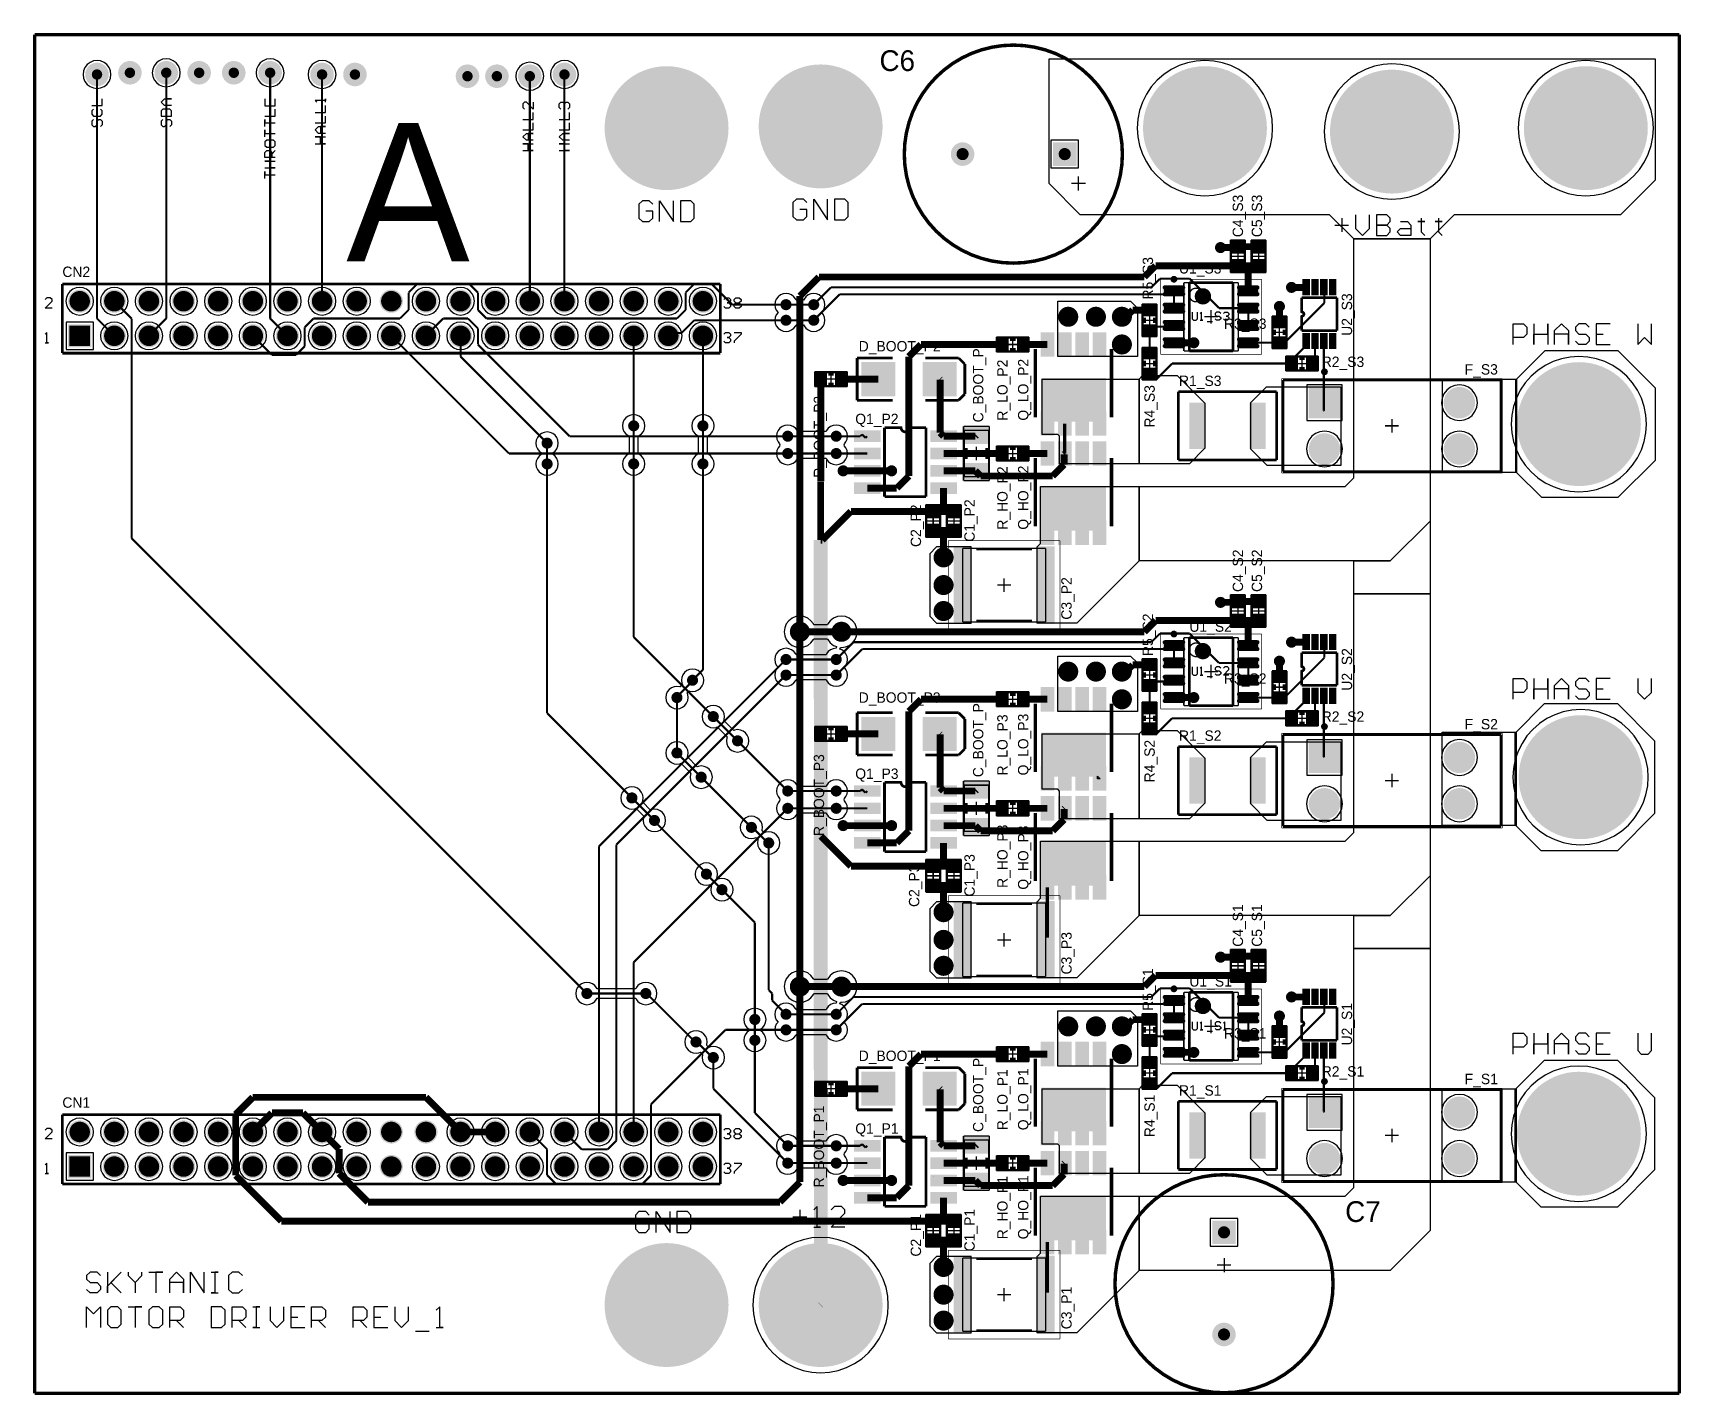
# Model space of a CAD drawing. Header units: millimetres. Extents: x 0.99 to 5.75, y 0.99 to 4.93.
import ezdxf

# ---------------------------------------------------------------- set-up
doc = ezdxf.new("R2010")
doc.units = ezdxf.units.MM
doc.header["$MEASUREMENT"] = 0
for name, color, linetype in [('BottomLayer', 5, 'Continuous'), ('BottomSolder', 6, 'Continuous'), ('Mechanical1', 6, 'Continuous'), ('Mechanical13', 56, 'Continuous'), ('Mechanical15', 56, 'Continuous'), ('MultiLayer', 9, 'Continuous'), ('PadHoleLayer', 156, 'Continuous'), ('TopLayer', 1, 'Continuous'), ('TopOverlay', 2, 'Continuous'), ('TopPaste', 8, 'Continuous'), ('TopSolder', 216, 'Continuous'), ('ViaHoleLayer', 16, 'Continuous')]:
    doc.layers.add(name, color=color, linetype=linetype)

msp = doc.modelspace()

# ---------------------------------------------------------------- texts
at = {"layer": 'TopOverlay'}
for s, height, p in [('C6', 0.06, (3.44, 4.82)), ('A', 0.4, (1.8998, 4.27)), ('CN2', 0.03, (1.08, 4.225)), ('U1_S3', 0.03, (4.305, 4.235)), ('R3_S3', 0.03, (4.435, 4.075)), ('D_BOOT_P2', 0.03, (3.38, 4.01)), ('R2_S3', 0.03, (4.7173, 3.965)), ('F_S3', 0.03, (5.1301, 3.9431)), ('R1_S3', 0.03, (4.305, 3.91)), ('Q1_P2', 0.03, (3.37, 3.8)), ('U1_S2', 0.03, (4.335, 3.2)), ('R3_S2', 0.03, (4.435, 3.05)), ('D_BOOT_P3', 0.03, (3.38, 2.995)), ('R2_S2', 0.03, (4.7173, 2.94)), ('R1_S2', 0.03, (4.305, 2.885)), ('F_S2', 0.03, (5.1301, 2.9181)), ('Q1_P3', 0.03, (3.37, 2.775)), ('U1_S1', 0.03, (4.335, 2.175)), ('R3_S1', 0.03, (4.435, 2.025)), ('D_BOOT_P1', 0.03, (3.38, 1.96)), ('R2_S1', 0.03, (4.7173, 1.915)), ('F_S1', 0.03, (5.1301, 1.8931)), ('R1_S1', 0.03, (4.305, 1.86)), ('CN1', 0.03, (1.08, 1.825)), ('Q1_P1', 0.03, (3.37, 1.75)), ('C7', 0.06, (4.785, 1.495))]:
    msp.add_text(s, height=height, dxfattribs=at).set_placement(p)
for s, p in [('C4_S3', (4.49, 4.34)), ('C5_S3', (4.545, 4.34)), ('R5_S3', (4.23, 4.16)), ('U2_S3', (4.805, 4.055)), ('C_BOOT_P2', (3.74, 3.805)), ('R_LO_P2', (3.81, 3.81)), ('Q_LO_P2', (3.87, 3.81)), ('R4_S3', (4.235, 3.79)), ('R_BOOT_P2', (3.28, 3.645)), ('R_HO_P2', (3.81, 3.495)), ('Q_HO_P2', (3.87, 3.495)), ('C1_P2', (3.715, 3.46)), ('C2_P2', (3.56, 3.445)), ('C4_S2', (4.49, 3.315)), ('C5_S2', (4.545, 3.315)), ('C3_P2', (3.995, 3.235)), ('R5_S2', (4.23, 3.13)), ('U2_S2', (4.805, 3.03)), ('C_BOOT_P3', (3.74, 2.78)), ('R_LO_P3', (3.81, 2.785)), ('Q_LO_P3', (3.87, 2.785)), ('R4_S2', (4.235, 2.765)), ('R_BOOT_P3', (3.28, 2.61)), ('R_HO_P3', (3.81, 2.46)), ('Q_HO_P3', (3.87, 2.455)), ('C2_P3', (3.555, 2.405)), ('C1_P3', (3.715, 2.435)), ('C4_S1', (4.49, 2.29)), ('C5_S1', (4.545, 2.29)), ('C3_P3', (3.995, 2.21)), ('R5_S1', (4.23, 2.105)), ('U2_S1', (4.805, 2.005)), ('C_BOOT_P1', (3.74, 1.755)), ('R_LO_P1', (3.81, 1.76)), ('Q_LO_P1', (3.87, 1.76)), ('R4_S1', (4.235, 1.74)), ('R_BOOT_P1', (3.28, 1.595)), ('R_HO_P1', (3.81, 1.445)), ('Q_HO_P1', (3.87, 1.445)), ('C1_P1', (3.715, 1.41)), ('C2_P1', (3.56, 1.395)), ('C3_P1', (3.995, 1.185))]:
    msp.add_text(s, height=0.03, rotation=90, dxfattribs=at).set_placement(p)

# ---------------------------------------------------------------- blocks, each defined once
blk = doc.blocks.new('UCS2D151MHD1TN_1')
at = {"layer": 'BottomLayer', "const_width": 0.03}
blk.add_lwpolyline([(0.13, 0.17, 1), (0.16, 0.17, 1)], format="xyb", close=True, dxfattribs=at)
at = {"layer": 'BottomLayer'}
blk.add_solid([(-0.18, 0.14), (-0.12, 0.14), (-0.18, 0.2), (-0.12, 0.2)], dxfattribs=at)
at = {"layer": 'BottomSolder', "const_width": 0.034}
blk.add_lwpolyline([(0.128, 0.17, 1), (0.162, 0.17, 1)], format="xyb", close=True, dxfattribs=at)
at = {"layer": 'BottomSolder'}
blk.add_solid([(-0.184, 0.136), (-0.116, 0.136), (-0.184, 0.204), (-0.116, 0.204)], dxfattribs=at)
at = {"layer": 'MultiLayer', "const_width": 0.03}
blk.add_lwpolyline([(0.13, 0.17, 1), (0.16, 0.17, 1)], format="xyb", close=True, dxfattribs=at)
at = {"layer": 'MultiLayer'}
blk.add_solid([(-0.18, 0.14), (-0.12, 0.14), (-0.18, 0.2), (-0.12, 0.2)], dxfattribs=at)
at = {"layer": 'PadHoleLayer', "const_width": 0.0175}
for points in [[(-0.1588, 0.17, 1), (-0.1412, 0.17, 1)], [(0.1363, 0.17, 1), (0.1537, 0.17, 1)]]:
    blk.add_lwpolyline(points, format="xyb", close=True, dxfattribs=at)
at = {"layer": 'TopLayer', "const_width": 0.03}
blk.add_lwpolyline([(0.13, 0.17, 1), (0.16, 0.17, 1)], format="xyb", close=True, dxfattribs=at)
at = {"layer": 'TopLayer'}
blk.add_solid([(-0.18, 0.14), (-0.12, 0.14), (-0.18, 0.2), (-0.12, 0.2)], dxfattribs=at)
at = {"layer": 'TopOverlay'}
for p, q in [((-0.075, 0.17), (-0.035, 0.17)), ((-0.055, 0.19), (-0.055, 0.15))]:
    blk.add_line(p, q, dxfattribs=at)
for points, const_width in [([(0.3134, 0.17, 1), (-0.3165, 0.17, 1)], 0.01), ([(-0.319, 0.17, 1), (-0.314, 0.17, 1)], 0.005), ([(0.3109, 0.17, 1), (0.3159, 0.17, 1)], 0.005)]:
    blk.add_lwpolyline(points, format="xyb", close=True, dxfattribs=dict(at, const_width=const_width))
at = {"layer": 'TopSolder', "const_width": 0.034}
blk.add_lwpolyline([(0.128, 0.17, 1), (0.162, 0.17, 1)], format="xyb", close=True, dxfattribs=at)
at = {"layer": 'TopSolder'}
blk.add_solid([(-0.184, 0.136), (-0.116, 0.136), (-0.184, 0.204), (-0.116, 0.204)], dxfattribs=at)
blk = doc.blocks.new('UCS2D151MHD1TN_2')
at = {"layer": 'BottomLayer', "const_width": 0.03}
blk.add_lwpolyline([(0.13, 0.17, 1), (0.16, 0.17, 1)], format="xyb", close=True, dxfattribs=at)
at = {"layer": 'BottomLayer'}
blk.add_solid([(-0.18, 0.14), (-0.12, 0.14), (-0.18, 0.2), (-0.12, 0.2)], dxfattribs=at)
at = {"layer": 'BottomSolder', "const_width": 0.034}
blk.add_lwpolyline([(0.128, 0.17, 1), (0.162, 0.17, 1)], format="xyb", close=True, dxfattribs=at)
at = {"layer": 'BottomSolder'}
blk.add_solid([(-0.184, 0.136), (-0.116, 0.136), (-0.184, 0.204), (-0.116, 0.204)], dxfattribs=at)
at = {"layer": 'MultiLayer', "const_width": 0.03}
blk.add_lwpolyline([(0.13, 0.17, 1), (0.16, 0.17, 1)], format="xyb", close=True, dxfattribs=at)
at = {"layer": 'MultiLayer'}
blk.add_solid([(-0.18, 0.14), (-0.12, 0.14), (-0.18, 0.2), (-0.12, 0.2)], dxfattribs=at)
at = {"layer": 'PadHoleLayer', "const_width": 0.0175}
for points in [[(-0.1588, 0.17, 1), (-0.1412, 0.17, 1)], [(0.1363, 0.17, 1), (0.1537, 0.17, 1)]]:
    blk.add_lwpolyline(points, format="xyb", close=True, dxfattribs=at)
at = {"layer": 'TopLayer', "const_width": 0.03}
blk.add_lwpolyline([(0.13, 0.17, 1), (0.16, 0.17, 1)], format="xyb", close=True, dxfattribs=at)
at = {"layer": 'TopLayer'}
blk.add_solid([(-0.18, 0.14), (-0.12, 0.14), (-0.18, 0.2), (-0.12, 0.2)], dxfattribs=at)
at = {"layer": 'TopOverlay'}
for p, q in [((-0.21, 0.255), (-0.17, 0.255)), ((-0.19, 0.275), (-0.19, 0.235))]:
    blk.add_line(p, q, dxfattribs=at)
for points, const_width in [([(0.3134, 0.17, 1), (-0.3165, 0.17, 1)], 0.01), ([(-0.319, 0.17, 1), (-0.314, 0.17, 1)], 0.005), ([(0.3109, 0.17, 1), (0.3159, 0.17, 1)], 0.005)]:
    blk.add_lwpolyline(points, format="xyb", close=True, dxfattribs=dict(at, const_width=const_width))
at = {"layer": 'TopSolder', "const_width": 0.034}
blk.add_lwpolyline([(0.128, 0.17, 1), (0.162, 0.17, 1)], format="xyb", close=True, dxfattribs=at)
at = {"layer": 'TopSolder'}
blk.add_solid([(-0.184, 0.136), (-0.116, 0.136), (-0.184, 0.204), (-0.116, 0.204)], dxfattribs=at)
blk = doc.blocks.new('HDR2X19_3')
at = {"layer": 'BottomLayer', "const_width": 0.0295}
for points in [[(-0.0148, 0.1, 1), (0.0148, 0.1, 1)], [(0.0852, 0.1, 1), (0.1148, 0.1, 1)], [(0.1852, 0.1, 1), (0.2148, 0.1, 1)], [(0.2852, 0.1, 1), (0.3148, 0.1, 1)], [(0.3852, 0.1, 1), (0.4148, 0.1, 1)], [(0.4852, 0.1, 1), (0.5148, 0.1, 1)], [(0.5852, 0.1, 1), (0.6148, 0.1, 1)], [(0.6852, 0.1, 1), (0.7148, 0.1, 1)], [(0.7852, 0.1, 1), (0.8148, 0.1, 1)], [(0.8852, 0.1, 1), (0.9148, 0.1, 1)], [(0.9852, 0.1, 1), (1.0148, 0.1, 1)], [(1.0852, 0.1, 1), (1.1148, 0.1, 1)], [(1.1852, 0.1, 1), (1.2148, 0.1, 1)], [(1.2852, 0.1, 1), (1.3148, 0.1, 1)], [(1.3852, 0.1, 1), (1.4148, 0.1, 1)], [(1.4852, 0.1, 1), (1.5148, 0.1, 1)], [(1.5852, 0.1, 1), (1.6148, 0.1, 1)], [(1.6852, 0.1, 1), (1.7148, 0.1, 1)], [(1.7852, 0.1, 1), (1.8148, 0.1, 1)], [(0.0852, 0, 1), (0.1148, 0, 1)], [(0.1852, 0, 1), (0.2148, 0, 1)], [(0.2852, 0, 1), (0.3148, 0, 1)], [(0.3852, 0, 1), (0.4148, 0, 1)], [(0.4852, 0, 1), (0.5148, 0, 1)], [(0.5852, 0, 1), (0.6148, 0, 1)], [(0.6852, 0, 1), (0.7148, 0, 1)], [(0.7852, 0, 1), (0.8148, 0, 1)], [(0.8852, 0, 1), (0.9148, 0, 1)], [(0.9852, 0, 1), (1.0148, 0, 1)], [(1.0852, 0, 1), (1.1148, 0, 1)], [(1.1852, 0, 1), (1.2148, 0, 1)], [(1.2852, 0, 1), (1.3148, 0, 1)], [(1.3852, 0, 1), (1.4148, 0, 1)], [(1.4852, 0, 1), (1.5148, 0, 1)], [(1.5852, 0, 1), (1.6148, 0, 1)], [(1.6852, 0, 1), (1.7148, 0, 1)], [(1.7852, 0, 1), (1.8148, 0, 1)]]:
    blk.add_lwpolyline(points, format="xyb", close=True, dxfattribs=at)
at = {"layer": 'BottomLayer'}
blk.add_solid([(-0.0295, -0.0295), (0.0295, -0.0295), (-0.0295, 0.0295), (0.0295, 0.0295)], dxfattribs=at)
at = {"layer": 'BottomSolder', "const_width": 0.0335}
for points in [[(-0.0168, 0.1, 1), (0.0168, 0.1, 1)], [(0.0832, 0.1, 1), (0.1168, 0.1, 1)], [(0.1832, 0.1, 1), (0.2168, 0.1, 1)], [(0.2832, 0.1, 1), (0.3168, 0.1, 1)], [(0.3832, 0.1, 1), (0.4168, 0.1, 1)], [(0.4832, 0.1, 1), (0.5168, 0.1, 1)], [(0.5832, 0.1, 1), (0.6168, 0.1, 1)], [(0.6832, 0.1, 1), (0.7168, 0.1, 1)], [(0.7832, 0.1, 1), (0.8168, 0.1, 1)], [(0.8832, 0.1, 1), (0.9168, 0.1, 1)], [(0.9832, 0.1, 1), (1.0168, 0.1, 1)], [(1.0832, 0.1, 1), (1.1168, 0.1, 1)], [(1.1832, 0.1, 1), (1.2168, 0.1, 1)], [(1.2832, 0.1, 1), (1.3168, 0.1, 1)], [(1.3832, 0.1, 1), (1.4168, 0.1, 1)], [(1.4832, 0.1, 1), (1.5168, 0.1, 1)], [(1.5832, 0.1, 1), (1.6168, 0.1, 1)], [(1.6832, 0.1, 1), (1.7168, 0.1, 1)], [(1.7832, 0.1, 1), (1.8168, 0.1, 1)], [(0.0832, 0, 1), (0.1168, 0, 1)], [(0.1832, 0, 1), (0.2168, 0, 1)], [(0.2832, 0, 1), (0.3168, 0, 1)], [(0.3832, 0, 1), (0.4168, 0, 1)], [(0.4832, 0, 1), (0.5168, 0, 1)], [(0.5832, 0, 1), (0.6168, 0, 1)], [(0.6832, 0, 1), (0.7168, 0, 1)], [(0.7832, 0, 1), (0.8168, 0, 1)], [(0.8832, 0, 1), (0.9168, 0, 1)], [(0.9832, 0, 1), (1.0168, 0, 1)], [(1.0832, 0, 1), (1.1168, 0, 1)], [(1.1832, 0, 1), (1.2168, 0, 1)], [(1.2832, 0, 1), (1.3168, 0, 1)], [(1.3832, 0, 1), (1.4168, 0, 1)], [(1.4832, 0, 1), (1.5168, 0, 1)], [(1.5832, 0, 1), (1.6168, 0, 1)], [(1.6832, 0, 1), (1.7168, 0, 1)], [(1.7832, 0, 1), (1.8168, 0, 1)]]:
    blk.add_lwpolyline(points, format="xyb", close=True, dxfattribs=at)
at = {"layer": 'BottomSolder'}
blk.add_solid([(-0.0335, -0.0335), (0.0335, -0.0335), (-0.0335, 0.0335), (0.0335, 0.0335)], dxfattribs=at)
at = {"layer": 'MultiLayer', "const_width": 0.0295}
for points in [[(-0.0148, 0.1, 1), (0.0148, 0.1, 1)], [(0.0852, 0.1, 1), (0.1148, 0.1, 1)], [(0.1852, 0.1, 1), (0.2148, 0.1, 1)], [(0.2852, 0.1, 1), (0.3148, 0.1, 1)], [(0.3852, 0.1, 1), (0.4148, 0.1, 1)], [(0.4852, 0.1, 1), (0.5148, 0.1, 1)], [(0.5852, 0.1, 1), (0.6148, 0.1, 1)], [(0.6852, 0.1, 1), (0.7148, 0.1, 1)], [(0.7852, 0.1, 1), (0.8148, 0.1, 1)], [(0.8852, 0.1, 1), (0.9148, 0.1, 1)], [(0.9852, 0.1, 1), (1.0148, 0.1, 1)], [(1.0852, 0.1, 1), (1.1148, 0.1, 1)], [(1.1852, 0.1, 1), (1.2148, 0.1, 1)], [(1.2852, 0.1, 1), (1.3148, 0.1, 1)], [(1.3852, 0.1, 1), (1.4148, 0.1, 1)], [(1.4852, 0.1, 1), (1.5148, 0.1, 1)], [(1.5852, 0.1, 1), (1.6148, 0.1, 1)], [(1.6852, 0.1, 1), (1.7148, 0.1, 1)], [(1.7852, 0.1, 1), (1.8148, 0.1, 1)], [(0.0852, 0, 1), (0.1148, 0, 1)], [(0.1852, 0, 1), (0.2148, 0, 1)], [(0.2852, 0, 1), (0.3148, 0, 1)], [(0.3852, 0, 1), (0.4148, 0, 1)], [(0.4852, 0, 1), (0.5148, 0, 1)], [(0.5852, 0, 1), (0.6148, 0, 1)], [(0.6852, 0, 1), (0.7148, 0, 1)], [(0.7852, 0, 1), (0.8148, 0, 1)], [(0.8852, 0, 1), (0.9148, 0, 1)], [(0.9852, 0, 1), (1.0148, 0, 1)], [(1.0852, 0, 1), (1.1148, 0, 1)], [(1.1852, 0, 1), (1.2148, 0, 1)], [(1.2852, 0, 1), (1.3148, 0, 1)], [(1.3852, 0, 1), (1.4148, 0, 1)], [(1.4852, 0, 1), (1.5148, 0, 1)], [(1.5852, 0, 1), (1.6148, 0, 1)], [(1.6852, 0, 1), (1.7148, 0, 1)], [(1.7852, 0, 1), (1.8148, 0, 1)]]:
    blk.add_lwpolyline(points, format="xyb", close=True, dxfattribs=at)
at = {"layer": 'MultiLayer'}
blk.add_solid([(-0.0295, -0.0295), (0.0295, -0.0295), (-0.0295, 0.0295), (0.0295, 0.0295)], dxfattribs=at)
at = {"layer": 'PadHoleLayer', "const_width": 0.0177}
for points in [[(-0.0089, 0.1, 1), (0.0089, 0.1, 1)], [(0.0911, 0.1, 1), (0.1089, 0.1, 1)], [(0.1911, 0.1, 1), (0.2089, 0.1, 1)], [(0.2911, 0.1, 1), (0.3089, 0.1, 1)], [(0.3911, 0.1, 1), (0.4089, 0.1, 1)], [(0.4911, 0.1, 1), (0.5089, 0.1, 1)], [(0.5911, 0.1, 1), (0.6089, 0.1, 1)], [(0.6911, 0.1, 1), (0.7089, 0.1, 1)], [(0.7911, 0.1, 1), (0.8089, 0.1, 1)], [(0.8911, 0.1, 1), (0.9089, 0.1, 1)], [(0.9911, 0.1, 1), (1.0089, 0.1, 1)], [(1.0911, 0.1, 1), (1.1089, 0.1, 1)], [(1.1911, 0.1, 1), (1.2089, 0.1, 1)], [(1.2911, 0.1, 1), (1.3089, 0.1, 1)], [(1.3911, 0.1, 1), (1.4089, 0.1, 1)], [(1.4911, 0.1, 1), (1.5089, 0.1, 1)], [(1.5911, 0.1, 1), (1.6089, 0.1, 1)], [(1.6911, 0.1, 1), (1.7089, 0.1, 1)], [(1.7911, 0.1, 1), (1.8089, 0.1, 1)], [(-0.0089, 0, 1), (0.0089, 0, 1)], [(0.0911, 0, 1), (0.1089, 0, 1)], [(0.1911, 0, 1), (0.2089, 0, 1)], [(0.2911, 0, 1), (0.3089, 0, 1)], [(0.3911, 0, 1), (0.4089, 0, 1)], [(0.4911, 0, 1), (0.5089, 0, 1)], [(0.5911, 0, 1), (0.6089, 0, 1)], [(0.6911, 0, 1), (0.7089, 0, 1)], [(0.7911, 0, 1), (0.8089, 0, 1)], [(0.8911, 0, 1), (0.9089, 0, 1)], [(0.9911, 0, 1), (1.0089, 0, 1)], [(1.0911, 0, 1), (1.1089, 0, 1)], [(1.1911, 0, 1), (1.2089, 0, 1)], [(1.2911, 0, 1), (1.3089, 0, 1)], [(1.3911, 0, 1), (1.4089, 0, 1)], [(1.4911, 0, 1), (1.5089, 0, 1)], [(1.5911, 0, 1), (1.6089, 0, 1)], [(1.6911, 0, 1), (1.7089, 0, 1)], [(1.7911, 0, 1), (1.8089, 0, 1)]]:
    blk.add_lwpolyline(points, format="xyb", close=True, dxfattribs=at)
at = {"layer": 'TopLayer', "const_width": 0.0295}
for points in [[(-0.0148, 0.1, 1), (0.0148, 0.1, 1)], [(0.0852, 0.1, 1), (0.1148, 0.1, 1)], [(0.1852, 0.1, 1), (0.2148, 0.1, 1)], [(0.2852, 0.1, 1), (0.3148, 0.1, 1)], [(0.3852, 0.1, 1), (0.4148, 0.1, 1)], [(0.4852, 0.1, 1), (0.5148, 0.1, 1)], [(0.5852, 0.1, 1), (0.6148, 0.1, 1)], [(0.6852, 0.1, 1), (0.7148, 0.1, 1)], [(0.7852, 0.1, 1), (0.8148, 0.1, 1)], [(0.8852, 0.1, 1), (0.9148, 0.1, 1)], [(0.9852, 0.1, 1), (1.0148, 0.1, 1)], [(1.0852, 0.1, 1), (1.1148, 0.1, 1)], [(1.1852, 0.1, 1), (1.2148, 0.1, 1)], [(1.2852, 0.1, 1), (1.3148, 0.1, 1)], [(1.3852, 0.1, 1), (1.4148, 0.1, 1)], [(1.4852, 0.1, 1), (1.5148, 0.1, 1)], [(1.5852, 0.1, 1), (1.6148, 0.1, 1)], [(1.6852, 0.1, 1), (1.7148, 0.1, 1)], [(1.7852, 0.1, 1), (1.8148, 0.1, 1)], [(0.0852, 0, 1), (0.1148, 0, 1)], [(0.1852, 0, 1), (0.2148, 0, 1)], [(0.2852, 0, 1), (0.3148, 0, 1)], [(0.3852, 0, 1), (0.4148, 0, 1)], [(0.4852, 0, 1), (0.5148, 0, 1)], [(0.5852, 0, 1), (0.6148, 0, 1)], [(0.6852, 0, 1), (0.7148, 0, 1)], [(0.7852, 0, 1), (0.8148, 0, 1)], [(0.8852, 0, 1), (0.9148, 0, 1)], [(0.9852, 0, 1), (1.0148, 0, 1)], [(1.0852, 0, 1), (1.1148, 0, 1)], [(1.1852, 0, 1), (1.2148, 0, 1)], [(1.2852, 0, 1), (1.3148, 0, 1)], [(1.3852, 0, 1), (1.4148, 0, 1)], [(1.4852, 0, 1), (1.5148, 0, 1)], [(1.5852, 0, 1), (1.6148, 0, 1)], [(1.6852, 0, 1), (1.7148, 0, 1)], [(1.7852, 0, 1), (1.8148, 0, 1)]]:
    blk.add_lwpolyline(points, format="xyb", close=True, dxfattribs=at)
at = {"layer": 'TopLayer'}
blk.add_solid([(-0.0295, -0.0295), (0.0295, -0.0295), (-0.0295, 0.0295), (0.0295, 0.0295)], dxfattribs=at)
at = {"layer": 'TopOverlay'}
for p, q in [((-0.095, 0.11), (-0.1, 0.105)), ((-0.1, 0.08), (-0.08, 0.1)), ((-0.085, 0.11), (-0.095, 0.11)), ((-0.08, 0.105), (-0.085, 0.11)), ((-0.08, 0.1), (-0.08, 0.105)), ((1.86, 0.105), (1.865, 0.11)), ((1.865, 0.11), (1.875, 0.11)), ((1.875, 0.11), (1.88, 0.105)), ((1.88, 0.1), (1.875, 0.095)), ((1.88, 0.105), (1.88, 0.1)), ((1.89, 0.105), (1.895, 0.11)), ((1.89, 0.1), (1.89, 0.105)), ((1.895, 0.095), (1.89, 0.1)), ((1.895, 0.11), (1.905, 0.11)), ((1.905, 0.11), (1.91, 0.105)), ((1.91, 0.1), (1.905, 0.095)), ((1.91, 0.105), (1.91, 0.1)), ((-0.08, 0.08), (-0.1, 0.08)), ((1.865, 0.08), (1.86, 0.085)), ((1.875, 0.08), (1.865, 0.08)), ((1.875, 0.095), (1.87, 0.095)), ((1.87, 0.095), (1.875, 0.095)), ((1.875, 0.095), (1.88, 0.09)), ((1.88, 0.085), (1.875, 0.08)), ((1.88, 0.09), (1.88, 0.085)), ((1.89, 0.09), (1.895, 0.095)), ((1.89, 0.085), (1.89, 0.09)), ((1.895, 0.08), (1.89, 0.085)), ((1.895, 0.095), (1.905, 0.095)), ((1.905, 0.08), (1.895, 0.08)), ((1.905, 0.095), (1.91, 0.09)), ((1.91, 0.085), (1.905, 0.08)), ((1.91, 0.09), (1.91, 0.085)), ((-0.095, 0.01), (-0.1, 0.005)), ((-0.095, -0.02), (-0.095, 0.01)), ((1.86, 0.005), (1.865, 0.01)), ((1.865, 0.01), (1.875, 0.01)), ((1.875, 0.01), (1.88, 0.005)), ((1.88, 0.005), (1.88, 0)), ((1.89, 0.01), (1.91, 0.01)), ((1.91, 0.005), (1.89, -0.015)), ((1.91, 0.01), (1.91, 0.005)), ((-0.1, -0.02), (-0.09, -0.02)), ((-0.09, -0.02), (-0.095, -0.02)), ((1.865, -0.02), (1.86, -0.015)), ((1.875, -0.02), (1.865, -0.02)), ((1.875, -0.005), (1.87, -0.005)), ((1.87, -0.005), (1.875, -0.005)), ((1.88, 0), (1.875, -0.005)), ((1.875, -0.005), (1.88, -0.01)), ((1.88, -0.015), (1.875, -0.02)), ((1.88, -0.01), (1.88, -0.015)), ((1.89, -0.015), (1.89, -0.02))]:
    blk.add_line(p, q, dxfattribs=at)
at = {"layer": 'TopOverlay', "const_width": 0.00787}
for points in [[(-0.05, 0.15), (1.85, 0.15)], [(-0.05, -0.05), (-0.05, 0.15)], [(1.85, -0.05), (1.85, 0.15)], [(-0.05, -0.05), (1.85, -0.05)]]:
    blk.add_lwpolyline(points, dxfattribs=at)
at = {"layer": 'TopSolder', "const_width": 0.0335}
for points in [[(-0.0168, 0.1, 1), (0.0168, 0.1, 1)], [(0.0832, 0.1, 1), (0.1168, 0.1, 1)], [(0.1832, 0.1, 1), (0.2168, 0.1, 1)], [(0.2832, 0.1, 1), (0.3168, 0.1, 1)], [(0.3832, 0.1, 1), (0.4168, 0.1, 1)], [(0.4832, 0.1, 1), (0.5168, 0.1, 1)], [(0.5832, 0.1, 1), (0.6168, 0.1, 1)], [(0.6832, 0.1, 1), (0.7168, 0.1, 1)], [(0.7832, 0.1, 1), (0.8168, 0.1, 1)], [(0.8832, 0.1, 1), (0.9168, 0.1, 1)], [(0.9832, 0.1, 1), (1.0168, 0.1, 1)], [(1.0832, 0.1, 1), (1.1168, 0.1, 1)], [(1.1832, 0.1, 1), (1.2168, 0.1, 1)], [(1.2832, 0.1, 1), (1.3168, 0.1, 1)], [(1.3832, 0.1, 1), (1.4168, 0.1, 1)], [(1.4832, 0.1, 1), (1.5168, 0.1, 1)], [(1.5832, 0.1, 1), (1.6168, 0.1, 1)], [(1.6832, 0.1, 1), (1.7168, 0.1, 1)], [(1.7832, 0.1, 1), (1.8168, 0.1, 1)], [(0.0832, 0, 1), (0.1168, 0, 1)], [(0.1832, 0, 1), (0.2168, 0, 1)], [(0.2832, 0, 1), (0.3168, 0, 1)], [(0.3832, 0, 1), (0.4168, 0, 1)], [(0.4832, 0, 1), (0.5168, 0, 1)], [(0.5832, 0, 1), (0.6168, 0, 1)], [(0.6832, 0, 1), (0.7168, 0, 1)], [(0.7832, 0, 1), (0.8168, 0, 1)], [(0.8832, 0, 1), (0.9168, 0, 1)], [(0.9832, 0, 1), (1.0168, 0, 1)], [(1.0832, 0, 1), (1.1168, 0, 1)], [(1.1832, 0, 1), (1.2168, 0, 1)], [(1.2832, 0, 1), (1.3168, 0, 1)], [(1.3832, 0, 1), (1.4168, 0, 1)], [(1.4832, 0, 1), (1.5168, 0, 1)], [(1.5832, 0, 1), (1.6168, 0, 1)], [(1.6832, 0, 1), (1.7168, 0, 1)], [(1.7832, 0, 1), (1.8168, 0, 1)]]:
    blk.add_lwpolyline(points, format="xyb", close=True, dxfattribs=at)
at = {"layer": 'TopSolder'}
blk.add_solid([(-0.0335, -0.0335), (0.0335, -0.0335), (-0.0335, 0.0335), (0.0335, 0.0335)], dxfattribs=at)
blk = doc.blocks.new('HDR2X19_4')
at = {"layer": 'BottomLayer', "const_width": 0.0295}
for points in [[(-0.0148, 0.1, 1), (0.0148, 0.1, 1)], [(0.0852, 0.1, 1), (0.1148, 0.1, 1)], [(0.1852, 0.1, 1), (0.2148, 0.1, 1)], [(0.2852, 0.1, 1), (0.3148, 0.1, 1)], [(0.3852, 0.1, 1), (0.4148, 0.1, 1)], [(0.4852, 0.1, 1), (0.5148, 0.1, 1)], [(0.5852, 0.1, 1), (0.6148, 0.1, 1)], [(0.6852, 0.1, 1), (0.7148, 0.1, 1)], [(0.7852, 0.1, 1), (0.8148, 0.1, 1)], [(0.8852, 0.1, 1), (0.9148, 0.1, 1)], [(0.9852, 0.1, 1), (1.0148, 0.1, 1)], [(1.0852, 0.1, 1), (1.1148, 0.1, 1)], [(1.1852, 0.1, 1), (1.2148, 0.1, 1)], [(1.2852, 0.1, 1), (1.3148, 0.1, 1)], [(1.3852, 0.1, 1), (1.4148, 0.1, 1)], [(1.4852, 0.1, 1), (1.5148, 0.1, 1)], [(1.5852, 0.1, 1), (1.6148, 0.1, 1)], [(1.6852, 0.1, 1), (1.7148, 0.1, 1)], [(1.7852, 0.1, 1), (1.8148, 0.1, 1)], [(0.0852, 0, 1), (0.1148, 0, 1)], [(0.1852, 0, 1), (0.2148, 0, 1)], [(0.2852, 0, 1), (0.3148, 0, 1)], [(0.3852, 0, 1), (0.4148, 0, 1)], [(0.4852, 0, 1), (0.5148, 0, 1)], [(0.5852, 0, 1), (0.6148, 0, 1)], [(0.6852, 0, 1), (0.7148, 0, 1)], [(0.7852, 0, 1), (0.8148, 0, 1)], [(0.8852, 0, 1), (0.9148, 0, 1)], [(0.9852, 0, 1), (1.0148, 0, 1)], [(1.0852, 0, 1), (1.1148, 0, 1)], [(1.1852, 0, 1), (1.2148, 0, 1)], [(1.2852, 0, 1), (1.3148, 0, 1)], [(1.3852, 0, 1), (1.4148, 0, 1)], [(1.4852, 0, 1), (1.5148, 0, 1)], [(1.5852, 0, 1), (1.6148, 0, 1)], [(1.6852, 0, 1), (1.7148, 0, 1)], [(1.7852, 0, 1), (1.8148, 0, 1)]]:
    blk.add_lwpolyline(points, format="xyb", close=True, dxfattribs=at)
at = {"layer": 'BottomLayer'}
blk.add_solid([(-0.0295, -0.0295), (0.0295, -0.0295), (-0.0295, 0.0295), (0.0295, 0.0295)], dxfattribs=at)
at = {"layer": 'BottomSolder', "const_width": 0.0335}
for points in [[(-0.0168, 0.1, 1), (0.0168, 0.1, 1)], [(0.0832, 0.1, 1), (0.1168, 0.1, 1)], [(0.1832, 0.1, 1), (0.2168, 0.1, 1)], [(0.2832, 0.1, 1), (0.3168, 0.1, 1)], [(0.3832, 0.1, 1), (0.4168, 0.1, 1)], [(0.4832, 0.1, 1), (0.5168, 0.1, 1)], [(0.5832, 0.1, 1), (0.6168, 0.1, 1)], [(0.6832, 0.1, 1), (0.7168, 0.1, 1)], [(0.7832, 0.1, 1), (0.8168, 0.1, 1)], [(0.8832, 0.1, 1), (0.9168, 0.1, 1)], [(0.9832, 0.1, 1), (1.0168, 0.1, 1)], [(1.0832, 0.1, 1), (1.1168, 0.1, 1)], [(1.1832, 0.1, 1), (1.2168, 0.1, 1)], [(1.2832, 0.1, 1), (1.3168, 0.1, 1)], [(1.3832, 0.1, 1), (1.4168, 0.1, 1)], [(1.4832, 0.1, 1), (1.5168, 0.1, 1)], [(1.5832, 0.1, 1), (1.6168, 0.1, 1)], [(1.6832, 0.1, 1), (1.7168, 0.1, 1)], [(1.7832, 0.1, 1), (1.8168, 0.1, 1)], [(0.0832, 0, 1), (0.1168, 0, 1)], [(0.1832, 0, 1), (0.2168, 0, 1)], [(0.2832, 0, 1), (0.3168, 0, 1)], [(0.3832, 0, 1), (0.4168, 0, 1)], [(0.4832, 0, 1), (0.5168, 0, 1)], [(0.5832, 0, 1), (0.6168, 0, 1)], [(0.6832, 0, 1), (0.7168, 0, 1)], [(0.7832, 0, 1), (0.8168, 0, 1)], [(0.8832, 0, 1), (0.9168, 0, 1)], [(0.9832, 0, 1), (1.0168, 0, 1)], [(1.0832, 0, 1), (1.1168, 0, 1)], [(1.1832, 0, 1), (1.2168, 0, 1)], [(1.2832, 0, 1), (1.3168, 0, 1)], [(1.3832, 0, 1), (1.4168, 0, 1)], [(1.4832, 0, 1), (1.5168, 0, 1)], [(1.5832, 0, 1), (1.6168, 0, 1)], [(1.6832, 0, 1), (1.7168, 0, 1)], [(1.7832, 0, 1), (1.8168, 0, 1)]]:
    blk.add_lwpolyline(points, format="xyb", close=True, dxfattribs=at)
at = {"layer": 'BottomSolder'}
blk.add_solid([(-0.0335, -0.0335), (0.0335, -0.0335), (-0.0335, 0.0335), (0.0335, 0.0335)], dxfattribs=at)
at = {"layer": 'MultiLayer', "const_width": 0.0295}
for points in [[(-0.0148, 0.1, 1), (0.0148, 0.1, 1)], [(0.0852, 0.1, 1), (0.1148, 0.1, 1)], [(0.1852, 0.1, 1), (0.2148, 0.1, 1)], [(0.2852, 0.1, 1), (0.3148, 0.1, 1)], [(0.3852, 0.1, 1), (0.4148, 0.1, 1)], [(0.4852, 0.1, 1), (0.5148, 0.1, 1)], [(0.5852, 0.1, 1), (0.6148, 0.1, 1)], [(0.6852, 0.1, 1), (0.7148, 0.1, 1)], [(0.7852, 0.1, 1), (0.8148, 0.1, 1)], [(0.8852, 0.1, 1), (0.9148, 0.1, 1)], [(0.9852, 0.1, 1), (1.0148, 0.1, 1)], [(1.0852, 0.1, 1), (1.1148, 0.1, 1)], [(1.1852, 0.1, 1), (1.2148, 0.1, 1)], [(1.2852, 0.1, 1), (1.3148, 0.1, 1)], [(1.3852, 0.1, 1), (1.4148, 0.1, 1)], [(1.4852, 0.1, 1), (1.5148, 0.1, 1)], [(1.5852, 0.1, 1), (1.6148, 0.1, 1)], [(1.6852, 0.1, 1), (1.7148, 0.1, 1)], [(1.7852, 0.1, 1), (1.8148, 0.1, 1)], [(0.0852, 0, 1), (0.1148, 0, 1)], [(0.1852, 0, 1), (0.2148, 0, 1)], [(0.2852, 0, 1), (0.3148, 0, 1)], [(0.3852, 0, 1), (0.4148, 0, 1)], [(0.4852, 0, 1), (0.5148, 0, 1)], [(0.5852, 0, 1), (0.6148, 0, 1)], [(0.6852, 0, 1), (0.7148, 0, 1)], [(0.7852, 0, 1), (0.8148, 0, 1)], [(0.8852, 0, 1), (0.9148, 0, 1)], [(0.9852, 0, 1), (1.0148, 0, 1)], [(1.0852, 0, 1), (1.1148, 0, 1)], [(1.1852, 0, 1), (1.2148, 0, 1)], [(1.2852, 0, 1), (1.3148, 0, 1)], [(1.3852, 0, 1), (1.4148, 0, 1)], [(1.4852, 0, 1), (1.5148, 0, 1)], [(1.5852, 0, 1), (1.6148, 0, 1)], [(1.6852, 0, 1), (1.7148, 0, 1)], [(1.7852, 0, 1), (1.8148, 0, 1)]]:
    blk.add_lwpolyline(points, format="xyb", close=True, dxfattribs=at)
at = {"layer": 'MultiLayer'}
blk.add_solid([(-0.0295, -0.0295), (0.0295, -0.0295), (-0.0295, 0.0295), (0.0295, 0.0295)], dxfattribs=at)
at = {"layer": 'PadHoleLayer', "const_width": 0.0177}
for points in [[(-0.0089, 0.1, 1), (0.0089, 0.1, 1)], [(0.0911, 0.1, 1), (0.1089, 0.1, 1)], [(0.1911, 0.1, 1), (0.2089, 0.1, 1)], [(0.2911, 0.1, 1), (0.3089, 0.1, 1)], [(0.3911, 0.1, 1), (0.4089, 0.1, 1)], [(0.4911, 0.1, 1), (0.5089, 0.1, 1)], [(0.5911, 0.1, 1), (0.6089, 0.1, 1)], [(0.6911, 0.1, 1), (0.7089, 0.1, 1)], [(0.7911, 0.1, 1), (0.8089, 0.1, 1)], [(0.8911, 0.1, 1), (0.9089, 0.1, 1)], [(0.9911, 0.1, 1), (1.0089, 0.1, 1)], [(1.0911, 0.1, 1), (1.1089, 0.1, 1)], [(1.1911, 0.1, 1), (1.2089, 0.1, 1)], [(1.2911, 0.1, 1), (1.3089, 0.1, 1)], [(1.3911, 0.1, 1), (1.4089, 0.1, 1)], [(1.4911, 0.1, 1), (1.5089, 0.1, 1)], [(1.5911, 0.1, 1), (1.6089, 0.1, 1)], [(1.6911, 0.1, 1), (1.7089, 0.1, 1)], [(1.7911, 0.1, 1), (1.8089, 0.1, 1)], [(-0.0089, 0, 1), (0.0089, 0, 1)], [(0.0911, 0, 1), (0.1089, 0, 1)], [(0.1911, 0, 1), (0.2089, 0, 1)], [(0.2911, 0, 1), (0.3089, 0, 1)], [(0.3911, 0, 1), (0.4089, 0, 1)], [(0.4911, 0, 1), (0.5089, 0, 1)], [(0.5911, 0, 1), (0.6089, 0, 1)], [(0.6911, 0, 1), (0.7089, 0, 1)], [(0.7911, 0, 1), (0.8089, 0, 1)], [(0.8911, 0, 1), (0.9089, 0, 1)], [(0.9911, 0, 1), (1.0089, 0, 1)], [(1.0911, 0, 1), (1.1089, 0, 1)], [(1.1911, 0, 1), (1.2089, 0, 1)], [(1.2911, 0, 1), (1.3089, 0, 1)], [(1.3911, 0, 1), (1.4089, 0, 1)], [(1.4911, 0, 1), (1.5089, 0, 1)], [(1.5911, 0, 1), (1.6089, 0, 1)], [(1.6911, 0, 1), (1.7089, 0, 1)], [(1.7911, 0, 1), (1.8089, 0, 1)]]:
    blk.add_lwpolyline(points, format="xyb", close=True, dxfattribs=at)
at = {"layer": 'TopLayer', "const_width": 0.0295}
for points in [[(-0.0148, 0.1, 1), (0.0148, 0.1, 1)], [(0.0852, 0.1, 1), (0.1148, 0.1, 1)], [(0.1852, 0.1, 1), (0.2148, 0.1, 1)], [(0.2852, 0.1, 1), (0.3148, 0.1, 1)], [(0.3852, 0.1, 1), (0.4148, 0.1, 1)], [(0.4852, 0.1, 1), (0.5148, 0.1, 1)], [(0.5852, 0.1, 1), (0.6148, 0.1, 1)], [(0.6852, 0.1, 1), (0.7148, 0.1, 1)], [(0.7852, 0.1, 1), (0.8148, 0.1, 1)], [(0.8852, 0.1, 1), (0.9148, 0.1, 1)], [(0.9852, 0.1, 1), (1.0148, 0.1, 1)], [(1.0852, 0.1, 1), (1.1148, 0.1, 1)], [(1.1852, 0.1, 1), (1.2148, 0.1, 1)], [(1.2852, 0.1, 1), (1.3148, 0.1, 1)], [(1.3852, 0.1, 1), (1.4148, 0.1, 1)], [(1.4852, 0.1, 1), (1.5148, 0.1, 1)], [(1.5852, 0.1, 1), (1.6148, 0.1, 1)], [(1.6852, 0.1, 1), (1.7148, 0.1, 1)], [(1.7852, 0.1, 1), (1.8148, 0.1, 1)], [(0.0852, 0, 1), (0.1148, 0, 1)], [(0.1852, 0, 1), (0.2148, 0, 1)], [(0.2852, 0, 1), (0.3148, 0, 1)], [(0.3852, 0, 1), (0.4148, 0, 1)], [(0.4852, 0, 1), (0.5148, 0, 1)], [(0.5852, 0, 1), (0.6148, 0, 1)], [(0.6852, 0, 1), (0.7148, 0, 1)], [(0.7852, 0, 1), (0.8148, 0, 1)], [(0.8852, 0, 1), (0.9148, 0, 1)], [(0.9852, 0, 1), (1.0148, 0, 1)], [(1.0852, 0, 1), (1.1148, 0, 1)], [(1.1852, 0, 1), (1.2148, 0, 1)], [(1.2852, 0, 1), (1.3148, 0, 1)], [(1.3852, 0, 1), (1.4148, 0, 1)], [(1.4852, 0, 1), (1.5148, 0, 1)], [(1.5852, 0, 1), (1.6148, 0, 1)], [(1.6852, 0, 1), (1.7148, 0, 1)], [(1.7852, 0, 1), (1.8148, 0, 1)]]:
    blk.add_lwpolyline(points, format="xyb", close=True, dxfattribs=at)
at = {"layer": 'TopLayer'}
blk.add_solid([(-0.0295, -0.0295), (0.0295, -0.0295), (-0.0295, 0.0295), (0.0295, 0.0295)], dxfattribs=at)
at = {"layer": 'TopOverlay'}
for p, q in [((-0.095, 0.11), (-0.1, 0.105)), ((-0.1, 0.08), (-0.08, 0.1)), ((-0.085, 0.11), (-0.095, 0.11)), ((-0.08, 0.105), (-0.085, 0.11)), ((-0.08, 0.1), (-0.08, 0.105)), ((1.86, 0.105), (1.865, 0.11)), ((1.865, 0.11), (1.875, 0.11)), ((1.875, 0.11), (1.88, 0.105)), ((1.88, 0.1), (1.875, 0.095)), ((1.88, 0.105), (1.88, 0.1)), ((1.89, 0.105), (1.895, 0.11)), ((1.89, 0.1), (1.89, 0.105)), ((1.895, 0.095), (1.89, 0.1)), ((1.895, 0.11), (1.905, 0.11)), ((1.905, 0.11), (1.91, 0.105)), ((1.91, 0.1), (1.905, 0.095)), ((1.91, 0.105), (1.91, 0.1)), ((-0.08, 0.08), (-0.1, 0.08)), ((1.865, 0.08), (1.86, 0.085)), ((1.875, 0.08), (1.865, 0.08)), ((1.875, 0.095), (1.87, 0.095)), ((1.87, 0.095), (1.875, 0.095)), ((1.875, 0.095), (1.88, 0.09)), ((1.88, 0.085), (1.875, 0.08)), ((1.88, 0.09), (1.88, 0.085)), ((1.89, 0.09), (1.895, 0.095)), ((1.89, 0.085), (1.89, 0.09)), ((1.895, 0.08), (1.89, 0.085)), ((1.895, 0.095), (1.905, 0.095)), ((1.905, 0.08), (1.895, 0.08)), ((1.905, 0.095), (1.91, 0.09)), ((1.91, 0.085), (1.905, 0.08)), ((1.91, 0.09), (1.91, 0.085)), ((-0.095, 0.01), (-0.1, 0.005)), ((-0.095, -0.02), (-0.095, 0.01)), ((1.86, 0.005), (1.865, 0.01)), ((1.865, 0.01), (1.875, 0.01)), ((1.875, 0.01), (1.88, 0.005)), ((1.88, 0.005), (1.88, 0)), ((1.89, 0.01), (1.91, 0.01)), ((1.91, 0.005), (1.89, -0.015)), ((1.91, 0.01), (1.91, 0.005)), ((-0.1, -0.02), (-0.09, -0.02)), ((-0.09, -0.02), (-0.095, -0.02)), ((1.865, -0.02), (1.86, -0.015)), ((1.875, -0.02), (1.865, -0.02)), ((1.875, -0.005), (1.87, -0.005)), ((1.87, -0.005), (1.875, -0.005)), ((1.88, 0), (1.875, -0.005)), ((1.875, -0.005), (1.88, -0.01)), ((1.88, -0.015), (1.875, -0.02)), ((1.88, -0.01), (1.88, -0.015)), ((1.89, -0.015), (1.89, -0.02))]:
    blk.add_line(p, q, dxfattribs=at)
at = {"layer": 'TopOverlay', "const_width": 0.00787}
for points in [[(-0.05, 0.15), (1.85, 0.15)], [(-0.05, -0.05), (-0.05, 0.15)], [(1.85, -0.05), (1.85, 0.15)], [(-0.05, -0.05), (1.85, -0.05)]]:
    blk.add_lwpolyline(points, dxfattribs=at)
at = {"layer": 'TopSolder', "const_width": 0.0335}
for points in [[(-0.0168, 0.1, 1), (0.0168, 0.1, 1)], [(0.0832, 0.1, 1), (0.1168, 0.1, 1)], [(0.1832, 0.1, 1), (0.2168, 0.1, 1)], [(0.2832, 0.1, 1), (0.3168, 0.1, 1)], [(0.3832, 0.1, 1), (0.4168, 0.1, 1)], [(0.4832, 0.1, 1), (0.5168, 0.1, 1)], [(0.5832, 0.1, 1), (0.6168, 0.1, 1)], [(0.6832, 0.1, 1), (0.7168, 0.1, 1)], [(0.7832, 0.1, 1), (0.8168, 0.1, 1)], [(0.8832, 0.1, 1), (0.9168, 0.1, 1)], [(0.9832, 0.1, 1), (1.0168, 0.1, 1)], [(1.0832, 0.1, 1), (1.1168, 0.1, 1)], [(1.1832, 0.1, 1), (1.2168, 0.1, 1)], [(1.2832, 0.1, 1), (1.3168, 0.1, 1)], [(1.3832, 0.1, 1), (1.4168, 0.1, 1)], [(1.4832, 0.1, 1), (1.5168, 0.1, 1)], [(1.5832, 0.1, 1), (1.6168, 0.1, 1)], [(1.6832, 0.1, 1), (1.7168, 0.1, 1)], [(1.7832, 0.1, 1), (1.8168, 0.1, 1)], [(0.0832, 0, 1), (0.1168, 0, 1)], [(0.1832, 0, 1), (0.2168, 0, 1)], [(0.2832, 0, 1), (0.3168, 0, 1)], [(0.3832, 0, 1), (0.4168, 0, 1)], [(0.4832, 0, 1), (0.5168, 0, 1)], [(0.5832, 0, 1), (0.6168, 0, 1)], [(0.6832, 0, 1), (0.7168, 0, 1)], [(0.7832, 0, 1), (0.8168, 0, 1)], [(0.8832, 0, 1), (0.9168, 0, 1)], [(0.9832, 0, 1), (1.0168, 0, 1)], [(1.0832, 0, 1), (1.1168, 0, 1)], [(1.1832, 0, 1), (1.2168, 0, 1)], [(1.2832, 0, 1), (1.3168, 0, 1)], [(1.3832, 0, 1), (1.4168, 0, 1)], [(1.4832, 0, 1), (1.5168, 0, 1)], [(1.5832, 0, 1), (1.6168, 0, 1)], [(1.6832, 0, 1), (1.7168, 0, 1)], [(1.7832, 0, 1), (1.8168, 0, 1)]]:
    blk.add_lwpolyline(points, format="xyb", close=True, dxfattribs=at)
at = {"layer": 'TopSolder'}
blk.add_solid([(-0.0335, -0.0335), (0.0335, -0.0335), (-0.0335, 0.0335), (0.0335, 0.0335)], dxfattribs=at)
blk = doc.blocks.new('J1_0603_5')
at = {"layer": 'Mechanical13', "const_width": 0.00394}
for points in [[(-0.0335, -0.0187), (-0.0335, 0.0187)], [(-0.0335, 0.0187), (0.0335, 0.0187)], [(0.0335, -0.0187), (0.0335, 0.0187)], [(-0.0335, -0.0187), (0.0335, -0.0187)]]:
    blk.add_lwpolyline(points, dxfattribs=at)
at = {"layer": 'Mechanical15', "const_width": 0.00394}
for points in [[(-0.0472, -0.0217), (-0.0472, 0.0217)], [(-0.0472, 0.0217), (0.0472, 0.0217)], [(-0.0187, 0), (0.0187, 0)], [(0, -0.0187), (0, 0.0187)], [(0.0472, -0.0217), (0.0472, 0.0217)], [(-0.0472, -0.0217), (0.0472, -0.0217)]]:
    blk.add_lwpolyline(points, dxfattribs=at)
at = {"layer": 'TopLayer'}
for points in [[(-0.0157, -0.0177), (-0.0157, 0.0177), (-0.0433, -0.0177), (-0.0433, 0.0177)], [(0.0433, -0.0177), (0.0433, 0.0177), (0.0157, -0.0177), (0.0157, 0.0177)]]:
    blk.add_solid(points, dxfattribs=at)
at = {"layer": 'TopOverlay', "const_width": 0.00787}
for points in [[(-0.0079, 0.0138), (0.0079, 0.0138)], [(-0.0079, -0.0138), (0.0079, -0.0138)]]:
    blk.add_lwpolyline(points, dxfattribs=at)
at = {"layer": 'TopPaste'}
for points in [[(-0.0157, -0.0177), (-0.0157, 0.0177), (-0.0433, -0.0177), (-0.0433, 0.0177)], [(0.0433, -0.0177), (0.0433, 0.0177), (0.0157, -0.0177), (0.0157, 0.0177)]]:
    blk.add_solid(points, dxfattribs=at)
at = {"layer": 'TopSolder'}
for points in [[(-0.0117, -0.0217), (-0.0117, 0.0217), (-0.0473, -0.0217), (-0.0473, 0.0217)], [(0.0473, -0.0217), (0.0473, 0.0217), (0.0117, -0.0217), (0.0117, 0.0217)]]:
    blk.add_solid(points, dxfattribs=at)
blk = doc.blocks.new('J1_0603_6')
at = {"layer": 'Mechanical13', "const_width": 0.00394}
for points in [[(-0.0335, -0.0187), (-0.0335, 0.0187)], [(-0.0335, 0.0187), (0.0335, 0.0187)], [(0.0335, -0.0187), (0.0335, 0.0187)], [(-0.0335, -0.0187), (0.0335, -0.0187)]]:
    blk.add_lwpolyline(points, dxfattribs=at)
at = {"layer": 'Mechanical15', "const_width": 0.00394}
for points in [[(-0.0472, -0.0217), (-0.0472, 0.0217)], [(-0.0472, 0.0217), (0.0472, 0.0217)], [(-0.0187, 0), (0.0187, 0)], [(0, -0.0187), (0, 0.0187)], [(0.0472, -0.0217), (0.0472, 0.0217)], [(-0.0472, -0.0217), (0.0472, -0.0217)]]:
    blk.add_lwpolyline(points, dxfattribs=at)
at = {"layer": 'TopLayer'}
for points in [[(-0.0157, -0.0177), (-0.0157, 0.0177), (-0.0433, -0.0177), (-0.0433, 0.0177)], [(0.0433, -0.0177), (0.0433, 0.0177), (0.0157, -0.0177), (0.0157, 0.0177)]]:
    blk.add_solid(points, dxfattribs=at)
at = {"layer": 'TopOverlay', "const_width": 0.00787}
for points in [[(-0.0079, 0.0138), (0.0079, 0.0138)], [(-0.0079, -0.0138), (0.0079, -0.0138)]]:
    blk.add_lwpolyline(points, dxfattribs=at)
at = {"layer": 'TopPaste'}
for points in [[(-0.0157, -0.0177), (-0.0157, 0.0177), (-0.0433, -0.0177), (-0.0433, 0.0177)], [(0.0433, -0.0177), (0.0433, 0.0177), (0.0157, -0.0177), (0.0157, 0.0177)]]:
    blk.add_solid(points, dxfattribs=at)
at = {"layer": 'TopSolder'}
for points in [[(-0.0117, -0.0217), (-0.0117, 0.0217), (-0.0473, -0.0217), (-0.0473, 0.0217)], [(0.0473, -0.0217), (0.0473, 0.0217), (0.0117, -0.0217), (0.0117, 0.0217)]]:
    blk.add_solid(points, dxfattribs=at)
blk = doc.blocks.new('J1_0603_7')
at = {"layer": 'Mechanical13', "const_width": 0.00394}
for points in [[(-0.0335, -0.0187), (-0.0335, 0.0187)], [(-0.0335, 0.0187), (0.0335, 0.0187)], [(0.0335, -0.0187), (0.0335, 0.0187)], [(-0.0335, -0.0187), (0.0335, -0.0187)]]:
    blk.add_lwpolyline(points, dxfattribs=at)
at = {"layer": 'Mechanical15', "const_width": 0.00394}
for points in [[(-0.0472, -0.0217), (-0.0472, 0.0217)], [(-0.0472, 0.0217), (0.0472, 0.0217)], [(-0.0187, 0), (0.0187, 0)], [(0, -0.0187), (0, 0.0187)], [(0.0472, -0.0217), (0.0472, 0.0217)], [(-0.0472, -0.0217), (0.0472, -0.0217)]]:
    blk.add_lwpolyline(points, dxfattribs=at)
at = {"layer": 'TopLayer'}
for points in [[(-0.0157, -0.0177), (-0.0157, 0.0177), (-0.0433, -0.0177), (-0.0433, 0.0177)], [(0.0433, -0.0177), (0.0433, 0.0177), (0.0157, -0.0177), (0.0157, 0.0177)]]:
    blk.add_solid(points, dxfattribs=at)
at = {"layer": 'TopOverlay', "const_width": 0.00787}
for points in [[(-0.0079, 0.0138), (0.0079, 0.0138)], [(-0.0079, -0.0138), (0.0079, -0.0138)]]:
    blk.add_lwpolyline(points, dxfattribs=at)
at = {"layer": 'TopPaste'}
for points in [[(-0.0157, -0.0177), (-0.0157, 0.0177), (-0.0433, -0.0177), (-0.0433, 0.0177)], [(0.0433, -0.0177), (0.0433, 0.0177), (0.0157, -0.0177), (0.0157, 0.0177)]]:
    blk.add_solid(points, dxfattribs=at)
at = {"layer": 'TopSolder'}
for points in [[(-0.0117, -0.0217), (-0.0117, 0.0217), (-0.0473, -0.0217), (-0.0473, 0.0217)], [(0.0473, -0.0217), (0.0473, 0.0217), (0.0117, -0.0217), (0.0117, 0.0217)]]:
    blk.add_solid(points, dxfattribs=at)
blk = doc.blocks.new('TPH2900ENH_8')
at = {"layer": 'TopLayer'}
for points in [[(-0.0315, -0.0157), (0.0315, -0.0157), (-0.0315, 0.0157), (0.0315, 0.0157)], [(0.1009, -0.165), (0.2191, -0.165), (0.1009, 0.015), (0.2191, 0.015)], [(0.1969, -0.0157), (0.2598, -0.0157), (0.1969, 0.0157), (0.2598, 0.0157)], [(-0.0315, -0.0657), (0.0315, -0.0657), (-0.0315, -0.0343), (0.0315, -0.0343)], [(0.1969, -0.0657), (0.2598, -0.0657), (0.1969, -0.0343), (0.2598, -0.0343)], [(-0.0315, -0.1157), (0.0315, -0.1157), (-0.0315, -0.0843), (0.0315, -0.0843)], [(0.1969, -0.1157), (0.2598, -0.1157), (0.1969, -0.0843), (0.2598, -0.0843)], [(-0.0315, -0.1657), (0.0315, -0.1657), (-0.0315, -0.1343), (0.0315, -0.1343)], [(0.1969, -0.1657), (0.2598, -0.1657), (0.1969, -0.1343), (0.2598, -0.1343)]]:
    blk.add_solid(points, dxfattribs=at)
at = {"layer": 'TopOverlay', "const_width": 0.01}
for points in [[(0.21, 0.035), (0.0131, 0.035)], [(0.21, -0.185), (0.0131, -0.185)]]:
    blk.add_lwpolyline(points, dxfattribs=at)
at = {"layer": 'TopPaste'}
for points in [[(-0.0315, -0.0157), (0.0315, -0.0157), (-0.0315, 0.0157), (0.0315, 0.0157)], [(0.1009, -0.165), (0.2191, -0.165), (0.1009, 0.015), (0.2191, 0.015)], [(0.1969, -0.0157), (0.2598, -0.0157), (0.1969, 0.0157), (0.2598, 0.0157)], [(-0.0315, -0.0657), (0.0315, -0.0657), (-0.0315, -0.0343), (0.0315, -0.0343)], [(0.1969, -0.0657), (0.2598, -0.0657), (0.1969, -0.0343), (0.2598, -0.0343)], [(-0.0315, -0.1157), (0.0315, -0.1157), (-0.0315, -0.0843), (0.0315, -0.0843)], [(0.1969, -0.1157), (0.2598, -0.1157), (0.1969, -0.0843), (0.2598, -0.0843)], [(-0.0315, -0.1657), (0.0315, -0.1657), (-0.0315, -0.1343), (0.0315, -0.1343)], [(0.1969, -0.1657), (0.2598, -0.1657), (0.1969, -0.1343), (0.2598, -0.1343)]]:
    blk.add_solid(points, dxfattribs=at)
at = {"layer": 'TopSolder'}
for points in [[(-0.0355, -0.0197), (0.0355, -0.0197), (-0.0355, 0.0197), (0.0355, 0.0197)], [(0.0969, -0.169), (0.2231, -0.169), (0.0969, 0.019), (0.2231, 0.019)], [(0.1929, -0.0197), (0.2638, -0.0197), (0.1929, 0.0197), (0.2638, 0.0197)], [(-0.0355, -0.0697), (0.0355, -0.0697), (-0.0355, -0.0303), (0.0355, -0.0303)], [(0.1929, -0.0697), (0.2638, -0.0697), (0.1929, -0.0303), (0.2638, -0.0303)], [(-0.0355, -0.1197), (0.0355, -0.1197), (-0.0355, -0.0803), (0.0355, -0.0803)], [(0.1929, -0.1197), (0.2638, -0.1197), (0.1929, -0.0803), (0.2638, -0.0803)], [(-0.0355, -0.1697), (0.0355, -0.1697), (-0.0355, -0.1303), (0.0355, -0.1303)], [(0.1929, -0.1697), (0.2638, -0.1697), (0.1929, -0.1303), (0.2638, -0.1303)]]:
    blk.add_solid(points, dxfattribs=at)
blk = doc.blocks.new('TPH2900ENH_9')
at = {"layer": 'TopLayer'}
for points in [[(-0.0315, -0.0157), (0.0315, -0.0157), (-0.0315, 0.0157), (0.0315, 0.0157)], [(0.1009, -0.165), (0.2191, -0.165), (0.1009, 0.015), (0.2191, 0.015)], [(0.1969, -0.0157), (0.2598, -0.0157), (0.1969, 0.0157), (0.2598, 0.0157)], [(-0.0315, -0.0657), (0.0315, -0.0657), (-0.0315, -0.0343), (0.0315, -0.0343)], [(0.1969, -0.0657), (0.2598, -0.0657), (0.1969, -0.0343), (0.2598, -0.0343)], [(-0.0315, -0.1157), (0.0315, -0.1157), (-0.0315, -0.0843), (0.0315, -0.0843)], [(0.1969, -0.1157), (0.2598, -0.1157), (0.1969, -0.0843), (0.2598, -0.0843)], [(-0.0315, -0.1657), (0.0315, -0.1657), (-0.0315, -0.1343), (0.0315, -0.1343)], [(0.1969, -0.1657), (0.2598, -0.1657), (0.1969, -0.1343), (0.2598, -0.1343)]]:
    blk.add_solid(points, dxfattribs=at)
at = {"layer": 'TopOverlay', "const_width": 0.01}
for points in [[(0.21, 0.035), (0.0131, 0.035)], [(0.21, -0.185), (0.0131, -0.185)]]:
    blk.add_lwpolyline(points, dxfattribs=at)
at = {"layer": 'TopPaste'}
for points in [[(-0.0315, -0.0157), (0.0315, -0.0157), (-0.0315, 0.0157), (0.0315, 0.0157)], [(0.1009, -0.165), (0.2191, -0.165), (0.1009, 0.015), (0.2191, 0.015)], [(0.1969, -0.0157), (0.2598, -0.0157), (0.1969, 0.0157), (0.2598, 0.0157)], [(-0.0315, -0.0657), (0.0315, -0.0657), (-0.0315, -0.0343), (0.0315, -0.0343)], [(0.1969, -0.0657), (0.2598, -0.0657), (0.1969, -0.0343), (0.2598, -0.0343)], [(-0.0315, -0.1157), (0.0315, -0.1157), (-0.0315, -0.0843), (0.0315, -0.0843)], [(0.1969, -0.1157), (0.2598, -0.1157), (0.1969, -0.0843), (0.2598, -0.0843)], [(-0.0315, -0.1657), (0.0315, -0.1657), (-0.0315, -0.1343), (0.0315, -0.1343)], [(0.1969, -0.1657), (0.2598, -0.1657), (0.1969, -0.1343), (0.2598, -0.1343)]]:
    blk.add_solid(points, dxfattribs=at)
at = {"layer": 'TopSolder'}
for points in [[(-0.0355, -0.0197), (0.0355, -0.0197), (-0.0355, 0.0197), (0.0355, 0.0197)], [(0.0969, -0.169), (0.2231, -0.169), (0.0969, 0.019), (0.2231, 0.019)], [(0.1929, -0.0197), (0.2638, -0.0197), (0.1929, 0.0197), (0.2638, 0.0197)], [(-0.0355, -0.0697), (0.0355, -0.0697), (-0.0355, -0.0303), (0.0355, -0.0303)], [(0.1929, -0.0697), (0.2638, -0.0697), (0.1929, -0.0303), (0.2638, -0.0303)], [(-0.0355, -0.1197), (0.0355, -0.1197), (-0.0355, -0.0803), (0.0355, -0.0803)], [(0.1929, -0.1197), (0.2638, -0.1197), (0.1929, -0.0803), (0.2638, -0.0803)], [(-0.0355, -0.1697), (0.0355, -0.1697), (-0.0355, -0.1303), (0.0355, -0.1303)], [(0.1929, -0.1697), (0.2638, -0.1697), (0.1929, -0.1303), (0.2638, -0.1303)]]:
    blk.add_solid(points, dxfattribs=at)
blk = doc.blocks.new('SOIC8_10')
at = {"layer": 'TopLayer'}
for points in [[(-0.0344, -0.0128), (0.0344, -0.0128), (-0.0344, 0.0128), (0.0344, 0.0128)], [(0.186, -0.0128), (0.2549, -0.0128), (0.186, 0.0128), (0.2549, 0.0128)], [(-0.0344, -0.0628), (0.0344, -0.0628), (-0.0344, -0.0372), (0.0344, -0.0372)], [(0.186, -0.0628), (0.2549, -0.0628), (0.186, -0.0372), (0.2549, -0.0372)], [(-0.0344, -0.1128), (0.0344, -0.1128), (-0.0344, -0.0872), (0.0344, -0.0872)], [(0.186, -0.1128), (0.2549, -0.1128), (0.186, -0.0872), (0.2549, -0.0872)], [(-0.0344, -0.1628), (0.0344, -0.1628), (-0.0344, -0.1372), (0.0344, -0.1372)], [(0.186, -0.1628), (0.2549, -0.1628), (0.186, -0.1372), (0.2549, -0.1372)]]:
    blk.add_solid(points, dxfattribs=at)
at = {"layer": 'TopOverlay', "const_width": 0.00787}
for points in [[(0.05, 0.025), (0.0977, 0.025)], [(0.05, -0.175), (0.05, 0.025)], [(0.1227, 0.025), (0.17, 0.025)], [(0.17, -0.175), (0.17, 0.025)], [(0.05, -0.175), (0.17, -0.175)]]:
    blk.add_lwpolyline(points, dxfattribs=at)
blk.add_lwpolyline([(0.1227, 0.025, -1), (0.0977, 0.025)], format="xyb", dxfattribs=at)
at = {"layer": 'TopOverlay', "const_width": 0.00394}
for points in [[(0.0958, 0.025, 1), (0.0997, 0.025, 1)], [(0.1208, 0.025, 1), (0.1247, 0.025, 1)]]:
    blk.add_lwpolyline(points, format="xyb", close=True, dxfattribs=at)
at = {"layer": 'TopPaste'}
for points in [[(-0.0344, -0.0128), (0.0344, -0.0128), (-0.0344, 0.0128), (0.0344, 0.0128)], [(0.186, -0.0128), (0.2549, -0.0128), (0.186, 0.0128), (0.2549, 0.0128)], [(-0.0344, -0.0628), (0.0344, -0.0628), (-0.0344, -0.0372), (0.0344, -0.0372)], [(0.186, -0.0628), (0.2549, -0.0628), (0.186, -0.0372), (0.2549, -0.0372)], [(-0.0344, -0.1128), (0.0344, -0.1128), (-0.0344, -0.0872), (0.0344, -0.0872)], [(0.186, -0.1128), (0.2549, -0.1128), (0.186, -0.0872), (0.2549, -0.0872)], [(-0.0344, -0.1628), (0.0344, -0.1628), (-0.0344, -0.1372), (0.0344, -0.1372)], [(0.186, -0.1628), (0.2549, -0.1628), (0.186, -0.1372), (0.2549, -0.1372)]]:
    blk.add_solid(points, dxfattribs=at)
at = {"layer": 'TopSolder'}
for points in [[(-0.0384, -0.0168), (0.0384, -0.0168), (-0.0384, 0.0168), (0.0384, 0.0168)], [(0.182, -0.0168), (0.2589, -0.0168), (0.182, 0.0168), (0.2589, 0.0168)], [(-0.0384, -0.0668), (0.0384, -0.0668), (-0.0384, -0.0332), (0.0384, -0.0332)], [(0.182, -0.0668), (0.2589, -0.0668), (0.182, -0.0332), (0.2589, -0.0332)], [(-0.0384, -0.1168), (0.0384, -0.1168), (-0.0384, -0.0832), (0.0384, -0.0832)], [(0.182, -0.1168), (0.2589, -0.1168), (0.182, -0.0832), (0.2589, -0.0832)], [(-0.0384, -0.1668), (0.0384, -0.1668), (-0.0384, -0.1332), (0.0384, -0.1332)], [(0.182, -0.1668), (0.2589, -0.1668), (0.182, -0.1332), (0.2589, -0.1332)]]:
    blk.add_solid(points, dxfattribs=at)
blk = doc.blocks.new('SMB_11')
at = {"layer": 'Mechanical1', "const_width": 0.00394}
for points in [[(-0.0079, 0), (0.0079, 0)], [(0, -0.0079), (0, 0.0079)]]:
    blk.add_lwpolyline(points, dxfattribs=at)
at = {"layer": 'TopLayer'}
for points in [[(-0.1339, -0.0453), (-0.0433, -0.0453), (-0.1339, 0.0453), (-0.0433, 0.0453)], [(0.0433, -0.0453), (0.1339, -0.0453), (0.0433, 0.0453), (0.1339, 0.0453)]]:
    blk.add_solid(points, dxfattribs=at)
at = {"layer": 'TopOverlay', "const_width": 0.00787}
for points in [[(-0.1496, 0.061), (-0.0472, 0.061)], [(-0.1496, -0.061), (-0.1496, 0.061)], [(0.0472, 0.061), (0.1437, 0.061)], [(0.1437, 0.061), (0.1614, 0.0433)], [(0.1614, -0.0433), (0.1614, 0.0433)], [(0.1437, -0.061), (0.1614, -0.0433)], [(-0.1496, -0.061), (-0.0472, -0.061)], [(0.0472, -0.061), (0.1437, -0.061)]]:
    blk.add_lwpolyline(points, dxfattribs=at)
at = {"layer": 'TopPaste'}
for points in [[(-0.1339, -0.0453), (-0.0433, -0.0453), (-0.1339, 0.0453), (-0.0433, 0.0453)], [(0.0433, -0.0453), (0.1339, -0.0453), (0.0433, 0.0453), (0.1339, 0.0453)]]:
    blk.add_solid(points, dxfattribs=at)
at = {"layer": 'TopSolder'}
for points in [[(-0.1379, -0.0493), (-0.0393, -0.0493), (-0.1379, 0.0493), (-0.0393, 0.0493)], [(0.0393, -0.0493), (0.1379, -0.0493), (0.0393, 0.0493), (0.1379, 0.0493)]]:
    blk.add_solid(points, dxfattribs=at)
blk = doc.blocks.new('C1206_12')
at = {"layer": 'Mechanical13', "const_width": 0.00394}
for points in [[(-0.0669, 0.0354), (0.0669, 0.0354)], [(-0.0669, 0.0354), (-0.0669, -0.0354)], [(0.0669, 0.0354), (0.0669, -0.0354)], [(-0.0669, -0.0354), (0.0669, -0.0354)]]:
    blk.add_lwpolyline(points, dxfattribs=at)
at = {"layer": 'Mechanical15', "const_width": 0.00394}
for points in [[(-0.0787, 0.0374), (0.0787, 0.0374)], [(-0.0787, 0.0374), (-0.0787, -0.0374)], [(-0.0197, 0), (0.0197, 0)], [(0, 0.0197), (0, -0.0197)], [(0.0787, 0.0374), (0.0787, -0.0374)], [(-0.0787, -0.0374), (0.0787, -0.0374)]]:
    blk.add_lwpolyline(points, dxfattribs=at)
at = {"layer": 'TopLayer'}
for points in [[(-0.0315, -0.0335), (-0.0315, 0.0335), (-0.0748, -0.0335), (-0.0748, 0.0335)], [(0.0748, -0.0335), (0.0748, 0.0335), (0.0315, -0.0335), (0.0315, 0.0335)]]:
    blk.add_solid(points, dxfattribs=at)
at = {"layer": 'TopOverlay', "const_width": 0.00787}
for points in [[(-0.0157, 0.0295), (0.0157, 0.0295)], [(-0.0157, -0.0295), (0.0157, -0.0295)]]:
    blk.add_lwpolyline(points, dxfattribs=at)
at = {"layer": 'TopPaste'}
for points in [[(-0.0315, -0.0335), (-0.0315, 0.0335), (-0.0748, -0.0335), (-0.0748, 0.0335)], [(0.0748, -0.0335), (0.0748, 0.0335), (0.0315, -0.0335), (0.0315, 0.0335)]]:
    blk.add_solid(points, dxfattribs=at)
at = {"layer": 'TopSolder'}
for points in [[(-0.0275, -0.0375), (-0.0275, 0.0375), (-0.0788, -0.0375), (-0.0788, 0.0375)], [(0.0788, -0.0375), (0.0788, 0.0375), (0.0275, -0.0375), (0.0275, 0.0375)]]:
    blk.add_solid(points, dxfattribs=at)
blk = doc.blocks.new('1608_0603__13')
at = {"layer": 'Mechanical13', "const_width": 0.00394}
for points in [[(-0.0344, -0.0187), (-0.0344, 0.0187)], [(0.0344, 0.0187), (-0.0344, 0.0187)], [(0.0344, -0.0187), (0.0344, 0.0187)], [(0.0344, -0.0187), (-0.0344, -0.0187)]]:
    blk.add_lwpolyline(points, dxfattribs=at)
at = {"layer": 'Mechanical15', "const_width": 0.00394}
for points in [[(-0.0472, -0.0217), (-0.0472, 0.0217)], [(0.0472, 0.0217), (-0.0472, 0.0217)], [(0.0187, 0), (-0.0187, 0)], [(0, -0.0187), (0, 0.0187)], [(0.0472, -0.0217), (0.0472, 0.0217)], [(0.0472, -0.0217), (-0.0472, -0.0217)]]:
    blk.add_lwpolyline(points, dxfattribs=at)
at = {"layer": 'TopLayer'}
for points in [[(-0.0118, -0.0177), (-0.0118, 0.0177), (-0.0433, -0.0177), (-0.0433, 0.0177)], [(0.0433, -0.0177), (0.0433, 0.0177), (0.0118, -0.0177), (0.0118, 0.0177)]]:
    blk.add_solid(points, dxfattribs=at)
at = {"layer": 'TopPaste'}
for points in [[(-0.0118, -0.0177), (-0.0118, 0.0177), (-0.0433, -0.0177), (-0.0433, 0.0177)], [(0.0433, -0.0177), (0.0433, 0.0177), (0.0118, -0.0177), (0.0118, 0.0177)]]:
    blk.add_solid(points, dxfattribs=at)
at = {"layer": 'TopSolder'}
for points in [[(-0.0078, -0.0217), (-0.0078, 0.0217), (-0.0473, -0.0217), (-0.0473, 0.0217)], [(0.0473, -0.0217), (0.0473, 0.0217), (0.0078, -0.0217), (0.0078, 0.0217)]]:
    blk.add_solid(points, dxfattribs=at)
blk = doc.blocks.new('1608_0603__14')
at = {"layer": 'Mechanical13', "const_width": 0.00394}
for points in [[(-0.0344, -0.0187), (-0.0344, 0.0187)], [(0.0344, 0.0187), (-0.0344, 0.0187)], [(0.0344, -0.0187), (0.0344, 0.0187)], [(0.0344, -0.0187), (-0.0344, -0.0187)]]:
    blk.add_lwpolyline(points, dxfattribs=at)
at = {"layer": 'Mechanical15', "const_width": 0.00394}
for points in [[(-0.0472, -0.0217), (-0.0472, 0.0217)], [(0.0472, 0.0217), (-0.0472, 0.0217)], [(0.0187, 0), (-0.0187, 0)], [(0, -0.0187), (0, 0.0187)], [(0.0472, -0.0217), (0.0472, 0.0217)], [(0.0472, -0.0217), (-0.0472, -0.0217)]]:
    blk.add_lwpolyline(points, dxfattribs=at)
at = {"layer": 'TopLayer'}
for points in [[(-0.0118, -0.0177), (-0.0118, 0.0177), (-0.0433, -0.0177), (-0.0433, 0.0177)], [(0.0433, -0.0177), (0.0433, 0.0177), (0.0118, -0.0177), (0.0118, 0.0177)]]:
    blk.add_solid(points, dxfattribs=at)
at = {"layer": 'TopPaste'}
for points in [[(-0.0118, -0.0177), (-0.0118, 0.0177), (-0.0433, -0.0177), (-0.0433, 0.0177)], [(0.0433, -0.0177), (0.0433, 0.0177), (0.0118, -0.0177), (0.0118, 0.0177)]]:
    blk.add_solid(points, dxfattribs=at)
at = {"layer": 'TopSolder'}
for points in [[(-0.0078, -0.0217), (-0.0078, 0.0217), (-0.0473, -0.0217), (-0.0473, 0.0217)], [(0.0473, -0.0217), (0.0473, 0.0217), (0.0078, -0.0217), (0.0078, 0.0217)]]:
    blk.add_solid(points, dxfattribs=at)
blk = doc.blocks.new('TDK_C5750_2_M_15')
at = {"layer": 'Mechanical13', "const_width": 0.00394}
for points in [[(0.1201, 0.1063), (-0.1201, 0.1063)], [(-0.1201, 0.1063), (-0.1201, -0.1063)], [(0.1201, 0.1063), (0.1201, -0.1063)], [(0.1201, -0.1063), (-0.1201, -0.1063)]]:
    blk.add_lwpolyline(points, dxfattribs=at)
at = {"layer": 'Mechanical15'}
for points, const_width in [([(0.1614, 0.128), (-0.1614, 0.128)], 0.00197), ([(-0.1614, 0.128), (-0.1614, -0.128)], 0.00197), ([(0.1614, 0.128), (0.1614, -0.128)], 0.00197), ([(0.0197, 0), (-0.0197, 0)], 0.00394), ([(0, 0.0197), (0, -0.0197)], 0.00394), ([(0.1614, -0.128), (-0.1614, -0.128)], 0.00197)]:
    blk.add_lwpolyline(points, dxfattribs=dict(at, const_width=const_width))
at = {"layer": 'TopLayer'}
for points in [[(-0.0965, -0.1083), (-0.0965, 0.1083), (-0.1417, -0.1083), (-0.1417, 0.1083)], [(0.1417, -0.1083), (0.1417, 0.1083), (0.0965, -0.1083), (0.0965, 0.1083)]]:
    blk.add_solid(points, dxfattribs=at)
at = {"layer": 'TopOverlay', "const_width": 0.00787}
for points in [[(0.0807, 0.1043), (-0.0807, 0.1043)], [(0.0807, -0.1043), (-0.0807, -0.1043)]]:
    blk.add_lwpolyline(points, dxfattribs=at)
at = {"layer": 'TopPaste'}
for points in [[(-0.0965, -0.1083), (-0.0965, 0.1083), (-0.1417, -0.1083), (-0.1417, 0.1083)], [(0.1417, -0.1083), (0.1417, 0.1083), (0.0965, -0.1083), (0.0965, 0.1083)]]:
    blk.add_solid(points, dxfattribs=at)
at = {"layer": 'TopSolder'}
for points in [[(-0.0925, -0.1123), (-0.0925, 0.1123), (-0.1457, -0.1123), (-0.1457, 0.1123)], [(0.1457, -0.1123), (0.1457, 0.1123), (0.0925, -0.1123), (0.0925, 0.1123)]]:
    blk.add_solid(points, dxfattribs=at)
blk = doc.blocks.new('HV7802_16')
at = {"layer": 'TopLayer'}
for points in [[(-0.0195, -0.0069), (0.0195, -0.0069), (-0.0195, 0.0069), (0.0195, 0.0069)], [(0.136, -0.0069), (0.175, -0.0069), (0.136, 0.0069), (0.175, 0.0069)], [(-0.0195, -0.0325), (0.0195, -0.0325), (-0.0195, -0.0187), (0.0195, -0.0187)], [(-0.0195, -0.0581), (0.0195, -0.0581), (-0.0195, -0.0443), (0.0195, -0.0443)], [(0.136, -0.0325), (0.175, -0.0325), (0.136, -0.0187), (0.175, -0.0187)], [(0.136, -0.0581), (0.175, -0.0581), (0.136, -0.0443), (0.175, -0.0443)], [(-0.0195, -0.0837), (0.0195, -0.0837), (-0.0195, -0.0699), (0.0195, -0.0699)], [(0.136, -0.0837), (0.175, -0.0837), (0.136, -0.0699), (0.175, -0.0699)]]:
    blk.add_solid(points, dxfattribs=at)
at = {"layer": 'TopOverlay', "const_width": 0.00787}
for points in [[(0.03, 0.0128), (0.0714, 0.0128)], [(0.03, 0.0128), (0.03, -0.0896)], [(0.0842, 0.0128), (0.125, 0.0128)], [(0.125, 0.0128), (0.125, -0.0896)], [(0.03, -0.0896), (0.125, -0.0896)]]:
    blk.add_lwpolyline(points, dxfattribs=at)
blk.add_lwpolyline([(0.0842, 0.0128, -1), (0.0714, 0.0128)], format="xyb", dxfattribs=at)
at = {"layer": 'TopOverlay', "const_width": 0.00394}
for points in [[(0.0694, 0.0128, 1), (0.0733, 0.0128, 1)], [(0.0822, 0.0128, 1), (0.0861, 0.0128, 1)]]:
    blk.add_lwpolyline(points, format="xyb", close=True, dxfattribs=at)
at = {"layer": 'TopPaste'}
for points in [[(-0.0195, -0.0069), (0.0195, -0.0069), (-0.0195, 0.0069), (0.0195, 0.0069)], [(0.136, -0.0069), (0.175, -0.0069), (0.136, 0.0069), (0.175, 0.0069)], [(-0.0195, -0.0325), (0.0195, -0.0325), (-0.0195, -0.0187), (0.0195, -0.0187)], [(-0.0195, -0.0581), (0.0195, -0.0581), (-0.0195, -0.0443), (0.0195, -0.0443)], [(0.136, -0.0325), (0.175, -0.0325), (0.136, -0.0187), (0.175, -0.0187)], [(0.136, -0.0581), (0.175, -0.0581), (0.136, -0.0443), (0.175, -0.0443)], [(-0.0195, -0.0837), (0.0195, -0.0837), (-0.0195, -0.0699), (0.0195, -0.0699)], [(0.136, -0.0837), (0.175, -0.0837), (0.136, -0.0699), (0.175, -0.0699)]]:
    blk.add_solid(points, dxfattribs=at)
at = {"layer": 'TopSolder'}
for points in [[(-0.0235, -0.0109), (0.0235, -0.0109), (-0.0235, 0.0109), (0.0235, 0.0109)], [(0.132, -0.0109), (0.179, -0.0109), (0.132, 0.0109), (0.179, 0.0109)], [(-0.0235, -0.0365), (0.0235, -0.0365), (-0.0235, -0.0147), (0.0235, -0.0147)], [(-0.0235, -0.0621), (0.0235, -0.0621), (-0.0235, -0.0403), (0.0235, -0.0403)], [(0.132, -0.0365), (0.179, -0.0365), (0.132, -0.0147), (0.179, -0.0147)], [(0.132, -0.0621), (0.179, -0.0621), (0.132, -0.0403), (0.179, -0.0403)], [(-0.0235, -0.0877), (0.0235, -0.0877), (-0.0235, -0.0659), (0.0235, -0.0659)], [(0.132, -0.0877), (0.179, -0.0877), (0.132, -0.0659), (0.179, -0.0659)]]:
    blk.add_solid(points, dxfattribs=at)
blk = doc.blocks.new('D0008A_N_17')
at = {"layer": 'Mechanical1'}
for p, q in [((-0.055, 0.0136), (-0.055, -0.0061)), ((-0.0393, -0.0061), (-0.0393, 0.0136)), ((-0.0274, 0.0136), (-0.0314, 0.0097)), ((-0.0274, -0.01), (-0.0274, 0.0136)), ((0.0158, 0.0136), (0.0119, 0.0097)), ((0.0119, 0.0097), (0.0119, 0.0057)), ((0.0119, 0.0057), (0.0158, 0.0018)), ((0.0237, 0.0136), (0.0158, 0.0136)), ((0.0158, 0.0018), (0.0237, 0.0018)), ((0.0277, 0.0097), (0.0237, 0.0136)), ((0.0237, 0.0018), (0.0277, -0.0021)), ((0.0395, 0.0136), (0.0355, 0.0097)), ((0.0355, -0.01), (0.0513, 0.0057)), ((0.0473, 0.0136), (0.0395, 0.0136)), ((0.0513, 0.0097), (0.0473, 0.0136)), ((0.0513, 0.0057), (0.0513, 0.0097)), ((-0.055, -0.0061), (-0.0511, -0.01)), ((-0.0511, -0.01), (-0.0432, -0.01)), ((-0.0432, -0.01), (-0.0393, -0.0061)), ((-0.0314, -0.01), (-0.0235, -0.01)), ((-0.0235, -0.01), (-0.0274, -0.01)), ((-0.0117, -0.0139), (0.004, -0.0139)), ((0.0158, -0.01), (0.0119, -0.0061)), ((0.0237, -0.01), (0.0158, -0.01)), ((0.0277, -0.0061), (0.0237, -0.01)), ((0.0277, -0.0021), (0.0277, -0.0061)), ((0.0513, -0.01), (0.0355, -0.01))]:
    blk.add_line(p, q, dxfattribs=at)
at = {"layer": 'Mechanical13', "const_width": 0.00394}
for points in [[(-0.0787, -0.0984), (-0.0787, 0.0984)], [(-0.0787, 0.0984), (0.0787, 0.0984)], [(0.0787, -0.0984), (0.0787, 0.0984)], [(-0.0787, -0.0984), (0.0787, -0.0984)]]:
    blk.add_lwpolyline(points, dxfattribs=at)
at = {"layer": 'Mechanical13'}
for points, const_width in [([(-0.0236, 0.063, 1), (-0.063, 0.063, 1)], 0.00394), ([(-0.064, 0.063, 1), (-0.062, 0.063, 1)], 0.00197), ([(-0.0246, 0.063, 1), (-0.0226, 0.063, 1)], 0.00197)]:
    blk.add_lwpolyline(points, format="xyb", close=True, dxfattribs=dict(at, const_width=const_width))
at = {"layer": 'Mechanical15'}
for points, const_width in [([(-0.1457, -0.1083), (-0.1457, 0.1083)], 0.00197), ([(-0.1457, 0.1083), (0.1457, 0.1083)], 0.00197), ([(0.1457, -0.1083), (0.1457, 0.1083)], 0.00197), ([(-0.0197, 0), (0.0197, 0)], 0.00394), ([(0, -0.0197), (0, 0.0197)], 0.00394), ([(-0.1457, -0.1083), (0.1457, -0.1083)], 0.00197)]:
    blk.add_lwpolyline(points, dxfattribs=dict(at, const_width=const_width))
at = {"layer": 'TopLayer', "const_width": 0.00201}
for points in [[(-0.1348, 0.0848, 1), (-0.1328, 0.0848, 1)], [(-0.1348, 0.0652, 1), (-0.1328, 0.0652, 1)], [(-0.0818, 0.0848, 1), (-0.0797, 0.0848, 1)], [(-0.0818, 0.0652, 1), (-0.0797, 0.0652, 1)], [(0.0797, 0.0848, 1), (0.0818, 0.0848, 1)], [(0.0797, 0.0652, 1), (0.0818, 0.0652, 1)], [(0.1328, 0.0848, 1), (0.1348, 0.0848, 1)], [(0.1328, 0.0652, 1), (0.1348, 0.0652, 1)], [(-0.1348, 0.0348, 1), (-0.1328, 0.0348, 1)], [(-0.1348, 0.0152, 1), (-0.1328, 0.0152, 1)], [(-0.0818, 0.0348, 1), (-0.0797, 0.0348, 1)], [(-0.0818, 0.0152, 1), (-0.0797, 0.0152, 1)], [(0.0797, 0.0348, 1), (0.0818, 0.0348, 1)], [(0.0797, 0.0152, 1), (0.0818, 0.0152, 1)], [(0.1328, 0.0348, 1), (0.1348, 0.0348, 1)], [(0.1328, 0.0152, 1), (0.1348, 0.0152, 1)], [(-0.1348, -0.0152, 1), (-0.1328, -0.0152, 1)], [(-0.1348, -0.0348, 1), (-0.1328, -0.0348, 1)], [(-0.0818, -0.0152, 1), (-0.0797, -0.0152, 1)], [(-0.0818, -0.0348, 1), (-0.0797, -0.0348, 1)], [(0.0797, -0.0152, 1), (0.0818, -0.0152, 1)], [(0.0797, -0.0348, 1), (0.0818, -0.0348, 1)], [(0.1328, -0.0152, 1), (0.1348, -0.0152, 1)], [(0.1328, -0.0348, 1), (0.1348, -0.0348, 1)], [(-0.1348, -0.0652, 1), (-0.1328, -0.0652, 1)], [(-0.1348, -0.0848, 1), (-0.1328, -0.0848, 1)], [(-0.0818, -0.0652, 1), (-0.0797, -0.0652, 1)], [(-0.0818, -0.0848, 1), (-0.0797, -0.0848, 1)], [(0.0797, -0.0652, 1), (0.0818, -0.0652, 1)], [(0.0797, -0.0848, 1), (0.0818, -0.0848, 1)], [(0.1328, -0.0652, 1), (0.1348, -0.0652, 1)], [(0.1328, -0.0848, 1), (0.1348, -0.0848, 1)]]:
    blk.add_lwpolyline(points, format="xyb", close=True, dxfattribs=at)
at = {"layer": 'TopLayer'}
for points in [[(-0.0787, 0.0652), (-0.0787, 0.0848), (-0.1358, 0.0652), (-0.1358, 0.0848)], [(-0.0807, 0.0632), (-0.0807, 0.0868), (-0.1338, 0.0632), (-0.1338, 0.0868)], [(0.1358, 0.0652), (0.1358, 0.0848), (0.0787, 0.0652), (0.0787, 0.0848)], [(0.1338, 0.0632), (0.1338, 0.0868), (0.0807, 0.0632), (0.0807, 0.0868)], [(-0.0787, 0.0152), (-0.0787, 0.0348), (-0.1358, 0.0152), (-0.1358, 0.0348)], [(-0.0807, 0.0132), (-0.0807, 0.0368), (-0.1338, 0.0132), (-0.1338, 0.0368)], [(0.1358, 0.0152), (0.1358, 0.0348), (0.0787, 0.0152), (0.0787, 0.0348)], [(0.1338, 0.0132), (0.1338, 0.0368), (0.0807, 0.0132), (0.0807, 0.0368)], [(-0.0787, -0.0348), (-0.0787, -0.0152), (-0.1358, -0.0348), (-0.1358, -0.0152)], [(-0.0807, -0.0368), (-0.0807, -0.0132), (-0.1338, -0.0368), (-0.1338, -0.0132)], [(0.1358, -0.0348), (0.1358, -0.0152), (0.0787, -0.0348), (0.0787, -0.0152)], [(0.1338, -0.0368), (0.1338, -0.0132), (0.0807, -0.0368), (0.0807, -0.0132)], [(-0.0787, -0.0848), (-0.0787, -0.0652), (-0.1358, -0.0848), (-0.1358, -0.0652)], [(-0.0807, -0.0868), (-0.0807, -0.0632), (-0.1338, -0.0868), (-0.1338, -0.0632)], [(0.1358, -0.0848), (0.1358, -0.0652), (0.0787, -0.0848), (0.0787, -0.0652)], [(0.1338, -0.0868), (0.1338, -0.0632), (0.0807, -0.0868), (0.0807, -0.0632)]]:
    blk.add_solid(points, dxfattribs=at)
at = {"layer": 'TopOverlay'}
for points, const_width in [([(-0.1024, 0.1085, 1), (-0.1122, 0.1085, 1)], 0.00984), ([(-0.1147, 0.1085, 1), (-0.1097, 0.1085, 1)], 0.00492), ([(-0.1048, 0.1085, 1), (-0.0999, 0.1085, 1)], 0.00492), ([(-0.0118, 0.0591, 1), (-0.0354, 0.0591, 1)], 0.0236), ([(-0.0413, 0.0591, 1), (-0.0295, 0.0591, 1)], 0.0118), ([(-0.0177, 0.0591, 1), (-0.0059, 0.0591, 1)], 0.0118)]:
    blk.add_lwpolyline(points, format="xyb", close=True, dxfattribs=dict(at, const_width=const_width))
at = {"layer": 'TopOverlay', "const_width": 0.00787}
for points in [[(-0.063, -0.0984), (-0.063, 0.0984)], [(-0.063, 0.0984), (0.063, 0.0984)], [(0.063, -0.0984), (0.063, 0.0984)], [(-0.063, -0.0984), (0.063, -0.0984)]]:
    blk.add_lwpolyline(points, dxfattribs=at)
at = {"layer": 'TopPaste', "const_width": 0.00201}
for points in [[(-0.1348, 0.0848, 1), (-0.1328, 0.0848, 1)], [(-0.1348, 0.0652, 1), (-0.1328, 0.0652, 1)], [(-0.0818, 0.0848, 1), (-0.0797, 0.0848, 1)], [(-0.0818, 0.0652, 1), (-0.0797, 0.0652, 1)], [(0.0797, 0.0848, 1), (0.0818, 0.0848, 1)], [(0.0797, 0.0652, 1), (0.0818, 0.0652, 1)], [(0.1328, 0.0848, 1), (0.1348, 0.0848, 1)], [(0.1328, 0.0652, 1), (0.1348, 0.0652, 1)], [(-0.1348, 0.0348, 1), (-0.1328, 0.0348, 1)], [(-0.1348, 0.0152, 1), (-0.1328, 0.0152, 1)], [(-0.0818, 0.0348, 1), (-0.0797, 0.0348, 1)], [(-0.0818, 0.0152, 1), (-0.0797, 0.0152, 1)], [(0.0797, 0.0348, 1), (0.0818, 0.0348, 1)], [(0.0797, 0.0152, 1), (0.0818, 0.0152, 1)], [(0.1328, 0.0348, 1), (0.1348, 0.0348, 1)], [(0.1328, 0.0152, 1), (0.1348, 0.0152, 1)], [(-0.1348, -0.0152, 1), (-0.1328, -0.0152, 1)], [(-0.1348, -0.0348, 1), (-0.1328, -0.0348, 1)], [(-0.0818, -0.0152, 1), (-0.0797, -0.0152, 1)], [(-0.0818, -0.0348, 1), (-0.0797, -0.0348, 1)], [(0.0797, -0.0152, 1), (0.0818, -0.0152, 1)], [(0.0797, -0.0348, 1), (0.0818, -0.0348, 1)], [(0.1328, -0.0152, 1), (0.1348, -0.0152, 1)], [(0.1328, -0.0348, 1), (0.1348, -0.0348, 1)], [(-0.1348, -0.0652, 1), (-0.1328, -0.0652, 1)], [(-0.1348, -0.0848, 1), (-0.1328, -0.0848, 1)], [(-0.0818, -0.0652, 1), (-0.0797, -0.0652, 1)], [(-0.0818, -0.0848, 1), (-0.0797, -0.0848, 1)], [(0.0797, -0.0652, 1), (0.0818, -0.0652, 1)], [(0.0797, -0.0848, 1), (0.0818, -0.0848, 1)], [(0.1328, -0.0652, 1), (0.1348, -0.0652, 1)], [(0.1328, -0.0848, 1), (0.1348, -0.0848, 1)]]:
    blk.add_lwpolyline(points, format="xyb", close=True, dxfattribs=at)
at = {"layer": 'TopPaste'}
for points in [[(-0.0787, 0.0652), (-0.0787, 0.0848), (-0.1358, 0.0652), (-0.1358, 0.0848)], [(-0.0807, 0.0632), (-0.0807, 0.0868), (-0.1338, 0.0632), (-0.1338, 0.0868)], [(0.1358, 0.0652), (0.1358, 0.0848), (0.0787, 0.0652), (0.0787, 0.0848)], [(0.1338, 0.0632), (0.1338, 0.0868), (0.0807, 0.0632), (0.0807, 0.0868)], [(-0.0787, 0.0152), (-0.0787, 0.0348), (-0.1358, 0.0152), (-0.1358, 0.0348)], [(-0.0807, 0.0132), (-0.0807, 0.0368), (-0.1338, 0.0132), (-0.1338, 0.0368)], [(0.1358, 0.0152), (0.1358, 0.0348), (0.0787, 0.0152), (0.0787, 0.0348)], [(0.1338, 0.0132), (0.1338, 0.0368), (0.0807, 0.0132), (0.0807, 0.0368)], [(-0.0787, -0.0348), (-0.0787, -0.0152), (-0.1358, -0.0348), (-0.1358, -0.0152)], [(-0.0807, -0.0368), (-0.0807, -0.0132), (-0.1338, -0.0368), (-0.1338, -0.0132)], [(0.1358, -0.0348), (0.1358, -0.0152), (0.0787, -0.0348), (0.0787, -0.0152)], [(0.1338, -0.0368), (0.1338, -0.0132), (0.0807, -0.0368), (0.0807, -0.0132)], [(-0.0787, -0.0848), (-0.0787, -0.0652), (-0.1358, -0.0848), (-0.1358, -0.0652)], [(-0.0807, -0.0868), (-0.0807, -0.0632), (-0.1338, -0.0868), (-0.1338, -0.0632)], [(0.1358, -0.0848), (0.1358, -0.0652), (0.0787, -0.0848), (0.0787, -0.0652)], [(0.1338, -0.0868), (0.1338, -0.0632), (0.0807, -0.0868), (0.0807, -0.0632)]]:
    blk.add_solid(points, dxfattribs=at)
at = {"layer": 'TopSolder', "const_width": 0.00601}
for points in [[(-0.1368, 0.0848, 1), (-0.1308, 0.0848, 1)], [(-0.1368, 0.0652, 1), (-0.1308, 0.0652, 1)], [(-0.0838, 0.0848, 1), (-0.0777, 0.0848, 1)], [(-0.0838, 0.0652, 1), (-0.0777, 0.0652, 1)], [(0.0777, 0.0848, 1), (0.0838, 0.0848, 1)], [(0.0777, 0.0652, 1), (0.0838, 0.0652, 1)], [(0.1308, 0.0848, 1), (0.1368, 0.0848, 1)], [(0.1308, 0.0652, 1), (0.1368, 0.0652, 1)], [(-0.1368, 0.0348, 1), (-0.1308, 0.0348, 1)], [(-0.1368, 0.0152, 1), (-0.1308, 0.0152, 1)], [(-0.0838, 0.0348, 1), (-0.0777, 0.0348, 1)], [(-0.0838, 0.0152, 1), (-0.0777, 0.0152, 1)], [(0.0777, 0.0348, 1), (0.0838, 0.0348, 1)], [(0.0777, 0.0152, 1), (0.0838, 0.0152, 1)], [(0.1308, 0.0348, 1), (0.1368, 0.0348, 1)], [(0.1308, 0.0152, 1), (0.1368, 0.0152, 1)], [(-0.1368, -0.0152, 1), (-0.1308, -0.0152, 1)], [(-0.1368, -0.0348, 1), (-0.1308, -0.0348, 1)], [(-0.0838, -0.0152, 1), (-0.0777, -0.0152, 1)], [(-0.0838, -0.0348, 1), (-0.0777, -0.0348, 1)], [(0.0777, -0.0152, 1), (0.0838, -0.0152, 1)], [(0.0777, -0.0348, 1), (0.0838, -0.0348, 1)], [(0.1308, -0.0152, 1), (0.1368, -0.0152, 1)], [(0.1308, -0.0348, 1), (0.1368, -0.0348, 1)], [(-0.1368, -0.0652, 1), (-0.1308, -0.0652, 1)], [(-0.1368, -0.0848, 1), (-0.1308, -0.0848, 1)], [(-0.0838, -0.0652, 1), (-0.0777, -0.0652, 1)], [(-0.0838, -0.0848, 1), (-0.0777, -0.0848, 1)], [(0.0777, -0.0652, 1), (0.0838, -0.0652, 1)], [(0.0777, -0.0848, 1), (0.0838, -0.0848, 1)], [(0.1308, -0.0652, 1), (0.1368, -0.0652, 1)], [(0.1308, -0.0848, 1), (0.1368, -0.0848, 1)]]:
    blk.add_lwpolyline(points, format="xyb", close=True, dxfattribs=at)
at = {"layer": 'TopSolder'}
for points in [[(-0.0747, 0.0652), (-0.0747, 0.0848), (-0.1398, 0.0652), (-0.1398, 0.0848)], [(-0.0807, 0.0592), (-0.0807, 0.0908), (-0.1338, 0.0592), (-0.1338, 0.0908)], [(0.1398, 0.0652), (0.1398, 0.0848), (0.0747, 0.0652), (0.0747, 0.0848)], [(0.1338, 0.0592), (0.1338, 0.0908), (0.0807, 0.0592), (0.0807, 0.0908)], [(-0.0747, 0.0152), (-0.0747, 0.0348), (-0.1398, 0.0152), (-0.1398, 0.0348)], [(-0.0807, 0.0092), (-0.0807, 0.0408), (-0.1338, 0.0092), (-0.1338, 0.0408)], [(0.1398, 0.0152), (0.1398, 0.0348), (0.0747, 0.0152), (0.0747, 0.0348)], [(0.1338, 0.0092), (0.1338, 0.0408), (0.0807, 0.0092), (0.0807, 0.0408)], [(-0.0747, -0.0348), (-0.0747, -0.0152), (-0.1398, -0.0348), (-0.1398, -0.0152)], [(-0.0807, -0.0408), (-0.0807, -0.0092), (-0.1338, -0.0408), (-0.1338, -0.0092)], [(0.1398, -0.0348), (0.1398, -0.0152), (0.0747, -0.0348), (0.0747, -0.0152)], [(0.1338, -0.0408), (0.1338, -0.0092), (0.0807, -0.0408), (0.0807, -0.0092)], [(-0.0747, -0.0848), (-0.0747, -0.0652), (-0.1398, -0.0848), (-0.1398, -0.0652)], [(-0.0807, -0.0908), (-0.0807, -0.0592), (-0.1338, -0.0908), (-0.1338, -0.0592)], [(0.1398, -0.0848), (0.1398, -0.0652), (0.0747, -0.0848), (0.0747, -0.0652)], [(0.1338, -0.0908), (0.1338, -0.0592), (0.0807, -0.0908), (0.0807, -0.0592)]]:
    blk.add_solid(points, dxfattribs=at)
blk = doc.blocks.new('J1_0603_18')
at = {"layer": 'Mechanical13', "const_width": 0.00394}
for points in [[(0.0335, 0.0187), (-0.0335, 0.0187)], [(-0.0335, -0.0187), (-0.0335, 0.0187)], [(0.0335, -0.0187), (0.0335, 0.0187)], [(0.0335, -0.0187), (-0.0335, -0.0187)]]:
    blk.add_lwpolyline(points, dxfattribs=at)
at = {"layer": 'Mechanical15', "const_width": 0.00394}
for points in [[(0.0472, 0.0217), (-0.0472, 0.0217)], [(-0.0472, -0.0217), (-0.0472, 0.0217)], [(0.0187, 0), (-0.0187, 0)], [(0, -0.0187), (0, 0.0187)], [(0.0472, -0.0217), (0.0472, 0.0217)], [(0.0472, -0.0217), (-0.0472, -0.0217)]]:
    blk.add_lwpolyline(points, dxfattribs=at)
at = {"layer": 'TopLayer'}
for points in [[(-0.0157, -0.0177), (-0.0157, 0.0177), (-0.0433, -0.0177), (-0.0433, 0.0177)], [(0.0433, -0.0177), (0.0433, 0.0177), (0.0157, -0.0177), (0.0157, 0.0177)]]:
    blk.add_solid(points, dxfattribs=at)
at = {"layer": 'TopOverlay', "const_width": 0.00787}
for points in [[(0.0079, 0.0138), (-0.0079, 0.0138)], [(0.0079, -0.0138), (-0.0079, -0.0138)]]:
    blk.add_lwpolyline(points, dxfattribs=at)
at = {"layer": 'TopPaste'}
for points in [[(-0.0157, -0.0177), (-0.0157, 0.0177), (-0.0433, -0.0177), (-0.0433, 0.0177)], [(0.0433, -0.0177), (0.0433, 0.0177), (0.0157, -0.0177), (0.0157, 0.0177)]]:
    blk.add_solid(points, dxfattribs=at)
at = {"layer": 'TopSolder'}
for points in [[(-0.0117, -0.0217), (-0.0117, 0.0217), (-0.0473, -0.0217), (-0.0473, 0.0217)], [(0.0473, -0.0217), (0.0473, 0.0217), (0.0117, -0.0217), (0.0117, 0.0217)]]:
    blk.add_solid(points, dxfattribs=at)
blk = doc.blocks.new('J1_0603_19')
at = {"layer": 'Mechanical13', "const_width": 0.00394}
for points in [[(0.0335, 0.0187), (-0.0335, 0.0187)], [(-0.0335, -0.0187), (-0.0335, 0.0187)], [(0.0335, -0.0187), (0.0335, 0.0187)], [(0.0335, -0.0187), (-0.0335, -0.0187)]]:
    blk.add_lwpolyline(points, dxfattribs=at)
at = {"layer": 'Mechanical15', "const_width": 0.00394}
for points in [[(0.0472, 0.0217), (-0.0472, 0.0217)], [(-0.0472, -0.0217), (-0.0472, 0.0217)], [(0.0187, 0), (-0.0187, 0)], [(0, -0.0187), (0, 0.0187)], [(0.0472, -0.0217), (0.0472, 0.0217)], [(0.0472, -0.0217), (-0.0472, -0.0217)]]:
    blk.add_lwpolyline(points, dxfattribs=at)
at = {"layer": 'TopLayer'}
for points in [[(-0.0157, -0.0177), (-0.0157, 0.0177), (-0.0433, -0.0177), (-0.0433, 0.0177)], [(0.0433, -0.0177), (0.0433, 0.0177), (0.0157, -0.0177), (0.0157, 0.0177)]]:
    blk.add_solid(points, dxfattribs=at)
at = {"layer": 'TopOverlay', "const_width": 0.00787}
for points in [[(0.0079, 0.0138), (-0.0079, 0.0138)], [(0.0079, -0.0138), (-0.0079, -0.0138)]]:
    blk.add_lwpolyline(points, dxfattribs=at)
at = {"layer": 'TopPaste'}
for points in [[(-0.0157, -0.0177), (-0.0157, 0.0177), (-0.0433, -0.0177), (-0.0433, 0.0177)], [(0.0433, -0.0177), (0.0433, 0.0177), (0.0157, -0.0177), (0.0157, 0.0177)]]:
    blk.add_solid(points, dxfattribs=at)
at = {"layer": 'TopSolder'}
for points in [[(-0.0117, -0.0217), (-0.0117, 0.0217), (-0.0473, -0.0217), (-0.0473, 0.0217)], [(0.0473, -0.0217), (0.0473, 0.0217), (0.0117, -0.0217), (0.0117, 0.0217)]]:
    blk.add_solid(points, dxfattribs=at)
blk = doc.blocks.new('J1_0603_20')
at = {"layer": 'Mechanical13', "const_width": 0.00394}
for points in [[(0.0335, 0.0187), (-0.0335, 0.0187)], [(-0.0335, -0.0187), (-0.0335, 0.0187)], [(0.0335, -0.0187), (0.0335, 0.0187)], [(0.0335, -0.0187), (-0.0335, -0.0187)]]:
    blk.add_lwpolyline(points, dxfattribs=at)
at = {"layer": 'Mechanical15', "const_width": 0.00394}
for points in [[(0.0472, 0.0217), (-0.0472, 0.0217)], [(-0.0472, -0.0217), (-0.0472, 0.0217)], [(0.0187, 0), (-0.0187, 0)], [(0, -0.0187), (0, 0.0187)], [(0.0472, -0.0217), (0.0472, 0.0217)], [(0.0472, -0.0217), (-0.0472, -0.0217)]]:
    blk.add_lwpolyline(points, dxfattribs=at)
at = {"layer": 'TopLayer'}
for points in [[(-0.0157, -0.0177), (-0.0157, 0.0177), (-0.0433, -0.0177), (-0.0433, 0.0177)], [(0.0433, -0.0177), (0.0433, 0.0177), (0.0157, -0.0177), (0.0157, 0.0177)]]:
    blk.add_solid(points, dxfattribs=at)
at = {"layer": 'TopOverlay', "const_width": 0.00787}
for points in [[(0.0079, 0.0138), (-0.0079, 0.0138)], [(0.0079, -0.0138), (-0.0079, -0.0138)]]:
    blk.add_lwpolyline(points, dxfattribs=at)
at = {"layer": 'TopPaste'}
for points in [[(-0.0157, -0.0177), (-0.0157, 0.0177), (-0.0433, -0.0177), (-0.0433, 0.0177)], [(0.0433, -0.0177), (0.0433, 0.0177), (0.0157, -0.0177), (0.0157, 0.0177)]]:
    blk.add_solid(points, dxfattribs=at)
at = {"layer": 'TopSolder'}
for points in [[(-0.0117, -0.0217), (-0.0117, 0.0217), (-0.0473, -0.0217), (-0.0473, 0.0217)], [(0.0473, -0.0217), (0.0473, 0.0217), (0.0117, -0.0217), (0.0117, 0.0217)]]:
    blk.add_solid(points, dxfattribs=at)
blk = doc.blocks.new('J1_0603_21')
at = {"layer": 'Mechanical13', "const_width": 0.00394}
for points in [[(0.0335, 0.0187), (-0.0335, 0.0187)], [(-0.0335, 0.0187), (-0.0335, -0.0187)], [(0.0335, 0.0187), (0.0335, -0.0187)], [(0.0335, -0.0187), (-0.0335, -0.0187)]]:
    blk.add_lwpolyline(points, dxfattribs=at)
at = {"layer": 'Mechanical15', "const_width": 0.00394}
for points in [[(0.0472, 0.0217), (-0.0472, 0.0217)], [(-0.0472, 0.0217), (-0.0472, -0.0217)], [(0.0187, 0), (-0.0187, 0)], [(0, 0.0187), (0, -0.0187)], [(0.0472, 0.0217), (0.0472, -0.0217)], [(0.0472, -0.0217), (-0.0472, -0.0217)]]:
    blk.add_lwpolyline(points, dxfattribs=at)
at = {"layer": 'TopLayer'}
for points in [[(-0.0157, -0.0177), (-0.0157, 0.0177), (-0.0433, -0.0177), (-0.0433, 0.0177)], [(0.0433, -0.0177), (0.0433, 0.0177), (0.0157, -0.0177), (0.0157, 0.0177)]]:
    blk.add_solid(points, dxfattribs=at)
at = {"layer": 'TopOverlay', "const_width": 0.00787}
for points in [[(0.0079, 0.0138), (-0.0079, 0.0138)], [(0.0079, -0.0138), (-0.0079, -0.0138)]]:
    blk.add_lwpolyline(points, dxfattribs=at)
at = {"layer": 'TopPaste'}
for points in [[(-0.0157, -0.0177), (-0.0157, 0.0177), (-0.0433, -0.0177), (-0.0433, 0.0177)], [(0.0433, -0.0177), (0.0433, 0.0177), (0.0157, -0.0177), (0.0157, 0.0177)]]:
    blk.add_solid(points, dxfattribs=at)
at = {"layer": 'TopSolder'}
for points in [[(-0.0117, -0.0217), (-0.0117, 0.0217), (-0.0473, -0.0217), (-0.0473, 0.0217)], [(0.0473, -0.0217), (0.0473, 0.0217), (0.0117, -0.0217), (0.0117, 0.0217)]]:
    blk.add_solid(points, dxfattribs=at)
blk = doc.blocks.new('R___2512_22')
at = {"layer": 'TopLayer'}
for points in [[(-0.1063, -0.063), (-0.0669, -0.063), (-0.1063, 0.063), (-0.0669, 0.063)], [(0.0669, -0.063), (0.1063, -0.063), (0.0669, 0.063), (0.1063, 0.063)]]:
    blk.add_solid(points, dxfattribs=at)
at = {"layer": 'TopOverlay', "const_width": 0.00787}
for points in [[(-0.1417, 0.0984), (0.1417, 0.0984)], [(-0.1417, 0), (-0.1417, 0.0984)], [(0.1417, -0.0984), (0.1417, 0.0984)], [(-0.1417, -0.0984), (-0.1417, 0)], [(-0.1417, -0.0984), (0.1417, -0.0984)]]:
    blk.add_lwpolyline(points, dxfattribs=at)
at = {"layer": 'TopPaste'}
for points in [[(-0.1063, -0.063), (-0.0669, -0.063), (-0.1063, 0.063), (-0.0669, 0.063)], [(0.0669, -0.063), (0.1063, -0.063), (0.0669, 0.063), (0.1063, 0.063)]]:
    blk.add_solid(points, dxfattribs=at)
at = {"layer": 'TopSolder'}
for points in [[(-0.1103, -0.067), (-0.0629, -0.067), (-0.1103, 0.067), (-0.0629, 0.067)], [(0.0629, -0.067), (0.1103, -0.067), (0.0629, 0.067), (0.1103, 0.067)]]:
    blk.add_solid(points, dxfattribs=at)
blk = doc.blocks.new('KSTN_3568_V_23')
at = {"layer": 'BottomLayer', "const_width": 0.0413}
for points in [[(0.1742, 0.0669, 1), (0.2156, 0.0669, 1)], [(-0.2156, -0.0669, 1), (-0.1742, -0.0669, 1)], [(0.1742, -0.0669, 1), (0.2156, -0.0669, 1)]]:
    blk.add_lwpolyline(points, format="xyb", close=True, dxfattribs=at)
at = {"layer": 'BottomLayer'}
blk.add_solid([(-0.2362, 0.0256), (-0.1535, 0.0256), (-0.2362, 0.1083), (-0.1535, 0.1083)], dxfattribs=at)
at = {"layer": 'BottomSolder', "const_width": 0.0453}
for points in [[(0.1722, 0.0669, 1), (0.2176, 0.0669, 1)], [(-0.2176, -0.0669, 1), (-0.1722, -0.0669, 1)], [(0.1722, -0.0669, 1), (0.2176, -0.0669, 1)]]:
    blk.add_lwpolyline(points, format="xyb", close=True, dxfattribs=at)
at = {"layer": 'BottomSolder'}
blk.add_solid([(-0.2402, 0.0216), (-0.1495, 0.0216), (-0.2402, 0.1123), (-0.1495, 0.1123)], dxfattribs=at)
at = {"layer": 'Mechanical13', "const_width": 0.00394}
for points in [[(-0.315, 0.1325), (0.315, 0.1325)], [(-0.315, -0.1325), (-0.315, 0.1325)], [(0.315, -0.1325), (0.315, 0.1325)], [(-0.315, -0.1325), (0.315, -0.1325)]]:
    blk.add_lwpolyline(points, dxfattribs=at)
at = {"layer": 'Mechanical15'}
for points, const_width in [([(-0.3189, 0.1364), (0.3189, 0.1364)], 0.00197), ([(-0.3189, -0.1364), (-0.3189, 0.1364)], 0.00197), ([(0.3189, -0.1364), (0.3189, 0.1364)], 0.00197), ([(-0.0197, 0), (0.0197, 0)], 0.00394), ([(0, -0.0197), (0, 0.0197)], 0.00394), ([(-0.3189, -0.1364), (0.3189, -0.1364)], 0.00197)]:
    blk.add_lwpolyline(points, dxfattribs=dict(at, const_width=const_width))
at = {"layer": 'MultiLayer', "const_width": 0.0413}
for points in [[(0.1742, 0.0669, 1), (0.2156, 0.0669, 1)], [(-0.2156, -0.0669, 1), (-0.1742, -0.0669, 1)], [(0.1742, -0.0669, 1), (0.2156, -0.0669, 1)]]:
    blk.add_lwpolyline(points, format="xyb", close=True, dxfattribs=at)
at = {"layer": 'MultiLayer'}
blk.add_solid([(-0.2362, 0.0256), (-0.1535, 0.0256), (-0.2362, 0.1083), (-0.1535, 0.1083)], dxfattribs=at)
at = {"layer": 'PadHoleLayer', "const_width": 0.0315}
for points in [[(-0.2106, 0.0669, 1), (-0.1791, 0.0669, 1)], [(0.1791, 0.0669, 1), (0.2106, 0.0669, 1)], [(-0.2106, -0.0669, 1), (-0.1791, -0.0669, 1)], [(0.1791, -0.0669, 1), (0.2106, -0.0669, 1)]]:
    blk.add_lwpolyline(points, format="xyb", close=True, dxfattribs=at)
at = {"layer": 'TopLayer', "const_width": 0.0413}
for points in [[(0.1742, 0.0669, 1), (0.2156, 0.0669, 1)], [(-0.2156, -0.0669, 1), (-0.1742, -0.0669, 1)], [(0.1742, -0.0669, 1), (0.2156, -0.0669, 1)]]:
    blk.add_lwpolyline(points, format="xyb", close=True, dxfattribs=at)
at = {"layer": 'TopLayer'}
blk.add_solid([(-0.2362, 0.0256), (-0.1535, 0.0256), (-0.2362, 0.1083), (-0.1535, 0.1083)], dxfattribs=at)
at = {"layer": 'TopOverlay'}
for points, const_width in [([(-0.19, 0.1561, 1), (-0.1998, 0.1561, 1)], 0.00984), ([(-0.2023, 0.1561, 1), (-0.1973, 0.1561, 1)], 0.00492), ([(-0.1924, 0.1561, 1), (-0.1875, 0.1561, 1)], 0.00492)]:
    blk.add_lwpolyline(points, format="xyb", close=True, dxfattribs=dict(at, const_width=const_width))
at = {"layer": 'TopOverlay', "const_width": 0.00787}
for points in [[(-0.315, -0.1325), (-0.315, 0.1325)], [(-0.315, 0.1325), (0.315, 0.1325)], [(0.315, -0.1325), (0.315, 0.1325)], [(-0.315, -0.1325), (0.315, -0.1325)]]:
    blk.add_lwpolyline(points, dxfattribs=at)
at = {"layer": 'TopSolder', "const_width": 0.0453}
for points in [[(0.1722, 0.0669, 1), (0.2176, 0.0669, 1)], [(-0.2176, -0.0669, 1), (-0.1722, -0.0669, 1)], [(0.1722, -0.0669, 1), (0.2176, -0.0669, 1)]]:
    blk.add_lwpolyline(points, format="xyb", close=True, dxfattribs=at)
at = {"layer": 'TopSolder'}
blk.add_solid([(-0.2402, 0.0216), (-0.1495, 0.0216), (-0.2402, 0.1123), (-0.1495, 0.1123)], dxfattribs=at)
blk = doc.blocks.new('1608_0603__24')
at = {"layer": 'Mechanical13', "const_width": 0.00394}
for points in [[(-0.0344, 0.0187), (0.0344, 0.0187)], [(-0.0344, 0.0187), (-0.0344, -0.0187)], [(0.0344, 0.0187), (0.0344, -0.0187)], [(-0.0344, -0.0187), (0.0344, -0.0187)]]:
    blk.add_lwpolyline(points, dxfattribs=at)
at = {"layer": 'Mechanical15', "const_width": 0.00394}
for points in [[(-0.0472, 0.0217), (0.0472, 0.0217)], [(-0.0472, 0.0217), (-0.0472, -0.0217)], [(-0.0187, 0), (0.0187, 0)], [(0, 0.0187), (0, -0.0187)], [(0.0472, 0.0217), (0.0472, -0.0217)], [(-0.0472, -0.0217), (0.0472, -0.0217)]]:
    blk.add_lwpolyline(points, dxfattribs=at)
at = {"layer": 'TopLayer'}
for points in [[(-0.0118, -0.0177), (-0.0118, 0.0177), (-0.0433, -0.0177), (-0.0433, 0.0177)], [(0.0433, -0.0177), (0.0433, 0.0177), (0.0118, -0.0177), (0.0118, 0.0177)]]:
    blk.add_solid(points, dxfattribs=at)
at = {"layer": 'TopPaste'}
for points in [[(-0.0118, -0.0177), (-0.0118, 0.0177), (-0.0433, -0.0177), (-0.0433, 0.0177)], [(0.0433, -0.0177), (0.0433, 0.0177), (0.0118, -0.0177), (0.0118, 0.0177)]]:
    blk.add_solid(points, dxfattribs=at)
at = {"layer": 'TopSolder'}
for points in [[(-0.0078, -0.0217), (-0.0078, 0.0217), (-0.0473, -0.0217), (-0.0473, 0.0217)], [(0.0473, -0.0217), (0.0473, 0.0217), (0.0078, -0.0217), (0.0078, 0.0217)]]:
    blk.add_solid(points, dxfattribs=at)
blk = doc.blocks.new('1608_0603__25')
at = {"layer": 'Mechanical13', "const_width": 0.00394}
for points in [[(-0.0344, 0.0187), (0.0344, 0.0187)], [(-0.0344, 0.0187), (-0.0344, -0.0187)], [(0.0344, 0.0187), (0.0344, -0.0187)], [(-0.0344, -0.0187), (0.0344, -0.0187)]]:
    blk.add_lwpolyline(points, dxfattribs=at)
at = {"layer": 'Mechanical15', "const_width": 0.00394}
for points in [[(-0.0472, 0.0217), (0.0472, 0.0217)], [(-0.0472, 0.0217), (-0.0472, -0.0217)], [(-0.0187, 0), (0.0187, 0)], [(0, 0.0187), (0, -0.0187)], [(0.0472, 0.0217), (0.0472, -0.0217)], [(-0.0472, -0.0217), (0.0472, -0.0217)]]:
    blk.add_lwpolyline(points, dxfattribs=at)
at = {"layer": 'TopLayer'}
for points in [[(-0.0118, -0.0177), (-0.0118, 0.0177), (-0.0433, -0.0177), (-0.0433, 0.0177)], [(0.0433, -0.0177), (0.0433, 0.0177), (0.0118, -0.0177), (0.0118, 0.0177)]]:
    blk.add_solid(points, dxfattribs=at)
at = {"layer": 'TopPaste'}
for points in [[(-0.0118, -0.0177), (-0.0118, 0.0177), (-0.0433, -0.0177), (-0.0433, 0.0177)], [(0.0433, -0.0177), (0.0433, 0.0177), (0.0118, -0.0177), (0.0118, 0.0177)]]:
    blk.add_solid(points, dxfattribs=at)
at = {"layer": 'TopSolder'}
for points in [[(-0.0078, -0.0217), (-0.0078, 0.0217), (-0.0473, -0.0217), (-0.0473, 0.0217)], [(0.0473, -0.0217), (0.0473, 0.0217), (0.0078, -0.0217), (0.0078, 0.0217)]]:
    blk.add_solid(points, dxfattribs=at)
blk = doc.blocks.new('TDK_C5750_2_M_26')
at = {"layer": 'Mechanical13', "const_width": 0.00394}
for points in [[(0.1201, 0.1063), (-0.1201, 0.1063)], [(-0.1201, 0.1063), (-0.1201, -0.1063)], [(0.1201, 0.1063), (0.1201, -0.1063)], [(0.1201, -0.1063), (-0.1201, -0.1063)]]:
    blk.add_lwpolyline(points, dxfattribs=at)
at = {"layer": 'Mechanical15'}
for points, const_width in [([(0.1614, 0.128), (-0.1614, 0.128)], 0.00197), ([(-0.1614, 0.128), (-0.1614, -0.128)], 0.00197), ([(0.1614, 0.128), (0.1614, -0.128)], 0.00197), ([(0.0197, 0), (-0.0197, 0)], 0.00394), ([(0, 0.0197), (0, -0.0197)], 0.00394), ([(0.1614, -0.128), (-0.1614, -0.128)], 0.00197)]:
    blk.add_lwpolyline(points, dxfattribs=dict(at, const_width=const_width))
at = {"layer": 'TopLayer'}
for points in [[(-0.0965, -0.1083), (-0.0965, 0.1083), (-0.1417, -0.1083), (-0.1417, 0.1083)], [(0.1417, -0.1083), (0.1417, 0.1083), (0.0965, -0.1083), (0.0965, 0.1083)]]:
    blk.add_solid(points, dxfattribs=at)
at = {"layer": 'TopOverlay', "const_width": 0.00787}
for points in [[(0.0807, 0.1043), (-0.0807, 0.1043)], [(0.0807, -0.1043), (-0.0807, -0.1043)]]:
    blk.add_lwpolyline(points, dxfattribs=at)
at = {"layer": 'TopPaste'}
for points in [[(-0.0965, -0.1083), (-0.0965, 0.1083), (-0.1417, -0.1083), (-0.1417, 0.1083)], [(0.1417, -0.1083), (0.1417, 0.1083), (0.0965, -0.1083), (0.0965, 0.1083)]]:
    blk.add_solid(points, dxfattribs=at)
at = {"layer": 'TopSolder'}
for points in [[(-0.0925, -0.1123), (-0.0925, 0.1123), (-0.1457, -0.1123), (-0.1457, 0.1123)], [(0.1457, -0.1123), (0.1457, 0.1123), (0.0925, -0.1123), (0.0925, 0.1123)]]:
    blk.add_solid(points, dxfattribs=at)
blk = doc.blocks.new('J1_0603_27')
at = {"layer": 'Mechanical13', "const_width": 0.00394}
for points in [[(-0.0335, 0.0187), (0.0335, 0.0187)], [(-0.0335, -0.0187), (-0.0335, 0.0187)], [(0.0335, -0.0187), (0.0335, 0.0187)], [(-0.0335, -0.0187), (0.0335, -0.0187)]]:
    blk.add_lwpolyline(points, dxfattribs=at)
at = {"layer": 'Mechanical15', "const_width": 0.00394}
for points in [[(-0.0472, 0.0217), (0.0472, 0.0217)], [(-0.0472, -0.0217), (-0.0472, 0.0217)], [(-0.0187, 0), (0.0187, 0)], [(0, -0.0187), (0, 0.0187)], [(0.0472, -0.0217), (0.0472, 0.0217)], [(-0.0472, -0.0217), (0.0472, -0.0217)]]:
    blk.add_lwpolyline(points, dxfattribs=at)
at = {"layer": 'TopLayer'}
for points in [[(-0.0157, -0.0177), (-0.0157, 0.0177), (-0.0433, -0.0177), (-0.0433, 0.0177)], [(0.0433, -0.0177), (0.0433, 0.0177), (0.0157, -0.0177), (0.0157, 0.0177)]]:
    blk.add_solid(points, dxfattribs=at)
at = {"layer": 'TopOverlay', "const_width": 0.00787}
for points in [[(-0.0079, 0.0138), (0.0079, 0.0138)], [(-0.0079, -0.0138), (0.0079, -0.0138)]]:
    blk.add_lwpolyline(points, dxfattribs=at)
at = {"layer": 'TopPaste'}
for points in [[(-0.0157, -0.0177), (-0.0157, 0.0177), (-0.0433, -0.0177), (-0.0433, 0.0177)], [(0.0433, -0.0177), (0.0433, 0.0177), (0.0157, -0.0177), (0.0157, 0.0177)]]:
    blk.add_solid(points, dxfattribs=at)
at = {"layer": 'TopSolder'}
for points in [[(-0.0117, -0.0217), (-0.0117, 0.0217), (-0.0473, -0.0217), (-0.0473, 0.0217)], [(0.0473, -0.0217), (0.0473, 0.0217), (0.0117, -0.0217), (0.0117, 0.0217)]]:
    blk.add_solid(points, dxfattribs=at)
blk = doc.blocks.new('J1_0603_28')
at = {"layer": 'Mechanical13', "const_width": 0.00394}
for points in [[(-0.0335, 0.0187), (0.0335, 0.0187)], [(-0.0335, -0.0187), (-0.0335, 0.0187)], [(0.0335, -0.0187), (0.0335, 0.0187)], [(-0.0335, -0.0187), (0.0335, -0.0187)]]:
    blk.add_lwpolyline(points, dxfattribs=at)
at = {"layer": 'Mechanical15', "const_width": 0.00394}
for points in [[(-0.0472, 0.0217), (0.0472, 0.0217)], [(-0.0472, -0.0217), (-0.0472, 0.0217)], [(-0.0187, 0), (0.0187, 0)], [(0, -0.0187), (0, 0.0187)], [(0.0472, -0.0217), (0.0472, 0.0217)], [(-0.0472, -0.0217), (0.0472, -0.0217)]]:
    blk.add_lwpolyline(points, dxfattribs=at)
at = {"layer": 'TopLayer'}
for points in [[(-0.0157, -0.0177), (-0.0157, 0.0177), (-0.0433, -0.0177), (-0.0433, 0.0177)], [(0.0433, -0.0177), (0.0433, 0.0177), (0.0157, -0.0177), (0.0157, 0.0177)]]:
    blk.add_solid(points, dxfattribs=at)
at = {"layer": 'TopOverlay', "const_width": 0.00787}
for points in [[(-0.0079, 0.0138), (0.0079, 0.0138)], [(-0.0079, -0.0138), (0.0079, -0.0138)]]:
    blk.add_lwpolyline(points, dxfattribs=at)
at = {"layer": 'TopPaste'}
for points in [[(-0.0157, -0.0177), (-0.0157, 0.0177), (-0.0433, -0.0177), (-0.0433, 0.0177)], [(0.0433, -0.0177), (0.0433, 0.0177), (0.0157, -0.0177), (0.0157, 0.0177)]]:
    blk.add_solid(points, dxfattribs=at)
at = {"layer": 'TopSolder'}
for points in [[(-0.0117, -0.0217), (-0.0117, 0.0217), (-0.0473, -0.0217), (-0.0473, 0.0217)], [(0.0473, -0.0217), (0.0473, 0.0217), (0.0117, -0.0217), (0.0117, 0.0217)]]:
    blk.add_solid(points, dxfattribs=at)
blk = doc.blocks.new('J1_0603_29')
at = {"layer": 'Mechanical13', "const_width": 0.00394}
for points in [[(-0.0335, 0.0187), (0.0335, 0.0187)], [(-0.0335, -0.0187), (-0.0335, 0.0187)], [(0.0335, -0.0187), (0.0335, 0.0187)], [(-0.0335, -0.0187), (0.0335, -0.0187)]]:
    blk.add_lwpolyline(points, dxfattribs=at)
at = {"layer": 'Mechanical15', "const_width": 0.00394}
for points in [[(-0.0472, 0.0217), (0.0472, 0.0217)], [(-0.0472, -0.0217), (-0.0472, 0.0217)], [(-0.0187, 0), (0.0187, 0)], [(0, -0.0187), (0, 0.0187)], [(0.0472, -0.0217), (0.0472, 0.0217)], [(-0.0472, -0.0217), (0.0472, -0.0217)]]:
    blk.add_lwpolyline(points, dxfattribs=at)
at = {"layer": 'TopLayer'}
for points in [[(-0.0157, -0.0177), (-0.0157, 0.0177), (-0.0433, -0.0177), (-0.0433, 0.0177)], [(0.0433, -0.0177), (0.0433, 0.0177), (0.0157, -0.0177), (0.0157, 0.0177)]]:
    blk.add_solid(points, dxfattribs=at)
at = {"layer": 'TopOverlay', "const_width": 0.00787}
for points in [[(-0.0079, 0.0138), (0.0079, 0.0138)], [(-0.0079, -0.0138), (0.0079, -0.0138)]]:
    blk.add_lwpolyline(points, dxfattribs=at)
at = {"layer": 'TopPaste'}
for points in [[(-0.0157, -0.0177), (-0.0157, 0.0177), (-0.0433, -0.0177), (-0.0433, 0.0177)], [(0.0433, -0.0177), (0.0433, 0.0177), (0.0157, -0.0177), (0.0157, 0.0177)]]:
    blk.add_solid(points, dxfattribs=at)
at = {"layer": 'TopSolder'}
for points in [[(-0.0117, -0.0217), (-0.0117, 0.0217), (-0.0473, -0.0217), (-0.0473, 0.0217)], [(0.0473, -0.0217), (0.0473, 0.0217), (0.0117, -0.0217), (0.0117, 0.0217)]]:
    blk.add_solid(points, dxfattribs=at)
blk = doc.blocks.new('TPH2900ENH_30')
at = {"layer": 'TopLayer'}
for points in [[(-0.0315, -0.0157), (0.0315, -0.0157), (-0.0315, 0.0157), (0.0315, 0.0157)], [(0.1009, -0.165), (0.2191, -0.165), (0.1009, 0.015), (0.2191, 0.015)], [(0.1969, -0.0157), (0.2598, -0.0157), (0.1969, 0.0157), (0.2598, 0.0157)], [(-0.0315, -0.0657), (0.0315, -0.0657), (-0.0315, -0.0343), (0.0315, -0.0343)], [(0.1969, -0.0657), (0.2598, -0.0657), (0.1969, -0.0343), (0.2598, -0.0343)], [(-0.0315, -0.1157), (0.0315, -0.1157), (-0.0315, -0.0843), (0.0315, -0.0843)], [(0.1969, -0.1157), (0.2598, -0.1157), (0.1969, -0.0843), (0.2598, -0.0843)], [(-0.0315, -0.1657), (0.0315, -0.1657), (-0.0315, -0.1343), (0.0315, -0.1343)], [(0.1969, -0.1657), (0.2598, -0.1657), (0.1969, -0.1343), (0.2598, -0.1343)]]:
    blk.add_solid(points, dxfattribs=at)
at = {"layer": 'TopOverlay', "const_width": 0.01}
for points in [[(0.21, 0.035), (0.0131, 0.035)], [(0.21, -0.185), (0.0131, -0.185)]]:
    blk.add_lwpolyline(points, dxfattribs=at)
at = {"layer": 'TopPaste'}
for points in [[(-0.0315, -0.0157), (0.0315, -0.0157), (-0.0315, 0.0157), (0.0315, 0.0157)], [(0.1009, -0.165), (0.2191, -0.165), (0.1009, 0.015), (0.2191, 0.015)], [(0.1969, -0.0157), (0.2598, -0.0157), (0.1969, 0.0157), (0.2598, 0.0157)], [(-0.0315, -0.0657), (0.0315, -0.0657), (-0.0315, -0.0343), (0.0315, -0.0343)], [(0.1969, -0.0657), (0.2598, -0.0657), (0.1969, -0.0343), (0.2598, -0.0343)], [(-0.0315, -0.1157), (0.0315, -0.1157), (-0.0315, -0.0843), (0.0315, -0.0843)], [(0.1969, -0.1157), (0.2598, -0.1157), (0.1969, -0.0843), (0.2598, -0.0843)], [(-0.0315, -0.1657), (0.0315, -0.1657), (-0.0315, -0.1343), (0.0315, -0.1343)], [(0.1969, -0.1657), (0.2598, -0.1657), (0.1969, -0.1343), (0.2598, -0.1343)]]:
    blk.add_solid(points, dxfattribs=at)
at = {"layer": 'TopSolder'}
for points in [[(-0.0355, -0.0197), (0.0355, -0.0197), (-0.0355, 0.0197), (0.0355, 0.0197)], [(0.0969, -0.169), (0.2231, -0.169), (0.0969, 0.019), (0.2231, 0.019)], [(0.1929, -0.0197), (0.2638, -0.0197), (0.1929, 0.0197), (0.2638, 0.0197)], [(-0.0355, -0.0697), (0.0355, -0.0697), (-0.0355, -0.0303), (0.0355, -0.0303)], [(0.1929, -0.0697), (0.2638, -0.0697), (0.1929, -0.0303), (0.2638, -0.0303)], [(-0.0355, -0.1197), (0.0355, -0.1197), (-0.0355, -0.0803), (0.0355, -0.0803)], [(0.1929, -0.1197), (0.2638, -0.1197), (0.1929, -0.0803), (0.2638, -0.0803)], [(-0.0355, -0.1697), (0.0355, -0.1697), (-0.0355, -0.1303), (0.0355, -0.1303)], [(0.1929, -0.1697), (0.2638, -0.1697), (0.1929, -0.1303), (0.2638, -0.1303)]]:
    blk.add_solid(points, dxfattribs=at)
blk = doc.blocks.new('TPH2900ENH_31')
at = {"layer": 'TopLayer'}
for points in [[(-0.0315, -0.0157), (0.0315, -0.0157), (-0.0315, 0.0157), (0.0315, 0.0157)], [(0.1009, -0.165), (0.2191, -0.165), (0.1009, 0.015), (0.2191, 0.015)], [(0.1969, -0.0157), (0.2598, -0.0157), (0.1969, 0.0157), (0.2598, 0.0157)], [(-0.0315, -0.0657), (0.0315, -0.0657), (-0.0315, -0.0343), (0.0315, -0.0343)], [(0.1969, -0.0657), (0.2598, -0.0657), (0.1969, -0.0343), (0.2598, -0.0343)], [(-0.0315, -0.1157), (0.0315, -0.1157), (-0.0315, -0.0843), (0.0315, -0.0843)], [(0.1969, -0.1157), (0.2598, -0.1157), (0.1969, -0.0843), (0.2598, -0.0843)], [(-0.0315, -0.1657), (0.0315, -0.1657), (-0.0315, -0.1343), (0.0315, -0.1343)], [(0.1969, -0.1657), (0.2598, -0.1657), (0.1969, -0.1343), (0.2598, -0.1343)]]:
    blk.add_solid(points, dxfattribs=at)
at = {"layer": 'TopOverlay', "const_width": 0.01}
for points in [[(0.21, 0.035), (0.0131, 0.035)], [(0.21, -0.185), (0.0131, -0.185)]]:
    blk.add_lwpolyline(points, dxfattribs=at)
at = {"layer": 'TopPaste'}
for points in [[(-0.0315, -0.0157), (0.0315, -0.0157), (-0.0315, 0.0157), (0.0315, 0.0157)], [(0.1009, -0.165), (0.2191, -0.165), (0.1009, 0.015), (0.2191, 0.015)], [(0.1969, -0.0157), (0.2598, -0.0157), (0.1969, 0.0157), (0.2598, 0.0157)], [(-0.0315, -0.0657), (0.0315, -0.0657), (-0.0315, -0.0343), (0.0315, -0.0343)], [(0.1969, -0.0657), (0.2598, -0.0657), (0.1969, -0.0343), (0.2598, -0.0343)], [(-0.0315, -0.1157), (0.0315, -0.1157), (-0.0315, -0.0843), (0.0315, -0.0843)], [(0.1969, -0.1157), (0.2598, -0.1157), (0.1969, -0.0843), (0.2598, -0.0843)], [(-0.0315, -0.1657), (0.0315, -0.1657), (-0.0315, -0.1343), (0.0315, -0.1343)], [(0.1969, -0.1657), (0.2598, -0.1657), (0.1969, -0.1343), (0.2598, -0.1343)]]:
    blk.add_solid(points, dxfattribs=at)
at = {"layer": 'TopSolder'}
for points in [[(-0.0355, -0.0197), (0.0355, -0.0197), (-0.0355, 0.0197), (0.0355, 0.0197)], [(0.0969, -0.169), (0.2231, -0.169), (0.0969, 0.019), (0.2231, 0.019)], [(0.1929, -0.0197), (0.2638, -0.0197), (0.1929, 0.0197), (0.2638, 0.0197)], [(-0.0355, -0.0697), (0.0355, -0.0697), (-0.0355, -0.0303), (0.0355, -0.0303)], [(0.1929, -0.0697), (0.2638, -0.0697), (0.1929, -0.0303), (0.2638, -0.0303)], [(-0.0355, -0.1197), (0.0355, -0.1197), (-0.0355, -0.0803), (0.0355, -0.0803)], [(0.1929, -0.1197), (0.2638, -0.1197), (0.1929, -0.0803), (0.2638, -0.0803)], [(-0.0355, -0.1697), (0.0355, -0.1697), (-0.0355, -0.1303), (0.0355, -0.1303)], [(0.1929, -0.1697), (0.2638, -0.1697), (0.1929, -0.1303), (0.2638, -0.1303)]]:
    blk.add_solid(points, dxfattribs=at)
blk = doc.blocks.new('SOIC8_32')
at = {"layer": 'TopLayer'}
for points in [[(-0.0344, -0.0128), (0.0344, -0.0128), (-0.0344, 0.0128), (0.0344, 0.0128)], [(0.186, -0.0128), (0.2549, -0.0128), (0.186, 0.0128), (0.2549, 0.0128)], [(-0.0344, -0.0628), (0.0344, -0.0628), (-0.0344, -0.0372), (0.0344, -0.0372)], [(0.186, -0.0628), (0.2549, -0.0628), (0.186, -0.0372), (0.2549, -0.0372)], [(-0.0344, -0.1128), (0.0344, -0.1128), (-0.0344, -0.0872), (0.0344, -0.0872)], [(0.186, -0.1128), (0.2549, -0.1128), (0.186, -0.0872), (0.2549, -0.0872)], [(-0.0344, -0.1628), (0.0344, -0.1628), (-0.0344, -0.1372), (0.0344, -0.1372)], [(0.186, -0.1628), (0.2549, -0.1628), (0.186, -0.1372), (0.2549, -0.1372)]]:
    blk.add_solid(points, dxfattribs=at)
at = {"layer": 'TopOverlay', "const_width": 0.00787}
for points in [[(0.05, -0.175), (0.05, 0.025)], [(0.05, 0.025), (0.0977, 0.025)], [(0.1227, 0.025), (0.17, 0.025)], [(0.17, -0.175), (0.17, 0.025)], [(0.05, -0.175), (0.17, -0.175)]]:
    blk.add_lwpolyline(points, dxfattribs=at)
blk.add_lwpolyline([(0.1227, 0.025, -1), (0.0977, 0.025)], format="xyb", dxfattribs=at)
at = {"layer": 'TopOverlay', "const_width": 0.00394}
for points in [[(0.0958, 0.025, 1), (0.0997, 0.025, 1)], [(0.1208, 0.025, 1), (0.1247, 0.025, 1)]]:
    blk.add_lwpolyline(points, format="xyb", close=True, dxfattribs=at)
at = {"layer": 'TopPaste'}
for points in [[(-0.0344, -0.0128), (0.0344, -0.0128), (-0.0344, 0.0128), (0.0344, 0.0128)], [(0.186, -0.0128), (0.2549, -0.0128), (0.186, 0.0128), (0.2549, 0.0128)], [(-0.0344, -0.0628), (0.0344, -0.0628), (-0.0344, -0.0372), (0.0344, -0.0372)], [(0.186, -0.0628), (0.2549, -0.0628), (0.186, -0.0372), (0.2549, -0.0372)], [(-0.0344, -0.1128), (0.0344, -0.1128), (-0.0344, -0.0872), (0.0344, -0.0872)], [(0.186, -0.1128), (0.2549, -0.1128), (0.186, -0.0872), (0.2549, -0.0872)], [(-0.0344, -0.1628), (0.0344, -0.1628), (-0.0344, -0.1372), (0.0344, -0.1372)], [(0.186, -0.1628), (0.2549, -0.1628), (0.186, -0.1372), (0.2549, -0.1372)]]:
    blk.add_solid(points, dxfattribs=at)
at = {"layer": 'TopSolder'}
for points in [[(-0.0384, -0.0168), (0.0384, -0.0168), (-0.0384, 0.0168), (0.0384, 0.0168)], [(0.182, -0.0168), (0.2589, -0.0168), (0.182, 0.0168), (0.2589, 0.0168)], [(-0.0384, -0.0668), (0.0384, -0.0668), (-0.0384, -0.0332), (0.0384, -0.0332)], [(0.182, -0.0668), (0.2589, -0.0668), (0.182, -0.0332), (0.2589, -0.0332)], [(-0.0384, -0.1168), (0.0384, -0.1168), (-0.0384, -0.0832), (0.0384, -0.0832)], [(0.182, -0.1168), (0.2589, -0.1168), (0.182, -0.0832), (0.2589, -0.0832)], [(-0.0384, -0.1668), (0.0384, -0.1668), (-0.0384, -0.1332), (0.0384, -0.1332)], [(0.182, -0.1668), (0.2589, -0.1668), (0.182, -0.1332), (0.2589, -0.1332)]]:
    blk.add_solid(points, dxfattribs=at)
blk = doc.blocks.new('SMB_33')
at = {"layer": 'Mechanical1', "const_width": 0.00394}
for points in [[(-0.0079, 0), (0.0079, 0)], [(0, -0.0079), (0, 0.0079)]]:
    blk.add_lwpolyline(points, dxfattribs=at)
at = {"layer": 'TopLayer'}
for points in [[(-0.1339, -0.0453), (-0.0433, -0.0453), (-0.1339, 0.0453), (-0.0433, 0.0453)], [(0.0433, -0.0453), (0.1339, -0.0453), (0.0433, 0.0453), (0.1339, 0.0453)]]:
    blk.add_solid(points, dxfattribs=at)
at = {"layer": 'TopOverlay', "const_width": 0.00787}
for points in [[(-0.1496, -0.061), (-0.1496, 0.061)], [(-0.1496, 0.061), (-0.0472, 0.061)], [(0.0472, 0.061), (0.1437, 0.061)], [(0.1437, 0.061), (0.1614, 0.0433)], [(0.1614, -0.0433), (0.1614, 0.0433)], [(0.1437, -0.061), (0.1614, -0.0433)], [(-0.1496, -0.061), (-0.0472, -0.061)], [(0.0472, -0.061), (0.1437, -0.061)]]:
    blk.add_lwpolyline(points, dxfattribs=at)
at = {"layer": 'TopPaste'}
for points in [[(-0.1339, -0.0453), (-0.0433, -0.0453), (-0.1339, 0.0453), (-0.0433, 0.0453)], [(0.0433, -0.0453), (0.1339, -0.0453), (0.0433, 0.0453), (0.1339, 0.0453)]]:
    blk.add_solid(points, dxfattribs=at)
at = {"layer": 'TopSolder'}
for points in [[(-0.1379, -0.0493), (-0.0393, -0.0493), (-0.1379, 0.0493), (-0.0393, 0.0493)], [(0.0393, -0.0493), (0.1379, -0.0493), (0.0393, 0.0493), (0.1379, 0.0493)]]:
    blk.add_solid(points, dxfattribs=at)
blk = doc.blocks.new('C1206_34')
at = {"layer": 'Mechanical13', "const_width": 0.00394}
for points in [[(-0.0669, 0.0354), (-0.0669, -0.0354)], [(-0.0669, 0.0354), (0.0669, 0.0354)], [(0.0669, 0.0354), (0.0669, -0.0354)], [(-0.0669, -0.0354), (0.0669, -0.0354)]]:
    blk.add_lwpolyline(points, dxfattribs=at)
at = {"layer": 'Mechanical15', "const_width": 0.00394}
for points in [[(-0.0787, 0.0374), (-0.0787, -0.0374)], [(-0.0787, 0.0374), (0.0787, 0.0374)], [(-0.0197, 0), (0.0197, 0)], [(0, 0.0197), (0, -0.0197)], [(0.0787, 0.0374), (0.0787, -0.0374)], [(-0.0787, -0.0374), (0.0787, -0.0374)]]:
    blk.add_lwpolyline(points, dxfattribs=at)
at = {"layer": 'TopLayer'}
for points in [[(-0.0315, -0.0335), (-0.0315, 0.0335), (-0.0748, -0.0335), (-0.0748, 0.0335)], [(0.0748, -0.0335), (0.0748, 0.0335), (0.0315, -0.0335), (0.0315, 0.0335)]]:
    blk.add_solid(points, dxfattribs=at)
at = {"layer": 'TopOverlay', "const_width": 0.00787}
for points in [[(-0.0157, 0.0295), (0.0157, 0.0295)], [(-0.0157, -0.0295), (0.0157, -0.0295)]]:
    blk.add_lwpolyline(points, dxfattribs=at)
at = {"layer": 'TopPaste'}
for points in [[(-0.0315, -0.0335), (-0.0315, 0.0335), (-0.0748, -0.0335), (-0.0748, 0.0335)], [(0.0748, -0.0335), (0.0748, 0.0335), (0.0315, -0.0335), (0.0315, 0.0335)]]:
    blk.add_solid(points, dxfattribs=at)
at = {"layer": 'TopSolder'}
for points in [[(-0.0275, -0.0375), (-0.0275, 0.0375), (-0.0788, -0.0375), (-0.0788, 0.0375)], [(0.0788, -0.0375), (0.0788, 0.0375), (0.0275, -0.0375), (0.0275, 0.0375)]]:
    blk.add_solid(points, dxfattribs=at)
blk = doc.blocks.new('1608_0603__35')
at = {"layer": 'Mechanical13', "const_width": 0.00394}
for points in [[(0.0344, 0.0187), (-0.0344, 0.0187)], [(-0.0344, -0.0187), (-0.0344, 0.0187)], [(0.0344, -0.0187), (0.0344, 0.0187)], [(0.0344, -0.0187), (-0.0344, -0.0187)]]:
    blk.add_lwpolyline(points, dxfattribs=at)
at = {"layer": 'Mechanical15', "const_width": 0.00394}
for points in [[(0.0472, 0.0217), (-0.0472, 0.0217)], [(-0.0472, -0.0217), (-0.0472, 0.0217)], [(0.0187, 0), (-0.0187, 0)], [(0, -0.0187), (0, 0.0187)], [(0.0472, -0.0217), (0.0472, 0.0217)], [(0.0472, -0.0217), (-0.0472, -0.0217)]]:
    blk.add_lwpolyline(points, dxfattribs=at)
at = {"layer": 'TopLayer'}
for points in [[(-0.0118, -0.0177), (-0.0118, 0.0177), (-0.0433, -0.0177), (-0.0433, 0.0177)], [(0.0433, -0.0177), (0.0433, 0.0177), (0.0118, -0.0177), (0.0118, 0.0177)]]:
    blk.add_solid(points, dxfattribs=at)
at = {"layer": 'TopPaste'}
for points in [[(-0.0118, -0.0177), (-0.0118, 0.0177), (-0.0433, -0.0177), (-0.0433, 0.0177)], [(0.0433, -0.0177), (0.0433, 0.0177), (0.0118, -0.0177), (0.0118, 0.0177)]]:
    blk.add_solid(points, dxfattribs=at)
at = {"layer": 'TopSolder'}
for points in [[(-0.0078, -0.0217), (-0.0078, 0.0217), (-0.0473, -0.0217), (-0.0473, 0.0217)], [(0.0473, -0.0217), (0.0473, 0.0217), (0.0078, -0.0217), (0.0078, 0.0217)]]:
    blk.add_solid(points, dxfattribs=at)
blk = doc.blocks.new('1608_0603__36')
at = {"layer": 'Mechanical13', "const_width": 0.00394}
for points in [[(0.0344, 0.0187), (-0.0344, 0.0187)], [(-0.0344, -0.0187), (-0.0344, 0.0187)], [(0.0344, -0.0187), (0.0344, 0.0187)], [(0.0344, -0.0187), (-0.0344, -0.0187)]]:
    blk.add_lwpolyline(points, dxfattribs=at)
at = {"layer": 'Mechanical15', "const_width": 0.00394}
for points in [[(0.0472, 0.0217), (-0.0472, 0.0217)], [(-0.0472, -0.0217), (-0.0472, 0.0217)], [(0.0187, 0), (-0.0187, 0)], [(0, -0.0187), (0, 0.0187)], [(0.0472, -0.0217), (0.0472, 0.0217)], [(0.0472, -0.0217), (-0.0472, -0.0217)]]:
    blk.add_lwpolyline(points, dxfattribs=at)
at = {"layer": 'TopLayer'}
for points in [[(-0.0118, -0.0177), (-0.0118, 0.0177), (-0.0433, -0.0177), (-0.0433, 0.0177)], [(0.0433, -0.0177), (0.0433, 0.0177), (0.0118, -0.0177), (0.0118, 0.0177)]]:
    blk.add_solid(points, dxfattribs=at)
at = {"layer": 'TopPaste'}
for points in [[(-0.0118, -0.0177), (-0.0118, 0.0177), (-0.0433, -0.0177), (-0.0433, 0.0177)], [(0.0433, -0.0177), (0.0433, 0.0177), (0.0118, -0.0177), (0.0118, 0.0177)]]:
    blk.add_solid(points, dxfattribs=at)
at = {"layer": 'TopSolder'}
for points in [[(-0.0078, -0.0217), (-0.0078, 0.0217), (-0.0473, -0.0217), (-0.0473, 0.0217)], [(0.0473, -0.0217), (0.0473, 0.0217), (0.0078, -0.0217), (0.0078, 0.0217)]]:
    blk.add_solid(points, dxfattribs=at)
blk = doc.blocks.new('HV7802_37')
at = {"layer": 'TopLayer'}
for points in [[(-0.0195, -0.0069), (0.0195, -0.0069), (-0.0195, 0.0069), (0.0195, 0.0069)], [(0.136, -0.0069), (0.175, -0.0069), (0.136, 0.0069), (0.175, 0.0069)], [(-0.0195, -0.0325), (0.0195, -0.0325), (-0.0195, -0.0187), (0.0195, -0.0187)], [(-0.0195, -0.0581), (0.0195, -0.0581), (-0.0195, -0.0443), (0.0195, -0.0443)], [(0.136, -0.0325), (0.175, -0.0325), (0.136, -0.0187), (0.175, -0.0187)], [(0.136, -0.0581), (0.175, -0.0581), (0.136, -0.0443), (0.175, -0.0443)], [(-0.0195, -0.0837), (0.0195, -0.0837), (-0.0195, -0.0699), (0.0195, -0.0699)], [(0.136, -0.0837), (0.175, -0.0837), (0.136, -0.0699), (0.175, -0.0699)]]:
    blk.add_solid(points, dxfattribs=at)
at = {"layer": 'TopOverlay', "const_width": 0.00787}
for points in [[(0.03, 0.0128), (0.0714, 0.0128)], [(0.03, 0.0128), (0.03, -0.0896)], [(0.0842, 0.0128), (0.125, 0.0128)], [(0.125, 0.0128), (0.125, -0.0896)], [(0.03, -0.0896), (0.125, -0.0896)]]:
    blk.add_lwpolyline(points, dxfattribs=at)
blk.add_lwpolyline([(0.0842, 0.0128, -1), (0.0714, 0.0128)], format="xyb", dxfattribs=at)
at = {"layer": 'TopOverlay', "const_width": 0.00394}
for points in [[(0.0694, 0.0128, 1), (0.0733, 0.0128, 1)], [(0.0822, 0.0128, 1), (0.0861, 0.0128, 1)]]:
    blk.add_lwpolyline(points, format="xyb", close=True, dxfattribs=at)
at = {"layer": 'TopPaste'}
for points in [[(-0.0195, -0.0069), (0.0195, -0.0069), (-0.0195, 0.0069), (0.0195, 0.0069)], [(0.136, -0.0069), (0.175, -0.0069), (0.136, 0.0069), (0.175, 0.0069)], [(-0.0195, -0.0325), (0.0195, -0.0325), (-0.0195, -0.0187), (0.0195, -0.0187)], [(-0.0195, -0.0581), (0.0195, -0.0581), (-0.0195, -0.0443), (0.0195, -0.0443)], [(0.136, -0.0325), (0.175, -0.0325), (0.136, -0.0187), (0.175, -0.0187)], [(0.136, -0.0581), (0.175, -0.0581), (0.136, -0.0443), (0.175, -0.0443)], [(-0.0195, -0.0837), (0.0195, -0.0837), (-0.0195, -0.0699), (0.0195, -0.0699)], [(0.136, -0.0837), (0.175, -0.0837), (0.136, -0.0699), (0.175, -0.0699)]]:
    blk.add_solid(points, dxfattribs=at)
at = {"layer": 'TopSolder'}
for points in [[(-0.0235, -0.0109), (0.0235, -0.0109), (-0.0235, 0.0109), (0.0235, 0.0109)], [(0.132, -0.0109), (0.179, -0.0109), (0.132, 0.0109), (0.179, 0.0109)], [(-0.0235, -0.0365), (0.0235, -0.0365), (-0.0235, -0.0147), (0.0235, -0.0147)], [(-0.0235, -0.0621), (0.0235, -0.0621), (-0.0235, -0.0403), (0.0235, -0.0403)], [(0.132, -0.0365), (0.179, -0.0365), (0.132, -0.0147), (0.179, -0.0147)], [(0.132, -0.0621), (0.179, -0.0621), (0.132, -0.0403), (0.179, -0.0403)], [(-0.0235, -0.0877), (0.0235, -0.0877), (-0.0235, -0.0659), (0.0235, -0.0659)], [(0.132, -0.0877), (0.179, -0.0877), (0.132, -0.0659), (0.179, -0.0659)]]:
    blk.add_solid(points, dxfattribs=at)
blk = doc.blocks.new('D0008A_N_38')
at = {"layer": 'Mechanical1'}
for p, q in [((-0.055, 0.0136), (-0.055, -0.0061)), ((-0.0393, -0.0061), (-0.0393, 0.0136)), ((-0.0274, 0.0136), (-0.0314, 0.0097)), ((-0.0274, -0.01), (-0.0274, 0.0136)), ((0.0158, 0.0136), (0.0119, 0.0097)), ((0.0119, 0.0097), (0.0119, 0.0057)), ((0.0119, 0.0057), (0.0158, 0.0018)), ((0.0237, 0.0136), (0.0158, 0.0136)), ((0.0158, 0.0018), (0.0237, 0.0018)), ((0.0277, 0.0097), (0.0237, 0.0136)), ((0.0237, 0.0018), (0.0277, -0.0021)), ((0.0355, 0.0097), (0.0395, 0.0136)), ((0.0395, 0.0136), (0.0473, 0.0136)), ((0.0473, 0.0018), (0.0434, 0.0018)), ((0.0434, 0.0018), (0.0473, 0.0018)), ((0.0473, 0.0136), (0.0513, 0.0097)), ((0.0513, 0.0057), (0.0473, 0.0018)), ((0.0473, 0.0018), (0.0513, -0.0021)), ((0.0513, 0.0097), (0.0513, 0.0057)), ((-0.055, -0.0061), (-0.0511, -0.01)), ((-0.0511, -0.01), (-0.0432, -0.01)), ((-0.0432, -0.01), (-0.0393, -0.0061)), ((-0.0314, -0.01), (-0.0235, -0.01)), ((-0.0235, -0.01), (-0.0274, -0.01)), ((-0.0117, -0.0139), (0.004, -0.0139)), ((0.0158, -0.01), (0.0119, -0.0061)), ((0.0237, -0.01), (0.0158, -0.01)), ((0.0277, -0.0061), (0.0237, -0.01)), ((0.0277, -0.0021), (0.0277, -0.0061)), ((0.0395, -0.01), (0.0355, -0.0061)), ((0.0473, -0.01), (0.0395, -0.01)), ((0.0513, -0.0061), (0.0473, -0.01)), ((0.0513, -0.0021), (0.0513, -0.0061))]:
    blk.add_line(p, q, dxfattribs=at)
at = {"layer": 'Mechanical13', "const_width": 0.00394}
for points in [[(-0.0787, -0.0984), (-0.0787, 0.0984)], [(-0.0787, 0.0984), (0.0787, 0.0984)], [(0.0787, -0.0984), (0.0787, 0.0984)], [(-0.0787, -0.0984), (0.0787, -0.0984)]]:
    blk.add_lwpolyline(points, dxfattribs=at)
at = {"layer": 'Mechanical13'}
for points, const_width in [([(-0.0236, 0.063, 1), (-0.063, 0.063, 1)], 0.00394), ([(-0.064, 0.063, 1), (-0.062, 0.063, 1)], 0.00197), ([(-0.0246, 0.063, 1), (-0.0226, 0.063, 1)], 0.00197)]:
    blk.add_lwpolyline(points, format="xyb", close=True, dxfattribs=dict(at, const_width=const_width))
at = {"layer": 'Mechanical15'}
for points, const_width in [([(-0.1457, -0.1083), (-0.1457, 0.1083)], 0.00197), ([(-0.1457, 0.1083), (0.1457, 0.1083)], 0.00197), ([(0.1457, -0.1083), (0.1457, 0.1083)], 0.00197), ([(-0.0197, 0), (0.0197, 0)], 0.00394), ([(0, -0.0197), (0, 0.0197)], 0.00394), ([(-0.1457, -0.1083), (0.1457, -0.1083)], 0.00197)]:
    blk.add_lwpolyline(points, dxfattribs=dict(at, const_width=const_width))
at = {"layer": 'TopLayer', "const_width": 0.00201}
for points in [[(-0.1348, 0.0848, 1), (-0.1328, 0.0848, 1)], [(-0.1348, 0.0652, 1), (-0.1328, 0.0652, 1)], [(-0.0818, 0.0848, 1), (-0.0797, 0.0848, 1)], [(-0.0818, 0.0652, 1), (-0.0797, 0.0652, 1)], [(0.0797, 0.0848, 1), (0.0818, 0.0848, 1)], [(0.0797, 0.0652, 1), (0.0818, 0.0652, 1)], [(0.1328, 0.0848, 1), (0.1348, 0.0848, 1)], [(0.1328, 0.0652, 1), (0.1348, 0.0652, 1)], [(-0.1348, 0.0348, 1), (-0.1328, 0.0348, 1)], [(-0.1348, 0.0152, 1), (-0.1328, 0.0152, 1)], [(-0.0818, 0.0348, 1), (-0.0797, 0.0348, 1)], [(-0.0818, 0.0152, 1), (-0.0797, 0.0152, 1)], [(0.0797, 0.0348, 1), (0.0818, 0.0348, 1)], [(0.0797, 0.0152, 1), (0.0818, 0.0152, 1)], [(0.1328, 0.0348, 1), (0.1348, 0.0348, 1)], [(0.1328, 0.0152, 1), (0.1348, 0.0152, 1)], [(-0.1348, -0.0152, 1), (-0.1328, -0.0152, 1)], [(-0.1348, -0.0348, 1), (-0.1328, -0.0348, 1)], [(-0.0818, -0.0152, 1), (-0.0797, -0.0152, 1)], [(-0.0818, -0.0348, 1), (-0.0797, -0.0348, 1)], [(0.0797, -0.0152, 1), (0.0818, -0.0152, 1)], [(0.0797, -0.0348, 1), (0.0818, -0.0348, 1)], [(0.1328, -0.0152, 1), (0.1348, -0.0152, 1)], [(0.1328, -0.0348, 1), (0.1348, -0.0348, 1)], [(-0.1348, -0.0652, 1), (-0.1328, -0.0652, 1)], [(-0.1348, -0.0848, 1), (-0.1328, -0.0848, 1)], [(-0.0818, -0.0652, 1), (-0.0797, -0.0652, 1)], [(-0.0818, -0.0848, 1), (-0.0797, -0.0848, 1)], [(0.0797, -0.0652, 1), (0.0818, -0.0652, 1)], [(0.0797, -0.0848, 1), (0.0818, -0.0848, 1)], [(0.1328, -0.0652, 1), (0.1348, -0.0652, 1)], [(0.1328, -0.0848, 1), (0.1348, -0.0848, 1)]]:
    blk.add_lwpolyline(points, format="xyb", close=True, dxfattribs=at)
at = {"layer": 'TopLayer'}
for points in [[(-0.0787, 0.0652), (-0.0787, 0.0848), (-0.1358, 0.0652), (-0.1358, 0.0848)], [(-0.0807, 0.0632), (-0.0807, 0.0868), (-0.1338, 0.0632), (-0.1338, 0.0868)], [(0.1358, 0.0652), (0.1358, 0.0848), (0.0787, 0.0652), (0.0787, 0.0848)], [(0.1338, 0.0632), (0.1338, 0.0868), (0.0807, 0.0632), (0.0807, 0.0868)], [(-0.0787, 0.0152), (-0.0787, 0.0348), (-0.1358, 0.0152), (-0.1358, 0.0348)], [(-0.0807, 0.0132), (-0.0807, 0.0368), (-0.1338, 0.0132), (-0.1338, 0.0368)], [(0.1358, 0.0152), (0.1358, 0.0348), (0.0787, 0.0152), (0.0787, 0.0348)], [(0.1338, 0.0132), (0.1338, 0.0368), (0.0807, 0.0132), (0.0807, 0.0368)], [(-0.0787, -0.0348), (-0.0787, -0.0152), (-0.1358, -0.0348), (-0.1358, -0.0152)], [(-0.0807, -0.0368), (-0.0807, -0.0132), (-0.1338, -0.0368), (-0.1338, -0.0132)], [(0.1358, -0.0348), (0.1358, -0.0152), (0.0787, -0.0348), (0.0787, -0.0152)], [(0.1338, -0.0368), (0.1338, -0.0132), (0.0807, -0.0368), (0.0807, -0.0132)], [(-0.0787, -0.0848), (-0.0787, -0.0652), (-0.1358, -0.0848), (-0.1358, -0.0652)], [(-0.0807, -0.0868), (-0.0807, -0.0632), (-0.1338, -0.0868), (-0.1338, -0.0632)], [(0.1358, -0.0848), (0.1358, -0.0652), (0.0787, -0.0848), (0.0787, -0.0652)], [(0.1338, -0.0868), (0.1338, -0.0632), (0.0807, -0.0868), (0.0807, -0.0632)]]:
    blk.add_solid(points, dxfattribs=at)
at = {"layer": 'TopOverlay'}
for points, const_width in [([(-0.1024, 0.1085, 1), (-0.1122, 0.1085, 1)], 0.00984), ([(-0.1147, 0.1085, 1), (-0.1097, 0.1085, 1)], 0.00492), ([(-0.1048, 0.1085, 1), (-0.0999, 0.1085, 1)], 0.00492), ([(-0.0118, 0.0591, 1), (-0.0354, 0.0591, 1)], 0.0236), ([(-0.0413, 0.0591, 1), (-0.0295, 0.0591, 1)], 0.0118), ([(-0.0177, 0.0591, 1), (-0.0059, 0.0591, 1)], 0.0118)]:
    blk.add_lwpolyline(points, format="xyb", close=True, dxfattribs=dict(at, const_width=const_width))
at = {"layer": 'TopOverlay', "const_width": 0.00787}
for points in [[(-0.063, -0.0984), (-0.063, 0.0984)], [(-0.063, 0.0984), (0.063, 0.0984)], [(0.063, -0.0984), (0.063, 0.0984)], [(-0.063, -0.0984), (0.063, -0.0984)]]:
    blk.add_lwpolyline(points, dxfattribs=at)
at = {"layer": 'TopPaste', "const_width": 0.00201}
for points in [[(-0.1348, 0.0848, 1), (-0.1328, 0.0848, 1)], [(-0.1348, 0.0652, 1), (-0.1328, 0.0652, 1)], [(-0.0818, 0.0848, 1), (-0.0797, 0.0848, 1)], [(-0.0818, 0.0652, 1), (-0.0797, 0.0652, 1)], [(0.0797, 0.0848, 1), (0.0818, 0.0848, 1)], [(0.0797, 0.0652, 1), (0.0818, 0.0652, 1)], [(0.1328, 0.0848, 1), (0.1348, 0.0848, 1)], [(0.1328, 0.0652, 1), (0.1348, 0.0652, 1)], [(-0.1348, 0.0348, 1), (-0.1328, 0.0348, 1)], [(-0.1348, 0.0152, 1), (-0.1328, 0.0152, 1)], [(-0.0818, 0.0348, 1), (-0.0797, 0.0348, 1)], [(-0.0818, 0.0152, 1), (-0.0797, 0.0152, 1)], [(0.0797, 0.0348, 1), (0.0818, 0.0348, 1)], [(0.0797, 0.0152, 1), (0.0818, 0.0152, 1)], [(0.1328, 0.0348, 1), (0.1348, 0.0348, 1)], [(0.1328, 0.0152, 1), (0.1348, 0.0152, 1)], [(-0.1348, -0.0152, 1), (-0.1328, -0.0152, 1)], [(-0.1348, -0.0348, 1), (-0.1328, -0.0348, 1)], [(-0.0818, -0.0152, 1), (-0.0797, -0.0152, 1)], [(-0.0818, -0.0348, 1), (-0.0797, -0.0348, 1)], [(0.0797, -0.0152, 1), (0.0818, -0.0152, 1)], [(0.0797, -0.0348, 1), (0.0818, -0.0348, 1)], [(0.1328, -0.0152, 1), (0.1348, -0.0152, 1)], [(0.1328, -0.0348, 1), (0.1348, -0.0348, 1)], [(-0.1348, -0.0652, 1), (-0.1328, -0.0652, 1)], [(-0.1348, -0.0848, 1), (-0.1328, -0.0848, 1)], [(-0.0818, -0.0652, 1), (-0.0797, -0.0652, 1)], [(-0.0818, -0.0848, 1), (-0.0797, -0.0848, 1)], [(0.0797, -0.0652, 1), (0.0818, -0.0652, 1)], [(0.0797, -0.0848, 1), (0.0818, -0.0848, 1)], [(0.1328, -0.0652, 1), (0.1348, -0.0652, 1)], [(0.1328, -0.0848, 1), (0.1348, -0.0848, 1)]]:
    blk.add_lwpolyline(points, format="xyb", close=True, dxfattribs=at)
at = {"layer": 'TopPaste'}
for points in [[(-0.0787, 0.0652), (-0.0787, 0.0848), (-0.1358, 0.0652), (-0.1358, 0.0848)], [(-0.0807, 0.0632), (-0.0807, 0.0868), (-0.1338, 0.0632), (-0.1338, 0.0868)], [(0.1358, 0.0652), (0.1358, 0.0848), (0.0787, 0.0652), (0.0787, 0.0848)], [(0.1338, 0.0632), (0.1338, 0.0868), (0.0807, 0.0632), (0.0807, 0.0868)], [(-0.0787, 0.0152), (-0.0787, 0.0348), (-0.1358, 0.0152), (-0.1358, 0.0348)], [(-0.0807, 0.0132), (-0.0807, 0.0368), (-0.1338, 0.0132), (-0.1338, 0.0368)], [(0.1358, 0.0152), (0.1358, 0.0348), (0.0787, 0.0152), (0.0787, 0.0348)], [(0.1338, 0.0132), (0.1338, 0.0368), (0.0807, 0.0132), (0.0807, 0.0368)], [(-0.0787, -0.0348), (-0.0787, -0.0152), (-0.1358, -0.0348), (-0.1358, -0.0152)], [(-0.0807, -0.0368), (-0.0807, -0.0132), (-0.1338, -0.0368), (-0.1338, -0.0132)], [(0.1358, -0.0348), (0.1358, -0.0152), (0.0787, -0.0348), (0.0787, -0.0152)], [(0.1338, -0.0368), (0.1338, -0.0132), (0.0807, -0.0368), (0.0807, -0.0132)], [(-0.0787, -0.0848), (-0.0787, -0.0652), (-0.1358, -0.0848), (-0.1358, -0.0652)], [(-0.0807, -0.0868), (-0.0807, -0.0632), (-0.1338, -0.0868), (-0.1338, -0.0632)], [(0.1358, -0.0848), (0.1358, -0.0652), (0.0787, -0.0848), (0.0787, -0.0652)], [(0.1338, -0.0868), (0.1338, -0.0632), (0.0807, -0.0868), (0.0807, -0.0632)]]:
    blk.add_solid(points, dxfattribs=at)
at = {"layer": 'TopSolder', "const_width": 0.00601}
for points in [[(-0.1368, 0.0848, 1), (-0.1308, 0.0848, 1)], [(-0.1368, 0.0652, 1), (-0.1308, 0.0652, 1)], [(-0.0838, 0.0848, 1), (-0.0777, 0.0848, 1)], [(-0.0838, 0.0652, 1), (-0.0777, 0.0652, 1)], [(0.0777, 0.0848, 1), (0.0838, 0.0848, 1)], [(0.0777, 0.0652, 1), (0.0838, 0.0652, 1)], [(0.1308, 0.0848, 1), (0.1368, 0.0848, 1)], [(0.1308, 0.0652, 1), (0.1368, 0.0652, 1)], [(-0.1368, 0.0348, 1), (-0.1308, 0.0348, 1)], [(-0.1368, 0.0152, 1), (-0.1308, 0.0152, 1)], [(-0.0838, 0.0348, 1), (-0.0777, 0.0348, 1)], [(-0.0838, 0.0152, 1), (-0.0777, 0.0152, 1)], [(0.0777, 0.0348, 1), (0.0838, 0.0348, 1)], [(0.0777, 0.0152, 1), (0.0838, 0.0152, 1)], [(0.1308, 0.0348, 1), (0.1368, 0.0348, 1)], [(0.1308, 0.0152, 1), (0.1368, 0.0152, 1)], [(-0.1368, -0.0152, 1), (-0.1308, -0.0152, 1)], [(-0.1368, -0.0348, 1), (-0.1308, -0.0348, 1)], [(-0.0838, -0.0152, 1), (-0.0777, -0.0152, 1)], [(-0.0838, -0.0348, 1), (-0.0777, -0.0348, 1)], [(0.0777, -0.0152, 1), (0.0838, -0.0152, 1)], [(0.0777, -0.0348, 1), (0.0838, -0.0348, 1)], [(0.1308, -0.0152, 1), (0.1368, -0.0152, 1)], [(0.1308, -0.0348, 1), (0.1368, -0.0348, 1)], [(-0.1368, -0.0652, 1), (-0.1308, -0.0652, 1)], [(-0.1368, -0.0848, 1), (-0.1308, -0.0848, 1)], [(-0.0838, -0.0652, 1), (-0.0777, -0.0652, 1)], [(-0.0838, -0.0848, 1), (-0.0777, -0.0848, 1)], [(0.0777, -0.0652, 1), (0.0838, -0.0652, 1)], [(0.0777, -0.0848, 1), (0.0838, -0.0848, 1)], [(0.1308, -0.0652, 1), (0.1368, -0.0652, 1)], [(0.1308, -0.0848, 1), (0.1368, -0.0848, 1)]]:
    blk.add_lwpolyline(points, format="xyb", close=True, dxfattribs=at)
at = {"layer": 'TopSolder'}
for points in [[(-0.0747, 0.0652), (-0.0747, 0.0848), (-0.1398, 0.0652), (-0.1398, 0.0848)], [(-0.0807, 0.0592), (-0.0807, 0.0908), (-0.1338, 0.0592), (-0.1338, 0.0908)], [(0.1398, 0.0652), (0.1398, 0.0848), (0.0747, 0.0652), (0.0747, 0.0848)], [(0.1338, 0.0592), (0.1338, 0.0908), (0.0807, 0.0592), (0.0807, 0.0908)], [(-0.0747, 0.0152), (-0.0747, 0.0348), (-0.1398, 0.0152), (-0.1398, 0.0348)], [(-0.0807, 0.0092), (-0.0807, 0.0408), (-0.1338, 0.0092), (-0.1338, 0.0408)], [(0.1398, 0.0152), (0.1398, 0.0348), (0.0747, 0.0152), (0.0747, 0.0348)], [(0.1338, 0.0092), (0.1338, 0.0408), (0.0807, 0.0092), (0.0807, 0.0408)], [(-0.0747, -0.0348), (-0.0747, -0.0152), (-0.1398, -0.0348), (-0.1398, -0.0152)], [(-0.0807, -0.0408), (-0.0807, -0.0092), (-0.1338, -0.0408), (-0.1338, -0.0092)], [(0.1398, -0.0348), (0.1398, -0.0152), (0.0747, -0.0348), (0.0747, -0.0152)], [(0.1338, -0.0408), (0.1338, -0.0092), (0.0807, -0.0408), (0.0807, -0.0092)], [(-0.0747, -0.0848), (-0.0747, -0.0652), (-0.1398, -0.0848), (-0.1398, -0.0652)], [(-0.0807, -0.0908), (-0.0807, -0.0592), (-0.1338, -0.0908), (-0.1338, -0.0592)], [(0.1398, -0.0848), (0.1398, -0.0652), (0.0747, -0.0848), (0.0747, -0.0652)], [(0.1338, -0.0908), (0.1338, -0.0592), (0.0807, -0.0908), (0.0807, -0.0592)]]:
    blk.add_solid(points, dxfattribs=at)
blk = doc.blocks.new('J1_0603_39')
at = {"layer": 'Mechanical13', "const_width": 0.00394}
for points in [[(0.0335, 0.0187), (-0.0335, 0.0187)], [(-0.0335, -0.0187), (-0.0335, 0.0187)], [(0.0335, -0.0187), (0.0335, 0.0187)], [(0.0335, -0.0187), (-0.0335, -0.0187)]]:
    blk.add_lwpolyline(points, dxfattribs=at)
at = {"layer": 'Mechanical15', "const_width": 0.00394}
for points in [[(0.0472, 0.0217), (-0.0472, 0.0217)], [(-0.0472, -0.0217), (-0.0472, 0.0217)], [(0.0187, 0), (-0.0187, 0)], [(0, -0.0187), (0, 0.0187)], [(0.0472, -0.0217), (0.0472, 0.0217)], [(0.0472, -0.0217), (-0.0472, -0.0217)]]:
    blk.add_lwpolyline(points, dxfattribs=at)
at = {"layer": 'TopLayer'}
for points in [[(-0.0157, -0.0177), (-0.0157, 0.0177), (-0.0433, -0.0177), (-0.0433, 0.0177)], [(0.0433, -0.0177), (0.0433, 0.0177), (0.0157, -0.0177), (0.0157, 0.0177)]]:
    blk.add_solid(points, dxfattribs=at)
at = {"layer": 'TopOverlay', "const_width": 0.00787}
for points in [[(0.0079, 0.0138), (-0.0079, 0.0138)], [(0.0079, -0.0138), (-0.0079, -0.0138)]]:
    blk.add_lwpolyline(points, dxfattribs=at)
at = {"layer": 'TopPaste'}
for points in [[(-0.0157, -0.0177), (-0.0157, 0.0177), (-0.0433, -0.0177), (-0.0433, 0.0177)], [(0.0433, -0.0177), (0.0433, 0.0177), (0.0157, -0.0177), (0.0157, 0.0177)]]:
    blk.add_solid(points, dxfattribs=at)
at = {"layer": 'TopSolder'}
for points in [[(-0.0117, -0.0217), (-0.0117, 0.0217), (-0.0473, -0.0217), (-0.0473, 0.0217)], [(0.0473, -0.0217), (0.0473, 0.0217), (0.0117, -0.0217), (0.0117, 0.0217)]]:
    blk.add_solid(points, dxfattribs=at)
blk = doc.blocks.new('J1_0603_40')
at = {"layer": 'Mechanical13', "const_width": 0.00394}
for points in [[(0.0335, 0.0187), (-0.0335, 0.0187)], [(-0.0335, -0.0187), (-0.0335, 0.0187)], [(0.0335, -0.0187), (0.0335, 0.0187)], [(0.0335, -0.0187), (-0.0335, -0.0187)]]:
    blk.add_lwpolyline(points, dxfattribs=at)
at = {"layer": 'Mechanical15', "const_width": 0.00394}
for points in [[(0.0472, 0.0217), (-0.0472, 0.0217)], [(-0.0472, -0.0217), (-0.0472, 0.0217)], [(0.0187, 0), (-0.0187, 0)], [(0, -0.0187), (0, 0.0187)], [(0.0472, -0.0217), (0.0472, 0.0217)], [(0.0472, -0.0217), (-0.0472, -0.0217)]]:
    blk.add_lwpolyline(points, dxfattribs=at)
at = {"layer": 'TopLayer'}
for points in [[(-0.0157, -0.0177), (-0.0157, 0.0177), (-0.0433, -0.0177), (-0.0433, 0.0177)], [(0.0433, -0.0177), (0.0433, 0.0177), (0.0157, -0.0177), (0.0157, 0.0177)]]:
    blk.add_solid(points, dxfattribs=at)
at = {"layer": 'TopOverlay', "const_width": 0.00787}
for points in [[(0.0079, 0.0138), (-0.0079, 0.0138)], [(0.0079, -0.0138), (-0.0079, -0.0138)]]:
    blk.add_lwpolyline(points, dxfattribs=at)
at = {"layer": 'TopPaste'}
for points in [[(-0.0157, -0.0177), (-0.0157, 0.0177), (-0.0433, -0.0177), (-0.0433, 0.0177)], [(0.0433, -0.0177), (0.0433, 0.0177), (0.0157, -0.0177), (0.0157, 0.0177)]]:
    blk.add_solid(points, dxfattribs=at)
at = {"layer": 'TopSolder'}
for points in [[(-0.0117, -0.0217), (-0.0117, 0.0217), (-0.0473, -0.0217), (-0.0473, 0.0217)], [(0.0473, -0.0217), (0.0473, 0.0217), (0.0117, -0.0217), (0.0117, 0.0217)]]:
    blk.add_solid(points, dxfattribs=at)
blk = doc.blocks.new('J1_0603_41')
at = {"layer": 'Mechanical13', "const_width": 0.00394}
for points in [[(0.0335, 0.0187), (-0.0335, 0.0187)], [(-0.0335, -0.0187), (-0.0335, 0.0187)], [(0.0335, -0.0187), (0.0335, 0.0187)], [(0.0335, -0.0187), (-0.0335, -0.0187)]]:
    blk.add_lwpolyline(points, dxfattribs=at)
at = {"layer": 'Mechanical15', "const_width": 0.00394}
for points in [[(0.0472, 0.0217), (-0.0472, 0.0217)], [(-0.0472, -0.0217), (-0.0472, 0.0217)], [(0.0187, 0), (-0.0187, 0)], [(0, -0.0187), (0, 0.0187)], [(0.0472, -0.0217), (0.0472, 0.0217)], [(0.0472, -0.0217), (-0.0472, -0.0217)]]:
    blk.add_lwpolyline(points, dxfattribs=at)
at = {"layer": 'TopLayer'}
for points in [[(-0.0157, -0.0177), (-0.0157, 0.0177), (-0.0433, -0.0177), (-0.0433, 0.0177)], [(0.0433, -0.0177), (0.0433, 0.0177), (0.0157, -0.0177), (0.0157, 0.0177)]]:
    blk.add_solid(points, dxfattribs=at)
at = {"layer": 'TopOverlay', "const_width": 0.00787}
for points in [[(0.0079, 0.0138), (-0.0079, 0.0138)], [(0.0079, -0.0138), (-0.0079, -0.0138)]]:
    blk.add_lwpolyline(points, dxfattribs=at)
at = {"layer": 'TopPaste'}
for points in [[(-0.0157, -0.0177), (-0.0157, 0.0177), (-0.0433, -0.0177), (-0.0433, 0.0177)], [(0.0433, -0.0177), (0.0433, 0.0177), (0.0157, -0.0177), (0.0157, 0.0177)]]:
    blk.add_solid(points, dxfattribs=at)
at = {"layer": 'TopSolder'}
for points in [[(-0.0117, -0.0217), (-0.0117, 0.0217), (-0.0473, -0.0217), (-0.0473, 0.0217)], [(0.0473, -0.0217), (0.0473, 0.0217), (0.0117, -0.0217), (0.0117, 0.0217)]]:
    blk.add_solid(points, dxfattribs=at)
blk = doc.blocks.new('J1_0603_42')
at = {"layer": 'Mechanical13', "const_width": 0.00394}
for points in [[(0.0335, 0.0187), (-0.0335, 0.0187)], [(-0.0335, 0.0187), (-0.0335, -0.0187)], [(0.0335, 0.0187), (0.0335, -0.0187)], [(0.0335, -0.0187), (-0.0335, -0.0187)]]:
    blk.add_lwpolyline(points, dxfattribs=at)
at = {"layer": 'Mechanical15', "const_width": 0.00394}
for points in [[(0.0472, 0.0217), (-0.0472, 0.0217)], [(-0.0472, 0.0217), (-0.0472, -0.0217)], [(0.0187, 0), (-0.0187, 0)], [(0, 0.0187), (0, -0.0187)], [(0.0472, 0.0217), (0.0472, -0.0217)], [(0.0472, -0.0217), (-0.0472, -0.0217)]]:
    blk.add_lwpolyline(points, dxfattribs=at)
at = {"layer": 'TopLayer'}
for points in [[(-0.0157, -0.0177), (-0.0157, 0.0177), (-0.0433, -0.0177), (-0.0433, 0.0177)], [(0.0433, -0.0177), (0.0433, 0.0177), (0.0157, -0.0177), (0.0157, 0.0177)]]:
    blk.add_solid(points, dxfattribs=at)
at = {"layer": 'TopOverlay', "const_width": 0.00787}
for points in [[(0.0079, 0.0138), (-0.0079, 0.0138)], [(0.0079, -0.0138), (-0.0079, -0.0138)]]:
    blk.add_lwpolyline(points, dxfattribs=at)
at = {"layer": 'TopPaste'}
for points in [[(-0.0157, -0.0177), (-0.0157, 0.0177), (-0.0433, -0.0177), (-0.0433, 0.0177)], [(0.0433, -0.0177), (0.0433, 0.0177), (0.0157, -0.0177), (0.0157, 0.0177)]]:
    blk.add_solid(points, dxfattribs=at)
at = {"layer": 'TopSolder'}
for points in [[(-0.0117, -0.0217), (-0.0117, 0.0217), (-0.0473, -0.0217), (-0.0473, 0.0217)], [(0.0473, -0.0217), (0.0473, 0.0217), (0.0117, -0.0217), (0.0117, 0.0217)]]:
    blk.add_solid(points, dxfattribs=at)
blk = doc.blocks.new('R___2512_43')
at = {"layer": 'TopLayer'}
for points in [[(-0.1063, -0.063), (-0.0669, -0.063), (-0.1063, 0.063), (-0.0669, 0.063)], [(0.0669, -0.063), (0.1063, -0.063), (0.0669, 0.063), (0.1063, 0.063)]]:
    blk.add_solid(points, dxfattribs=at)
at = {"layer": 'TopOverlay', "const_width": 0.00787}
for points in [[(-0.1417, 0.0984), (0.1417, 0.0984)], [(-0.1417, 0), (-0.1417, 0.0984)], [(0.1417, -0.0984), (0.1417, 0.0984)], [(-0.1417, -0.0984), (-0.1417, 0)], [(-0.1417, -0.0984), (0.1417, -0.0984)]]:
    blk.add_lwpolyline(points, dxfattribs=at)
at = {"layer": 'TopPaste'}
for points in [[(-0.1063, -0.063), (-0.0669, -0.063), (-0.1063, 0.063), (-0.0669, 0.063)], [(0.0669, -0.063), (0.1063, -0.063), (0.0669, 0.063), (0.1063, 0.063)]]:
    blk.add_solid(points, dxfattribs=at)
at = {"layer": 'TopSolder'}
for points in [[(-0.1103, -0.067), (-0.0629, -0.067), (-0.1103, 0.067), (-0.0629, 0.067)], [(0.0629, -0.067), (0.1103, -0.067), (0.0629, 0.067), (0.1103, 0.067)]]:
    blk.add_solid(points, dxfattribs=at)
blk = doc.blocks.new('KSTN_3568_V_44')
at = {"layer": 'BottomLayer', "const_width": 0.0413}
for points in [[(0.1742, 0.0669, 1), (0.2156, 0.0669, 1)], [(-0.2156, -0.0669, 1), (-0.1742, -0.0669, 1)], [(0.1742, -0.0669, 1), (0.2156, -0.0669, 1)]]:
    blk.add_lwpolyline(points, format="xyb", close=True, dxfattribs=at)
at = {"layer": 'BottomLayer'}
blk.add_solid([(-0.2362, 0.0256), (-0.1535, 0.0256), (-0.2362, 0.1083), (-0.1535, 0.1083)], dxfattribs=at)
at = {"layer": 'BottomSolder', "const_width": 0.0453}
for points in [[(0.1722, 0.0669, 1), (0.2176, 0.0669, 1)], [(-0.2176, -0.0669, 1), (-0.1722, -0.0669, 1)], [(0.1722, -0.0669, 1), (0.2176, -0.0669, 1)]]:
    blk.add_lwpolyline(points, format="xyb", close=True, dxfattribs=at)
at = {"layer": 'BottomSolder'}
blk.add_solid([(-0.2402, 0.0216), (-0.1495, 0.0216), (-0.2402, 0.1123), (-0.1495, 0.1123)], dxfattribs=at)
at = {"layer": 'Mechanical13', "const_width": 0.00394}
for points in [[(-0.315, 0.1325), (0.315, 0.1325)], [(-0.315, -0.1325), (-0.315, 0.1325)], [(0.315, -0.1325), (0.315, 0.1325)], [(-0.315, -0.1325), (0.315, -0.1325)]]:
    blk.add_lwpolyline(points, dxfattribs=at)
at = {"layer": 'Mechanical15'}
for points, const_width in [([(-0.3189, 0.1364), (0.3189, 0.1364)], 0.00197), ([(-0.3189, -0.1364), (-0.3189, 0.1364)], 0.00197), ([(0.3189, -0.1364), (0.3189, 0.1364)], 0.00197), ([(-0.0197, 0), (0.0197, 0)], 0.00394), ([(0, -0.0197), (0, 0.0197)], 0.00394), ([(-0.3189, -0.1364), (0.3189, -0.1364)], 0.00197)]:
    blk.add_lwpolyline(points, dxfattribs=dict(at, const_width=const_width))
at = {"layer": 'MultiLayer', "const_width": 0.0413}
for points in [[(0.1742, 0.0669, 1), (0.2156, 0.0669, 1)], [(-0.2156, -0.0669, 1), (-0.1742, -0.0669, 1)], [(0.1742, -0.0669, 1), (0.2156, -0.0669, 1)]]:
    blk.add_lwpolyline(points, format="xyb", close=True, dxfattribs=at)
at = {"layer": 'MultiLayer'}
blk.add_solid([(-0.2362, 0.0256), (-0.1535, 0.0256), (-0.2362, 0.1083), (-0.1535, 0.1083)], dxfattribs=at)
at = {"layer": 'PadHoleLayer', "const_width": 0.0315}
for points in [[(-0.2106, 0.0669, 1), (-0.1791, 0.0669, 1)], [(0.1791, 0.0669, 1), (0.2106, 0.0669, 1)], [(-0.2106, -0.0669, 1), (-0.1791, -0.0669, 1)], [(0.1791, -0.0669, 1), (0.2106, -0.0669, 1)]]:
    blk.add_lwpolyline(points, format="xyb", close=True, dxfattribs=at)
at = {"layer": 'TopLayer', "const_width": 0.0413}
for points in [[(0.1742, 0.0669, 1), (0.2156, 0.0669, 1)], [(-0.2156, -0.0669, 1), (-0.1742, -0.0669, 1)], [(0.1742, -0.0669, 1), (0.2156, -0.0669, 1)]]:
    blk.add_lwpolyline(points, format="xyb", close=True, dxfattribs=at)
at = {"layer": 'TopLayer'}
blk.add_solid([(-0.2362, 0.0256), (-0.1535, 0.0256), (-0.2362, 0.1083), (-0.1535, 0.1083)], dxfattribs=at)
at = {"layer": 'TopOverlay'}
for points, const_width in [([(-0.19, 0.1561, 1), (-0.1998, 0.1561, 1)], 0.00984), ([(-0.2023, 0.1561, 1), (-0.1973, 0.1561, 1)], 0.00492), ([(-0.1924, 0.1561, 1), (-0.1875, 0.1561, 1)], 0.00492)]:
    blk.add_lwpolyline(points, format="xyb", close=True, dxfattribs=dict(at, const_width=const_width))
at = {"layer": 'TopOverlay', "const_width": 0.00787}
for points in [[(-0.315, -0.1325), (-0.315, 0.1325)], [(-0.315, 0.1325), (0.315, 0.1325)], [(0.315, -0.1325), (0.315, 0.1325)], [(-0.315, -0.1325), (0.315, -0.1325)]]:
    blk.add_lwpolyline(points, dxfattribs=at)
at = {"layer": 'TopSolder', "const_width": 0.0453}
for points in [[(0.1722, 0.0669, 1), (0.2176, 0.0669, 1)], [(-0.2176, -0.0669, 1), (-0.1722, -0.0669, 1)], [(0.1722, -0.0669, 1), (0.2176, -0.0669, 1)]]:
    blk.add_lwpolyline(points, format="xyb", close=True, dxfattribs=at)
at = {"layer": 'TopSolder'}
blk.add_solid([(-0.2402, 0.0216), (-0.1495, 0.0216), (-0.2402, 0.1123), (-0.1495, 0.1123)], dxfattribs=at)
blk = doc.blocks.new('1608_0603__45')
at = {"layer": 'Mechanical13', "const_width": 0.00394}
for points in [[(-0.0344, 0.0187), (0.0344, 0.0187)], [(-0.0344, 0.0187), (-0.0344, -0.0187)], [(0.0344, 0.0187), (0.0344, -0.0187)], [(-0.0344, -0.0187), (0.0344, -0.0187)]]:
    blk.add_lwpolyline(points, dxfattribs=at)
at = {"layer": 'Mechanical15', "const_width": 0.00394}
for points in [[(-0.0472, 0.0217), (0.0472, 0.0217)], [(-0.0472, 0.0217), (-0.0472, -0.0217)], [(-0.0187, 0), (0.0187, 0)], [(0, 0.0187), (0, -0.0187)], [(0.0472, 0.0217), (0.0472, -0.0217)], [(-0.0472, -0.0217), (0.0472, -0.0217)]]:
    blk.add_lwpolyline(points, dxfattribs=at)
at = {"layer": 'TopLayer'}
for points in [[(-0.0118, -0.0177), (-0.0118, 0.0177), (-0.0433, -0.0177), (-0.0433, 0.0177)], [(0.0433, -0.0177), (0.0433, 0.0177), (0.0118, -0.0177), (0.0118, 0.0177)]]:
    blk.add_solid(points, dxfattribs=at)
at = {"layer": 'TopPaste'}
for points in [[(-0.0118, -0.0177), (-0.0118, 0.0177), (-0.0433, -0.0177), (-0.0433, 0.0177)], [(0.0433, -0.0177), (0.0433, 0.0177), (0.0118, -0.0177), (0.0118, 0.0177)]]:
    blk.add_solid(points, dxfattribs=at)
at = {"layer": 'TopSolder'}
for points in [[(-0.0078, -0.0217), (-0.0078, 0.0217), (-0.0473, -0.0217), (-0.0473, 0.0217)], [(0.0473, -0.0217), (0.0473, 0.0217), (0.0078, -0.0217), (0.0078, 0.0217)]]:
    blk.add_solid(points, dxfattribs=at)
blk = doc.blocks.new('1608_0603__46')
at = {"layer": 'Mechanical13', "const_width": 0.00394}
for points in [[(-0.0344, 0.0187), (0.0344, 0.0187)], [(-0.0344, 0.0187), (-0.0344, -0.0187)], [(0.0344, 0.0187), (0.0344, -0.0187)], [(-0.0344, -0.0187), (0.0344, -0.0187)]]:
    blk.add_lwpolyline(points, dxfattribs=at)
at = {"layer": 'Mechanical15', "const_width": 0.00394}
for points in [[(-0.0472, 0.0217), (0.0472, 0.0217)], [(-0.0472, 0.0217), (-0.0472, -0.0217)], [(-0.0187, 0), (0.0187, 0)], [(0, 0.0187), (0, -0.0187)], [(0.0472, 0.0217), (0.0472, -0.0217)], [(-0.0472, -0.0217), (0.0472, -0.0217)]]:
    blk.add_lwpolyline(points, dxfattribs=at)
at = {"layer": 'TopLayer'}
for points in [[(-0.0118, -0.0177), (-0.0118, 0.0177), (-0.0433, -0.0177), (-0.0433, 0.0177)], [(0.0433, -0.0177), (0.0433, 0.0177), (0.0118, -0.0177), (0.0118, 0.0177)]]:
    blk.add_solid(points, dxfattribs=at)
at = {"layer": 'TopPaste'}
for points in [[(-0.0118, -0.0177), (-0.0118, 0.0177), (-0.0433, -0.0177), (-0.0433, 0.0177)], [(0.0433, -0.0177), (0.0433, 0.0177), (0.0118, -0.0177), (0.0118, 0.0177)]]:
    blk.add_solid(points, dxfattribs=at)
at = {"layer": 'TopSolder'}
for points in [[(-0.0078, -0.0217), (-0.0078, 0.0217), (-0.0473, -0.0217), (-0.0473, 0.0217)], [(0.0473, -0.0217), (0.0473, 0.0217), (0.0078, -0.0217), (0.0078, 0.0217)]]:
    blk.add_solid(points, dxfattribs=at)
blk = doc.blocks.new('HV7802_47')
at = {"layer": 'TopLayer'}
for points in [[(-0.0195, -0.0069), (0.0195, -0.0069), (-0.0195, 0.0069), (0.0195, 0.0069)], [(0.136, -0.0069), (0.175, -0.0069), (0.136, 0.0069), (0.175, 0.0069)], [(-0.0195, -0.0325), (0.0195, -0.0325), (-0.0195, -0.0187), (0.0195, -0.0187)], [(-0.0195, -0.0581), (0.0195, -0.0581), (-0.0195, -0.0443), (0.0195, -0.0443)], [(0.136, -0.0325), (0.175, -0.0325), (0.136, -0.0187), (0.175, -0.0187)], [(0.136, -0.0581), (0.175, -0.0581), (0.136, -0.0443), (0.175, -0.0443)], [(-0.0195, -0.0837), (0.0195, -0.0837), (-0.0195, -0.0699), (0.0195, -0.0699)], [(0.136, -0.0837), (0.175, -0.0837), (0.136, -0.0699), (0.175, -0.0699)]]:
    blk.add_solid(points, dxfattribs=at)
at = {"layer": 'TopOverlay', "const_width": 0.00787}
for points in [[(0.03, 0.0128), (0.03, -0.0896)], [(0.03, 0.0128), (0.0714, 0.0128)], [(0.0842, 0.0128), (0.125, 0.0128)], [(0.125, 0.0128), (0.125, -0.0896)], [(0.03, -0.0896), (0.125, -0.0896)]]:
    blk.add_lwpolyline(points, dxfattribs=at)
blk.add_lwpolyline([(0.0842, 0.0128, -1), (0.0714, 0.0128)], format="xyb", dxfattribs=at)
at = {"layer": 'TopOverlay', "const_width": 0.00394}
for points in [[(0.0694, 0.0128, 1), (0.0733, 0.0128, 1)], [(0.0822, 0.0128, 1), (0.0861, 0.0128, 1)]]:
    blk.add_lwpolyline(points, format="xyb", close=True, dxfattribs=at)
at = {"layer": 'TopPaste'}
for points in [[(-0.0195, -0.0069), (0.0195, -0.0069), (-0.0195, 0.0069), (0.0195, 0.0069)], [(0.136, -0.0069), (0.175, -0.0069), (0.136, 0.0069), (0.175, 0.0069)], [(-0.0195, -0.0325), (0.0195, -0.0325), (-0.0195, -0.0187), (0.0195, -0.0187)], [(-0.0195, -0.0581), (0.0195, -0.0581), (-0.0195, -0.0443), (0.0195, -0.0443)], [(0.136, -0.0325), (0.175, -0.0325), (0.136, -0.0187), (0.175, -0.0187)], [(0.136, -0.0581), (0.175, -0.0581), (0.136, -0.0443), (0.175, -0.0443)], [(-0.0195, -0.0837), (0.0195, -0.0837), (-0.0195, -0.0699), (0.0195, -0.0699)], [(0.136, -0.0837), (0.175, -0.0837), (0.136, -0.0699), (0.175, -0.0699)]]:
    blk.add_solid(points, dxfattribs=at)
at = {"layer": 'TopSolder'}
for points in [[(-0.0235, -0.0109), (0.0235, -0.0109), (-0.0235, 0.0109), (0.0235, 0.0109)], [(0.132, -0.0109), (0.179, -0.0109), (0.132, 0.0109), (0.179, 0.0109)], [(-0.0235, -0.0365), (0.0235, -0.0365), (-0.0235, -0.0147), (0.0235, -0.0147)], [(-0.0235, -0.0621), (0.0235, -0.0621), (-0.0235, -0.0403), (0.0235, -0.0403)], [(0.132, -0.0365), (0.179, -0.0365), (0.132, -0.0147), (0.179, -0.0147)], [(0.132, -0.0621), (0.179, -0.0621), (0.132, -0.0403), (0.179, -0.0403)], [(-0.0235, -0.0877), (0.0235, -0.0877), (-0.0235, -0.0659), (0.0235, -0.0659)], [(0.132, -0.0877), (0.179, -0.0877), (0.132, -0.0659), (0.179, -0.0659)]]:
    blk.add_solid(points, dxfattribs=at)
blk = doc.blocks.new('D0008A_N_48')
at = {"layer": 'Mechanical1'}
for p, q in [((-0.055, 0.0136), (-0.055, -0.0061)), ((-0.0393, -0.0061), (-0.0393, 0.0136)), ((-0.0274, 0.0136), (-0.0314, 0.0097)), ((-0.0274, -0.01), (-0.0274, 0.0136)), ((0.0158, 0.0136), (0.0119, 0.0097)), ((0.0119, 0.0097), (0.0119, 0.0057)), ((0.0119, 0.0057), (0.0158, 0.0018)), ((0.0237, 0.0136), (0.0158, 0.0136)), ((0.0158, 0.0018), (0.0237, 0.0018)), ((0.0277, 0.0097), (0.0237, 0.0136)), ((0.0237, 0.0018), (0.0277, -0.0021)), ((0.0395, 0.0136), (0.0355, 0.0097)), ((0.0395, -0.01), (0.0395, 0.0136)), ((-0.055, -0.0061), (-0.0511, -0.01)), ((-0.0511, -0.01), (-0.0432, -0.01)), ((-0.0432, -0.01), (-0.0393, -0.0061)), ((-0.0314, -0.01), (-0.0235, -0.01)), ((-0.0235, -0.01), (-0.0274, -0.01)), ((-0.0117, -0.0139), (0.004, -0.0139)), ((0.0158, -0.01), (0.0119, -0.0061)), ((0.0237, -0.01), (0.0158, -0.01)), ((0.0277, -0.0061), (0.0237, -0.01)), ((0.0277, -0.0021), (0.0277, -0.0061)), ((0.0355, -0.01), (0.0434, -0.01)), ((0.0434, -0.01), (0.0395, -0.01))]:
    blk.add_line(p, q, dxfattribs=at)
at = {"layer": 'Mechanical13', "const_width": 0.00394}
for points in [[(-0.0787, 0.0984), (0.0787, 0.0984)], [(-0.0787, -0.0984), (-0.0787, 0.0984)], [(0.0787, -0.0984), (0.0787, 0.0984)], [(-0.0787, -0.0984), (0.0787, -0.0984)]]:
    blk.add_lwpolyline(points, dxfattribs=at)
at = {"layer": 'Mechanical13'}
for points, const_width in [([(-0.0236, 0.063, 1), (-0.063, 0.063, 1)], 0.00394), ([(-0.064, 0.063, 1), (-0.062, 0.063, 1)], 0.00197), ([(-0.0246, 0.063, 1), (-0.0226, 0.063, 1)], 0.00197)]:
    blk.add_lwpolyline(points, format="xyb", close=True, dxfattribs=dict(at, const_width=const_width))
at = {"layer": 'Mechanical15'}
for points, const_width in [([(-0.1457, 0.1083), (0.1457, 0.1083)], 0.00197), ([(-0.1457, -0.1083), (-0.1457, 0.1083)], 0.00197), ([(0.1457, -0.1083), (0.1457, 0.1083)], 0.00197), ([(-0.0197, 0), (0.0197, 0)], 0.00394), ([(0, -0.0197), (0, 0.0197)], 0.00394), ([(-0.1457, -0.1083), (0.1457, -0.1083)], 0.00197)]:
    blk.add_lwpolyline(points, dxfattribs=dict(at, const_width=const_width))
at = {"layer": 'TopLayer', "const_width": 0.00201}
for points in [[(-0.1348, 0.0848, 1), (-0.1328, 0.0848, 1)], [(-0.1348, 0.0652, 1), (-0.1328, 0.0652, 1)], [(-0.0818, 0.0848, 1), (-0.0797, 0.0848, 1)], [(-0.0818, 0.0652, 1), (-0.0797, 0.0652, 1)], [(0.0797, 0.0848, 1), (0.0818, 0.0848, 1)], [(0.0797, 0.0652, 1), (0.0818, 0.0652, 1)], [(0.1328, 0.0848, 1), (0.1348, 0.0848, 1)], [(0.1328, 0.0652, 1), (0.1348, 0.0652, 1)], [(-0.1348, 0.0348, 1), (-0.1328, 0.0348, 1)], [(-0.1348, 0.0152, 1), (-0.1328, 0.0152, 1)], [(-0.0818, 0.0348, 1), (-0.0797, 0.0348, 1)], [(-0.0818, 0.0152, 1), (-0.0797, 0.0152, 1)], [(0.0797, 0.0348, 1), (0.0818, 0.0348, 1)], [(0.0797, 0.0152, 1), (0.0818, 0.0152, 1)], [(0.1328, 0.0348, 1), (0.1348, 0.0348, 1)], [(0.1328, 0.0152, 1), (0.1348, 0.0152, 1)], [(-0.1348, -0.0152, 1), (-0.1328, -0.0152, 1)], [(-0.1348, -0.0348, 1), (-0.1328, -0.0348, 1)], [(-0.0818, -0.0152, 1), (-0.0797, -0.0152, 1)], [(-0.0818, -0.0348, 1), (-0.0797, -0.0348, 1)], [(0.0797, -0.0152, 1), (0.0818, -0.0152, 1)], [(0.0797, -0.0348, 1), (0.0818, -0.0348, 1)], [(0.1328, -0.0152, 1), (0.1348, -0.0152, 1)], [(0.1328, -0.0348, 1), (0.1348, -0.0348, 1)], [(-0.1348, -0.0652, 1), (-0.1328, -0.0652, 1)], [(-0.1348, -0.0848, 1), (-0.1328, -0.0848, 1)], [(-0.0818, -0.0652, 1), (-0.0797, -0.0652, 1)], [(-0.0818, -0.0848, 1), (-0.0797, -0.0848, 1)], [(0.0797, -0.0652, 1), (0.0818, -0.0652, 1)], [(0.0797, -0.0848, 1), (0.0818, -0.0848, 1)], [(0.1328, -0.0652, 1), (0.1348, -0.0652, 1)], [(0.1328, -0.0848, 1), (0.1348, -0.0848, 1)]]:
    blk.add_lwpolyline(points, format="xyb", close=True, dxfattribs=at)
at = {"layer": 'TopLayer'}
for points in [[(-0.0787, 0.0652), (-0.0787, 0.0848), (-0.1358, 0.0652), (-0.1358, 0.0848)], [(-0.0807, 0.0632), (-0.0807, 0.0868), (-0.1338, 0.0632), (-0.1338, 0.0868)], [(0.1358, 0.0652), (0.1358, 0.0848), (0.0787, 0.0652), (0.0787, 0.0848)], [(0.1338, 0.0632), (0.1338, 0.0868), (0.0807, 0.0632), (0.0807, 0.0868)], [(-0.0787, 0.0152), (-0.0787, 0.0348), (-0.1358, 0.0152), (-0.1358, 0.0348)], [(-0.0807, 0.0132), (-0.0807, 0.0368), (-0.1338, 0.0132), (-0.1338, 0.0368)], [(0.1358, 0.0152), (0.1358, 0.0348), (0.0787, 0.0152), (0.0787, 0.0348)], [(0.1338, 0.0132), (0.1338, 0.0368), (0.0807, 0.0132), (0.0807, 0.0368)], [(-0.0787, -0.0348), (-0.0787, -0.0152), (-0.1358, -0.0348), (-0.1358, -0.0152)], [(-0.0807, -0.0368), (-0.0807, -0.0132), (-0.1338, -0.0368), (-0.1338, -0.0132)], [(0.1358, -0.0348), (0.1358, -0.0152), (0.0787, -0.0348), (0.0787, -0.0152)], [(0.1338, -0.0368), (0.1338, -0.0132), (0.0807, -0.0368), (0.0807, -0.0132)], [(-0.0787, -0.0848), (-0.0787, -0.0652), (-0.1358, -0.0848), (-0.1358, -0.0652)], [(-0.0807, -0.0868), (-0.0807, -0.0632), (-0.1338, -0.0868), (-0.1338, -0.0632)], [(0.1358, -0.0848), (0.1358, -0.0652), (0.0787, -0.0848), (0.0787, -0.0652)], [(0.1338, -0.0868), (0.1338, -0.0632), (0.0807, -0.0868), (0.0807, -0.0632)]]:
    blk.add_solid(points, dxfattribs=at)
at = {"layer": 'TopOverlay'}
for points, const_width in [([(-0.1024, 0.1085, 1), (-0.1122, 0.1085, 1)], 0.00984), ([(-0.1147, 0.1085, 1), (-0.1097, 0.1085, 1)], 0.00492), ([(-0.1048, 0.1085, 1), (-0.0999, 0.1085, 1)], 0.00492), ([(-0.0118, 0.0591, 1), (-0.0354, 0.0591, 1)], 0.0236), ([(-0.0413, 0.0591, 1), (-0.0295, 0.0591, 1)], 0.0118), ([(-0.0177, 0.0591, 1), (-0.0059, 0.0591, 1)], 0.0118)]:
    blk.add_lwpolyline(points, format="xyb", close=True, dxfattribs=dict(at, const_width=const_width))
at = {"layer": 'TopOverlay', "const_width": 0.00787}
for points in [[(-0.063, 0.0984), (0.063, 0.0984)], [(-0.063, -0.0984), (-0.063, 0.0984)], [(0.063, -0.0984), (0.063, 0.0984)], [(-0.063, -0.0984), (0.063, -0.0984)]]:
    blk.add_lwpolyline(points, dxfattribs=at)
at = {"layer": 'TopPaste', "const_width": 0.00201}
for points in [[(-0.1348, 0.0848, 1), (-0.1328, 0.0848, 1)], [(-0.1348, 0.0652, 1), (-0.1328, 0.0652, 1)], [(-0.0818, 0.0848, 1), (-0.0797, 0.0848, 1)], [(-0.0818, 0.0652, 1), (-0.0797, 0.0652, 1)], [(0.0797, 0.0848, 1), (0.0818, 0.0848, 1)], [(0.0797, 0.0652, 1), (0.0818, 0.0652, 1)], [(0.1328, 0.0848, 1), (0.1348, 0.0848, 1)], [(0.1328, 0.0652, 1), (0.1348, 0.0652, 1)], [(-0.1348, 0.0348, 1), (-0.1328, 0.0348, 1)], [(-0.1348, 0.0152, 1), (-0.1328, 0.0152, 1)], [(-0.0818, 0.0348, 1), (-0.0797, 0.0348, 1)], [(-0.0818, 0.0152, 1), (-0.0797, 0.0152, 1)], [(0.0797, 0.0348, 1), (0.0818, 0.0348, 1)], [(0.0797, 0.0152, 1), (0.0818, 0.0152, 1)], [(0.1328, 0.0348, 1), (0.1348, 0.0348, 1)], [(0.1328, 0.0152, 1), (0.1348, 0.0152, 1)], [(-0.1348, -0.0152, 1), (-0.1328, -0.0152, 1)], [(-0.1348, -0.0348, 1), (-0.1328, -0.0348, 1)], [(-0.0818, -0.0152, 1), (-0.0797, -0.0152, 1)], [(-0.0818, -0.0348, 1), (-0.0797, -0.0348, 1)], [(0.0797, -0.0152, 1), (0.0818, -0.0152, 1)], [(0.0797, -0.0348, 1), (0.0818, -0.0348, 1)], [(0.1328, -0.0152, 1), (0.1348, -0.0152, 1)], [(0.1328, -0.0348, 1), (0.1348, -0.0348, 1)], [(-0.1348, -0.0652, 1), (-0.1328, -0.0652, 1)], [(-0.1348, -0.0848, 1), (-0.1328, -0.0848, 1)], [(-0.0818, -0.0652, 1), (-0.0797, -0.0652, 1)], [(-0.0818, -0.0848, 1), (-0.0797, -0.0848, 1)], [(0.0797, -0.0652, 1), (0.0818, -0.0652, 1)], [(0.0797, -0.0848, 1), (0.0818, -0.0848, 1)], [(0.1328, -0.0652, 1), (0.1348, -0.0652, 1)], [(0.1328, -0.0848, 1), (0.1348, -0.0848, 1)]]:
    blk.add_lwpolyline(points, format="xyb", close=True, dxfattribs=at)
at = {"layer": 'TopPaste'}
for points in [[(-0.0787, 0.0652), (-0.0787, 0.0848), (-0.1358, 0.0652), (-0.1358, 0.0848)], [(-0.0807, 0.0632), (-0.0807, 0.0868), (-0.1338, 0.0632), (-0.1338, 0.0868)], [(0.1358, 0.0652), (0.1358, 0.0848), (0.0787, 0.0652), (0.0787, 0.0848)], [(0.1338, 0.0632), (0.1338, 0.0868), (0.0807, 0.0632), (0.0807, 0.0868)], [(-0.0787, 0.0152), (-0.0787, 0.0348), (-0.1358, 0.0152), (-0.1358, 0.0348)], [(-0.0807, 0.0132), (-0.0807, 0.0368), (-0.1338, 0.0132), (-0.1338, 0.0368)], [(0.1358, 0.0152), (0.1358, 0.0348), (0.0787, 0.0152), (0.0787, 0.0348)], [(0.1338, 0.0132), (0.1338, 0.0368), (0.0807, 0.0132), (0.0807, 0.0368)], [(-0.0787, -0.0348), (-0.0787, -0.0152), (-0.1358, -0.0348), (-0.1358, -0.0152)], [(-0.0807, -0.0368), (-0.0807, -0.0132), (-0.1338, -0.0368), (-0.1338, -0.0132)], [(0.1358, -0.0348), (0.1358, -0.0152), (0.0787, -0.0348), (0.0787, -0.0152)], [(0.1338, -0.0368), (0.1338, -0.0132), (0.0807, -0.0368), (0.0807, -0.0132)], [(-0.0787, -0.0848), (-0.0787, -0.0652), (-0.1358, -0.0848), (-0.1358, -0.0652)], [(-0.0807, -0.0868), (-0.0807, -0.0632), (-0.1338, -0.0868), (-0.1338, -0.0632)], [(0.1358, -0.0848), (0.1358, -0.0652), (0.0787, -0.0848), (0.0787, -0.0652)], [(0.1338, -0.0868), (0.1338, -0.0632), (0.0807, -0.0868), (0.0807, -0.0632)]]:
    blk.add_solid(points, dxfattribs=at)
at = {"layer": 'TopSolder', "const_width": 0.00601}
for points in [[(-0.1368, 0.0848, 1), (-0.1308, 0.0848, 1)], [(-0.1368, 0.0652, 1), (-0.1308, 0.0652, 1)], [(-0.0838, 0.0848, 1), (-0.0777, 0.0848, 1)], [(-0.0838, 0.0652, 1), (-0.0777, 0.0652, 1)], [(0.0777, 0.0848, 1), (0.0838, 0.0848, 1)], [(0.0777, 0.0652, 1), (0.0838, 0.0652, 1)], [(0.1308, 0.0848, 1), (0.1368, 0.0848, 1)], [(0.1308, 0.0652, 1), (0.1368, 0.0652, 1)], [(-0.1368, 0.0348, 1), (-0.1308, 0.0348, 1)], [(-0.1368, 0.0152, 1), (-0.1308, 0.0152, 1)], [(-0.0838, 0.0348, 1), (-0.0777, 0.0348, 1)], [(-0.0838, 0.0152, 1), (-0.0777, 0.0152, 1)], [(0.0777, 0.0348, 1), (0.0838, 0.0348, 1)], [(0.0777, 0.0152, 1), (0.0838, 0.0152, 1)], [(0.1308, 0.0348, 1), (0.1368, 0.0348, 1)], [(0.1308, 0.0152, 1), (0.1368, 0.0152, 1)], [(-0.1368, -0.0152, 1), (-0.1308, -0.0152, 1)], [(-0.1368, -0.0348, 1), (-0.1308, -0.0348, 1)], [(-0.0838, -0.0152, 1), (-0.0777, -0.0152, 1)], [(-0.0838, -0.0348, 1), (-0.0777, -0.0348, 1)], [(0.0777, -0.0152, 1), (0.0838, -0.0152, 1)], [(0.0777, -0.0348, 1), (0.0838, -0.0348, 1)], [(0.1308, -0.0152, 1), (0.1368, -0.0152, 1)], [(0.1308, -0.0348, 1), (0.1368, -0.0348, 1)], [(-0.1368, -0.0652, 1), (-0.1308, -0.0652, 1)], [(-0.1368, -0.0848, 1), (-0.1308, -0.0848, 1)], [(-0.0838, -0.0652, 1), (-0.0777, -0.0652, 1)], [(-0.0838, -0.0848, 1), (-0.0777, -0.0848, 1)], [(0.0777, -0.0652, 1), (0.0838, -0.0652, 1)], [(0.0777, -0.0848, 1), (0.0838, -0.0848, 1)], [(0.1308, -0.0652, 1), (0.1368, -0.0652, 1)], [(0.1308, -0.0848, 1), (0.1368, -0.0848, 1)]]:
    blk.add_lwpolyline(points, format="xyb", close=True, dxfattribs=at)
at = {"layer": 'TopSolder'}
for points in [[(-0.0747, 0.0652), (-0.0747, 0.0848), (-0.1398, 0.0652), (-0.1398, 0.0848)], [(-0.0807, 0.0592), (-0.0807, 0.0908), (-0.1338, 0.0592), (-0.1338, 0.0908)], [(0.1398, 0.0652), (0.1398, 0.0848), (0.0747, 0.0652), (0.0747, 0.0848)], [(0.1338, 0.0592), (0.1338, 0.0908), (0.0807, 0.0592), (0.0807, 0.0908)], [(-0.0747, 0.0152), (-0.0747, 0.0348), (-0.1398, 0.0152), (-0.1398, 0.0348)], [(-0.0807, 0.0092), (-0.0807, 0.0408), (-0.1338, 0.0092), (-0.1338, 0.0408)], [(0.1398, 0.0152), (0.1398, 0.0348), (0.0747, 0.0152), (0.0747, 0.0348)], [(0.1338, 0.0092), (0.1338, 0.0408), (0.0807, 0.0092), (0.0807, 0.0408)], [(-0.0747, -0.0348), (-0.0747, -0.0152), (-0.1398, -0.0348), (-0.1398, -0.0152)], [(-0.0807, -0.0408), (-0.0807, -0.0092), (-0.1338, -0.0408), (-0.1338, -0.0092)], [(0.1398, -0.0348), (0.1398, -0.0152), (0.0747, -0.0348), (0.0747, -0.0152)], [(0.1338, -0.0408), (0.1338, -0.0092), (0.0807, -0.0408), (0.0807, -0.0092)], [(-0.0747, -0.0848), (-0.0747, -0.0652), (-0.1398, -0.0848), (-0.1398, -0.0652)], [(-0.0807, -0.0908), (-0.0807, -0.0592), (-0.1338, -0.0908), (-0.1338, -0.0592)], [(0.1398, -0.0848), (0.1398, -0.0652), (0.0747, -0.0848), (0.0747, -0.0652)], [(0.1338, -0.0908), (0.1338, -0.0592), (0.0807, -0.0908), (0.0807, -0.0592)]]:
    blk.add_solid(points, dxfattribs=at)
blk = doc.blocks.new('J1_0603_49')
at = {"layer": 'Mechanical13', "const_width": 0.00394}
for points in [[(-0.0335, -0.0187), (-0.0335, 0.0187)], [(0.0335, 0.0187), (-0.0335, 0.0187)], [(0.0335, -0.0187), (0.0335, 0.0187)], [(0.0335, -0.0187), (-0.0335, -0.0187)]]:
    blk.add_lwpolyline(points, dxfattribs=at)
at = {"layer": 'Mechanical15', "const_width": 0.00394}
for points in [[(-0.0472, -0.0217), (-0.0472, 0.0217)], [(0.0472, 0.0217), (-0.0472, 0.0217)], [(0.0187, 0), (-0.0187, 0)], [(0, -0.0187), (0, 0.0187)], [(0.0472, -0.0217), (0.0472, 0.0217)], [(0.0472, -0.0217), (-0.0472, -0.0217)]]:
    blk.add_lwpolyline(points, dxfattribs=at)
at = {"layer": 'TopLayer'}
for points in [[(-0.0157, -0.0177), (-0.0157, 0.0177), (-0.0433, -0.0177), (-0.0433, 0.0177)], [(0.0433, -0.0177), (0.0433, 0.0177), (0.0157, -0.0177), (0.0157, 0.0177)]]:
    blk.add_solid(points, dxfattribs=at)
at = {"layer": 'TopOverlay', "const_width": 0.00787}
for points in [[(0.0079, 0.0138), (-0.0079, 0.0138)], [(0.0079, -0.0138), (-0.0079, -0.0138)]]:
    blk.add_lwpolyline(points, dxfattribs=at)
at = {"layer": 'TopPaste'}
for points in [[(-0.0157, -0.0177), (-0.0157, 0.0177), (-0.0433, -0.0177), (-0.0433, 0.0177)], [(0.0433, -0.0177), (0.0433, 0.0177), (0.0157, -0.0177), (0.0157, 0.0177)]]:
    blk.add_solid(points, dxfattribs=at)
at = {"layer": 'TopSolder'}
for points in [[(-0.0117, -0.0217), (-0.0117, 0.0217), (-0.0473, -0.0217), (-0.0473, 0.0217)], [(0.0473, -0.0217), (0.0473, 0.0217), (0.0117, -0.0217), (0.0117, 0.0217)]]:
    blk.add_solid(points, dxfattribs=at)
blk = doc.blocks.new('J1_0603_50')
at = {"layer": 'Mechanical13', "const_width": 0.00394}
for points in [[(-0.0335, -0.0187), (-0.0335, 0.0187)], [(0.0335, 0.0187), (-0.0335, 0.0187)], [(0.0335, -0.0187), (0.0335, 0.0187)], [(0.0335, -0.0187), (-0.0335, -0.0187)]]:
    blk.add_lwpolyline(points, dxfattribs=at)
at = {"layer": 'Mechanical15', "const_width": 0.00394}
for points in [[(-0.0472, -0.0217), (-0.0472, 0.0217)], [(0.0472, 0.0217), (-0.0472, 0.0217)], [(0.0187, 0), (-0.0187, 0)], [(0, -0.0187), (0, 0.0187)], [(0.0472, -0.0217), (0.0472, 0.0217)], [(0.0472, -0.0217), (-0.0472, -0.0217)]]:
    blk.add_lwpolyline(points, dxfattribs=at)
at = {"layer": 'TopLayer'}
for points in [[(-0.0157, -0.0177), (-0.0157, 0.0177), (-0.0433, -0.0177), (-0.0433, 0.0177)], [(0.0433, -0.0177), (0.0433, 0.0177), (0.0157, -0.0177), (0.0157, 0.0177)]]:
    blk.add_solid(points, dxfattribs=at)
at = {"layer": 'TopOverlay', "const_width": 0.00787}
for points in [[(0.0079, 0.0138), (-0.0079, 0.0138)], [(0.0079, -0.0138), (-0.0079, -0.0138)]]:
    blk.add_lwpolyline(points, dxfattribs=at)
at = {"layer": 'TopPaste'}
for points in [[(-0.0157, -0.0177), (-0.0157, 0.0177), (-0.0433, -0.0177), (-0.0433, 0.0177)], [(0.0433, -0.0177), (0.0433, 0.0177), (0.0157, -0.0177), (0.0157, 0.0177)]]:
    blk.add_solid(points, dxfattribs=at)
at = {"layer": 'TopSolder'}
for points in [[(-0.0117, -0.0217), (-0.0117, 0.0217), (-0.0473, -0.0217), (-0.0473, 0.0217)], [(0.0473, -0.0217), (0.0473, 0.0217), (0.0117, -0.0217), (0.0117, 0.0217)]]:
    blk.add_solid(points, dxfattribs=at)
blk = doc.blocks.new('J1_0603_51')
at = {"layer": 'Mechanical13', "const_width": 0.00394}
for points in [[(-0.0335, -0.0187), (-0.0335, 0.0187)], [(0.0335, 0.0187), (-0.0335, 0.0187)], [(0.0335, -0.0187), (0.0335, 0.0187)], [(0.0335, -0.0187), (-0.0335, -0.0187)]]:
    blk.add_lwpolyline(points, dxfattribs=at)
at = {"layer": 'Mechanical15', "const_width": 0.00394}
for points in [[(-0.0472, -0.0217), (-0.0472, 0.0217)], [(0.0472, 0.0217), (-0.0472, 0.0217)], [(0.0187, 0), (-0.0187, 0)], [(0, -0.0187), (0, 0.0187)], [(0.0472, -0.0217), (0.0472, 0.0217)], [(0.0472, -0.0217), (-0.0472, -0.0217)]]:
    blk.add_lwpolyline(points, dxfattribs=at)
at = {"layer": 'TopLayer'}
for points in [[(-0.0157, -0.0177), (-0.0157, 0.0177), (-0.0433, -0.0177), (-0.0433, 0.0177)], [(0.0433, -0.0177), (0.0433, 0.0177), (0.0157, -0.0177), (0.0157, 0.0177)]]:
    blk.add_solid(points, dxfattribs=at)
at = {"layer": 'TopOverlay', "const_width": 0.00787}
for points in [[(0.0079, 0.0138), (-0.0079, 0.0138)], [(0.0079, -0.0138), (-0.0079, -0.0138)]]:
    blk.add_lwpolyline(points, dxfattribs=at)
at = {"layer": 'TopPaste'}
for points in [[(-0.0157, -0.0177), (-0.0157, 0.0177), (-0.0433, -0.0177), (-0.0433, 0.0177)], [(0.0433, -0.0177), (0.0433, 0.0177), (0.0157, -0.0177), (0.0157, 0.0177)]]:
    blk.add_solid(points, dxfattribs=at)
at = {"layer": 'TopSolder'}
for points in [[(-0.0117, -0.0217), (-0.0117, 0.0217), (-0.0473, -0.0217), (-0.0473, 0.0217)], [(0.0473, -0.0217), (0.0473, 0.0217), (0.0117, -0.0217), (0.0117, 0.0217)]]:
    blk.add_solid(points, dxfattribs=at)
blk = doc.blocks.new('J1_0603_52')
at = {"layer": 'Mechanical13', "const_width": 0.00394}
for points in [[(-0.0335, 0.0187), (-0.0335, -0.0187)], [(0.0335, 0.0187), (-0.0335, 0.0187)], [(0.0335, 0.0187), (0.0335, -0.0187)], [(0.0335, -0.0187), (-0.0335, -0.0187)]]:
    blk.add_lwpolyline(points, dxfattribs=at)
at = {"layer": 'Mechanical15', "const_width": 0.00394}
for points in [[(-0.0472, 0.0217), (-0.0472, -0.0217)], [(0.0472, 0.0217), (-0.0472, 0.0217)], [(0.0187, 0), (-0.0187, 0)], [(0, 0.0187), (0, -0.0187)], [(0.0472, 0.0217), (0.0472, -0.0217)], [(0.0472, -0.0217), (-0.0472, -0.0217)]]:
    blk.add_lwpolyline(points, dxfattribs=at)
at = {"layer": 'TopLayer'}
for points in [[(-0.0157, -0.0177), (-0.0157, 0.0177), (-0.0433, -0.0177), (-0.0433, 0.0177)], [(0.0433, -0.0177), (0.0433, 0.0177), (0.0157, -0.0177), (0.0157, 0.0177)]]:
    blk.add_solid(points, dxfattribs=at)
at = {"layer": 'TopOverlay', "const_width": 0.00787}
for points in [[(0.0079, 0.0138), (-0.0079, 0.0138)], [(0.0079, -0.0138), (-0.0079, -0.0138)]]:
    blk.add_lwpolyline(points, dxfattribs=at)
at = {"layer": 'TopPaste'}
for points in [[(-0.0157, -0.0177), (-0.0157, 0.0177), (-0.0433, -0.0177), (-0.0433, 0.0177)], [(0.0433, -0.0177), (0.0433, 0.0177), (0.0157, -0.0177), (0.0157, 0.0177)]]:
    blk.add_solid(points, dxfattribs=at)
at = {"layer": 'TopSolder'}
for points in [[(-0.0117, -0.0217), (-0.0117, 0.0217), (-0.0473, -0.0217), (-0.0473, 0.0217)], [(0.0473, -0.0217), (0.0473, 0.0217), (0.0117, -0.0217), (0.0117, 0.0217)]]:
    blk.add_solid(points, dxfattribs=at)
blk = doc.blocks.new('R___2512_53')
at = {"layer": 'TopLayer'}
for points in [[(-0.1063, -0.063), (-0.0669, -0.063), (-0.1063, 0.063), (-0.0669, 0.063)], [(0.0669, -0.063), (0.1063, -0.063), (0.0669, 0.063), (0.1063, 0.063)]]:
    blk.add_solid(points, dxfattribs=at)
at = {"layer": 'TopOverlay', "const_width": 0.00787}
for points in [[(-0.1417, 0), (-0.1417, 0.0984)], [(-0.1417, 0.0984), (0.1417, 0.0984)], [(0.1417, -0.0984), (0.1417, 0.0984)], [(-0.1417, -0.0984), (-0.1417, 0)], [(-0.1417, -0.0984), (0.1417, -0.0984)]]:
    blk.add_lwpolyline(points, dxfattribs=at)
at = {"layer": 'TopPaste'}
for points in [[(-0.1063, -0.063), (-0.0669, -0.063), (-0.1063, 0.063), (-0.0669, 0.063)], [(0.0669, -0.063), (0.1063, -0.063), (0.0669, 0.063), (0.1063, 0.063)]]:
    blk.add_solid(points, dxfattribs=at)
at = {"layer": 'TopSolder'}
for points in [[(-0.1103, -0.067), (-0.0629, -0.067), (-0.1103, 0.067), (-0.0629, 0.067)], [(0.0629, -0.067), (0.1103, -0.067), (0.0629, 0.067), (0.1103, 0.067)]]:
    blk.add_solid(points, dxfattribs=at)
blk = doc.blocks.new('KSTN_3568_V_54')
at = {"layer": 'BottomLayer', "const_width": 0.0413}
for points in [[(0.1742, 0.0669, 1), (0.2156, 0.0669, 1)], [(-0.2156, -0.0669, 1), (-0.1742, -0.0669, 1)], [(0.1742, -0.0669, 1), (0.2156, -0.0669, 1)]]:
    blk.add_lwpolyline(points, format="xyb", close=True, dxfattribs=at)
at = {"layer": 'BottomLayer'}
blk.add_solid([(-0.2362, 0.0256), (-0.1535, 0.0256), (-0.2362, 0.1083), (-0.1535, 0.1083)], dxfattribs=at)
at = {"layer": 'BottomSolder', "const_width": 0.0453}
for points in [[(0.1722, 0.0669, 1), (0.2176, 0.0669, 1)], [(-0.2176, -0.0669, 1), (-0.1722, -0.0669, 1)], [(0.1722, -0.0669, 1), (0.2176, -0.0669, 1)]]:
    blk.add_lwpolyline(points, format="xyb", close=True, dxfattribs=at)
at = {"layer": 'BottomSolder'}
blk.add_solid([(-0.2402, 0.0216), (-0.1495, 0.0216), (-0.2402, 0.1123), (-0.1495, 0.1123)], dxfattribs=at)
at = {"layer": 'Mechanical13', "const_width": 0.00394}
for points in [[(-0.315, -0.1325), (-0.315, 0.1325)], [(-0.315, 0.1325), (0.315, 0.1325)], [(0.315, -0.1325), (0.315, 0.1325)], [(-0.315, -0.1325), (0.315, -0.1325)]]:
    blk.add_lwpolyline(points, dxfattribs=at)
at = {"layer": 'Mechanical15'}
for points, const_width in [([(-0.3189, -0.1364), (-0.3189, 0.1364)], 0.00197), ([(-0.3189, 0.1364), (0.3189, 0.1364)], 0.00197), ([(0.3189, -0.1364), (0.3189, 0.1364)], 0.00197), ([(-0.0197, 0), (0.0197, 0)], 0.00394), ([(0, -0.0197), (0, 0.0197)], 0.00394), ([(-0.3189, -0.1364), (0.3189, -0.1364)], 0.00197)]:
    blk.add_lwpolyline(points, dxfattribs=dict(at, const_width=const_width))
at = {"layer": 'MultiLayer', "const_width": 0.0413}
for points in [[(0.1742, 0.0669, 1), (0.2156, 0.0669, 1)], [(-0.2156, -0.0669, 1), (-0.1742, -0.0669, 1)], [(0.1742, -0.0669, 1), (0.2156, -0.0669, 1)]]:
    blk.add_lwpolyline(points, format="xyb", close=True, dxfattribs=at)
at = {"layer": 'MultiLayer'}
blk.add_solid([(-0.2362, 0.0256), (-0.1535, 0.0256), (-0.2362, 0.1083), (-0.1535, 0.1083)], dxfattribs=at)
at = {"layer": 'PadHoleLayer', "const_width": 0.0315}
for points in [[(-0.2106, 0.0669, 1), (-0.1791, 0.0669, 1)], [(0.1791, 0.0669, 1), (0.2106, 0.0669, 1)], [(-0.2106, -0.0669, 1), (-0.1791, -0.0669, 1)], [(0.1791, -0.0669, 1), (0.2106, -0.0669, 1)]]:
    blk.add_lwpolyline(points, format="xyb", close=True, dxfattribs=at)
at = {"layer": 'TopLayer', "const_width": 0.0413}
for points in [[(0.1742, 0.0669, 1), (0.2156, 0.0669, 1)], [(-0.2156, -0.0669, 1), (-0.1742, -0.0669, 1)], [(0.1742, -0.0669, 1), (0.2156, -0.0669, 1)]]:
    blk.add_lwpolyline(points, format="xyb", close=True, dxfattribs=at)
at = {"layer": 'TopLayer'}
blk.add_solid([(-0.2362, 0.0256), (-0.1535, 0.0256), (-0.2362, 0.1083), (-0.1535, 0.1083)], dxfattribs=at)
at = {"layer": 'TopOverlay'}
for points, const_width in [([(-0.19, 0.1561, 1), (-0.1998, 0.1561, 1)], 0.00984), ([(-0.2023, 0.1561, 1), (-0.1973, 0.1561, 1)], 0.00492), ([(-0.1924, 0.1561, 1), (-0.1875, 0.1561, 1)], 0.00492)]:
    blk.add_lwpolyline(points, format="xyb", close=True, dxfattribs=dict(at, const_width=const_width))
at = {"layer": 'TopOverlay', "const_width": 0.00787}
for points in [[(-0.315, 0.1325), (0.315, 0.1325)], [(-0.315, -0.1325), (-0.315, 0.1325)], [(0.315, -0.1325), (0.315, 0.1325)], [(-0.315, -0.1325), (0.315, -0.1325)]]:
    blk.add_lwpolyline(points, dxfattribs=at)
at = {"layer": 'TopSolder', "const_width": 0.0453}
for points in [[(0.1722, 0.0669, 1), (0.2176, 0.0669, 1)], [(-0.2176, -0.0669, 1), (-0.1722, -0.0669, 1)], [(0.1722, -0.0669, 1), (0.2176, -0.0669, 1)]]:
    blk.add_lwpolyline(points, format="xyb", close=True, dxfattribs=at)
at = {"layer": 'TopSolder'}
blk.add_solid([(-0.2402, 0.0216), (-0.1495, 0.0216), (-0.2402, 0.1123), (-0.1495, 0.1123)], dxfattribs=at)
blk = doc.blocks.new('1608_0603__55')
at = {"layer": 'Mechanical13', "const_width": 0.00394}
for points in [[(-0.0344, 0.0187), (-0.0344, -0.0187)], [(-0.0344, 0.0187), (0.0344, 0.0187)], [(0.0344, 0.0187), (0.0344, -0.0187)], [(-0.0344, -0.0187), (0.0344, -0.0187)]]:
    blk.add_lwpolyline(points, dxfattribs=at)
at = {"layer": 'Mechanical15', "const_width": 0.00394}
for points in [[(-0.0472, 0.0217), (-0.0472, -0.0217)], [(-0.0472, 0.0217), (0.0472, 0.0217)], [(-0.0187, 0), (0.0187, 0)], [(0, 0.0187), (0, -0.0187)], [(0.0472, 0.0217), (0.0472, -0.0217)], [(-0.0472, -0.0217), (0.0472, -0.0217)]]:
    blk.add_lwpolyline(points, dxfattribs=at)
at = {"layer": 'TopLayer'}
for points in [[(-0.0118, -0.0177), (-0.0118, 0.0177), (-0.0433, -0.0177), (-0.0433, 0.0177)], [(0.0433, -0.0177), (0.0433, 0.0177), (0.0118, -0.0177), (0.0118, 0.0177)]]:
    blk.add_solid(points, dxfattribs=at)
at = {"layer": 'TopPaste'}
for points in [[(-0.0118, -0.0177), (-0.0118, 0.0177), (-0.0433, -0.0177), (-0.0433, 0.0177)], [(0.0433, -0.0177), (0.0433, 0.0177), (0.0118, -0.0177), (0.0118, 0.0177)]]:
    blk.add_solid(points, dxfattribs=at)
at = {"layer": 'TopSolder'}
for points in [[(-0.0078, -0.0217), (-0.0078, 0.0217), (-0.0473, -0.0217), (-0.0473, 0.0217)], [(0.0473, -0.0217), (0.0473, 0.0217), (0.0078, -0.0217), (0.0078, 0.0217)]]:
    blk.add_solid(points, dxfattribs=at)
blk = doc.blocks.new('1608_0603__56')
at = {"layer": 'Mechanical13', "const_width": 0.00394}
for points in [[(-0.0344, 0.0187), (-0.0344, -0.0187)], [(-0.0344, 0.0187), (0.0344, 0.0187)], [(0.0344, 0.0187), (0.0344, -0.0187)], [(-0.0344, -0.0187), (0.0344, -0.0187)]]:
    blk.add_lwpolyline(points, dxfattribs=at)
at = {"layer": 'Mechanical15', "const_width": 0.00394}
for points in [[(-0.0472, 0.0217), (-0.0472, -0.0217)], [(-0.0472, 0.0217), (0.0472, 0.0217)], [(-0.0187, 0), (0.0187, 0)], [(0, 0.0187), (0, -0.0187)], [(0.0472, 0.0217), (0.0472, -0.0217)], [(-0.0472, -0.0217), (0.0472, -0.0217)]]:
    blk.add_lwpolyline(points, dxfattribs=at)
at = {"layer": 'TopLayer'}
for points in [[(-0.0118, -0.0177), (-0.0118, 0.0177), (-0.0433, -0.0177), (-0.0433, 0.0177)], [(0.0433, -0.0177), (0.0433, 0.0177), (0.0118, -0.0177), (0.0118, 0.0177)]]:
    blk.add_solid(points, dxfattribs=at)
at = {"layer": 'TopPaste'}
for points in [[(-0.0118, -0.0177), (-0.0118, 0.0177), (-0.0433, -0.0177), (-0.0433, 0.0177)], [(0.0433, -0.0177), (0.0433, 0.0177), (0.0118, -0.0177), (0.0118, 0.0177)]]:
    blk.add_solid(points, dxfattribs=at)
at = {"layer": 'TopSolder'}
for points in [[(-0.0078, -0.0217), (-0.0078, 0.0217), (-0.0473, -0.0217), (-0.0473, 0.0217)], [(0.0473, -0.0217), (0.0473, 0.0217), (0.0078, -0.0217), (0.0078, 0.0217)]]:
    blk.add_solid(points, dxfattribs=at)
blk = doc.blocks.new('J1_0603_57')
at = {"layer": 'Mechanical13', "const_width": 0.00394}
for points in [[(-0.0335, -0.0187), (-0.0335, 0.0187)], [(-0.0335, 0.0187), (0.0335, 0.0187)], [(0.0335, -0.0187), (0.0335, 0.0187)], [(-0.0335, -0.0187), (0.0335, -0.0187)]]:
    blk.add_lwpolyline(points, dxfattribs=at)
at = {"layer": 'Mechanical15', "const_width": 0.00394}
for points in [[(-0.0472, -0.0217), (-0.0472, 0.0217)], [(-0.0472, 0.0217), (0.0472, 0.0217)], [(-0.0187, 0), (0.0187, 0)], [(0, -0.0187), (0, 0.0187)], [(0.0472, -0.0217), (0.0472, 0.0217)], [(-0.0472, -0.0217), (0.0472, -0.0217)]]:
    blk.add_lwpolyline(points, dxfattribs=at)
at = {"layer": 'TopLayer'}
for points in [[(-0.0157, -0.0177), (-0.0157, 0.0177), (-0.0433, -0.0177), (-0.0433, 0.0177)], [(0.0433, -0.0177), (0.0433, 0.0177), (0.0157, -0.0177), (0.0157, 0.0177)]]:
    blk.add_solid(points, dxfattribs=at)
at = {"layer": 'TopOverlay', "const_width": 0.00787}
for points in [[(-0.0079, 0.0138), (0.0079, 0.0138)], [(-0.0079, -0.0138), (0.0079, -0.0138)]]:
    blk.add_lwpolyline(points, dxfattribs=at)
at = {"layer": 'TopPaste'}
for points in [[(-0.0157, -0.0177), (-0.0157, 0.0177), (-0.0433, -0.0177), (-0.0433, 0.0177)], [(0.0433, -0.0177), (0.0433, 0.0177), (0.0157, -0.0177), (0.0157, 0.0177)]]:
    blk.add_solid(points, dxfattribs=at)
at = {"layer": 'TopSolder'}
for points in [[(-0.0117, -0.0217), (-0.0117, 0.0217), (-0.0473, -0.0217), (-0.0473, 0.0217)], [(0.0473, -0.0217), (0.0473, 0.0217), (0.0117, -0.0217), (0.0117, 0.0217)]]:
    blk.add_solid(points, dxfattribs=at)
blk = doc.blocks.new('J1_0603_58')
at = {"layer": 'Mechanical13', "const_width": 0.00394}
for points in [[(-0.0335, -0.0187), (-0.0335, 0.0187)], [(-0.0335, 0.0187), (0.0335, 0.0187)], [(0.0335, -0.0187), (0.0335, 0.0187)], [(-0.0335, -0.0187), (0.0335, -0.0187)]]:
    blk.add_lwpolyline(points, dxfattribs=at)
at = {"layer": 'Mechanical15', "const_width": 0.00394}
for points in [[(-0.0472, -0.0217), (-0.0472, 0.0217)], [(-0.0472, 0.0217), (0.0472, 0.0217)], [(-0.0187, 0), (0.0187, 0)], [(0, -0.0187), (0, 0.0187)], [(0.0472, -0.0217), (0.0472, 0.0217)], [(-0.0472, -0.0217), (0.0472, -0.0217)]]:
    blk.add_lwpolyline(points, dxfattribs=at)
at = {"layer": 'TopLayer'}
for points in [[(-0.0157, -0.0177), (-0.0157, 0.0177), (-0.0433, -0.0177), (-0.0433, 0.0177)], [(0.0433, -0.0177), (0.0433, 0.0177), (0.0157, -0.0177), (0.0157, 0.0177)]]:
    blk.add_solid(points, dxfattribs=at)
at = {"layer": 'TopOverlay', "const_width": 0.00787}
for points in [[(-0.0079, 0.0138), (0.0079, 0.0138)], [(-0.0079, -0.0138), (0.0079, -0.0138)]]:
    blk.add_lwpolyline(points, dxfattribs=at)
at = {"layer": 'TopPaste'}
for points in [[(-0.0157, -0.0177), (-0.0157, 0.0177), (-0.0433, -0.0177), (-0.0433, 0.0177)], [(0.0433, -0.0177), (0.0433, 0.0177), (0.0157, -0.0177), (0.0157, 0.0177)]]:
    blk.add_solid(points, dxfattribs=at)
at = {"layer": 'TopSolder'}
for points in [[(-0.0117, -0.0217), (-0.0117, 0.0217), (-0.0473, -0.0217), (-0.0473, 0.0217)], [(0.0473, -0.0217), (0.0473, 0.0217), (0.0117, -0.0217), (0.0117, 0.0217)]]:
    blk.add_solid(points, dxfattribs=at)
blk = doc.blocks.new('J1_0603_59')
at = {"layer": 'Mechanical13', "const_width": 0.00394}
for points in [[(-0.0335, -0.0187), (-0.0335, 0.0187)], [(-0.0335, 0.0187), (0.0335, 0.0187)], [(0.0335, -0.0187), (0.0335, 0.0187)], [(-0.0335, -0.0187), (0.0335, -0.0187)]]:
    blk.add_lwpolyline(points, dxfattribs=at)
at = {"layer": 'Mechanical15', "const_width": 0.00394}
for points in [[(-0.0472, -0.0217), (-0.0472, 0.0217)], [(-0.0472, 0.0217), (0.0472, 0.0217)], [(-0.0187, 0), (0.0187, 0)], [(0, -0.0187), (0, 0.0187)], [(0.0472, -0.0217), (0.0472, 0.0217)], [(-0.0472, -0.0217), (0.0472, -0.0217)]]:
    blk.add_lwpolyline(points, dxfattribs=at)
at = {"layer": 'TopLayer'}
for points in [[(-0.0157, -0.0177), (-0.0157, 0.0177), (-0.0433, -0.0177), (-0.0433, 0.0177)], [(0.0433, -0.0177), (0.0433, 0.0177), (0.0157, -0.0177), (0.0157, 0.0177)]]:
    blk.add_solid(points, dxfattribs=at)
at = {"layer": 'TopOverlay', "const_width": 0.00787}
for points in [[(-0.0079, 0.0138), (0.0079, 0.0138)], [(-0.0079, -0.0138), (0.0079, -0.0138)]]:
    blk.add_lwpolyline(points, dxfattribs=at)
at = {"layer": 'TopPaste'}
for points in [[(-0.0157, -0.0177), (-0.0157, 0.0177), (-0.0433, -0.0177), (-0.0433, 0.0177)], [(0.0433, -0.0177), (0.0433, 0.0177), (0.0157, -0.0177), (0.0157, 0.0177)]]:
    blk.add_solid(points, dxfattribs=at)
at = {"layer": 'TopSolder'}
for points in [[(-0.0117, -0.0217), (-0.0117, 0.0217), (-0.0473, -0.0217), (-0.0473, 0.0217)], [(0.0473, -0.0217), (0.0473, 0.0217), (0.0117, -0.0217), (0.0117, 0.0217)]]:
    blk.add_solid(points, dxfattribs=at)
blk = doc.blocks.new('TPH2900ENH_60')
at = {"layer": 'TopLayer'}
for points in [[(-0.0315, -0.0157), (0.0315, -0.0157), (-0.0315, 0.0157), (0.0315, 0.0157)], [(0.1009, -0.165), (0.2191, -0.165), (0.1009, 0.015), (0.2191, 0.015)], [(0.1969, -0.0157), (0.2598, -0.0157), (0.1969, 0.0157), (0.2598, 0.0157)], [(-0.0315, -0.0657), (0.0315, -0.0657), (-0.0315, -0.0343), (0.0315, -0.0343)], [(0.1969, -0.0657), (0.2598, -0.0657), (0.1969, -0.0343), (0.2598, -0.0343)], [(-0.0315, -0.1157), (0.0315, -0.1157), (-0.0315, -0.0843), (0.0315, -0.0843)], [(0.1969, -0.1157), (0.2598, -0.1157), (0.1969, -0.0843), (0.2598, -0.0843)], [(-0.0315, -0.1657), (0.0315, -0.1657), (-0.0315, -0.1343), (0.0315, -0.1343)], [(0.1969, -0.1657), (0.2598, -0.1657), (0.1969, -0.1343), (0.2598, -0.1343)]]:
    blk.add_solid(points, dxfattribs=at)
at = {"layer": 'TopOverlay', "const_width": 0.01}
for points in [[(0.21, 0.035), (0.0131, 0.035)], [(0.21, -0.185), (0.0131, -0.185)]]:
    blk.add_lwpolyline(points, dxfattribs=at)
at = {"layer": 'TopPaste'}
for points in [[(-0.0315, -0.0157), (0.0315, -0.0157), (-0.0315, 0.0157), (0.0315, 0.0157)], [(0.1009, -0.165), (0.2191, -0.165), (0.1009, 0.015), (0.2191, 0.015)], [(0.1969, -0.0157), (0.2598, -0.0157), (0.1969, 0.0157), (0.2598, 0.0157)], [(-0.0315, -0.0657), (0.0315, -0.0657), (-0.0315, -0.0343), (0.0315, -0.0343)], [(0.1969, -0.0657), (0.2598, -0.0657), (0.1969, -0.0343), (0.2598, -0.0343)], [(-0.0315, -0.1157), (0.0315, -0.1157), (-0.0315, -0.0843), (0.0315, -0.0843)], [(0.1969, -0.1157), (0.2598, -0.1157), (0.1969, -0.0843), (0.2598, -0.0843)], [(-0.0315, -0.1657), (0.0315, -0.1657), (-0.0315, -0.1343), (0.0315, -0.1343)], [(0.1969, -0.1657), (0.2598, -0.1657), (0.1969, -0.1343), (0.2598, -0.1343)]]:
    blk.add_solid(points, dxfattribs=at)
at = {"layer": 'TopSolder'}
for points in [[(-0.0355, -0.0197), (0.0355, -0.0197), (-0.0355, 0.0197), (0.0355, 0.0197)], [(0.0969, -0.169), (0.2231, -0.169), (0.0969, 0.019), (0.2231, 0.019)], [(0.1929, -0.0197), (0.2638, -0.0197), (0.1929, 0.0197), (0.2638, 0.0197)], [(-0.0355, -0.0697), (0.0355, -0.0697), (-0.0355, -0.0303), (0.0355, -0.0303)], [(0.1929, -0.0697), (0.2638, -0.0697), (0.1929, -0.0303), (0.2638, -0.0303)], [(-0.0355, -0.1197), (0.0355, -0.1197), (-0.0355, -0.0803), (0.0355, -0.0803)], [(0.1929, -0.1197), (0.2638, -0.1197), (0.1929, -0.0803), (0.2638, -0.0803)], [(-0.0355, -0.1697), (0.0355, -0.1697), (-0.0355, -0.1303), (0.0355, -0.1303)], [(0.1929, -0.1697), (0.2638, -0.1697), (0.1929, -0.1303), (0.2638, -0.1303)]]:
    blk.add_solid(points, dxfattribs=at)
blk = doc.blocks.new('TPH2900ENH_61')
at = {"layer": 'TopLayer'}
for points in [[(-0.0315, -0.0157), (0.0315, -0.0157), (-0.0315, 0.0157), (0.0315, 0.0157)], [(0.1009, -0.165), (0.2191, -0.165), (0.1009, 0.015), (0.2191, 0.015)], [(0.1969, -0.0157), (0.2598, -0.0157), (0.1969, 0.0157), (0.2598, 0.0157)], [(-0.0315, -0.0657), (0.0315, -0.0657), (-0.0315, -0.0343), (0.0315, -0.0343)], [(0.1969, -0.0657), (0.2598, -0.0657), (0.1969, -0.0343), (0.2598, -0.0343)], [(-0.0315, -0.1157), (0.0315, -0.1157), (-0.0315, -0.0843), (0.0315, -0.0843)], [(0.1969, -0.1157), (0.2598, -0.1157), (0.1969, -0.0843), (0.2598, -0.0843)], [(-0.0315, -0.1657), (0.0315, -0.1657), (-0.0315, -0.1343), (0.0315, -0.1343)], [(0.1969, -0.1657), (0.2598, -0.1657), (0.1969, -0.1343), (0.2598, -0.1343)]]:
    blk.add_solid(points, dxfattribs=at)
at = {"layer": 'TopOverlay', "const_width": 0.01}
for points in [[(0.21, 0.035), (0.0131, 0.035)], [(0.21, -0.185), (0.0131, -0.185)]]:
    blk.add_lwpolyline(points, dxfattribs=at)
at = {"layer": 'TopPaste'}
for points in [[(-0.0315, -0.0157), (0.0315, -0.0157), (-0.0315, 0.0157), (0.0315, 0.0157)], [(0.1009, -0.165), (0.2191, -0.165), (0.1009, 0.015), (0.2191, 0.015)], [(0.1969, -0.0157), (0.2598, -0.0157), (0.1969, 0.0157), (0.2598, 0.0157)], [(-0.0315, -0.0657), (0.0315, -0.0657), (-0.0315, -0.0343), (0.0315, -0.0343)], [(0.1969, -0.0657), (0.2598, -0.0657), (0.1969, -0.0343), (0.2598, -0.0343)], [(-0.0315, -0.1157), (0.0315, -0.1157), (-0.0315, -0.0843), (0.0315, -0.0843)], [(0.1969, -0.1157), (0.2598, -0.1157), (0.1969, -0.0843), (0.2598, -0.0843)], [(-0.0315, -0.1657), (0.0315, -0.1657), (-0.0315, -0.1343), (0.0315, -0.1343)], [(0.1969, -0.1657), (0.2598, -0.1657), (0.1969, -0.1343), (0.2598, -0.1343)]]:
    blk.add_solid(points, dxfattribs=at)
at = {"layer": 'TopSolder'}
for points in [[(-0.0355, -0.0197), (0.0355, -0.0197), (-0.0355, 0.0197), (0.0355, 0.0197)], [(0.0969, -0.169), (0.2231, -0.169), (0.0969, 0.019), (0.2231, 0.019)], [(0.1929, -0.0197), (0.2638, -0.0197), (0.1929, 0.0197), (0.2638, 0.0197)], [(-0.0355, -0.0697), (0.0355, -0.0697), (-0.0355, -0.0303), (0.0355, -0.0303)], [(0.1929, -0.0697), (0.2638, -0.0697), (0.1929, -0.0303), (0.2638, -0.0303)], [(-0.0355, -0.1197), (0.0355, -0.1197), (-0.0355, -0.0803), (0.0355, -0.0803)], [(0.1929, -0.1197), (0.2638, -0.1197), (0.1929, -0.0803), (0.2638, -0.0803)], [(-0.0355, -0.1697), (0.0355, -0.1697), (-0.0355, -0.1303), (0.0355, -0.1303)], [(0.1929, -0.1697), (0.2638, -0.1697), (0.1929, -0.1303), (0.2638, -0.1303)]]:
    blk.add_solid(points, dxfattribs=at)
blk = doc.blocks.new('SOIC8_62')
at = {"layer": 'TopLayer'}
for points in [[(-0.0344, -0.0128), (0.0344, -0.0128), (-0.0344, 0.0128), (0.0344, 0.0128)], [(0.186, -0.0128), (0.2549, -0.0128), (0.186, 0.0128), (0.2549, 0.0128)], [(-0.0344, -0.0628), (0.0344, -0.0628), (-0.0344, -0.0372), (0.0344, -0.0372)], [(0.186, -0.0628), (0.2549, -0.0628), (0.186, -0.0372), (0.2549, -0.0372)], [(-0.0344, -0.1128), (0.0344, -0.1128), (-0.0344, -0.0872), (0.0344, -0.0872)], [(0.186, -0.1128), (0.2549, -0.1128), (0.186, -0.0872), (0.2549, -0.0872)], [(-0.0344, -0.1628), (0.0344, -0.1628), (-0.0344, -0.1372), (0.0344, -0.1372)], [(0.186, -0.1628), (0.2549, -0.1628), (0.186, -0.1372), (0.2549, -0.1372)]]:
    blk.add_solid(points, dxfattribs=at)
at = {"layer": 'TopOverlay', "const_width": 0.00787}
for points in [[(0.05, 0.025), (0.0977, 0.025)], [(0.05, -0.175), (0.05, 0.025)], [(0.1227, 0.025), (0.17, 0.025)], [(0.17, -0.175), (0.17, 0.025)], [(0.05, -0.175), (0.17, -0.175)]]:
    blk.add_lwpolyline(points, dxfattribs=at)
blk.add_lwpolyline([(0.1227, 0.025, -1), (0.0977, 0.025)], format="xyb", dxfattribs=at)
at = {"layer": 'TopOverlay', "const_width": 0.00394}
for points in [[(0.0958, 0.025, 1), (0.0997, 0.025, 1)], [(0.1208, 0.025, 1), (0.1247, 0.025, 1)]]:
    blk.add_lwpolyline(points, format="xyb", close=True, dxfattribs=at)
at = {"layer": 'TopPaste'}
for points in [[(-0.0344, -0.0128), (0.0344, -0.0128), (-0.0344, 0.0128), (0.0344, 0.0128)], [(0.186, -0.0128), (0.2549, -0.0128), (0.186, 0.0128), (0.2549, 0.0128)], [(-0.0344, -0.0628), (0.0344, -0.0628), (-0.0344, -0.0372), (0.0344, -0.0372)], [(0.186, -0.0628), (0.2549, -0.0628), (0.186, -0.0372), (0.2549, -0.0372)], [(-0.0344, -0.1128), (0.0344, -0.1128), (-0.0344, -0.0872), (0.0344, -0.0872)], [(0.186, -0.1128), (0.2549, -0.1128), (0.186, -0.0872), (0.2549, -0.0872)], [(-0.0344, -0.1628), (0.0344, -0.1628), (-0.0344, -0.1372), (0.0344, -0.1372)], [(0.186, -0.1628), (0.2549, -0.1628), (0.186, -0.1372), (0.2549, -0.1372)]]:
    blk.add_solid(points, dxfattribs=at)
at = {"layer": 'TopSolder'}
for points in [[(-0.0384, -0.0168), (0.0384, -0.0168), (-0.0384, 0.0168), (0.0384, 0.0168)], [(0.182, -0.0168), (0.2589, -0.0168), (0.182, 0.0168), (0.2589, 0.0168)], [(-0.0384, -0.0668), (0.0384, -0.0668), (-0.0384, -0.0332), (0.0384, -0.0332)], [(0.182, -0.0668), (0.2589, -0.0668), (0.182, -0.0332), (0.2589, -0.0332)], [(-0.0384, -0.1168), (0.0384, -0.1168), (-0.0384, -0.0832), (0.0384, -0.0832)], [(0.182, -0.1168), (0.2589, -0.1168), (0.182, -0.0832), (0.2589, -0.0832)], [(-0.0384, -0.1668), (0.0384, -0.1668), (-0.0384, -0.1332), (0.0384, -0.1332)], [(0.182, -0.1668), (0.2589, -0.1668), (0.182, -0.1332), (0.2589, -0.1332)]]:
    blk.add_solid(points, dxfattribs=at)
blk = doc.blocks.new('SMB_63')
at = {"layer": 'Mechanical1', "const_width": 0.00394}
for points in [[(-0.0079, 0), (0.0079, 0)], [(0, -0.0079), (0, 0.0079)]]:
    blk.add_lwpolyline(points, dxfattribs=at)
at = {"layer": 'TopLayer'}
for points in [[(-0.1339, -0.0453), (-0.0433, -0.0453), (-0.1339, 0.0453), (-0.0433, 0.0453)], [(0.0433, -0.0453), (0.1339, -0.0453), (0.0433, 0.0453), (0.1339, 0.0453)]]:
    blk.add_solid(points, dxfattribs=at)
at = {"layer": 'TopOverlay', "const_width": 0.00787}
for points in [[(-0.1496, 0.061), (-0.0472, 0.061)], [(-0.1496, -0.061), (-0.1496, 0.061)], [(0.0472, 0.061), (0.1437, 0.061)], [(0.1437, 0.061), (0.1614, 0.0433)], [(0.1614, -0.0433), (0.1614, 0.0433)], [(0.1437, -0.061), (0.1614, -0.0433)], [(-0.1496, -0.061), (-0.0472, -0.061)], [(0.0472, -0.061), (0.1437, -0.061)]]:
    blk.add_lwpolyline(points, dxfattribs=at)
at = {"layer": 'TopPaste'}
for points in [[(-0.1339, -0.0453), (-0.0433, -0.0453), (-0.1339, 0.0453), (-0.0433, 0.0453)], [(0.0433, -0.0453), (0.1339, -0.0453), (0.0433, 0.0453), (0.1339, 0.0453)]]:
    blk.add_solid(points, dxfattribs=at)
at = {"layer": 'TopSolder'}
for points in [[(-0.1379, -0.0493), (-0.0393, -0.0493), (-0.1379, 0.0493), (-0.0393, 0.0493)], [(0.0393, -0.0493), (0.1379, -0.0493), (0.0393, 0.0493), (0.1379, 0.0493)]]:
    blk.add_solid(points, dxfattribs=at)
blk = doc.blocks.new('C1206_64')
at = {"layer": 'Mechanical13', "const_width": 0.00394}
for points in [[(-0.0669, 0.0354), (0.0669, 0.0354)], [(-0.0669, 0.0354), (-0.0669, -0.0354)], [(0.0669, 0.0354), (0.0669, -0.0354)], [(-0.0669, -0.0354), (0.0669, -0.0354)]]:
    blk.add_lwpolyline(points, dxfattribs=at)
at = {"layer": 'Mechanical15', "const_width": 0.00394}
for points in [[(-0.0787, 0.0374), (0.0787, 0.0374)], [(-0.0787, 0.0374), (-0.0787, -0.0374)], [(-0.0197, 0), (0.0197, 0)], [(0, 0.0197), (0, -0.0197)], [(0.0787, 0.0374), (0.0787, -0.0374)], [(-0.0787, -0.0374), (0.0787, -0.0374)]]:
    blk.add_lwpolyline(points, dxfattribs=at)
at = {"layer": 'TopLayer'}
for points in [[(-0.0315, -0.0335), (-0.0315, 0.0335), (-0.0748, -0.0335), (-0.0748, 0.0335)], [(0.0748, -0.0335), (0.0748, 0.0335), (0.0315, -0.0335), (0.0315, 0.0335)]]:
    blk.add_solid(points, dxfattribs=at)
at = {"layer": 'TopOverlay', "const_width": 0.00787}
for points in [[(-0.0157, 0.0295), (0.0157, 0.0295)], [(-0.0157, -0.0295), (0.0157, -0.0295)]]:
    blk.add_lwpolyline(points, dxfattribs=at)
at = {"layer": 'TopPaste'}
for points in [[(-0.0315, -0.0335), (-0.0315, 0.0335), (-0.0748, -0.0335), (-0.0748, 0.0335)], [(0.0748, -0.0335), (0.0748, 0.0335), (0.0315, -0.0335), (0.0315, 0.0335)]]:
    blk.add_solid(points, dxfattribs=at)
at = {"layer": 'TopSolder'}
for points in [[(-0.0275, -0.0375), (-0.0275, 0.0375), (-0.0788, -0.0375), (-0.0788, 0.0375)], [(0.0788, -0.0375), (0.0788, 0.0375), (0.0275, -0.0375), (0.0275, 0.0375)]]:
    blk.add_solid(points, dxfattribs=at)
blk = doc.blocks.new('TDK_C5750_2_M_65')
at = {"layer": 'Mechanical13', "const_width": 0.00394}
for points in [[(-0.1201, 0.1063), (-0.1201, -0.1063)], [(0.1201, 0.1063), (-0.1201, 0.1063)], [(0.1201, 0.1063), (0.1201, -0.1063)], [(0.1201, -0.1063), (-0.1201, -0.1063)]]:
    blk.add_lwpolyline(points, dxfattribs=at)
at = {"layer": 'Mechanical15'}
for points, const_width in [([(-0.1614, 0.128), (-0.1614, -0.128)], 0.00197), ([(0.1614, 0.128), (-0.1614, 0.128)], 0.00197), ([(0.1614, 0.128), (0.1614, -0.128)], 0.00197), ([(0.0197, 0), (-0.0197, 0)], 0.00394), ([(0, 0.0197), (0, -0.0197)], 0.00394), ([(0.1614, -0.128), (-0.1614, -0.128)], 0.00197)]:
    blk.add_lwpolyline(points, dxfattribs=dict(at, const_width=const_width))
at = {"layer": 'TopLayer'}
for points in [[(-0.0965, -0.1083), (-0.0965, 0.1083), (-0.1417, -0.1083), (-0.1417, 0.1083)], [(0.1417, -0.1083), (0.1417, 0.1083), (0.0965, -0.1083), (0.0965, 0.1083)]]:
    blk.add_solid(points, dxfattribs=at)
at = {"layer": 'TopOverlay', "const_width": 0.00787}
for points in [[(0.0807, 0.1043), (-0.0807, 0.1043)], [(0.0807, -0.1043), (-0.0807, -0.1043)]]:
    blk.add_lwpolyline(points, dxfattribs=at)
at = {"layer": 'TopPaste'}
for points in [[(-0.0965, -0.1083), (-0.0965, 0.1083), (-0.1417, -0.1083), (-0.1417, 0.1083)], [(0.1417, -0.1083), (0.1417, 0.1083), (0.0965, -0.1083), (0.0965, 0.1083)]]:
    blk.add_solid(points, dxfattribs=at)
at = {"layer": 'TopSolder'}
for points in [[(-0.0925, -0.1123), (-0.0925, 0.1123), (-0.1457, -0.1123), (-0.1457, 0.1123)], [(0.1457, -0.1123), (0.1457, 0.1123), (0.0925, -0.1123), (0.0925, 0.1123)]]:
    blk.add_solid(points, dxfattribs=at)
blk = doc.blocks.new('1608_0603__66')
at = {"layer": 'Mechanical13', "const_width": 0.00394}
for points in [[(-0.0344, -0.0187), (-0.0344, 0.0187)], [(0.0344, 0.0187), (-0.0344, 0.0187)], [(0.0344, -0.0187), (0.0344, 0.0187)], [(0.0344, -0.0187), (-0.0344, -0.0187)]]:
    blk.add_lwpolyline(points, dxfattribs=at)
at = {"layer": 'Mechanical15', "const_width": 0.00394}
for points in [[(-0.0472, -0.0217), (-0.0472, 0.0217)], [(0.0472, 0.0217), (-0.0472, 0.0217)], [(0.0187, 0), (-0.0187, 0)], [(0, -0.0187), (0, 0.0187)], [(0.0472, -0.0217), (0.0472, 0.0217)], [(0.0472, -0.0217), (-0.0472, -0.0217)]]:
    blk.add_lwpolyline(points, dxfattribs=at)
at = {"layer": 'TopLayer'}
for points in [[(-0.0118, -0.0177), (-0.0118, 0.0177), (-0.0433, -0.0177), (-0.0433, 0.0177)], [(0.0433, -0.0177), (0.0433, 0.0177), (0.0118, -0.0177), (0.0118, 0.0177)]]:
    blk.add_solid(points, dxfattribs=at)
at = {"layer": 'TopPaste'}
for points in [[(-0.0118, -0.0177), (-0.0118, 0.0177), (-0.0433, -0.0177), (-0.0433, 0.0177)], [(0.0433, -0.0177), (0.0433, 0.0177), (0.0118, -0.0177), (0.0118, 0.0177)]]:
    blk.add_solid(points, dxfattribs=at)
at = {"layer": 'TopSolder'}
for points in [[(-0.0078, -0.0217), (-0.0078, 0.0217), (-0.0473, -0.0217), (-0.0473, 0.0217)], [(0.0473, -0.0217), (0.0473, 0.0217), (0.0078, -0.0217), (0.0078, 0.0217)]]:
    blk.add_solid(points, dxfattribs=at)
blk = doc.blocks.new('1608_0603__67')
at = {"layer": 'Mechanical13', "const_width": 0.00394}
for points in [[(-0.0344, -0.0187), (-0.0344, 0.0187)], [(0.0344, 0.0187), (-0.0344, 0.0187)], [(0.0344, -0.0187), (0.0344, 0.0187)], [(0.0344, -0.0187), (-0.0344, -0.0187)]]:
    blk.add_lwpolyline(points, dxfattribs=at)
at = {"layer": 'Mechanical15', "const_width": 0.00394}
for points in [[(-0.0472, -0.0217), (-0.0472, 0.0217)], [(0.0472, 0.0217), (-0.0472, 0.0217)], [(0.0187, 0), (-0.0187, 0)], [(0, -0.0187), (0, 0.0187)], [(0.0472, -0.0217), (0.0472, 0.0217)], [(0.0472, -0.0217), (-0.0472, -0.0217)]]:
    blk.add_lwpolyline(points, dxfattribs=at)
at = {"layer": 'TopLayer'}
for points in [[(-0.0118, -0.0177), (-0.0118, 0.0177), (-0.0433, -0.0177), (-0.0433, 0.0177)], [(0.0433, -0.0177), (0.0433, 0.0177), (0.0118, -0.0177), (0.0118, 0.0177)]]:
    blk.add_solid(points, dxfattribs=at)
at = {"layer": 'TopPaste'}
for points in [[(-0.0118, -0.0177), (-0.0118, 0.0177), (-0.0433, -0.0177), (-0.0433, 0.0177)], [(0.0433, -0.0177), (0.0433, 0.0177), (0.0118, -0.0177), (0.0118, 0.0177)]]:
    blk.add_solid(points, dxfattribs=at)
at = {"layer": 'TopSolder'}
for points in [[(-0.0078, -0.0217), (-0.0078, 0.0217), (-0.0473, -0.0217), (-0.0473, 0.0217)], [(0.0473, -0.0217), (0.0473, 0.0217), (0.0078, -0.0217), (0.0078, 0.0217)]]:
    blk.add_solid(points, dxfattribs=at)

# ---------------------------------------------------------------- linework, layer by layer
at = {"layer": 'BottomLayer'}
for p, q in [((1, 1), (1, 4.925)), ((1, 4.925), (5.75, 4.925)), ((5.75, 4.925), (5.75, 1)), ((1.38, 4.8553), (1.3696, 4.854)), ((1.3904, 4.854), (1.38, 4.8553)), ((1.68, 4.8553), (1.6696, 4.854)), ((1.6904, 4.854), (1.68, 4.8553)), ((1.141, 4.8204), (1.1397, 4.81)), ((1.1397, 4.81), (1.141, 4.7996)), ((1.1451, 4.8302), (1.141, 4.8204)), ((1.1515, 4.8385), (1.1451, 4.8302)), ((1.1598, 4.8449), (1.1515, 4.8385)), ((1.1696, 4.849), (1.1598, 4.8449)), ((1.18, 4.8503), (1.1696, 4.849)), ((1.1904, 4.849), (1.18, 4.8503)), ((1.2002, 4.8449), (1.1904, 4.849)), ((1.2085, 4.8385), (1.2002, 4.8449)), ((1.2149, 4.8302), (1.2085, 4.8385)), ((1.219, 4.8204), (1.2149, 4.8302)), ((1.2203, 4.81), (1.219, 4.8204)), ((1.219, 4.7996), (1.2203, 4.81)), ((1.341, 4.8254), (1.3397, 4.815)), ((1.3397, 4.815), (1.341, 4.8046)), ((1.3451, 4.8352), (1.341, 4.8254)), ((1.3515, 4.8435), (1.3451, 4.8352)), ((1.3598, 4.8499), (1.3515, 4.8435)), ((1.3696, 4.854), (1.3598, 4.8499)), ((1.4002, 4.8499), (1.3904, 4.854)), ((1.4085, 4.8435), (1.4002, 4.8499)), ((1.4149, 4.8352), (1.4085, 4.8435)), ((1.419, 4.8254), (1.4149, 4.8352)), ((1.4203, 4.815), (1.419, 4.8254)), ((1.419, 4.8046), (1.4203, 4.815)), ((1.641, 4.8254), (1.6397, 4.815)), ((1.6397, 4.815), (1.641, 4.8046)), ((1.6451, 4.8352), (1.641, 4.8254)), ((1.6515, 4.8435), (1.6451, 4.8352)), ((1.6598, 4.8499), (1.6515, 4.8435)), ((1.6696, 4.854), (1.6598, 4.8499)), ((1.7002, 4.8499), (1.6904, 4.854)), ((1.7085, 4.8435), (1.7002, 4.8499)), ((1.7149, 4.8352), (1.7085, 4.8435)), ((1.719, 4.8254), (1.7149, 4.8352)), ((1.7203, 4.815), (1.719, 4.8254)), ((1.719, 4.8046), (1.7203, 4.815)), ((1.791, 4.8204), (1.7897, 4.81)), ((1.7897, 4.81), (1.791, 4.7996)), ((1.7951, 4.8302), (1.791, 4.8204)), ((1.8015, 4.8385), (1.7951, 4.8302)), ((1.8098, 4.8449), (1.8015, 4.8385)), ((1.8196, 4.849), (1.8098, 4.8449)), ((1.83, 4.8503), (1.8196, 4.849)), ((1.8404, 4.849), (1.83, 4.8503)), ((1.8502, 4.8449), (1.8404, 4.849)), ((1.8585, 4.8385), (1.8502, 4.8449)), ((1.8649, 4.8302), (1.8585, 4.8385)), ((1.869, 4.8204), (1.8649, 4.8302)), ((1.8703, 4.81), (1.869, 4.8204)), ((1.869, 4.7996), (1.8703, 4.81)), ((2.391, 4.8154), (2.3897, 4.805)), ((2.3951, 4.8252), (2.391, 4.8154)), ((2.4015, 4.8335), (2.3951, 4.8252)), ((2.4098, 4.8399), (2.4015, 4.8335)), ((2.4196, 4.844), (2.4098, 4.8399)), ((2.43, 4.8453), (2.4196, 4.844)), ((2.4404, 4.844), (2.43, 4.8453)), ((2.4502, 4.8399), (2.4404, 4.844)), ((2.4585, 4.8335), (2.4502, 4.8399)), ((2.4649, 4.8252), (2.4585, 4.8335)), ((2.469, 4.8154), (2.4649, 4.8252)), ((2.4703, 4.805), (2.469, 4.8154)), ((2.491, 4.8204), (2.4897, 4.81)), ((2.4897, 4.81), (2.491, 4.7996)), ((2.4951, 4.8302), (2.491, 4.8204)), ((2.5015, 4.8385), (2.4951, 4.8302)), ((2.5098, 4.8449), (2.5015, 4.8385)), ((2.5196, 4.849), (2.5098, 4.8449)), ((2.53, 4.8503), (2.5196, 4.849)), ((2.5404, 4.849), (2.53, 4.8503)), ((2.5502, 4.8449), (2.5404, 4.849)), ((2.5585, 4.8385), (2.5502, 4.8449)), ((2.5649, 4.8302), (2.5585, 4.8385)), ((2.569, 4.8204), (2.5649, 4.8302)), ((2.5703, 4.81), (2.569, 4.8204)), ((2.569, 4.7996), (2.5703, 4.81)), ((4.261, 4.81), (4.2418, 4.7932)), ((4.2823, 4.8242), (4.261, 4.81)), ((4.3052, 4.8355), (4.2823, 4.8242)), ((4.3294, 4.8438), (4.3052, 4.8355)), ((4.3545, 4.8487), (4.3294, 4.8438)), ((4.38, 4.8504), (4.3545, 4.8487)), ((4.4055, 4.8487), (4.38, 4.8504)), ((4.4306, 4.8438), (4.4055, 4.8487)), ((4.4548, 4.8355), (4.4306, 4.8438)), ((4.4777, 4.8242), (4.4548, 4.8355)), ((4.499, 4.81), (4.4777, 4.8242)), ((4.5182, 4.7932), (4.499, 4.81)), ((4.8223, 4.8142), (4.801, 4.8)), ((4.8452, 4.8255), (4.8223, 4.8142)), ((4.8694, 4.8338), (4.8452, 4.8255)), ((4.8945, 4.8387), (4.8694, 4.8338)), ((4.92, 4.8404), (4.8945, 4.8387)), ((4.9455, 4.8387), (4.92, 4.8404)), ((4.9706, 4.8338), (4.9455, 4.8387)), ((4.9948, 4.8255), (4.9706, 4.8338)), ((5.0177, 4.8142), (4.9948, 4.8255)), ((5.039, 4.8), (5.0177, 4.8142)), ((5.361, 4.81), (5.3418, 4.7932)), ((5.3823, 4.8242), (5.361, 4.81)), ((5.4052, 4.8355), (5.3823, 4.8242)), ((5.4294, 4.8438), (5.4052, 4.8355)), ((5.4545, 4.8487), (5.4294, 4.8438)), ((5.48, 4.8504), (5.4545, 4.8487)), ((5.5055, 4.8487), (5.48, 4.8504)), ((5.5306, 4.8438), (5.5055, 4.8487)), ((5.5548, 4.8355), (5.5306, 4.8438)), ((5.5777, 4.8242), (5.5548, 4.8355)), ((5.599, 4.81), (5.5777, 4.8242)), ((5.6182, 4.7932), (5.599, 4.81)), ((1.141, 4.7996), (1.1451, 4.7898)), ((1.1451, 4.7898), (1.1515, 4.7815)), ((1.1515, 4.7815), (1.1598, 4.7751)), ((1.1598, 4.7751), (1.1696, 4.771)), ((1.1696, 4.771), (1.18, 4.7697)), ((1.18, 4.7697), (1.1904, 4.771)), ((1.1904, 4.771), (1.2002, 4.7751)), ((1.2002, 4.7751), (1.2085, 4.7815)), ((1.2085, 4.7815), (1.2149, 4.7898)), ((1.2149, 4.7898), (1.219, 4.7996)), ((1.341, 4.8046), (1.3451, 4.7948)), ((1.3451, 4.7948), (1.3515, 4.7865)), ((1.3515, 4.7865), (1.3598, 4.7801)), ((1.3598, 4.7801), (1.3696, 4.776)), ((1.3696, 4.776), (1.38, 4.7747)), ((1.38, 4.7747), (1.3904, 4.776)), ((1.3904, 4.776), (1.4002, 4.7801)), ((1.4002, 4.7801), (1.4085, 4.7865)), ((1.4085, 4.7865), (1.4149, 4.7948)), ((1.4149, 4.7948), (1.419, 4.8046)), ((1.641, 4.8046), (1.6451, 4.7948)), ((1.6451, 4.7948), (1.6515, 4.7865)), ((1.6515, 4.7865), (1.6598, 4.7801)), ((1.6598, 4.7801), (1.6696, 4.776)), ((1.6696, 4.776), (1.68, 4.7747)), ((1.68, 4.7747), (1.6904, 4.776)), ((1.6904, 4.776), (1.7002, 4.7801)), ((1.7002, 4.7801), (1.7085, 4.7865)), ((1.7085, 4.7865), (1.7149, 4.7948)), ((1.7149, 4.7948), (1.719, 4.8046)), ((1.791, 4.7996), (1.7951, 4.7898)), ((1.7951, 4.7898), (1.8015, 4.7815)), ((1.8015, 4.7815), (1.8098, 4.7751)), ((1.8098, 4.7751), (1.8196, 4.771)), ((1.8196, 4.771), (1.83, 4.7697)), ((1.83, 4.7697), (1.8404, 4.771)), ((1.8404, 4.771), (1.8502, 4.7751)), ((1.8502, 4.7751), (1.8585, 4.7815)), ((1.8585, 4.7815), (1.8649, 4.7898)), ((1.8649, 4.7898), (1.869, 4.7996)), ((2.3897, 4.805), (2.391, 4.7946)), ((2.391, 4.7946), (2.3951, 4.7848)), ((2.3951, 4.7848), (2.4015, 4.7765)), ((2.4015, 4.7765), (2.4098, 4.7701)), ((2.4098, 4.7701), (2.4196, 4.766)), ((2.4196, 4.766), (2.43, 4.7647)), ((2.43, 4.7647), (2.4404, 4.766)), ((2.4404, 4.766), (2.4502, 4.7701)), ((2.4502, 4.7701), (2.4585, 4.7765)), ((2.4585, 4.7765), (2.4649, 4.7848)), ((2.4649, 4.7848), (2.469, 4.7946)), ((2.469, 4.7946), (2.4703, 4.805)), ((2.491, 4.7996), (2.4951, 4.7898)), ((2.4951, 4.7898), (2.5015, 4.7815)), ((2.5015, 4.7815), (2.5098, 4.7751)), ((2.5098, 4.7751), (2.5196, 4.771)), ((2.5196, 4.771), (2.53, 4.7697)), ((2.53, 4.7697), (2.5404, 4.771)), ((2.5404, 4.771), (2.5502, 4.7751)), ((2.5502, 4.7751), (2.5585, 4.7815)), ((2.5585, 4.7815), (2.5649, 4.7898)), ((2.5649, 4.7898), (2.569, 4.7996)), ((4.225, 4.774), (4.2108, 4.7527)), ((4.2418, 4.7932), (4.225, 4.774)), ((4.535, 4.774), (4.5182, 4.7932)), ((4.5492, 4.7527), (4.535, 4.774)), ((4.765, 4.764), (4.7508, 4.7427)), ((4.7818, 4.7832), (4.765, 4.764)), ((4.801, 4.8), (4.7818, 4.7832)), ((5.0582, 4.7832), (5.039, 4.8)), ((5.075, 4.764), (5.0582, 4.7832)), ((5.0892, 4.7427), (5.075, 4.764)), ((5.325, 4.774), (5.3108, 4.7527)), ((5.3418, 4.7932), (5.325, 4.774)), ((5.635, 4.774), (5.6182, 4.7932)), ((5.6492, 4.7527), (5.635, 4.774)), ((4.1995, 4.7298), (4.1912, 4.7056)), ((4.2108, 4.7527), (4.1995, 4.7298)), ((4.5605, 4.7298), (4.5492, 4.7527)), ((4.5688, 4.7056), (4.5605, 4.7298)), ((4.7395, 4.7198), (4.7312, 4.6956)), ((4.7508, 4.7427), (4.7395, 4.7198)), ((5.1005, 4.7198), (5.0892, 4.7427)), ((5.1088, 4.6956), (5.1005, 4.7198)), ((5.2995, 4.7298), (5.2912, 4.7056)), ((5.3108, 4.7527), (5.2995, 4.7298)), ((5.6605, 4.7298), (5.6492, 4.7527)), ((5.6688, 4.7056), (5.6605, 4.7298)), ((4.1863, 4.6805), (4.1846, 4.655)), ((4.1912, 4.7056), (4.1863, 4.6805)), ((4.5737, 4.6805), (4.5688, 4.7056)), ((4.5754, 4.655), (4.5737, 4.6805)), ((4.7263, 4.6705), (4.7246, 4.645)), ((4.7312, 4.6956), (4.7263, 4.6705)), ((5.1137, 4.6705), (5.1088, 4.6956)), ((5.1154, 4.645), (5.1137, 4.6705)), ((5.2863, 4.6805), (5.2846, 4.655)), ((5.2912, 4.7056), (5.2863, 4.6805)), ((5.6737, 4.6805), (5.6688, 4.7056)), ((5.6754, 4.655), (5.6737, 4.6805)), ((4.015, 4.62), (3.935, 4.62)), ((3.935, 4.62), (3.935, 4.54)), ((4.015, 4.54), (4.015, 4.62)), ((4.1846, 4.655), (4.1863, 4.6295)), ((4.1863, 4.6295), (4.1912, 4.6044)), ((4.5688, 4.6044), (4.5737, 4.6295)), ((4.5737, 4.6295), (4.5754, 4.655)), ((4.7246, 4.645), (4.7263, 4.6195)), ((4.7263, 4.6195), (4.7312, 4.5944)), ((5.1088, 4.5944), (5.1137, 4.6195)), ((5.1137, 4.6195), (5.1154, 4.645)), ((5.2846, 4.655), (5.2863, 4.6295)), ((5.2863, 4.6295), (5.2912, 4.6044)), ((5.6688, 4.6044), (5.6737, 4.6295)), ((5.6737, 4.6295), (5.6754, 4.655)), ((4.1912, 4.6044), (4.1995, 4.5802)), ((4.1995, 4.5802), (4.2108, 4.5573)), ((4.5492, 4.5573), (4.5605, 4.5802)), ((4.5605, 4.5802), (4.5688, 4.6044)), ((4.7312, 4.5944), (4.7395, 4.5702)), ((4.7395, 4.5702), (4.7508, 4.5473)), ((5.0892, 4.5473), (5.1005, 4.5702)), ((5.1005, 4.5702), (5.1088, 4.5944)), ((5.2912, 4.6044), (5.2995, 4.5802)), ((5.2995, 4.5802), (5.3108, 4.5573)), ((5.6492, 4.5573), (5.6605, 4.5802)), ((5.6605, 4.5802), (5.6688, 4.6044)), ((3.935, 4.54), (4.015, 4.54)), ((4.2108, 4.5573), (4.225, 4.536)), ((4.225, 4.536), (4.2418, 4.5168)), ((4.5182, 4.5168), (4.535, 4.536)), ((4.535, 4.536), (4.5492, 4.5573)), ((4.7508, 4.5473), (4.765, 4.526)), ((4.765, 4.526), (4.7818, 4.5068)), ((5.0582, 4.5068), (5.075, 4.526)), ((5.075, 4.526), (5.0892, 4.5473)), ((5.3108, 4.5573), (5.325, 4.536)), ((5.325, 4.536), (5.3418, 4.5168)), ((5.6182, 4.5168), (5.635, 4.536)), ((5.635, 4.536), (5.6492, 4.5573)), ((4.2418, 4.5168), (4.261, 4.5)), ((4.261, 4.5), (4.2823, 4.4858)), ((4.2823, 4.4858), (4.3052, 4.4745)), ((4.3052, 4.4745), (4.3294, 4.4662)), ((4.4306, 4.4662), (4.4548, 4.4745)), ((4.4548, 4.4745), (4.4777, 4.4858)), ((4.4777, 4.4858), (4.499, 4.5)), ((4.499, 4.5), (4.5182, 4.5168)), ((4.7818, 4.5068), (4.801, 4.49)), ((4.801, 4.49), (4.8223, 4.4758)), ((4.8223, 4.4758), (4.8452, 4.4645)), ((4.9948, 4.4645), (5.0177, 4.4758)), ((5.0177, 4.4758), (5.039, 4.49)), ((5.039, 4.49), (5.0582, 4.5068)), ((5.3418, 4.5168), (5.361, 4.5)), ((5.361, 4.5), (5.3823, 4.4858)), ((5.3823, 4.4858), (5.4052, 4.4745)), ((5.4052, 4.4745), (5.4294, 4.4662)), ((5.5306, 4.4662), (5.5548, 4.4745)), ((5.5548, 4.4745), (5.5777, 4.4858)), ((5.5777, 4.4858), (5.599, 4.5)), ((5.599, 4.5), (5.6182, 4.5168)), ((4.3294, 4.4662), (4.3545, 4.4613)), ((4.3545, 4.4613), (4.38, 4.4596)), ((4.38, 4.4596), (4.4055, 4.4613)), ((4.4055, 4.4613), (4.4306, 4.4662)), ((4.8452, 4.4645), (4.8694, 4.4562)), ((4.8694, 4.4562), (4.8945, 4.4513)), ((4.8945, 4.4513), (4.92, 4.4496)), ((4.92, 4.4496), (4.9455, 4.4513)), ((4.9455, 4.4513), (4.9706, 4.4562)), ((4.9706, 4.4562), (4.9948, 4.4645)), ((5.4294, 4.4662), (5.4545, 4.4613)), ((5.4545, 4.4613), (5.48, 4.4596)), ((5.48, 4.4596), (5.5055, 4.4613)), ((5.5055, 4.4613), (5.5306, 4.4662)), ((1.1101, 4.1895), (1.1018, 4.1832)), ((1.1197, 4.1935), (1.1101, 4.1895)), ((1.13, 4.1949), (1.1197, 4.1935)), ((1.1403, 4.1935), (1.13, 4.1949)), ((1.1499, 4.1895), (1.1403, 4.1935)), ((1.1582, 4.1832), (1.1499, 4.1895)), ((1.2101, 4.1895), (1.2018, 4.1832)), ((1.2197, 4.1935), (1.2101, 4.1895)), ((1.23, 4.1949), (1.2197, 4.1935)), ((1.2403, 4.1935), (1.23, 4.1949)), ((1.2499, 4.1895), (1.2403, 4.1935)), ((1.2582, 4.1832), (1.2499, 4.1895)), ((1.3101, 4.1895), (1.3018, 4.1832)), ((1.3197, 4.1935), (1.3101, 4.1895)), ((1.33, 4.1949), (1.3197, 4.1935)), ((1.3403, 4.1935), (1.33, 4.1949)), ((1.3499, 4.1895), (1.3403, 4.1935)), ((1.3582, 4.1832), (1.3499, 4.1895)), ((1.4101, 4.1895), (1.4018, 4.1832)), ((1.4197, 4.1935), (1.4101, 4.1895)), ((1.43, 4.1949), (1.4197, 4.1935)), ((1.4403, 4.1935), (1.43, 4.1949)), ((1.4499, 4.1895), (1.4403, 4.1935)), ((1.4582, 4.1832), (1.4499, 4.1895)), ((1.5101, 4.1895), (1.5018, 4.1832)), ((1.5197, 4.1935), (1.5101, 4.1895)), ((1.53, 4.1949), (1.5197, 4.1935)), ((1.5403, 4.1935), (1.53, 4.1949)), ((1.5499, 4.1895), (1.5403, 4.1935)), ((1.5582, 4.1832), (1.5499, 4.1895)), ((1.6101, 4.1895), (1.6018, 4.1832)), ((1.6197, 4.1935), (1.6101, 4.1895)), ((1.63, 4.1949), (1.6197, 4.1935)), ((1.6403, 4.1935), (1.63, 4.1949)), ((1.6499, 4.1895), (1.6403, 4.1935)), ((1.6582, 4.1832), (1.6499, 4.1895)), ((1.7101, 4.1895), (1.7018, 4.1832)), ((1.7197, 4.1935), (1.7101, 4.1895)), ((1.73, 4.1949), (1.7197, 4.1935)), ((1.7403, 4.1935), (1.73, 4.1949)), ((1.7499, 4.1895), (1.7403, 4.1935)), ((1.7582, 4.1832), (1.7499, 4.1895)), ((1.8101, 4.1895), (1.8018, 4.1832)), ((1.8197, 4.1935), (1.8101, 4.1895)), ((1.83, 4.1949), (1.8197, 4.1935)), ((1.8403, 4.1935), (1.83, 4.1949)), ((1.8499, 4.1895), (1.8403, 4.1935)), ((1.8582, 4.1832), (1.8499, 4.1895)), ((1.9101, 4.1895), (1.9018, 4.1832)), ((1.9197, 4.1935), (1.9101, 4.1895)), ((1.93, 4.1949), (1.9197, 4.1935)), ((1.9403, 4.1935), (1.93, 4.1949)), ((1.9499, 4.1895), (1.9403, 4.1935)), ((1.9582, 4.1832), (1.9499, 4.1895)), ((2.1101, 4.1895), (2.1018, 4.1832)), ((2.1197, 4.1935), (2.1101, 4.1895)), ((2.13, 4.1949), (2.1197, 4.1935)), ((2.1403, 4.1935), (2.13, 4.1949)), ((2.1499, 4.1895), (2.1403, 4.1935)), ((2.1582, 4.1832), (2.1499, 4.1895)), ((2.2101, 4.1895), (2.2018, 4.1832)), ((2.2197, 4.1935), (2.2101, 4.1895)), ((2.23, 4.1949), (2.2197, 4.1935)), ((2.2403, 4.1935), (2.23, 4.1949)), ((2.2499, 4.1895), (2.2403, 4.1935)), ((2.2582, 4.1832), (2.2499, 4.1895)), ((2.3101, 4.1895), (2.3018, 4.1832)), ((2.3197, 4.1935), (2.3101, 4.1895)), ((2.33, 4.1949), (2.3197, 4.1935)), ((2.3403, 4.1935), (2.33, 4.1949)), ((2.3499, 4.1895), (2.3403, 4.1935)), ((2.3582, 4.1832), (2.3499, 4.1895)), ((2.4101, 4.1895), (2.4018, 4.1832)), ((2.4197, 4.1935), (2.4101, 4.1895)), ((2.43, 4.1949), (2.4197, 4.1935)), ((2.4403, 4.1935), (2.43, 4.1949)), ((2.4499, 4.1895), (2.4403, 4.1935)), ((2.4582, 4.1832), (2.4499, 4.1895)), ((2.5101, 4.1895), (2.5018, 4.1832)), ((2.5197, 4.1935), (2.5101, 4.1895)), ((2.53, 4.1949), (2.5197, 4.1935)), ((2.5403, 4.1935), (2.53, 4.1949)), ((2.5499, 4.1895), (2.5403, 4.1935)), ((2.5582, 4.1832), (2.5499, 4.1895)), ((2.6101, 4.1895), (2.6018, 4.1832)), ((2.6197, 4.1935), (2.6101, 4.1895)), ((2.63, 4.1949), (2.6197, 4.1935)), ((2.6403, 4.1935), (2.63, 4.1949)), ((2.6499, 4.1895), (2.6403, 4.1935)), ((2.6582, 4.1832), (2.6499, 4.1895)), ((2.7101, 4.1895), (2.7018, 4.1832)), ((2.7197, 4.1935), (2.7101, 4.1895)), ((2.73, 4.1949), (2.7197, 4.1935)), ((2.7403, 4.1935), (2.73, 4.1949)), ((2.7499, 4.1895), (2.7403, 4.1935)), ((2.7582, 4.1832), (2.7499, 4.1895)), ((2.8101, 4.1895), (2.8018, 4.1832)), ((2.8197, 4.1935), (2.8101, 4.1895)), ((2.83, 4.1949), (2.8197, 4.1935)), ((2.8403, 4.1935), (2.83, 4.1949)), ((2.8499, 4.1895), (2.8403, 4.1935)), ((2.8582, 4.1832), (2.8499, 4.1895)), ((2.9101, 4.1895), (2.9018, 4.1832)), ((2.9197, 4.1935), (2.9101, 4.1895)), ((2.93, 4.1949), (2.9197, 4.1935)), ((2.9403, 4.1935), (2.93, 4.1949)), ((2.9499, 4.1895), (2.9403, 4.1935)), ((2.9582, 4.1832), (2.9499, 4.1895)), ((1.0915, 4.1653), (1.0901, 4.155)), ((1.0901, 4.155), (1.0915, 4.1447)), ((1.0955, 4.1749), (1.0915, 4.1653)), ((1.0915, 4.1447), (1.0955, 4.1351)), ((1.1018, 4.1832), (1.0955, 4.1749)), ((1.1645, 4.1749), (1.1582, 4.1832)), ((1.1685, 4.1653), (1.1645, 4.1749)), ((1.1645, 4.1351), (1.1685, 4.1447)), ((1.1699, 4.155), (1.1685, 4.1653)), ((1.1685, 4.1447), (1.1699, 4.155)), ((1.1915, 4.1653), (1.1901, 4.155)), ((1.1901, 4.155), (1.1915, 4.1447)), ((1.1955, 4.1749), (1.1915, 4.1653)), ((1.1915, 4.1447), (1.1955, 4.1351)), ((1.2018, 4.1832), (1.1955, 4.1749)), ((1.2645, 4.1749), (1.2582, 4.1832)), ((1.2685, 4.1653), (1.2645, 4.1749)), ((1.2645, 4.1351), (1.2685, 4.1447)), ((1.2699, 4.155), (1.2685, 4.1653)), ((1.2685, 4.1447), (1.2699, 4.155)), ((1.2915, 4.1653), (1.2901, 4.155)), ((1.2901, 4.155), (1.2915, 4.1447)), ((1.2955, 4.1749), (1.2915, 4.1653)), ((1.2915, 4.1447), (1.2955, 4.1351)), ((1.3018, 4.1832), (1.2955, 4.1749)), ((1.3645, 4.1749), (1.3582, 4.1832)), ((1.3685, 4.1653), (1.3645, 4.1749)), ((1.3645, 4.1351), (1.3685, 4.1447)), ((1.3699, 4.155), (1.3685, 4.1653)), ((1.3685, 4.1447), (1.3699, 4.155)), ((1.3915, 4.1653), (1.3901, 4.155)), ((1.3901, 4.155), (1.3915, 4.1447)), ((1.3955, 4.1749), (1.3915, 4.1653)), ((1.3915, 4.1447), (1.3955, 4.1351)), ((1.4018, 4.1832), (1.3955, 4.1749)), ((1.4645, 4.1749), (1.4582, 4.1832)), ((1.4685, 4.1653), (1.4645, 4.1749)), ((1.4645, 4.1351), (1.4685, 4.1447)), ((1.4699, 4.155), (1.4685, 4.1653)), ((1.4685, 4.1447), (1.4699, 4.155)), ((1.4915, 4.1653), (1.4901, 4.155)), ((1.4901, 4.155), (1.4915, 4.1447)), ((1.4955, 4.1749), (1.4915, 4.1653)), ((1.4915, 4.1447), (1.4955, 4.1351)), ((1.5018, 4.1832), (1.4955, 4.1749)), ((1.5645, 4.1749), (1.5582, 4.1832)), ((1.5685, 4.1653), (1.5645, 4.1749)), ((1.5645, 4.1351), (1.5685, 4.1447)), ((1.5699, 4.155), (1.5685, 4.1653)), ((1.5685, 4.1447), (1.5699, 4.155)), ((1.5915, 4.1653), (1.5901, 4.155)), ((1.5901, 4.155), (1.5915, 4.1447)), ((1.5955, 4.1749), (1.5915, 4.1653)), ((1.5915, 4.1447), (1.5955, 4.1351)), ((1.6018, 4.1832), (1.5955, 4.1749)), ((1.6645, 4.1749), (1.6582, 4.1832)), ((1.6685, 4.1653), (1.6645, 4.1749)), ((1.6645, 4.1351), (1.6685, 4.1447)), ((1.6699, 4.155), (1.6685, 4.1653)), ((1.6685, 4.1447), (1.6699, 4.155)), ((1.6915, 4.1653), (1.6901, 4.155)), ((1.6901, 4.155), (1.6915, 4.1447)), ((1.6955, 4.1749), (1.6915, 4.1653)), ((1.6915, 4.1447), (1.6955, 4.1351)), ((1.7018, 4.1832), (1.6955, 4.1749)), ((1.7645, 4.1749), (1.7582, 4.1832)), ((1.7685, 4.1653), (1.7645, 4.1749)), ((1.7645, 4.1351), (1.7685, 4.1447)), ((1.7699, 4.155), (1.7685, 4.1653)), ((1.7685, 4.1447), (1.7699, 4.155)), ((1.7915, 4.1653), (1.7901, 4.155)), ((1.7901, 4.155), (1.7915, 4.1447)), ((1.7955, 4.1749), (1.7915, 4.1653)), ((1.7915, 4.1447), (1.7955, 4.1351)), ((1.8018, 4.1832), (1.7955, 4.1749)), ((1.8645, 4.1749), (1.8582, 4.1832)), ((1.8685, 4.1653), (1.8645, 4.1749)), ((1.8645, 4.1351), (1.8685, 4.1447)), ((1.8699, 4.155), (1.8685, 4.1653)), ((1.8685, 4.1447), (1.8699, 4.155)), ((1.8915, 4.1653), (1.8901, 4.155)), ((1.8901, 4.155), (1.8915, 4.1447)), ((1.8955, 4.1749), (1.8915, 4.1653)), ((1.8915, 4.1447), (1.8955, 4.1351)), ((1.9018, 4.1832), (1.8955, 4.1749)), ((1.9645, 4.1749), (1.9582, 4.1832)), ((1.9685, 4.1653), (1.9645, 4.1749)), ((1.9645, 4.1351), (1.9685, 4.1447)), ((1.9699, 4.155), (1.9685, 4.1653)), ((1.9685, 4.1447), (1.9699, 4.155)), ((2.0915, 4.1653), (2.0901, 4.155)), ((2.0901, 4.155), (2.0915, 4.1447)), ((2.0955, 4.1749), (2.0915, 4.1653)), ((2.0915, 4.1447), (2.0955, 4.1351)), ((2.1018, 4.1832), (2.0955, 4.1749)), ((2.1645, 4.1749), (2.1582, 4.1832)), ((2.1685, 4.1653), (2.1645, 4.1749)), ((2.1645, 4.1351), (2.1685, 4.1447)), ((2.1699, 4.155), (2.1685, 4.1653)), ((2.1685, 4.1447), (2.1699, 4.155)), ((2.1915, 4.1653), (2.1901, 4.155)), ((2.1901, 4.155), (2.1915, 4.1447)), ((2.1955, 4.1749), (2.1915, 4.1653)), ((2.1915, 4.1447), (2.1955, 4.1351)), ((2.2018, 4.1832), (2.1955, 4.1749)), ((2.2645, 4.1749), (2.2582, 4.1832)), ((2.2685, 4.1653), (2.2645, 4.1749)), ((2.2645, 4.1351), (2.2685, 4.1447)), ((2.2699, 4.155), (2.2685, 4.1653)), ((2.2685, 4.1447), (2.2699, 4.155)), ((2.2915, 4.1653), (2.2901, 4.155)), ((2.2901, 4.155), (2.2915, 4.1447)), ((2.2955, 4.1749), (2.2915, 4.1653)), ((2.2915, 4.1447), (2.2955, 4.1351)), ((2.3018, 4.1832), (2.2955, 4.1749)), ((2.3645, 4.1749), (2.3582, 4.1832)), ((2.3685, 4.1653), (2.3645, 4.1749)), ((2.3645, 4.1351), (2.3685, 4.1447)), ((2.3699, 4.155), (2.3685, 4.1653)), ((2.3685, 4.1447), (2.3699, 4.155)), ((2.3915, 4.1653), (2.3901, 4.155)), ((2.3901, 4.155), (2.3915, 4.1447)), ((2.3955, 4.1749), (2.3915, 4.1653)), ((2.3915, 4.1447), (2.3955, 4.1351)), ((2.4018, 4.1832), (2.3955, 4.1749)), ((2.4645, 4.1749), (2.4582, 4.1832)), ((2.4685, 4.1653), (2.4645, 4.1749)), ((2.4645, 4.1351), (2.4685, 4.1447)), ((2.4699, 4.155), (2.4685, 4.1653)), ((2.4685, 4.1447), (2.4699, 4.155)), ((2.4915, 4.1653), (2.4901, 4.155)), ((2.4901, 4.155), (2.4915, 4.1447)), ((2.4955, 4.1749), (2.4915, 4.1653)), ((2.4915, 4.1447), (2.4955, 4.1351)), ((2.5018, 4.1832), (2.4955, 4.1749)), ((2.5645, 4.1749), (2.5582, 4.1832)), ((2.5685, 4.1653), (2.5645, 4.1749)), ((2.5645, 4.1351), (2.5685, 4.1447)), ((2.5699, 4.155), (2.5685, 4.1653)), ((2.5685, 4.1447), (2.5699, 4.155)), ((2.5915, 4.1653), (2.5901, 4.155)), ((2.5901, 4.155), (2.5915, 4.1447)), ((2.5955, 4.1749), (2.5915, 4.1653)), ((2.5915, 4.1447), (2.5955, 4.1351)), ((2.6018, 4.1832), (2.5955, 4.1749)), ((2.6645, 4.1749), (2.6582, 4.1832)), ((2.6685, 4.1653), (2.6645, 4.1749)), ((2.6645, 4.1351), (2.6685, 4.1447)), ((2.6699, 4.155), (2.6685, 4.1653)), ((2.6685, 4.1447), (2.6699, 4.155)), ((2.6915, 4.1653), (2.6901, 4.155)), ((2.6901, 4.155), (2.6915, 4.1447)), ((2.6955, 4.1749), (2.6915, 4.1653)), ((2.6915, 4.1447), (2.6955, 4.1351)), ((2.7018, 4.1832), (2.6955, 4.1749)), ((2.7645, 4.1749), (2.7582, 4.1832)), ((2.7685, 4.1653), (2.7645, 4.1749)), ((2.7645, 4.1351), (2.7685, 4.1447)), ((2.7699, 4.155), (2.7685, 4.1653)), ((2.7685, 4.1447), (2.7699, 4.155)), ((2.7915, 4.1653), (2.7901, 4.155)), ((2.7901, 4.155), (2.7915, 4.1447)), ((2.7955, 4.1749), (2.7915, 4.1653)), ((2.7915, 4.1447), (2.7955, 4.1351)), ((2.8018, 4.1832), (2.7955, 4.1749)), ((2.8645, 4.1749), (2.8582, 4.1832)), ((2.8685, 4.1653), (2.8645, 4.1749)), ((2.8645, 4.1351), (2.8685, 4.1447)), ((2.8699, 4.155), (2.8685, 4.1653)), ((2.8685, 4.1447), (2.8699, 4.155)), ((2.8915, 4.1653), (2.8901, 4.155)), ((2.8901, 4.155), (2.8915, 4.1447)), ((2.8955, 4.1749), (2.8915, 4.1653)), ((2.8915, 4.1447), (2.8955, 4.1351)), ((2.9018, 4.1832), (2.8955, 4.1749)), ((2.9645, 4.1749), (2.9582, 4.1832)), ((2.9685, 4.1653), (2.9645, 4.1749)), ((2.9645, 4.1351), (2.9685, 4.1447)), ((2.9699, 4.155), (2.9685, 4.1653)), ((2.9685, 4.1447), (2.9699, 4.155)), ((3.1388, 4.1534), (3.1377, 4.145)), ((3.1377, 4.145), (3.1388, 4.1366)), ((3.142, 4.1611), (3.1388, 4.1534)), ((3.1472, 4.1678), (3.142, 4.1611)), ((3.1539, 4.173), (3.1472, 4.1678)), ((3.1616, 4.1762), (3.1539, 4.173)), ((3.17, 4.1773), (3.1616, 4.1762)), ((3.1784, 4.1762), (3.17, 4.1773)), ((3.1861, 4.173), (3.1784, 4.1762)), ((3.1928, 4.1678), (3.1861, 4.173)), ((3.198, 4.1611), (3.1928, 4.1678)), ((3.1991, 4.1583), (3.198, 4.1611)), ((3.2209, 4.1583), (3.1991, 4.1583)), ((3.222, 4.1611), (3.2209, 4.1583)), ((3.2272, 4.1678), (3.222, 4.1611)), ((3.2339, 4.173), (3.2272, 4.1678)), ((3.2416, 4.1762), (3.2339, 4.173)), ((3.25, 4.1773), (3.2416, 4.1762)), ((3.2584, 4.1762), (3.25, 4.1773)), ((3.2661, 4.173), (3.2584, 4.1762)), ((3.2728, 4.1678), (3.2661, 4.173)), ((3.278, 4.1611), (3.2728, 4.1678)), ((3.2812, 4.1534), (3.278, 4.1611)), ((3.2823, 4.145), (3.2812, 4.1534)), ((3.2812, 4.1366), (3.2823, 4.145)), ((1.1695, 4.0945), (1.0905, 4.0945)), ((1.0905, 4.0945), (1.0905, 4.0155)), ((1.0955, 4.1351), (1.1018, 4.1268)), ((1.1018, 4.1268), (1.1101, 4.1205)), ((1.1101, 4.1205), (1.1197, 4.1165)), ((1.1197, 4.1165), (1.13, 4.1151)), ((1.13, 4.1151), (1.1403, 4.1165)), ((1.1403, 4.1165), (1.1499, 4.1205)), ((1.1499, 4.1205), (1.1582, 4.1268)), ((1.1582, 4.1268), (1.1645, 4.1351)), ((1.1695, 4.0155), (1.1695, 4.0945)), ((1.1955, 4.1351), (1.2018, 4.1268)), ((1.2018, 4.1268), (1.2101, 4.1205)), ((1.2101, 4.1205), (1.2197, 4.1165)), ((1.2197, 4.1165), (1.23, 4.1151)), ((1.23, 4.0949), (1.2197, 4.0935)), ((1.23, 4.1151), (1.2403, 4.1165)), ((1.2403, 4.0935), (1.23, 4.0949)), ((1.2403, 4.1165), (1.2499, 4.1205)), ((1.2499, 4.1205), (1.2582, 4.1268)), ((1.2582, 4.1268), (1.2645, 4.1351)), ((1.2955, 4.1351), (1.3018, 4.1268)), ((1.3018, 4.1268), (1.3101, 4.1205)), ((1.3101, 4.1205), (1.3197, 4.1165)), ((1.3197, 4.1165), (1.33, 4.1151)), ((1.33, 4.0949), (1.3197, 4.0935)), ((1.33, 4.1151), (1.3403, 4.1165)), ((1.3403, 4.0935), (1.33, 4.0949)), ((1.3403, 4.1165), (1.3499, 4.1205)), ((1.3499, 4.1205), (1.3582, 4.1268)), ((1.3582, 4.1268), (1.3645, 4.1351)), ((1.3955, 4.1351), (1.4018, 4.1268)), ((1.4018, 4.1268), (1.4101, 4.1205)), ((1.4101, 4.1205), (1.4197, 4.1165)), ((1.4197, 4.1165), (1.43, 4.1151)), ((1.43, 4.0949), (1.4197, 4.0935)), ((1.43, 4.1151), (1.4403, 4.1165)), ((1.4403, 4.0935), (1.43, 4.0949)), ((1.4403, 4.1165), (1.4499, 4.1205)), ((1.4499, 4.1205), (1.4582, 4.1268)), ((1.4582, 4.1268), (1.4645, 4.1351)), ((1.4955, 4.1351), (1.5018, 4.1268)), ((1.5018, 4.1268), (1.5101, 4.1205)), ((1.5101, 4.1205), (1.5197, 4.1165)), ((1.5197, 4.1165), (1.53, 4.1151)), ((1.53, 4.0949), (1.5197, 4.0935)), ((1.53, 4.1151), (1.5403, 4.1165)), ((1.5403, 4.0935), (1.53, 4.0949)), ((1.5403, 4.1165), (1.5499, 4.1205)), ((1.5499, 4.1205), (1.5582, 4.1268)), ((1.5582, 4.1268), (1.5645, 4.1351)), ((1.5955, 4.1351), (1.6018, 4.1268)), ((1.6018, 4.1268), (1.6101, 4.1205)), ((1.6101, 4.1205), (1.6197, 4.1165)), ((1.6197, 4.1165), (1.63, 4.1151)), ((1.63, 4.0949), (1.6197, 4.0935)), ((1.63, 4.1151), (1.6403, 4.1165)), ((1.6403, 4.0935), (1.63, 4.0949)), ((1.6403, 4.1165), (1.6499, 4.1205)), ((1.6499, 4.1205), (1.6582, 4.1268)), ((1.6582, 4.1268), (1.6645, 4.1351)), ((1.6955, 4.1351), (1.7018, 4.1268)), ((1.7018, 4.1268), (1.7101, 4.1205)), ((1.7101, 4.1205), (1.7197, 4.1165)), ((1.7197, 4.1165), (1.73, 4.1151)), ((1.73, 4.0949), (1.7197, 4.0935)), ((1.73, 4.1151), (1.7403, 4.1165)), ((1.7403, 4.0935), (1.73, 4.0949)), ((1.7403, 4.1165), (1.7499, 4.1205)), ((1.7499, 4.1205), (1.7582, 4.1268)), ((1.7582, 4.1268), (1.7645, 4.1351)), ((1.7955, 4.1351), (1.8018, 4.1268)), ((1.8018, 4.1268), (1.8101, 4.1205)), ((1.8101, 4.1205), (1.8197, 4.1165)), ((1.8197, 4.1165), (1.83, 4.1151)), ((1.83, 4.0949), (1.8197, 4.0935)), ((1.83, 4.1151), (1.8403, 4.1165)), ((1.8403, 4.0935), (1.83, 4.0949)), ((1.8403, 4.1165), (1.8499, 4.1205)), ((1.8499, 4.1205), (1.8582, 4.1268)), ((1.8582, 4.1268), (1.8645, 4.1351)), ((1.8955, 4.1351), (1.9018, 4.1268)), ((1.9018, 4.1268), (1.9101, 4.1205)), ((1.9101, 4.1205), (1.9197, 4.1165)), ((1.9197, 4.1165), (1.93, 4.1151)), ((1.93, 4.0949), (1.9197, 4.0935)), ((1.93, 4.1151), (1.9403, 4.1165)), ((1.9403, 4.0935), (1.93, 4.0949)), ((1.9403, 4.1165), (1.9499, 4.1205)), ((1.9499, 4.1205), (1.9582, 4.1268)), ((1.9582, 4.1268), (1.9645, 4.1351)), ((2.03, 4.0949), (2.0197, 4.0935)), ((2.0403, 4.0935), (2.03, 4.0949)), ((2.0955, 4.1351), (2.1018, 4.1268)), ((2.1018, 4.1268), (2.1101, 4.1205)), ((2.1101, 4.1205), (2.1197, 4.1165)), ((2.1197, 4.1165), (2.13, 4.1151)), ((2.13, 4.0949), (2.1197, 4.0935)), ((2.13, 4.1151), (2.1403, 4.1165)), ((2.1403, 4.0935), (2.13, 4.0949)), ((2.1403, 4.1165), (2.1499, 4.1205)), ((2.1499, 4.1205), (2.1582, 4.1268)), ((2.1582, 4.1268), (2.1645, 4.1351)), ((2.1955, 4.1351), (2.2018, 4.1268)), ((2.2018, 4.1268), (2.2101, 4.1205)), ((2.2101, 4.1205), (2.2197, 4.1165)), ((2.2197, 4.1165), (2.23, 4.1151)), ((2.23, 4.0949), (2.2197, 4.0935)), ((2.23, 4.1151), (2.2403, 4.1165)), ((2.2403, 4.0935), (2.23, 4.0949)), ((2.2403, 4.1165), (2.2499, 4.1205)), ((2.2499, 4.1205), (2.2582, 4.1268)), ((2.2582, 4.1268), (2.2645, 4.1351)), ((2.2955, 4.1351), (2.3018, 4.1268)), ((2.3018, 4.1268), (2.3101, 4.1205)), ((2.3101, 4.1205), (2.3197, 4.1165)), ((2.3197, 4.1165), (2.33, 4.1151)), ((2.33, 4.0949), (2.3197, 4.0935)), ((2.33, 4.1151), (2.3403, 4.1165)), ((2.3403, 4.0935), (2.33, 4.0949)), ((2.3403, 4.1165), (2.3499, 4.1205)), ((2.3499, 4.1205), (2.3582, 4.1268)), ((2.3582, 4.1268), (2.3645, 4.1351)), ((2.3955, 4.1351), (2.4018, 4.1268)), ((2.4018, 4.1268), (2.4101, 4.1205)), ((2.4101, 4.1205), (2.4197, 4.1165)), ((2.4197, 4.1165), (2.43, 4.1151)), ((2.43, 4.0949), (2.4197, 4.0935)), ((2.43, 4.1151), (2.4403, 4.1165)), ((2.4403, 4.0935), (2.43, 4.0949)), ((2.4403, 4.1165), (2.4499, 4.1205)), ((2.4499, 4.1205), (2.4582, 4.1268)), ((2.4582, 4.1268), (2.4645, 4.1351)), ((2.4955, 4.1351), (2.5018, 4.1268)), ((2.5018, 4.1268), (2.5101, 4.1205)), ((2.5101, 4.1205), (2.5197, 4.1165)), ((2.5197, 4.1165), (2.53, 4.1151)), ((2.53, 4.0949), (2.5197, 4.0935)), ((2.53, 4.1151), (2.5403, 4.1165)), ((2.5403, 4.0935), (2.53, 4.0949)), ((2.5403, 4.1165), (2.5499, 4.1205)), ((2.5499, 4.1205), (2.5582, 4.1268)), ((2.5582, 4.1268), (2.5645, 4.1351)), ((2.5955, 4.1351), (2.6018, 4.1268)), ((2.6018, 4.1268), (2.6101, 4.1205)), ((2.6101, 4.1205), (2.6197, 4.1165)), ((2.6197, 4.1165), (2.63, 4.1151)), ((2.63, 4.0949), (2.6197, 4.0935)), ((2.63, 4.1151), (2.6403, 4.1165)), ((2.6403, 4.0935), (2.63, 4.0949)), ((2.6403, 4.1165), (2.6499, 4.1205)), ((2.6499, 4.1205), (2.6582, 4.1268)), ((2.6582, 4.1268), (2.6645, 4.1351)), ((2.6955, 4.1351), (2.7018, 4.1268)), ((2.7018, 4.1268), (2.7101, 4.1205)), ((2.7101, 4.1205), (2.7197, 4.1165)), ((2.7197, 4.1165), (2.73, 4.1151)), ((2.73, 4.0949), (2.7197, 4.0935)), ((2.73, 4.1151), (2.7403, 4.1165)), ((2.7403, 4.0935), (2.73, 4.0949)), ((2.7403, 4.1165), (2.7499, 4.1205)), ((2.7499, 4.1205), (2.7582, 4.1268)), ((2.7582, 4.1268), (2.7645, 4.1351)), ((2.7955, 4.1351), (2.8018, 4.1268)), ((2.8018, 4.1268), (2.8101, 4.1205)), ((2.8101, 4.1205), (2.8197, 4.1165)), ((2.8197, 4.1165), (2.83, 4.1151)), ((2.83, 4.0949), (2.8197, 4.0935)), ((2.83, 4.1151), (2.8403, 4.1165)), ((2.8403, 4.0935), (2.83, 4.0949)), ((2.8403, 4.1165), (2.8499, 4.1205)), ((2.8499, 4.1205), (2.8582, 4.1268)), ((2.8582, 4.1268), (2.8645, 4.1351)), ((2.8955, 4.1351), (2.9018, 4.1268)), ((2.9018, 4.1268), (2.9101, 4.1205)), ((2.9101, 4.1205), (2.9197, 4.1165)), ((2.9197, 4.1165), (2.93, 4.1151)), ((2.93, 4.0949), (2.9197, 4.0935)), ((2.93, 4.1151), (2.9403, 4.1165)), ((2.9403, 4.0935), (2.93, 4.0949)), ((2.9403, 4.1165), (2.9499, 4.1205)), ((2.9499, 4.1205), (2.9582, 4.1268)), ((2.9582, 4.1268), (2.9645, 4.1351)), ((3.1388, 4.1084), (3.1377, 4.1)), ((3.1377, 4.1), (3.1388, 4.0916)), ((3.1388, 4.1366), (3.142, 4.1289)), ((3.142, 4.1161), (3.1388, 4.1084)), ((3.142, 4.1289), (3.1469, 4.1225)), ((3.1469, 4.1225), (3.142, 4.1161)), ((3.2731, 4.1225), (3.278, 4.1289)), ((3.278, 4.1161), (3.2731, 4.1225)), ((3.278, 4.1289), (3.2812, 4.1366)), ((3.2812, 4.1084), (3.278, 4.1161)), ((3.2823, 4.1), (3.2812, 4.1084)), ((3.2812, 4.0916), (3.2823, 4.1)), ((1.1915, 4.0653), (1.1901, 4.055)), ((1.1901, 4.055), (1.1915, 4.0447)), ((1.1955, 4.0749), (1.1915, 4.0653)), ((1.2018, 4.0832), (1.1955, 4.0749)), ((1.2101, 4.0895), (1.2018, 4.0832)), ((1.2197, 4.0935), (1.2101, 4.0895)), ((1.2499, 4.0895), (1.2403, 4.0935)), ((1.2582, 4.0832), (1.2499, 4.0895)), ((1.2645, 4.0749), (1.2582, 4.0832)), ((1.2685, 4.0653), (1.2645, 4.0749)), ((1.2699, 4.055), (1.2685, 4.0653)), ((1.2685, 4.0447), (1.2699, 4.055)), ((1.2915, 4.0653), (1.2901, 4.055)), ((1.2901, 4.055), (1.2915, 4.0447)), ((1.2955, 4.0749), (1.2915, 4.0653)), ((1.3018, 4.0832), (1.2955, 4.0749)), ((1.3101, 4.0895), (1.3018, 4.0832)), ((1.3197, 4.0935), (1.3101, 4.0895)), ((1.3499, 4.0895), (1.3403, 4.0935)), ((1.3582, 4.0832), (1.3499, 4.0895)), ((1.3645, 4.0749), (1.3582, 4.0832)), ((1.3685, 4.0653), (1.3645, 4.0749)), ((1.3699, 4.055), (1.3685, 4.0653)), ((1.3685, 4.0447), (1.3699, 4.055)), ((1.3915, 4.0653), (1.3901, 4.055)), ((1.3901, 4.055), (1.3915, 4.0447)), ((1.3955, 4.0749), (1.3915, 4.0653)), ((1.4018, 4.0832), (1.3955, 4.0749)), ((1.4101, 4.0895), (1.4018, 4.0832)), ((1.4197, 4.0935), (1.4101, 4.0895)), ((1.4499, 4.0895), (1.4403, 4.0935)), ((1.4582, 4.0832), (1.4499, 4.0895)), ((1.4645, 4.0749), (1.4582, 4.0832)), ((1.4685, 4.0653), (1.4645, 4.0749)), ((1.4699, 4.055), (1.4685, 4.0653)), ((1.4685, 4.0447), (1.4699, 4.055)), ((1.4915, 4.0653), (1.4901, 4.055)), ((1.4901, 4.055), (1.4915, 4.0447)), ((1.4955, 4.0749), (1.4915, 4.0653)), ((1.5018, 4.0832), (1.4955, 4.0749)), ((1.5101, 4.0895), (1.5018, 4.0832)), ((1.5197, 4.0935), (1.5101, 4.0895)), ((1.5499, 4.0895), (1.5403, 4.0935)), ((1.5582, 4.0832), (1.5499, 4.0895)), ((1.5645, 4.0749), (1.5582, 4.0832)), ((1.5685, 4.0653), (1.5645, 4.0749)), ((1.5699, 4.055), (1.5685, 4.0653)), ((1.5685, 4.0447), (1.5699, 4.055)), ((1.5915, 4.0653), (1.5901, 4.055)), ((1.5901, 4.055), (1.5915, 4.0447)), ((1.5955, 4.0749), (1.5915, 4.0653)), ((1.6018, 4.0832), (1.5955, 4.0749)), ((1.6101, 4.0895), (1.6018, 4.0832)), ((1.6197, 4.0935), (1.6101, 4.0895)), ((1.6499, 4.0895), (1.6403, 4.0935)), ((1.6582, 4.0832), (1.6499, 4.0895)), ((1.6645, 4.0749), (1.6582, 4.0832)), ((1.6685, 4.0653), (1.6645, 4.0749)), ((1.6699, 4.055), (1.6685, 4.0653)), ((1.6685, 4.0447), (1.6699, 4.055)), ((1.6915, 4.0653), (1.6901, 4.055)), ((1.6901, 4.055), (1.6915, 4.0447)), ((1.6955, 4.0749), (1.6915, 4.0653)), ((1.7018, 4.0832), (1.6955, 4.0749)), ((1.7101, 4.0895), (1.7018, 4.0832)), ((1.7197, 4.0935), (1.7101, 4.0895)), ((1.7499, 4.0895), (1.7403, 4.0935)), ((1.7582, 4.0832), (1.7499, 4.0895)), ((1.7645, 4.0749), (1.7582, 4.0832)), ((1.7685, 4.0653), (1.7645, 4.0749)), ((1.7699, 4.055), (1.7685, 4.0653)), ((1.7685, 4.0447), (1.7699, 4.055)), ((1.7915, 4.0653), (1.7901, 4.055)), ((1.7901, 4.055), (1.7915, 4.0447)), ((1.7955, 4.0749), (1.7915, 4.0653)), ((1.8018, 4.0832), (1.7955, 4.0749)), ((1.8101, 4.0895), (1.8018, 4.0832)), ((1.8197, 4.0935), (1.8101, 4.0895)), ((1.8499, 4.0895), (1.8403, 4.0935)), ((1.8582, 4.0832), (1.8499, 4.0895)), ((1.8645, 4.0749), (1.8582, 4.0832)), ((1.8685, 4.0653), (1.8645, 4.0749)), ((1.8699, 4.055), (1.8685, 4.0653)), ((1.8685, 4.0447), (1.8699, 4.055)), ((1.8915, 4.0653), (1.8901, 4.055)), ((1.8901, 4.055), (1.8915, 4.0447)), ((1.8955, 4.0749), (1.8915, 4.0653)), ((1.9018, 4.0832), (1.8955, 4.0749)), ((1.9101, 4.0895), (1.9018, 4.0832)), ((1.9197, 4.0935), (1.9101, 4.0895)), ((1.9499, 4.0895), (1.9403, 4.0935)), ((1.9582, 4.0832), (1.9499, 4.0895)), ((1.9645, 4.0749), (1.9582, 4.0832)), ((1.9685, 4.0653), (1.9645, 4.0749)), ((1.9699, 4.055), (1.9685, 4.0653)), ((1.9685, 4.0447), (1.9699, 4.055)), ((1.9915, 4.0653), (1.9901, 4.055)), ((1.9901, 4.055), (1.9915, 4.0447)), ((1.9955, 4.0749), (1.9915, 4.0653)), ((2.0018, 4.0832), (1.9955, 4.0749)), ((2.0101, 4.0895), (2.0018, 4.0832)), ((2.0197, 4.0935), (2.0101, 4.0895)), ((2.0499, 4.0895), (2.0403, 4.0935)), ((2.0582, 4.0832), (2.0499, 4.0895)), ((2.0645, 4.0749), (2.0582, 4.0832)), ((2.0685, 4.0653), (2.0645, 4.0749)), ((2.0699, 4.055), (2.0685, 4.0653)), ((2.0685, 4.0447), (2.0699, 4.055)), ((2.0915, 4.0653), (2.0901, 4.055)), ((2.0901, 4.055), (2.0915, 4.0447)), ((2.0955, 4.0749), (2.0915, 4.0653)), ((2.1018, 4.0832), (2.0955, 4.0749)), ((2.1101, 4.0895), (2.1018, 4.0832)), ((2.1197, 4.0935), (2.1101, 4.0895)), ((2.1499, 4.0895), (2.1403, 4.0935)), ((2.1582, 4.0832), (2.1499, 4.0895)), ((2.1645, 4.0749), (2.1582, 4.0832)), ((2.1685, 4.0653), (2.1645, 4.0749)), ((2.1699, 4.055), (2.1685, 4.0653)), ((2.1685, 4.0447), (2.1699, 4.055)), ((2.1915, 4.0653), (2.1901, 4.055)), ((2.1901, 4.055), (2.1915, 4.0447)), ((2.1955, 4.0749), (2.1915, 4.0653)), ((2.2018, 4.0832), (2.1955, 4.0749)), ((2.2101, 4.0895), (2.2018, 4.0832)), ((2.2197, 4.0935), (2.2101, 4.0895)), ((2.2499, 4.0895), (2.2403, 4.0935)), ((2.2582, 4.0832), (2.2499, 4.0895)), ((2.2645, 4.0749), (2.2582, 4.0832)), ((2.2685, 4.0653), (2.2645, 4.0749)), ((2.2699, 4.055), (2.2685, 4.0653)), ((2.2685, 4.0447), (2.2699, 4.055)), ((2.2915, 4.0653), (2.2901, 4.055)), ((2.2901, 4.055), (2.2915, 4.0447)), ((2.2955, 4.0749), (2.2915, 4.0653)), ((2.3018, 4.0832), (2.2955, 4.0749)), ((2.3101, 4.0895), (2.3018, 4.0832)), ((2.3197, 4.0935), (2.3101, 4.0895)), ((2.3499, 4.0895), (2.3403, 4.0935)), ((2.3582, 4.0832), (2.3499, 4.0895)), ((2.3645, 4.0749), (2.3582, 4.0832)), ((2.3685, 4.0653), (2.3645, 4.0749)), ((2.3699, 4.055), (2.3685, 4.0653)), ((2.3685, 4.0447), (2.3699, 4.055)), ((2.3915, 4.0653), (2.3901, 4.055)), ((2.3901, 4.055), (2.3915, 4.0447)), ((2.3955, 4.0749), (2.3915, 4.0653)), ((2.4018, 4.0832), (2.3955, 4.0749)), ((2.4101, 4.0895), (2.4018, 4.0832)), ((2.4197, 4.0935), (2.4101, 4.0895)), ((2.4499, 4.0895), (2.4403, 4.0935)), ((2.4582, 4.0832), (2.4499, 4.0895)), ((2.4645, 4.0749), (2.4582, 4.0832)), ((2.4685, 4.0653), (2.4645, 4.0749)), ((2.4699, 4.055), (2.4685, 4.0653)), ((2.4685, 4.0447), (2.4699, 4.055)), ((2.4915, 4.0653), (2.4901, 4.055)), ((2.4901, 4.055), (2.4915, 4.0447)), ((2.4955, 4.0749), (2.4915, 4.0653)), ((2.5018, 4.0832), (2.4955, 4.0749)), ((2.5101, 4.0895), (2.5018, 4.0832)), ((2.5197, 4.0935), (2.5101, 4.0895)), ((2.5499, 4.0895), (2.5403, 4.0935)), ((2.5582, 4.0832), (2.5499, 4.0895)), ((2.5645, 4.0749), (2.5582, 4.0832)), ((2.5685, 4.0653), (2.5645, 4.0749)), ((2.5699, 4.055), (2.5685, 4.0653)), ((2.5685, 4.0447), (2.5699, 4.055)), ((2.5915, 4.0653), (2.5901, 4.055)), ((2.5901, 4.055), (2.5915, 4.0447)), ((2.5955, 4.0749), (2.5915, 4.0653)), ((2.6018, 4.0832), (2.5955, 4.0749)), ((2.6101, 4.0895), (2.6018, 4.0832)), ((2.6197, 4.0935), (2.6101, 4.0895)), ((2.6499, 4.0895), (2.6403, 4.0935)), ((2.6582, 4.0832), (2.6499, 4.0895)), ((2.6645, 4.0749), (2.6582, 4.0832)), ((2.6685, 4.0653), (2.6645, 4.0749)), ((2.6699, 4.055), (2.6685, 4.0653)), ((2.6685, 4.0447), (2.6699, 4.055)), ((2.6915, 4.0653), (2.6901, 4.055)), ((2.6901, 4.055), (2.6915, 4.0447)), ((2.6955, 4.0749), (2.6915, 4.0653)), ((2.7018, 4.0832), (2.6955, 4.0749)), ((2.7101, 4.0895), (2.7018, 4.0832)), ((2.7197, 4.0935), (2.7101, 4.0895)), ((2.7499, 4.0895), (2.7403, 4.0935)), ((2.7582, 4.0832), (2.7499, 4.0895)), ((2.7645, 4.0749), (2.7582, 4.0832)), ((2.7685, 4.0653), (2.7645, 4.0749)), ((2.7699, 4.055), (2.7685, 4.0653)), ((2.7685, 4.0447), (2.7699, 4.055)), ((2.7915, 4.0653), (2.7901, 4.055)), ((2.7901, 4.055), (2.7915, 4.0447)), ((2.7955, 4.0749), (2.7915, 4.0653)), ((2.8018, 4.0832), (2.7955, 4.0749)), ((2.8101, 4.0895), (2.8018, 4.0832)), ((2.8197, 4.0935), (2.8101, 4.0895)), ((2.8499, 4.0895), (2.8403, 4.0935)), ((2.8582, 4.0832), (2.8499, 4.0895)), ((2.8645, 4.0749), (2.8582, 4.0832)), ((2.8685, 4.0653), (2.8645, 4.0749)), ((2.8699, 4.055), (2.8685, 4.0653)), ((2.8685, 4.0447), (2.8699, 4.055)), ((2.8915, 4.0653), (2.8901, 4.055)), ((2.8901, 4.055), (2.8915, 4.0447)), ((2.8955, 4.0749), (2.8915, 4.0653)), ((2.9018, 4.0832), (2.8955, 4.0749)), ((2.9101, 4.0895), (2.9018, 4.0832)), ((2.9197, 4.0935), (2.9101, 4.0895)), ((2.9499, 4.0895), (2.9403, 4.0935)), ((2.9582, 4.0832), (2.9499, 4.0895)), ((2.9645, 4.0749), (2.9582, 4.0832)), ((2.9685, 4.0653), (2.9645, 4.0749)), ((2.9699, 4.055), (2.9685, 4.0653)), ((2.9685, 4.0447), (2.9699, 4.055)), ((3.1388, 4.0916), (3.142, 4.0839)), ((3.142, 4.0839), (3.1472, 4.0772)), ((3.1472, 4.0772), (3.1539, 4.072)), ((3.1539, 4.072), (3.1616, 4.0688)), ((3.1616, 4.0688), (3.17, 4.0677)), ((3.17, 4.0677), (3.1784, 4.0688)), ((3.1784, 4.0688), (3.1861, 4.072)), ((3.1861, 4.072), (3.1928, 4.0772)), ((3.1928, 4.0772), (3.198, 4.0839)), ((3.198, 4.0839), (3.1991, 4.0867)), ((3.1991, 4.0867), (3.2209, 4.0867)), ((3.2209, 4.0867), (3.222, 4.0839)), ((3.222, 4.0839), (3.2272, 4.0772)), ((3.2272, 4.0772), (3.2339, 4.072)), ((3.2339, 4.072), (3.2416, 4.0688)), ((3.2416, 4.0688), (3.25, 4.0677)), ((3.25, 4.0677), (3.2584, 4.0688)), ((3.2584, 4.0688), (3.2661, 4.072)), ((3.2661, 4.072), (3.2728, 4.0772)), ((3.2728, 4.0772), (3.278, 4.0839)), ((3.278, 4.0839), (3.2812, 4.0916)), ((1.0905, 4.0155), (1.1695, 4.0155)), ((1.1915, 4.0447), (1.1955, 4.0351)), ((1.1955, 4.0351), (1.2018, 4.0268)), ((1.2018, 4.0268), (1.2101, 4.0205)), ((1.2101, 4.0205), (1.2197, 4.0165)), ((1.2197, 4.0165), (1.23, 4.0151)), ((1.23, 4.0151), (1.2403, 4.0165)), ((1.2403, 4.0165), (1.2499, 4.0205)), ((1.2499, 4.0205), (1.2582, 4.0268)), ((1.2582, 4.0268), (1.2645, 4.0351)), ((1.2645, 4.0351), (1.2685, 4.0447)), ((1.2915, 4.0447), (1.2955, 4.0351)), ((1.2955, 4.0351), (1.3018, 4.0268)), ((1.3018, 4.0268), (1.3101, 4.0205)), ((1.3101, 4.0205), (1.3197, 4.0165)), ((1.3197, 4.0165), (1.33, 4.0151)), ((1.33, 4.0151), (1.3403, 4.0165)), ((1.3403, 4.0165), (1.3499, 4.0205)), ((1.3499, 4.0205), (1.3582, 4.0268)), ((1.3582, 4.0268), (1.3645, 4.0351)), ((1.3645, 4.0351), (1.3685, 4.0447)), ((1.3915, 4.0447), (1.3955, 4.0351)), ((1.3955, 4.0351), (1.4018, 4.0268)), ((1.4018, 4.0268), (1.4101, 4.0205)), ((1.4101, 4.0205), (1.4197, 4.0165)), ((1.4197, 4.0165), (1.43, 4.0151)), ((1.43, 4.0151), (1.4403, 4.0165)), ((1.4403, 4.0165), (1.4499, 4.0205)), ((1.4499, 4.0205), (1.4582, 4.0268)), ((1.4582, 4.0268), (1.4645, 4.0351)), ((1.4645, 4.0351), (1.4685, 4.0447)), ((1.4915, 4.0447), (1.4955, 4.0351)), ((1.4955, 4.0351), (1.5018, 4.0268)), ((1.5018, 4.0268), (1.5101, 4.0205)), ((1.5101, 4.0205), (1.5197, 4.0165)), ((1.5197, 4.0165), (1.53, 4.0151)), ((1.53, 4.0151), (1.5403, 4.0165)), ((1.5403, 4.0165), (1.5499, 4.0205)), ((1.5499, 4.0205), (1.5582, 4.0268)), ((1.5582, 4.0268), (1.5645, 4.0351)), ((1.5645, 4.0351), (1.5685, 4.0447)), ((1.5915, 4.0447), (1.5955, 4.0351)), ((1.5955, 4.0351), (1.6018, 4.0268)), ((1.6018, 4.0268), (1.6101, 4.0205)), ((1.6101, 4.0205), (1.6197, 4.0165)), ((1.6197, 4.0165), (1.63, 4.0151)), ((1.63, 4.0151), (1.6403, 4.0165)), ((1.6403, 4.0165), (1.6499, 4.0205)), ((1.6499, 4.0205), (1.6582, 4.0268)), ((1.6582, 4.0268), (1.6645, 4.0351)), ((1.6645, 4.0351), (1.6685, 4.0447)), ((1.6915, 4.0447), (1.6955, 4.0351)), ((1.6955, 4.0351), (1.7018, 4.0268)), ((1.7018, 4.0268), (1.7101, 4.0205)), ((1.7101, 4.0205), (1.7197, 4.0165)), ((1.7197, 4.0165), (1.73, 4.0151)), ((1.73, 4.0151), (1.7403, 4.0165)), ((1.7403, 4.0165), (1.7499, 4.0205)), ((1.7499, 4.0205), (1.7582, 4.0268)), ((1.7582, 4.0268), (1.7645, 4.0351)), ((1.7645, 4.0351), (1.7685, 4.0447)), ((1.7915, 4.0447), (1.7955, 4.0351)), ((1.7955, 4.0351), (1.8018, 4.0268)), ((1.8018, 4.0268), (1.8101, 4.0205)), ((1.8101, 4.0205), (1.8197, 4.0165)), ((1.8197, 4.0165), (1.83, 4.0151)), ((1.83, 4.0151), (1.8403, 4.0165)), ((1.8403, 4.0165), (1.8499, 4.0205)), ((1.8499, 4.0205), (1.8582, 4.0268)), ((1.8582, 4.0268), (1.8645, 4.0351)), ((1.8645, 4.0351), (1.8685, 4.0447)), ((1.8915, 4.0447), (1.8955, 4.0351)), ((1.8955, 4.0351), (1.9018, 4.0268)), ((1.9018, 4.0268), (1.9101, 4.0205)), ((1.9101, 4.0205), (1.9197, 4.0165)), ((1.9197, 4.0165), (1.93, 4.0151)), ((1.93, 4.0151), (1.9403, 4.0165)), ((1.9403, 4.0165), (1.9499, 4.0205)), ((1.9499, 4.0205), (1.9582, 4.0268)), ((1.9582, 4.0268), (1.9645, 4.0351)), ((1.9645, 4.0351), (1.9685, 4.0447)), ((1.9915, 4.0447), (1.9955, 4.0351)), ((1.9955, 4.0351), (2.0018, 4.0268)), ((2.0018, 4.0268), (2.0101, 4.0205)), ((2.0101, 4.0205), (2.0197, 4.0165)), ((2.0197, 4.0165), (2.03, 4.0151)), ((2.03, 4.0151), (2.0403, 4.0165)), ((2.0403, 4.0165), (2.0499, 4.0205)), ((2.0499, 4.0205), (2.0582, 4.0268)), ((2.0582, 4.0268), (2.0645, 4.0351)), ((2.0645, 4.0351), (2.0685, 4.0447)), ((2.0915, 4.0447), (2.0955, 4.0351)), ((2.0955, 4.0351), (2.1018, 4.0268)), ((2.1018, 4.0268), (2.1101, 4.0205)), ((2.1101, 4.0205), (2.1197, 4.0165)), ((2.1197, 4.0165), (2.13, 4.0151)), ((2.13, 4.0151), (2.1403, 4.0165)), ((2.1403, 4.0165), (2.1499, 4.0205)), ((2.1499, 4.0205), (2.1582, 4.0268)), ((2.1582, 4.0268), (2.1645, 4.0351)), ((2.1645, 4.0351), (2.1685, 4.0447)), ((2.1915, 4.0447), (2.1955, 4.0351)), ((2.1955, 4.0351), (2.2018, 4.0268)), ((2.2018, 4.0268), (2.2101, 4.0205)), ((2.2101, 4.0205), (2.2197, 4.0165)), ((2.2197, 4.0165), (2.23, 4.0151)), ((2.23, 4.0151), (2.2403, 4.0165)), ((2.2403, 4.0165), (2.2499, 4.0205)), ((2.2499, 4.0205), (2.2582, 4.0268)), ((2.2582, 4.0268), (2.2645, 4.0351)), ((2.2645, 4.0351), (2.2685, 4.0447)), ((2.2915, 4.0447), (2.2955, 4.0351)), ((2.2955, 4.0351), (2.3018, 4.0268)), ((2.3018, 4.0268), (2.3101, 4.0205)), ((2.3101, 4.0205), (2.3197, 4.0165)), ((2.3197, 4.0165), (2.33, 4.0151)), ((2.33, 4.0151), (2.3403, 4.0165)), ((2.3403, 4.0165), (2.3499, 4.0205)), ((2.3499, 4.0205), (2.3582, 4.0268)), ((2.3582, 4.0268), (2.3645, 4.0351)), ((2.3645, 4.0351), (2.3685, 4.0447)), ((2.3915, 4.0447), (2.3955, 4.0351)), ((2.3955, 4.0351), (2.4018, 4.0268)), ((2.4018, 4.0268), (2.4101, 4.0205)), ((2.4101, 4.0205), (2.4197, 4.0165)), ((2.4197, 4.0165), (2.43, 4.0151)), ((2.43, 4.0151), (2.4403, 4.0165)), ((2.4403, 4.0165), (2.4499, 4.0205)), ((2.4499, 4.0205), (2.4582, 4.0268)), ((2.4582, 4.0268), (2.4645, 4.0351)), ((2.4645, 4.0351), (2.4685, 4.0447)), ((2.4915, 4.0447), (2.4955, 4.0351)), ((2.4955, 4.0351), (2.5018, 4.0268)), ((2.5018, 4.0268), (2.5101, 4.0205)), ((2.5101, 4.0205), (2.5197, 4.0165)), ((2.5197, 4.0165), (2.53, 4.0151)), ((2.53, 4.0151), (2.5403, 4.0165)), ((2.5403, 4.0165), (2.5499, 4.0205)), ((2.5499, 4.0205), (2.5582, 4.0268)), ((2.5582, 4.0268), (2.5645, 4.0351)), ((2.5645, 4.0351), (2.5685, 4.0447)), ((2.5915, 4.0447), (2.5955, 4.0351)), ((2.5955, 4.0351), (2.6018, 4.0268)), ((2.6018, 4.0268), (2.6101, 4.0205)), ((2.6101, 4.0205), (2.6197, 4.0165)), ((2.6197, 4.0165), (2.63, 4.0151)), ((2.63, 4.0151), (2.6403, 4.0165)), ((2.6403, 4.0165), (2.6499, 4.0205)), ((2.6499, 4.0205), (2.6582, 4.0268)), ((2.6582, 4.0268), (2.6645, 4.0351)), ((2.6645, 4.0351), (2.6685, 4.0447)), ((2.6915, 4.0447), (2.6955, 4.0351)), ((2.6955, 4.0351), (2.7018, 4.0268)), ((2.7018, 4.0268), (2.7101, 4.0205)), ((2.7101, 4.0205), (2.7197, 4.0165)), ((2.7197, 4.0165), (2.73, 4.0151)), ((2.73, 4.0151), (2.7403, 4.0165)), ((2.7403, 4.0165), (2.7499, 4.0205)), ((2.7499, 4.0205), (2.7582, 4.0268)), ((2.7582, 4.0268), (2.7645, 4.0351)), ((2.7645, 4.0351), (2.7685, 4.0447)), ((2.7915, 4.0447), (2.7955, 4.0351)), ((2.7955, 4.0351), (2.8018, 4.0268)), ((2.8018, 4.0268), (2.8101, 4.0205)), ((2.8101, 4.0205), (2.8197, 4.0165)), ((2.8197, 4.0165), (2.83, 4.0151)), ((2.83, 4.0151), (2.8403, 4.0165)), ((2.8403, 4.0165), (2.8499, 4.0205)), ((2.8499, 4.0205), (2.8582, 4.0268)), ((2.8582, 4.0268), (2.8645, 4.0351)), ((2.8645, 4.0351), (2.8685, 4.0447)), ((2.8915, 4.0447), (2.8955, 4.0351)), ((2.8955, 4.0351), (2.9018, 4.0268)), ((2.9018, 4.0268), (2.9101, 4.0205)), ((2.9101, 4.0205), (2.9197, 4.0165)), ((2.9197, 4.0165), (2.93, 4.0151)), ((2.93, 4.0151), (2.9403, 4.0165)), ((2.9403, 4.0165), (2.9499, 4.0205)), ((2.9499, 4.0205), (2.9582, 4.0268)), ((2.9582, 4.0268), (2.9645, 4.0351)), ((2.9645, 4.0351), (2.9685, 4.0447)), ((5.341, 3.955), (5.3218, 3.9382)), ((5.3623, 3.9692), (5.341, 3.955)), ((5.3852, 3.9805), (5.3623, 3.9692)), ((5.4094, 3.9888), (5.3852, 3.9805)), ((5.4345, 3.9937), (5.4094, 3.9888)), ((5.46, 3.9954), (5.4345, 3.9937)), ((5.4855, 3.9937), (5.46, 3.9954)), ((5.5106, 3.9888), (5.4855, 3.9937)), ((5.5348, 3.9805), (5.5106, 3.9888)), ((5.5577, 3.9692), (5.5348, 3.9805)), ((5.579, 3.955), (5.5577, 3.9692)), ((5.5982, 3.9382), (5.579, 3.955)), ((4.7765, 3.9133), (4.6738, 3.9133)), ((4.6738, 3.9133), (4.6738, 3.8106)), ((4.7765, 3.8106), (4.7765, 3.9133)), ((5.089, 3.9068), (5.0783, 3.8985)), ((5.1015, 3.9119), (5.089, 3.9068)), ((5.1149, 3.9137), (5.1015, 3.9119)), ((5.1283, 3.9119), (5.1149, 3.9137)), ((5.1408, 3.9068), (5.1283, 3.9119)), ((5.1515, 3.8985), (5.1408, 3.9068)), ((5.305, 3.919), (5.2908, 3.8977)), ((5.3218, 3.9382), (5.305, 3.919)), ((5.615, 3.919), (5.5982, 3.9382)), ((5.6292, 3.8977), (5.615, 3.919)), ((5.0649, 3.8753), (5.0631, 3.8619)), ((5.0631, 3.8619), (5.0649, 3.8485)), ((5.07, 3.8878), (5.0649, 3.8753)), ((5.0783, 3.8985), (5.07, 3.8878)), ((5.1597, 3.8878), (5.1515, 3.8985)), ((5.1649, 3.8753), (5.1597, 3.8878)), ((5.1667, 3.8619), (5.1649, 3.8753)), ((5.1649, 3.8485), (5.1667, 3.8619)), ((5.2795, 3.8748), (5.2712, 3.8506)), ((5.2908, 3.8977), (5.2795, 3.8748)), ((5.6405, 3.8748), (5.6292, 3.8977)), ((5.6488, 3.8506), (5.6405, 3.8748)), ((2.702, 3.8111), (2.6988, 3.8034)), ((2.7072, 3.8178), (2.702, 3.8111)), ((2.7139, 3.823), (2.7072, 3.8178)), ((2.7216, 3.8262), (2.7139, 3.823)), ((2.73, 3.8273), (2.7216, 3.8262)), ((2.7384, 3.8262), (2.73, 3.8273)), ((2.7461, 3.823), (2.7384, 3.8262)), ((2.7528, 3.8178), (2.7461, 3.823)), ((2.758, 3.8111), (2.7528, 3.8178)), ((2.7612, 3.8034), (2.758, 3.8111)), ((2.902, 3.8111), (2.8988, 3.8034)), ((2.9072, 3.8178), (2.902, 3.8111)), ((2.9139, 3.823), (2.9072, 3.8178)), ((2.9216, 3.8262), (2.9139, 3.823)), ((2.93, 3.8273), (2.9216, 3.8262)), ((2.9384, 3.8262), (2.93, 3.8273)), ((2.9461, 3.823), (2.9384, 3.8262)), ((2.9528, 3.8178), (2.9461, 3.823)), ((2.958, 3.8111), (2.9528, 3.8178)), ((2.9612, 3.8034), (2.958, 3.8111)), ((4.6738, 3.8106), (4.7765, 3.8106)), ((5.0649, 3.8485), (5.07, 3.836)), ((5.07, 3.836), (5.0783, 3.8253)), ((5.0783, 3.8253), (5.089, 3.8171)), ((5.089, 3.8171), (5.1015, 3.8119)), ((5.1015, 3.8119), (5.1149, 3.8101)), ((5.1149, 3.8101), (5.1283, 3.8119)), ((5.1283, 3.8119), (5.1408, 3.8171)), ((5.1408, 3.8171), (5.1515, 3.8253)), ((5.1515, 3.8253), (5.1597, 3.836)), ((5.1597, 3.836), (5.1649, 3.8485)), ((5.2663, 3.8255), (5.2646, 3.8)), ((5.2712, 3.8506), (5.2663, 3.8255)), ((5.6537, 3.8255), (5.6488, 3.8506)), ((5.6554, 3.8), (5.6537, 3.8255)), ((2.452, 3.7611), (2.4488, 3.7534)), ((2.4572, 3.7678), (2.452, 3.7611)), ((2.4639, 3.773), (2.4572, 3.7678)), ((2.4716, 3.7762), (2.4639, 3.773)), ((2.48, 3.7773), (2.4716, 3.7762)), ((2.4884, 3.7762), (2.48, 3.7773)), ((2.4961, 3.773), (2.4884, 3.7762)), ((2.5028, 3.7678), (2.4961, 3.773)), ((2.508, 3.7611), (2.5028, 3.7678)), ((2.5112, 3.7534), (2.508, 3.7611)), ((2.6988, 3.8034), (2.6977, 3.795)), ((2.6977, 3.795), (2.6988, 3.7866)), ((2.6988, 3.7866), (2.702, 3.7789)), ((2.702, 3.7789), (2.7072, 3.7722)), ((2.7072, 3.7722), (2.7139, 3.767)), ((2.7139, 3.767), (2.7167, 3.7659)), ((2.7167, 3.7659), (2.7167, 3.7141)), ((2.7433, 3.7659), (2.7461, 3.767)), ((2.7433, 3.7141), (2.7433, 3.7659)), ((2.7461, 3.767), (2.7528, 3.7722)), ((2.7528, 3.7722), (2.758, 3.7789)), ((2.758, 3.7789), (2.7612, 3.7866)), ((2.7623, 3.795), (2.7612, 3.8034)), ((2.7612, 3.7866), (2.7623, 3.795)), ((2.8988, 3.8034), (2.8977, 3.795)), ((2.8977, 3.795), (2.8988, 3.7866)), ((2.8988, 3.7866), (2.902, 3.7789)), ((2.902, 3.7789), (2.9072, 3.7722)), ((2.9072, 3.7722), (2.9139, 3.767)), ((2.9139, 3.767), (2.9167, 3.7659)), ((2.9167, 3.7659), (2.9167, 3.7141)), ((2.9433, 3.7659), (2.9461, 3.767)), ((2.9433, 3.7141), (2.9433, 3.7659)), ((2.9461, 3.767), (2.9528, 3.7722)), ((2.9528, 3.7722), (2.958, 3.7789)), ((2.958, 3.7789), (2.9612, 3.7866)), ((2.9623, 3.795), (2.9612, 3.8034)), ((2.9612, 3.7866), (2.9623, 3.795)), ((3.1438, 3.7734), (3.1427, 3.765)), ((3.1427, 3.765), (3.1438, 3.7566)), ((3.147, 3.7811), (3.1438, 3.7734)), ((3.1522, 3.7878), (3.147, 3.7811)), ((3.1589, 3.793), (3.1522, 3.7878)), ((3.1666, 3.7962), (3.1589, 3.793)), ((3.175, 3.7973), (3.1666, 3.7962)), ((3.1834, 3.7962), (3.175, 3.7973)), ((3.1911, 3.793), (3.1834, 3.7962)), ((3.1978, 3.7878), (3.1911, 3.793)), ((3.203, 3.7811), (3.1978, 3.7878)), ((3.2041, 3.7783), (3.203, 3.7811)), ((3.2859, 3.7783), (3.2041, 3.7783)), ((3.287, 3.7811), (3.2859, 3.7783)), ((3.2922, 3.7878), (3.287, 3.7811)), ((3.2989, 3.793), (3.2922, 3.7878)), ((3.3066, 3.7962), (3.2989, 3.793)), ((3.315, 3.7973), (3.3066, 3.7962)), ((3.3234, 3.7962), (3.315, 3.7973)), ((3.3311, 3.793), (3.3234, 3.7962)), ((3.3378, 3.7878), (3.3311, 3.793)), ((3.343, 3.7811), (3.3378, 3.7878)), ((3.3462, 3.7734), (3.343, 3.7811)), ((3.3473, 3.765), (3.3462, 3.7734)), ((3.3462, 3.7566), (3.3473, 3.765)), ((4.6885, 3.7647), (4.6803, 3.754)), ((4.6992, 3.7729), (4.6885, 3.7647)), ((4.7117, 3.7781), (4.6992, 3.7729)), ((4.7251, 3.7799), (4.7117, 3.7781)), ((4.7385, 3.7781), (4.7251, 3.7799)), ((4.751, 3.7729), (4.7385, 3.7781)), ((4.7617, 3.7647), (4.751, 3.7729)), ((4.77, 3.754), (4.7617, 3.7647)), ((5.0783, 3.7647), (5.07, 3.754)), ((5.089, 3.7729), (5.0783, 3.7647)), ((5.1015, 3.7781), (5.089, 3.7729)), ((5.1149, 3.7799), (5.1015, 3.7781)), ((5.1283, 3.7781), (5.1149, 3.7799)), ((5.1408, 3.7729), (5.1283, 3.7781)), ((5.1515, 3.7647), (5.1408, 3.7729)), ((5.1597, 3.754), (5.1515, 3.7647)), ((5.2646, 3.8), (5.2663, 3.7745)), ((5.2663, 3.7745), (5.2712, 3.7494)), ((5.6488, 3.7494), (5.6537, 3.7745)), ((5.6537, 3.7745), (5.6554, 3.8)), ((2.4488, 3.7534), (2.4477, 3.745)), ((2.4477, 3.745), (2.4488, 3.7366)), ((2.4488, 3.7366), (2.452, 3.7289)), ((2.452, 3.7289), (2.4572, 3.7222)), ((2.4572, 3.7222), (2.4627, 3.7179)), ((2.4627, 3.7179), (2.4632, 3.7159)), ((2.4632, 3.7141), (2.4627, 3.7121)), ((2.4632, 3.7159), (2.4632, 3.7141)), ((2.4968, 3.7159), (2.4973, 3.7179)), ((2.4968, 3.7141), (2.4968, 3.7159)), ((2.4973, 3.7121), (2.4968, 3.7141)), ((2.4973, 3.7179), (2.5028, 3.7222)), ((2.5028, 3.7222), (2.508, 3.7289)), ((2.508, 3.7289), (2.5112, 3.7366)), ((2.5123, 3.745), (2.5112, 3.7534)), ((2.5112, 3.7366), (2.5123, 3.745)), ((2.7139, 3.713), (2.7072, 3.7078)), ((2.7167, 3.7141), (2.7139, 3.713)), ((2.7461, 3.713), (2.7433, 3.7141)), ((2.7528, 3.7078), (2.7461, 3.713)), ((2.9139, 3.713), (2.9072, 3.7078)), ((2.9167, 3.7141), (2.9139, 3.713)), ((2.9461, 3.713), (2.9433, 3.7141)), ((2.9528, 3.7078), (2.9461, 3.713)), ((3.1438, 3.7234), (3.1427, 3.715)), ((3.1427, 3.715), (3.1438, 3.7066)), ((3.1438, 3.7566), (3.147, 3.7489)), ((3.147, 3.7311), (3.1438, 3.7234)), ((3.147, 3.7489), (3.1512, 3.7434)), ((3.1512, 3.7366), (3.147, 3.7311)), ((3.1512, 3.7434), (3.1518, 3.74)), ((3.1518, 3.74), (3.1512, 3.7366)), ((3.3382, 3.74), (3.3388, 3.7434)), ((3.3388, 3.7366), (3.3382, 3.74)), ((3.3388, 3.7434), (3.343, 3.7489)), ((3.343, 3.7311), (3.3388, 3.7366)), ((3.343, 3.7489), (3.3462, 3.7566)), ((3.3462, 3.7234), (3.343, 3.7311)), ((3.3473, 3.715), (3.3462, 3.7234)), ((3.3462, 3.7066), (3.3473, 3.715)), ((4.6751, 3.7415), (4.6733, 3.7281)), ((4.6733, 3.7281), (4.6751, 3.7147)), ((4.6803, 3.754), (4.6751, 3.7415)), ((4.6751, 3.7147), (4.6803, 3.7022)), ((4.7751, 3.7415), (4.77, 3.754)), ((4.77, 3.7022), (4.7751, 3.7147)), ((4.7769, 3.7281), (4.7751, 3.7415)), ((4.7751, 3.7147), (4.7769, 3.7281)), ((5.0649, 3.7415), (5.0631, 3.7281)), ((5.0631, 3.7281), (5.0649, 3.7147)), ((5.07, 3.754), (5.0649, 3.7415)), ((5.0649, 3.7147), (5.07, 3.7022)), ((5.1649, 3.7415), (5.1597, 3.754)), ((5.1597, 3.7022), (5.1649, 3.7147)), ((5.1667, 3.7281), (5.1649, 3.7415)), ((5.1649, 3.7147), (5.1667, 3.7281)), ((5.2712, 3.7494), (5.2795, 3.7252)), ((5.2795, 3.7252), (5.2908, 3.7023)), ((5.6292, 3.7023), (5.6405, 3.7252)), ((5.6405, 3.7252), (5.6488, 3.7494)), ((2.4488, 3.6934), (2.4477, 3.685)), ((2.4477, 3.685), (2.4488, 3.6766)), ((2.452, 3.7011), (2.4488, 3.6934)), ((2.4488, 3.6766), (2.452, 3.6689)), ((2.4572, 3.7078), (2.452, 3.7011)), ((2.452, 3.6689), (2.4572, 3.6622)), ((2.4627, 3.7121), (2.4572, 3.7078)), ((2.5028, 3.7078), (2.4973, 3.7121)), ((2.508, 3.7011), (2.5028, 3.7078)), ((2.5028, 3.6622), (2.508, 3.6689)), ((2.5112, 3.6934), (2.508, 3.7011)), ((2.508, 3.6689), (2.5112, 3.6766)), ((2.5123, 3.685), (2.5112, 3.6934)), ((2.5112, 3.6766), (2.5123, 3.685)), ((2.6988, 3.6934), (2.6977, 3.685)), ((2.6977, 3.685), (2.6988, 3.6766)), ((2.702, 3.7011), (2.6988, 3.6934)), ((2.6988, 3.6766), (2.702, 3.6689)), ((2.7072, 3.7078), (2.702, 3.7011)), ((2.702, 3.6689), (2.7072, 3.6622)), ((2.758, 3.7011), (2.7528, 3.7078)), ((2.7528, 3.6622), (2.758, 3.6689)), ((2.7612, 3.6934), (2.758, 3.7011)), ((2.758, 3.6689), (2.7612, 3.6766)), ((2.7623, 3.685), (2.7612, 3.6934)), ((2.7612, 3.6766), (2.7623, 3.685)), ((2.8988, 3.6934), (2.8977, 3.685)), ((2.8977, 3.685), (2.8988, 3.6766)), ((2.902, 3.7011), (2.8988, 3.6934)), ((2.8988, 3.6766), (2.902, 3.6689)), ((2.9072, 3.7078), (2.902, 3.7011)), ((2.902, 3.6689), (2.9072, 3.6622)), ((2.958, 3.7011), (2.9528, 3.7078)), ((2.9528, 3.6622), (2.958, 3.6689)), ((2.9612, 3.6934), (2.958, 3.7011)), ((2.958, 3.6689), (2.9612, 3.6766)), ((2.9623, 3.685), (2.9612, 3.6934)), ((2.9612, 3.6766), (2.9623, 3.685)), ((3.1438, 3.7066), (3.147, 3.6989)), ((3.147, 3.6989), (3.1522, 3.6922)), ((3.1522, 3.6922), (3.1589, 3.687)), ((3.1589, 3.687), (3.1666, 3.6838)), ((3.1666, 3.6838), (3.175, 3.6827)), ((3.175, 3.6827), (3.1834, 3.6838)), ((3.1834, 3.6838), (3.1911, 3.687)), ((3.1911, 3.687), (3.1978, 3.6922)), ((3.1978, 3.6922), (3.203, 3.6989)), ((3.203, 3.6989), (3.2041, 3.7017)), ((3.2041, 3.7017), (3.2859, 3.7017)), ((3.2859, 3.7017), (3.287, 3.6989)), ((3.287, 3.6989), (3.2922, 3.6922)), ((3.2922, 3.6922), (3.2989, 3.687)), ((3.2989, 3.687), (3.3066, 3.6838)), ((3.3066, 3.6838), (3.315, 3.6827)), ((3.315, 3.6827), (3.3234, 3.6838)), ((3.3234, 3.6838), (3.3311, 3.687)), ((3.3311, 3.687), (3.3378, 3.6922)), ((3.3378, 3.6922), (3.343, 3.6989)), ((3.343, 3.6989), (3.3462, 3.7066)), ((4.6803, 3.7022), (4.6885, 3.6915)), ((4.6885, 3.6915), (4.6992, 3.6832)), ((4.6992, 3.6832), (4.7117, 3.6781)), ((4.7117, 3.6781), (4.7251, 3.6763)), ((4.7251, 3.6763), (4.7385, 3.6781)), ((4.7385, 3.6781), (4.751, 3.6832)), ((4.751, 3.6832), (4.7617, 3.6915)), ((4.7617, 3.6915), (4.77, 3.7022)), ((5.07, 3.7022), (5.0783, 3.6915)), ((5.0783, 3.6915), (5.089, 3.6832)), ((5.089, 3.6832), (5.1015, 3.6781)), ((5.1015, 3.6781), (5.1149, 3.6763)), ((5.1149, 3.6763), (5.1283, 3.6781)), ((5.1283, 3.6781), (5.1408, 3.6832)), ((5.1408, 3.6832), (5.1515, 3.6915)), ((5.1515, 3.6915), (5.1597, 3.7022)), ((5.2908, 3.7023), (5.305, 3.681)), ((5.305, 3.681), (5.3218, 3.6618)), ((5.5982, 3.6618), (5.615, 3.681)), ((5.615, 3.681), (5.6292, 3.7023)), ((2.4572, 3.6622), (2.4639, 3.657)), ((2.4639, 3.657), (2.4716, 3.6538)), ((2.4716, 3.6538), (2.48, 3.6527)), ((2.48, 3.6527), (2.4884, 3.6538)), ((2.4884, 3.6538), (2.4961, 3.657)), ((2.4961, 3.657), (2.5028, 3.6622)), ((2.7072, 3.6622), (2.7139, 3.657)), ((2.7139, 3.657), (2.7216, 3.6538)), ((2.7216, 3.6538), (2.73, 3.6527)), ((2.73, 3.6527), (2.7384, 3.6538)), ((2.7384, 3.6538), (2.7461, 3.657)), ((2.7461, 3.657), (2.7528, 3.6622)), ((2.9072, 3.6622), (2.9139, 3.657)), ((2.9139, 3.657), (2.9216, 3.6538)), ((2.9216, 3.6538), (2.93, 3.6527)), ((2.93, 3.6527), (2.9384, 3.6538)), ((2.9384, 3.6538), (2.9461, 3.657)), ((2.9461, 3.657), (2.9528, 3.6622)), ((5.3218, 3.6618), (5.341, 3.645)), ((5.341, 3.645), (5.3623, 3.6308)), ((5.3623, 3.6308), (5.3852, 3.6195)), ((5.3852, 3.6195), (5.4094, 3.6112)), ((5.5106, 3.6112), (5.5348, 3.6195)), ((5.5348, 3.6195), (5.5577, 3.6308)), ((5.5577, 3.6308), (5.579, 3.645)), ((5.579, 3.645), (5.5982, 3.6618)), ((5.4094, 3.6112), (5.4345, 3.6063)), ((5.4345, 3.6063), (5.46, 3.6046)), ((5.46, 3.6046), (5.4855, 3.6063)), ((5.4855, 3.6063), (5.5106, 3.6112)), ((3.1873, 3.2393), (3.1779, 3.2321)), ((3.1983, 3.2438), (3.1873, 3.2393)), ((3.21, 3.2454), (3.1983, 3.2438)), ((3.2217, 3.2438), (3.21, 3.2454)), ((3.2327, 3.2393), (3.2217, 3.2438)), ((3.2421, 3.2321), (3.2327, 3.2393)), ((3.3073, 3.2393), (3.2979, 3.2321)), ((3.3183, 3.2438), (3.3073, 3.2393)), ((3.33, 3.2454), (3.3183, 3.2438)), ((3.3417, 3.2438), (3.33, 3.2454)), ((3.3527, 3.2393), (3.3417, 3.2438)), ((3.3621, 3.2321), (3.3527, 3.2393)), ((3.1662, 3.2117), (3.1646, 3.2)), ((3.1646, 3.2), (3.1662, 3.1883)), ((3.1707, 3.2227), (3.1662, 3.2117)), ((3.1779, 3.2321), (3.1707, 3.2227)), ((3.2493, 3.2227), (3.2421, 3.2321)), ((3.2503, 3.2204), (3.2493, 3.2227)), ((3.2897, 3.2204), (3.2503, 3.2204)), ((3.2907, 3.2227), (3.2897, 3.2204)), ((3.2979, 3.2321), (3.2907, 3.2227)), ((3.3693, 3.2227), (3.3621, 3.2321)), ((3.3738, 3.2117), (3.3693, 3.2227)), ((3.3754, 3.2), (3.3738, 3.2117)), ((3.3738, 3.1883), (3.3754, 3.2)), ((3.1472, 3.1428), (3.142, 3.1361)), ((3.1539, 3.148), (3.1472, 3.1428)), ((3.1616, 3.1512), (3.1539, 3.148)), ((3.17, 3.1523), (3.1616, 3.1512)), ((3.1662, 3.1883), (3.1707, 3.1773)), ((3.1784, 3.1512), (3.17, 3.1523)), ((3.1707, 3.1773), (3.1779, 3.1679)), ((3.1779, 3.1679), (3.1873, 3.1607)), ((3.1861, 3.148), (3.1784, 3.1512)), ((3.1928, 3.1428), (3.1861, 3.148)), ((3.1873, 3.1607), (3.1983, 3.1562)), ((3.198, 3.1361), (3.1928, 3.1428)), ((3.1983, 3.1562), (3.21, 3.1546)), ((3.21, 3.1546), (3.2217, 3.1562)), ((3.2217, 3.1562), (3.2327, 3.1607)), ((3.2327, 3.1607), (3.2421, 3.1679)), ((3.2421, 3.1679), (3.2493, 3.1773)), ((3.2493, 3.1773), (3.2503, 3.1796)), ((3.2503, 3.1796), (3.2897, 3.1796)), ((3.2922, 3.1428), (3.287, 3.1361)), ((3.2897, 3.1796), (3.2907, 3.1773)), ((3.2907, 3.1773), (3.2979, 3.1679)), ((3.2989, 3.148), (3.2922, 3.1428)), ((3.2979, 3.1679), (3.3073, 3.1607)), ((3.3066, 3.1512), (3.2989, 3.148)), ((3.315, 3.1523), (3.3066, 3.1512)), ((3.3073, 3.1607), (3.3157, 3.1572)), ((3.3157, 3.1572), (3.315, 3.1523)), ((3.3259, 3.1501), (3.3273, 3.155)), ((3.3311, 3.148), (3.3259, 3.1501)), ((3.3273, 3.155), (3.33, 3.1546)), ((3.33, 3.1546), (3.3417, 3.1562)), ((3.3378, 3.1428), (3.3311, 3.148)), ((3.343, 3.1361), (3.3378, 3.1428)), ((3.3417, 3.1562), (3.3527, 3.1607)), ((3.3527, 3.1607), (3.3621, 3.1679)), ((3.3621, 3.1679), (3.3693, 3.1773)), ((3.3693, 3.1773), (3.3738, 3.1883)), ((3.1388, 3.1284), (3.1377, 3.12)), ((3.1377, 3.12), (3.1388, 3.1116)), ((3.142, 3.1361), (3.1388, 3.1284)), ((3.1388, 3.1116), (3.142, 3.1039)), ((3.142, 3.1039), (3.1469, 3.0975)), ((3.1469, 3.0975), (3.142, 3.0911)), ((3.1991, 3.1333), (3.198, 3.1361)), ((3.2859, 3.1333), (3.1991, 3.1333)), ((3.287, 3.1361), (3.2859, 3.1333)), ((3.3381, 3.0975), (3.343, 3.1039)), ((3.343, 3.0911), (3.3381, 3.0975)), ((3.3462, 3.1284), (3.343, 3.1361)), ((3.343, 3.1039), (3.3462, 3.1116)), ((3.3473, 3.12), (3.3462, 3.1284)), ((3.3462, 3.1116), (3.3473, 3.12)), ((2.8708, 3.047), (2.8645, 3.0407)), ((2.8688, 3.0684), (2.8677, 3.06)), ((2.8677, 3.06), (2.8688, 3.0516)), ((2.872, 3.0761), (2.8688, 3.0684)), ((2.8688, 3.0516), (2.8708, 3.047)), ((2.8772, 3.0828), (2.872, 3.0761)), ((2.8839, 3.088), (2.8772, 3.0828)), ((2.8916, 3.0912), (2.8839, 3.088)), ((2.9, 3.0923), (2.8916, 3.0912)), ((2.9084, 3.0912), (2.9, 3.0923)), ((2.9161, 3.088), (2.9084, 3.0912)), ((2.9228, 3.0828), (2.9161, 3.088)), ((2.928, 3.0761), (2.9228, 3.0828)), ((2.9312, 3.0684), (2.928, 3.0761)), ((2.928, 3.0439), (2.9312, 3.0516)), ((2.9323, 3.06), (2.9312, 3.0684)), ((2.9312, 3.0516), (2.9323, 3.06)), ((3.1388, 3.0834), (3.1377, 3.075)), ((3.1377, 3.075), (3.1388, 3.0666)), ((3.142, 3.0911), (3.1388, 3.0834)), ((3.1388, 3.0666), (3.142, 3.0589)), ((3.142, 3.0589), (3.1472, 3.0522)), ((3.1472, 3.0522), (3.1539, 3.047)), ((3.1539, 3.047), (3.1616, 3.0438)), ((3.1784, 3.0438), (3.1861, 3.047)), ((3.1861, 3.047), (3.1928, 3.0522)), ((3.1928, 3.0522), (3.198, 3.0589)), ((3.198, 3.0589), (3.1991, 3.0617)), ((3.1991, 3.0617), (3.2859, 3.0617)), ((3.2859, 3.0617), (3.287, 3.0589)), ((3.287, 3.0589), (3.2922, 3.0522)), ((3.2922, 3.0522), (3.2989, 3.047)), ((3.2989, 3.047), (3.3066, 3.0438)), ((3.3234, 3.0438), (3.3311, 3.047)), ((3.3311, 3.047), (3.3378, 3.0522)), ((3.3378, 3.0522), (3.343, 3.0589)), ((3.3462, 3.0834), (3.343, 3.0911)), ((3.343, 3.0589), (3.3462, 3.0666)), ((3.3473, 3.075), (3.3462, 3.0834)), ((3.3462, 3.0666), (3.3473, 3.075)), ((2.8238, 3.0184), (2.8227, 3.01)), ((2.8227, 3.01), (2.8238, 3.0016)), ((2.827, 3.0261), (2.8238, 3.0184)), ((2.8238, 3.0016), (2.827, 2.9939)), ((2.8322, 3.0328), (2.827, 3.0261)), ((2.8389, 3.038), (2.8322, 3.0328)), ((2.8466, 3.0412), (2.8389, 3.038)), ((2.855, 3.0423), (2.8466, 3.0412)), ((2.8634, 3.0412), (2.855, 3.0423)), ((2.8645, 3.0407), (2.8634, 3.0412)), ((2.883, 2.9939), (2.8862, 3.0016)), ((2.8842, 3.023), (2.8905, 3.0293)), ((2.8862, 3.0184), (2.8842, 3.023)), ((2.8873, 3.01), (2.8862, 3.0184)), ((2.8862, 3.0016), (2.8873, 3.01)), ((2.8905, 3.0293), (2.8916, 3.0288)), ((2.8916, 3.0288), (2.9, 3.0277)), ((2.9, 3.0277), (2.9084, 3.0288)), ((2.9084, 3.0288), (2.9161, 3.032)), ((2.9161, 3.032), (2.9228, 3.0372)), ((2.9228, 3.0372), (2.928, 3.0439)), ((3.1616, 3.0438), (3.17, 3.0427)), ((3.17, 3.0427), (3.1784, 3.0438)), ((3.3066, 3.0438), (3.315, 3.0427)), ((3.315, 3.0427), (3.3234, 3.0438)), ((2.827, 2.9939), (2.8322, 2.9872)), ((2.8322, 2.9872), (2.8389, 2.982)), ((2.8389, 2.982), (2.8466, 2.9788)), ((2.8466, 2.9788), (2.855, 2.9777)), ((2.855, 2.9777), (2.8634, 2.9788)), ((2.8634, 2.9788), (2.8711, 2.982)), ((2.8711, 2.982), (2.8778, 2.9872)), ((2.8778, 2.9872), (2.883, 2.9939)), ((2.9288, 2.9634), (2.9277, 2.955)), ((2.9277, 2.955), (2.9288, 2.9466)), ((2.932, 2.9711), (2.9288, 2.9634)), ((2.9372, 2.9778), (2.932, 2.9711)), ((2.9439, 2.983), (2.9372, 2.9778)), ((2.9516, 2.9862), (2.9439, 2.983)), ((2.96, 2.9873), (2.9516, 2.9862)), ((2.9684, 2.9862), (2.96, 2.9873)), ((2.9761, 2.983), (2.9684, 2.9862)), ((2.9828, 2.9778), (2.9761, 2.983)), ((2.988, 2.9711), (2.9828, 2.9778)), ((2.9912, 2.9634), (2.988, 2.9711)), ((2.9923, 2.955), (2.9912, 2.9634)), ((2.9912, 2.9466), (2.9923, 2.955)), ((5.3902, 2.9605), (5.3673, 2.9492)), ((5.4144, 2.9688), (5.3902, 2.9605)), ((5.4395, 2.9737), (5.4144, 2.9688)), ((5.465, 2.9754), (5.4395, 2.9737)), ((5.4905, 2.9737), (5.465, 2.9754)), ((5.5156, 2.9688), (5.4905, 2.9737)), ((5.5398, 2.9605), (5.5156, 2.9688)), ((5.5627, 2.9492), (5.5398, 2.9605)), ((2.9288, 2.9466), (2.932, 2.9389)), ((2.932, 2.9389), (2.9372, 2.9322)), ((2.9372, 2.9322), (2.9439, 2.927)), ((2.9439, 2.927), (2.9516, 2.9238)), ((2.9516, 2.9238), (2.96, 2.9227)), ((2.96, 2.9227), (2.9684, 2.9238)), ((2.9684, 2.9238), (2.9712, 2.925)), ((2.9712, 2.925), (3, 2.8962)), ((2.99, 2.9438), (2.9912, 2.9466)), ((3.0188, 2.915), (2.99, 2.9438)), ((3.0216, 2.9162), (3.0188, 2.915)), ((3.03, 2.9173), (3.0216, 2.9162)), ((3.0384, 2.9162), (3.03, 2.9173)), ((3.0461, 2.913), (3.0384, 2.9162)), ((3.0528, 2.9078), (3.0461, 2.913)), ((3.058, 2.9011), (3.0528, 2.9078)), ((5.3268, 2.9182), (5.31, 2.899)), ((5.346, 2.935), (5.3268, 2.9182)), ((5.3673, 2.9492), (5.346, 2.935)), ((5.584, 2.935), (5.5627, 2.9492)), ((5.6032, 2.9182), (5.584, 2.935)), ((5.62, 2.899), (5.6032, 2.9182)), ((2.8238, 2.8584), (2.8227, 2.85)), ((2.827, 2.8661), (2.8238, 2.8584)), ((2.8322, 2.8728), (2.827, 2.8661)), ((2.8389, 2.878), (2.8322, 2.8728)), ((2.8466, 2.8812), (2.8389, 2.878)), ((2.855, 2.8823), (2.8466, 2.8812)), ((2.8634, 2.8812), (2.855, 2.8823)), ((2.8711, 2.878), (2.8634, 2.8812)), ((2.8778, 2.8728), (2.8711, 2.878)), ((2.883, 2.8661), (2.8778, 2.8728)), ((2.8862, 2.8584), (2.883, 2.8661)), ((2.8873, 2.85), (2.8862, 2.8584)), ((2.9988, 2.8934), (2.9977, 2.885)), ((2.9977, 2.885), (2.9988, 2.8766)), ((3, 2.8962), (2.9988, 2.8934)), ((2.9988, 2.8766), (3.002, 2.8689)), ((3.002, 2.8689), (3.0072, 2.8622)), ((3.0072, 2.8622), (3.0139, 2.857)), ((3.0139, 2.857), (3.0216, 2.8538)), ((3.0384, 2.8538), (3.0461, 2.857)), ((3.0461, 2.857), (3.0528, 2.8622)), ((3.0528, 2.8622), (3.058, 2.8689)), ((3.0612, 2.8934), (3.058, 2.9011)), ((3.058, 2.8689), (3.0612, 2.8766)), ((3.0623, 2.885), (3.0612, 2.8934)), ((3.0612, 2.8766), (3.0623, 2.885)), ((4.7765, 2.8883), (4.6738, 2.8883)), ((4.6738, 2.8883), (4.6738, 2.7856)), ((4.7765, 2.7856), (4.7765, 2.8883)), ((5.07, 2.8628), (5.0649, 2.8503)), ((5.0783, 2.8735), (5.07, 2.8628)), ((5.089, 2.8818), (5.0783, 2.8735)), ((5.1015, 2.8869), (5.089, 2.8818)), ((5.1149, 2.8887), (5.1015, 2.8869)), ((5.1283, 2.8869), (5.1149, 2.8887)), ((5.1408, 2.8818), (5.1283, 2.8869)), ((5.1515, 2.8735), (5.1408, 2.8818)), ((5.1597, 2.8628), (5.1515, 2.8735)), ((5.1649, 2.8503), (5.1597, 2.8628)), ((5.2958, 2.8777), (5.2845, 2.8548)), ((5.31, 2.899), (5.2958, 2.8777)), ((5.6342, 2.8777), (5.62, 2.899)), ((5.6455, 2.8548), (5.6342, 2.8777)), ((2.8227, 2.85), (2.8238, 2.8416)), ((2.8238, 2.8416), (2.827, 2.8339)), ((2.827, 2.8339), (2.8322, 2.8272)), ((2.8322, 2.8272), (2.8389, 2.822)), ((2.8389, 2.822), (2.8466, 2.8188)), ((2.8466, 2.8188), (2.855, 2.8177)), ((2.855, 2.8177), (2.8634, 2.8188)), ((2.8634, 2.8188), (2.8662, 2.82)), ((2.8662, 2.82), (2.895, 2.7912)), ((2.885, 2.8388), (2.8862, 2.8416)), ((2.9138, 2.81), (2.885, 2.8388)), ((2.8862, 2.8416), (2.8873, 2.85)), ((2.9166, 2.8112), (2.9138, 2.81)), ((2.925, 2.8123), (2.9166, 2.8112)), ((2.9334, 2.8112), (2.925, 2.8123)), ((2.9411, 2.808), (2.9334, 2.8112)), ((3.0216, 2.8538), (3.03, 2.8527)), ((3.03, 2.8527), (3.0384, 2.8538)), ((5.0649, 2.8503), (5.0631, 2.8369)), ((5.0631, 2.8369), (5.0649, 2.8235)), ((5.0649, 2.8235), (5.07, 2.811)), ((5.07, 2.811), (5.0783, 2.8003)), ((5.1515, 2.8003), (5.1597, 2.811)), ((5.1597, 2.811), (5.1649, 2.8235)), ((5.1667, 2.8369), (5.1649, 2.8503)), ((5.1649, 2.8235), (5.1667, 2.8369)), ((5.2762, 2.8306), (5.2713, 2.8055)), ((5.2845, 2.8548), (5.2762, 2.8306)), ((5.6538, 2.8306), (5.6455, 2.8548)), ((5.6587, 2.8055), (5.6538, 2.8306)), ((2.8938, 2.7884), (2.8927, 2.78)), ((2.8927, 2.78), (2.8938, 2.7716)), ((2.895, 2.7912), (2.8938, 2.7884)), ((2.8938, 2.7716), (2.897, 2.7639)), ((2.897, 2.7639), (2.9022, 2.7572)), ((2.9478, 2.8028), (2.9411, 2.808)), ((2.953, 2.7961), (2.9478, 2.8028)), ((2.9478, 2.7572), (2.953, 2.7639)), ((2.9562, 2.7884), (2.953, 2.7961)), ((2.953, 2.7639), (2.9562, 2.7716)), ((2.9573, 2.78), (2.9562, 2.7884)), ((2.9562, 2.7716), (2.9573, 2.78)), ((3.1522, 2.7628), (3.147, 2.7561)), ((3.1589, 2.768), (3.1522, 2.7628)), ((3.1666, 2.7712), (3.1589, 2.768)), ((3.175, 2.7723), (3.1666, 2.7712)), ((3.1834, 2.7712), (3.175, 2.7723)), ((3.1911, 2.768), (3.1834, 2.7712)), ((3.1978, 2.7628), (3.1911, 2.768)), ((3.203, 2.7561), (3.1978, 2.7628)), ((3.2922, 2.7628), (3.287, 2.7561)), ((3.2989, 2.768), (3.2922, 2.7628)), ((3.3066, 2.7712), (3.2989, 2.768)), ((3.315, 2.7723), (3.3066, 2.7712)), ((3.3234, 2.7712), (3.315, 2.7723)), ((3.3311, 2.768), (3.3234, 2.7712)), ((3.3378, 2.7628), (3.3311, 2.768)), ((3.343, 2.7561), (3.3378, 2.7628)), ((4.6738, 2.7856), (4.7765, 2.7856)), ((5.0783, 2.8003), (5.089, 2.7921)), ((5.089, 2.7921), (5.1015, 2.7869)), ((5.1015, 2.7869), (5.1149, 2.7851)), ((5.1149, 2.7851), (5.1283, 2.7869)), ((5.1283, 2.7869), (5.1408, 2.7921)), ((5.1408, 2.7921), (5.1515, 2.8003)), ((5.2713, 2.8055), (5.2696, 2.78)), ((5.2696, 2.78), (5.2713, 2.7545)), ((5.6604, 2.78), (5.6587, 2.8055)), ((5.6587, 2.7545), (5.6604, 2.78)), ((2.6938, 2.7284), (2.6927, 2.72)), ((2.6927, 2.72), (2.6938, 2.7116)), ((2.697, 2.7361), (2.6938, 2.7284)), ((2.7022, 2.7428), (2.697, 2.7361)), ((2.7089, 2.748), (2.7022, 2.7428)), ((2.7166, 2.7512), (2.7089, 2.748)), ((2.725, 2.7523), (2.7166, 2.7512)), ((2.7334, 2.7512), (2.725, 2.7523)), ((2.7411, 2.748), (2.7334, 2.7512)), ((2.7478, 2.7428), (2.7411, 2.748)), ((2.753, 2.7361), (2.7478, 2.7428)), ((2.7562, 2.7284), (2.753, 2.7361)), ((2.7573, 2.72), (2.7562, 2.7284)), ((2.7562, 2.7116), (2.7573, 2.72)), ((2.9022, 2.7572), (2.9089, 2.752)), ((2.9089, 2.752), (2.9166, 2.7488)), ((2.9166, 2.7488), (2.925, 2.7477)), ((2.925, 2.7477), (2.9334, 2.7488)), ((2.9334, 2.7488), (2.9411, 2.752)), ((2.9411, 2.752), (2.9478, 2.7572)), ((3.1438, 2.7484), (3.1427, 2.74)), ((3.1427, 2.74), (3.1438, 2.7316)), ((3.147, 2.7561), (3.1438, 2.7484)), ((3.1438, 2.7316), (3.147, 2.7239)), ((3.147, 2.7239), (3.1512, 2.7184)), ((3.1512, 2.7184), (3.1518, 2.715)), ((3.1518, 2.715), (3.1512, 2.7116)), ((3.2041, 2.7533), (3.203, 2.7561)), ((3.2859, 2.7533), (3.2041, 2.7533)), ((3.287, 2.7561), (3.2859, 2.7533)), ((3.3382, 2.715), (3.3388, 2.7184)), ((3.3388, 2.7116), (3.3382, 2.715)), ((3.3388, 2.7184), (3.343, 2.7239)), ((3.3462, 2.7484), (3.343, 2.7561)), ((3.343, 2.7239), (3.3462, 2.7316)), ((3.3473, 2.74), (3.3462, 2.7484)), ((3.3462, 2.7316), (3.3473, 2.74)), ((4.6751, 2.7165), (4.6733, 2.7031)), ((4.6803, 2.729), (4.6751, 2.7165)), ((4.6885, 2.7397), (4.6803, 2.729)), ((4.6992, 2.7479), (4.6885, 2.7397)), ((4.7117, 2.7531), (4.6992, 2.7479)), ((4.7251, 2.7549), (4.7117, 2.7531)), ((4.7385, 2.7531), (4.7251, 2.7549)), ((4.751, 2.7479), (4.7385, 2.7531)), ((4.7617, 2.7397), (4.751, 2.7479)), ((4.77, 2.729), (4.7617, 2.7397)), ((4.7751, 2.7165), (4.77, 2.729)), ((4.7769, 2.7031), (4.7751, 2.7165)), ((5.0649, 2.7165), (5.0631, 2.7031)), ((5.07, 2.729), (5.0649, 2.7165)), ((5.0783, 2.7397), (5.07, 2.729)), ((5.089, 2.7479), (5.0783, 2.7397)), ((5.1015, 2.7531), (5.089, 2.7479)), ((5.1149, 2.7549), (5.1015, 2.7531)), ((5.1283, 2.7531), (5.1149, 2.7549)), ((5.1408, 2.7479), (5.1283, 2.7531)), ((5.1515, 2.7397), (5.1408, 2.7479)), ((5.1597, 2.729), (5.1515, 2.7397)), ((5.1649, 2.7165), (5.1597, 2.729)), ((5.1667, 2.7031), (5.1649, 2.7165)), ((5.2713, 2.7545), (5.2762, 2.7294)), ((5.2762, 2.7294), (5.2845, 2.7052)), ((5.6455, 2.7052), (5.6538, 2.7294)), ((5.6538, 2.7294), (5.6587, 2.7545)), ((2.6938, 2.7116), (2.697, 2.7039)), ((2.697, 2.7039), (2.7022, 2.6972)), ((2.7022, 2.6972), (2.7089, 2.692)), ((2.7089, 2.692), (2.7166, 2.6888)), ((2.7166, 2.6888), (2.725, 2.6877)), ((2.725, 2.6877), (2.7334, 2.6888)), ((2.7334, 2.6888), (2.7362, 2.69)), ((2.7362, 2.69), (2.76, 2.6662)), ((2.755, 2.7088), (2.7562, 2.7116)), ((2.7788, 2.685), (2.755, 2.7088)), ((2.76, 2.6662), (2.7588, 2.6634)), ((2.7816, 2.6862), (2.7788, 2.685)), ((2.79, 2.6873), (2.7816, 2.6862)), ((2.7984, 2.6862), (2.79, 2.6873)), ((2.8061, 2.683), (2.7984, 2.6862)), ((2.8128, 2.6778), (2.8061, 2.683)), ((2.818, 2.6711), (2.8128, 2.6778)), ((2.8212, 2.6634), (2.818, 2.6711)), ((3.0616, 2.6662), (3.0539, 2.663)), ((3.07, 2.6673), (3.0616, 2.6662)), ((3.0784, 2.6662), (3.07, 2.6673)), ((3.0861, 2.663), (3.0784, 2.6662)), ((3.1438, 2.6984), (3.1427, 2.69)), ((3.1427, 2.69), (3.1438, 2.6816)), ((3.147, 2.7061), (3.1438, 2.6984)), ((3.1438, 2.6816), (3.147, 2.6739)), ((3.1512, 2.7116), (3.147, 2.7061)), ((3.147, 2.6739), (3.1522, 2.6672)), ((3.1522, 2.6672), (3.1589, 2.662)), ((3.1911, 2.662), (3.1978, 2.6672)), ((3.1978, 2.6672), (3.203, 2.6739)), ((3.203, 2.6739), (3.2041, 2.6767)), ((3.2041, 2.6767), (3.2859, 2.6767)), ((3.2859, 2.6767), (3.287, 2.6739)), ((3.287, 2.6739), (3.2922, 2.6672)), ((3.2922, 2.6672), (3.2989, 2.662)), ((3.3311, 2.662), (3.3378, 2.6672)), ((3.3378, 2.6672), (3.343, 2.6739)), ((3.343, 2.7061), (3.3388, 2.7116)), ((3.3462, 2.6984), (3.343, 2.7061)), ((3.343, 2.6739), (3.3462, 2.6816)), ((3.3473, 2.69), (3.3462, 2.6984)), ((3.3462, 2.6816), (3.3473, 2.69)), ((4.6733, 2.7031), (4.6751, 2.6897)), ((4.6751, 2.6897), (4.6803, 2.6772)), ((4.6803, 2.6772), (4.6885, 2.6665)), ((4.6885, 2.6665), (4.6992, 2.6582)), ((4.751, 2.6582), (4.7617, 2.6665)), ((4.7617, 2.6665), (4.77, 2.6772)), ((4.77, 2.6772), (4.7751, 2.6897)), ((4.7751, 2.6897), (4.7769, 2.7031)), ((5.0631, 2.7031), (5.0649, 2.6897)), ((5.0649, 2.6897), (5.07, 2.6772)), ((5.07, 2.6772), (5.0783, 2.6665)), ((5.0783, 2.6665), (5.089, 2.6582)), ((5.1408, 2.6582), (5.1515, 2.6665)), ((5.1515, 2.6665), (5.1597, 2.6772)), ((5.1597, 2.6772), (5.1649, 2.6897)), ((5.1649, 2.6897), (5.1667, 2.7031)), ((5.2845, 2.7052), (5.2958, 2.6823)), ((5.2958, 2.6823), (5.31, 2.661)), ((5.62, 2.661), (5.6342, 2.6823)), ((5.6342, 2.6823), (5.6455, 2.7052)), ((2.7588, 2.6634), (2.7577, 2.655)), ((2.7577, 2.655), (2.7588, 2.6466)), ((2.7588, 2.6466), (2.762, 2.6389)), ((2.762, 2.6389), (2.7672, 2.6322)), ((2.7672, 2.6322), (2.7739, 2.627)), ((2.7739, 2.627), (2.7816, 2.6238)), ((2.7816, 2.6238), (2.79, 2.6227)), ((2.79, 2.6227), (2.7984, 2.6238)), ((2.7984, 2.6238), (2.8061, 2.627)), ((2.8061, 2.627), (2.8128, 2.6322)), ((2.8128, 2.6322), (2.818, 2.6389)), ((2.818, 2.6389), (2.8212, 2.6466)), ((2.8223, 2.655), (2.8212, 2.6634)), ((2.8212, 2.6466), (2.8223, 2.655)), ((3.0388, 2.6434), (3.0377, 2.635)), ((3.0377, 2.635), (3.0388, 2.6266)), ((3.042, 2.6511), (3.0388, 2.6434)), ((3.0388, 2.6266), (3.042, 2.6189)), ((3.0472, 2.6578), (3.042, 2.6511)), ((3.042, 2.6189), (3.0472, 2.6122)), ((3.0539, 2.663), (3.0472, 2.6578)), ((3.0928, 2.6578), (3.0861, 2.663)), ((3.098, 2.6511), (3.0928, 2.6578)), ((3.1012, 2.6434), (3.098, 2.6511)), ((3.1007, 2.6255), (3.1012, 2.6266)), ((3.107, 2.6192), (3.1007, 2.6255)), ((3.1023, 2.635), (3.1012, 2.6434)), ((3.1012, 2.6266), (3.1023, 2.635)), ((3.1116, 2.6212), (3.107, 2.6192)), ((3.12, 2.6223), (3.1116, 2.6212)), ((3.1284, 2.6212), (3.12, 2.6223)), ((3.1361, 2.618), (3.1284, 2.6212)), ((3.1589, 2.662), (3.1666, 2.6588)), ((3.1666, 2.6588), (3.175, 2.6577)), ((3.175, 2.6577), (3.1834, 2.6588)), ((3.1834, 2.6588), (3.1911, 2.662)), ((3.2989, 2.662), (3.3066, 2.6588)), ((3.3066, 2.6588), (3.315, 2.6577)), ((3.315, 2.6577), (3.3234, 2.6588)), ((3.3234, 2.6588), (3.3311, 2.662)), ((4.6992, 2.6582), (4.7117, 2.6531)), ((4.7117, 2.6531), (4.7251, 2.6513)), ((4.7251, 2.6513), (4.7385, 2.6531)), ((4.7385, 2.6531), (4.751, 2.6582)), ((5.089, 2.6582), (5.1015, 2.6531)), ((5.1015, 2.6531), (5.1149, 2.6513)), ((5.1149, 2.6513), (5.1283, 2.6531)), ((5.1283, 2.6531), (5.1408, 2.6582)), ((5.31, 2.661), (5.3268, 2.6418)), ((5.3268, 2.6418), (5.346, 2.625)), ((5.346, 2.625), (5.3673, 2.6108)), ((5.5627, 2.6108), (5.584, 2.625)), ((5.584, 2.625), (5.6032, 2.6418)), ((5.6032, 2.6418), (5.62, 2.661)), ((3.0472, 2.6122), (3.0539, 2.607)), ((3.0539, 2.607), (3.0616, 2.6038)), ((3.0616, 2.6038), (3.07, 2.6027)), ((3.07, 2.6027), (3.0784, 2.6038)), ((3.0784, 2.6038), (3.083, 2.6058)), ((3.083, 2.6058), (3.0893, 2.5995)), ((3.0888, 2.5984), (3.0877, 2.59)), ((3.0877, 2.59), (3.0888, 2.5816)), ((3.0893, 2.5995), (3.0888, 2.5984)), ((3.0888, 2.5816), (3.092, 2.5739)), ((3.092, 2.5739), (3.0972, 2.5672)), ((3.1428, 2.6128), (3.1361, 2.618)), ((3.148, 2.6061), (3.1428, 2.6128)), ((3.1428, 2.5672), (3.148, 2.5739)), ((3.1512, 2.5984), (3.148, 2.6061)), ((3.148, 2.5739), (3.1512, 2.5816)), ((3.1523, 2.59), (3.1512, 2.5984)), ((3.1512, 2.5816), (3.1523, 2.59)), ((5.3673, 2.6108), (5.3902, 2.5995)), ((5.3902, 2.5995), (5.4144, 2.5912)), ((5.4144, 2.5912), (5.4395, 2.5863)), ((5.4395, 2.5863), (5.465, 2.5846)), ((5.465, 2.5846), (5.4905, 2.5863)), ((5.4905, 2.5863), (5.5156, 2.5912)), ((5.5156, 2.5912), (5.5398, 2.5995)), ((5.5398, 2.5995), (5.5627, 2.6108)), ((2.9172, 2.5228), (2.912, 2.5161)), ((2.9239, 2.528), (2.9172, 2.5228)), ((2.9316, 2.5312), (2.9239, 2.528)), ((2.94, 2.5323), (2.9316, 2.5312)), ((2.9484, 2.5312), (2.94, 2.5323)), ((2.9561, 2.528), (2.9484, 2.5312)), ((2.9628, 2.5228), (2.9561, 2.528)), ((2.968, 2.5161), (2.9628, 2.5228)), ((3.0972, 2.5672), (3.1039, 2.562)), ((3.1039, 2.562), (3.1116, 2.5588)), ((3.1116, 2.5588), (3.12, 2.5577)), ((3.12, 2.5577), (3.1284, 2.5588)), ((3.1284, 2.5588), (3.1361, 2.562)), ((3.1361, 2.562), (3.1428, 2.5672)), ((2.9088, 2.5084), (2.9077, 2.5)), ((2.9077, 2.5), (2.9088, 2.4916)), ((2.912, 2.5161), (2.9088, 2.5084)), ((2.9088, 2.4916), (2.912, 2.4839)), ((2.912, 2.4839), (2.9172, 2.4772)), ((2.9172, 2.4772), (2.9239, 2.472)), ((2.9712, 2.5084), (2.968, 2.5161)), ((2.97, 2.4888), (2.9712, 2.4916)), ((2.9738, 2.485), (2.97, 2.4888)), ((2.9723, 2.5), (2.9712, 2.5084)), ((2.9712, 2.4916), (2.9723, 2.5)), ((2.9766, 2.4862), (2.9738, 2.485)), ((2.985, 2.4873), (2.9766, 2.4862)), ((2.9934, 2.4862), (2.985, 2.4873)), ((3.0011, 2.483), (2.9934, 2.4862)), ((3.0078, 2.4778), (3.0011, 2.483)), ((3.013, 2.4711), (3.0078, 2.4778)), ((2.9239, 2.472), (2.9316, 2.4688)), ((2.9316, 2.4688), (2.94, 2.4677)), ((2.94, 2.4677), (2.9484, 2.4688)), ((2.9484, 2.4688), (2.9512, 2.47)), ((2.9512, 2.47), (2.955, 2.4662)), ((2.9538, 2.4634), (2.9527, 2.455)), ((2.9527, 2.455), (2.9538, 2.4466)), ((2.955, 2.4662), (2.9538, 2.4634)), ((2.9538, 2.4466), (2.957, 2.4389)), ((2.957, 2.4389), (2.9622, 2.4322)), ((2.9622, 2.4322), (2.9689, 2.427)), ((3.0011, 2.427), (3.0078, 2.4322)), ((3.0078, 2.4322), (3.013, 2.4389)), ((3.0162, 2.4634), (3.013, 2.4711)), ((3.013, 2.4389), (3.0162, 2.4466)), ((3.0173, 2.455), (3.0162, 2.4634)), ((3.0162, 2.4466), (3.0173, 2.455)), ((2.9689, 2.427), (2.9766, 2.4238)), ((2.9766, 2.4238), (2.985, 2.4227)), ((2.985, 2.4227), (2.9934, 2.4238)), ((2.9934, 2.4238), (3.0011, 2.427)), ((3.1707, 2.1977), (3.1662, 2.1867)), ((3.1779, 2.2071), (3.1707, 2.1977)), ((3.1873, 2.2143), (3.1779, 2.2071)), ((3.1983, 2.2188), (3.1873, 2.2143)), ((3.21, 2.2204), (3.1983, 2.2188)), ((3.2217, 2.2188), (3.21, 2.2204)), ((3.2327, 2.2143), (3.2217, 2.2188)), ((3.2421, 2.2071), (3.2327, 2.2143)), ((3.2493, 2.1977), (3.2421, 2.2071)), ((3.2503, 2.1954), (3.2493, 2.1977)), ((3.2897, 2.1954), (3.2503, 2.1954)), ((3.2907, 2.1977), (3.2897, 2.1954)), ((3.2979, 2.2071), (3.2907, 2.1977)), ((3.3073, 2.2143), (3.2979, 2.2071)), ((3.3183, 2.2188), (3.3073, 2.2143)), ((3.33, 2.2204), (3.3183, 2.2188)), ((3.3417, 2.2188), (3.33, 2.2204)), ((3.3527, 2.2143), (3.3417, 2.2188)), ((3.3621, 2.2071), (3.3527, 2.2143)), ((3.3693, 2.1977), (3.3621, 2.2071)), ((3.3738, 2.1867), (3.3693, 2.1977)), ((2.5638, 2.1634), (2.5627, 2.155)), ((2.5627, 2.155), (2.5638, 2.1466)), ((2.567, 2.1711), (2.5638, 2.1634)), ((2.5638, 2.1466), (2.567, 2.1389)), ((2.5722, 2.1778), (2.567, 2.1711)), ((2.5789, 2.183), (2.5722, 2.1778)), ((2.5866, 2.1862), (2.5789, 2.183)), ((2.595, 2.1873), (2.5866, 2.1862)), ((2.6034, 2.1862), (2.595, 2.1873)), ((2.6111, 2.183), (2.6034, 2.1862)), ((2.6178, 2.1778), (2.6111, 2.183)), ((2.623, 2.1711), (2.6178, 2.1778)), ((2.6241, 2.1683), (2.623, 2.1711)), ((2.7359, 2.1683), (2.6241, 2.1683)), ((2.737, 2.1711), (2.7359, 2.1683)), ((2.7422, 2.1778), (2.737, 2.1711)), ((2.7489, 2.183), (2.7422, 2.1778)), ((2.7566, 2.1862), (2.7489, 2.183)), ((2.765, 2.1873), (2.7566, 2.1862)), ((2.7734, 2.1862), (2.765, 2.1873)), ((2.7811, 2.183), (2.7734, 2.1862)), ((2.7878, 2.1778), (2.7811, 2.183)), ((2.793, 2.1711), (2.7878, 2.1778)), ((2.7962, 2.1634), (2.793, 2.1711)), ((2.793, 2.1389), (2.7962, 2.1466)), ((2.7973, 2.155), (2.7962, 2.1634)), ((2.7962, 2.1466), (2.7973, 2.155)), ((3.1662, 2.1867), (3.1646, 2.175)), ((3.1646, 2.175), (3.1662, 2.1633)), ((3.1662, 2.1633), (3.1707, 2.1523)), ((3.1707, 2.1523), (3.1779, 2.1429)), ((3.1779, 2.1429), (3.1873, 2.1357)), ((3.2327, 2.1357), (3.2421, 2.1429)), ((3.2421, 2.1429), (3.2493, 2.1523)), ((3.2493, 2.1523), (3.2503, 2.1546)), ((3.2503, 2.1546), (3.2897, 2.1546)), ((3.2897, 2.1546), (3.2907, 2.1523)), ((3.2907, 2.1523), (3.2979, 2.1429)), ((3.2979, 2.1429), (3.3073, 2.1357)), ((3.3527, 2.1357), (3.3621, 2.1429)), ((3.3621, 2.1429), (3.3693, 2.1523)), ((3.3693, 2.1523), (3.3738, 2.1633)), ((3.3754, 2.175), (3.3738, 2.1867)), ((3.3738, 2.1633), (3.3754, 2.175)), ((2.567, 2.1389), (2.5722, 2.1322)), ((2.5722, 2.1322), (2.5789, 2.127)), ((2.5789, 2.127), (2.5866, 2.1238)), ((2.5866, 2.1238), (2.595, 2.1227)), ((2.595, 2.1227), (2.6034, 2.1238)), ((2.6034, 2.1238), (2.6111, 2.127)), ((2.6111, 2.127), (2.6178, 2.1322)), ((2.6178, 2.1322), (2.623, 2.1389)), ((2.623, 2.1389), (2.6241, 2.1417)), ((2.6241, 2.1417), (2.7359, 2.1417)), ((2.7359, 2.1417), (2.737, 2.1389)), ((2.737, 2.1389), (2.7422, 2.1322)), ((2.7422, 2.1322), (2.7489, 2.127)), ((2.7489, 2.127), (2.7566, 2.1238)), ((2.7566, 2.1238), (2.765, 2.1227)), ((2.765, 2.1227), (2.7734, 2.1238)), ((2.7734, 2.1238), (2.7811, 2.127)), ((2.7811, 2.127), (2.7878, 2.1322)), ((2.7878, 2.1322), (2.793, 2.1389)), ((3.052, 2.0961), (3.0488, 2.0884)), ((3.0572, 2.1028), (3.052, 2.0961)), ((3.0639, 2.108), (3.0572, 2.1028)), ((3.0716, 2.1112), (3.0639, 2.108)), ((3.08, 2.1123), (3.0716, 2.1112)), ((3.0884, 2.1112), (3.08, 2.1123)), ((3.0961, 2.108), (3.0884, 2.1112)), ((3.1028, 2.1028), (3.0961, 2.108)), ((3.108, 2.0961), (3.1028, 2.1028)), ((3.1112, 2.0884), (3.108, 2.0961)), ((3.1388, 2.1034), (3.1377, 2.095)), ((3.1377, 2.095), (3.1388, 2.0866)), ((3.142, 2.1111), (3.1388, 2.1034)), ((3.1472, 2.1178), (3.142, 2.1111)), ((3.1539, 2.123), (3.1472, 2.1178)), ((3.1616, 2.1262), (3.1539, 2.123)), ((3.17, 2.1273), (3.1616, 2.1262)), ((3.1784, 2.1262), (3.17, 2.1273)), ((3.1861, 2.123), (3.1784, 2.1262)), ((3.1928, 2.1178), (3.1861, 2.123)), ((3.1873, 2.1357), (3.1983, 2.1312)), ((3.198, 2.1111), (3.1928, 2.1178)), ((3.1991, 2.1083), (3.198, 2.1111)), ((3.1983, 2.1312), (3.21, 2.1296)), ((3.2859, 2.1083), (3.1991, 2.1083)), ((3.21, 2.1296), (3.2217, 2.1312)), ((3.2217, 2.1312), (3.2327, 2.1357)), ((3.287, 2.1111), (3.2859, 2.1083)), ((3.2922, 2.1178), (3.287, 2.1111)), ((3.2989, 2.123), (3.2922, 2.1178)), ((3.3066, 2.1262), (3.2989, 2.123)), ((3.315, 2.1273), (3.3066, 2.1262)), ((3.3073, 2.1357), (3.3157, 2.1322)), ((3.3157, 2.1322), (3.315, 2.1273)), ((3.3259, 2.1251), (3.3273, 2.13)), ((3.3311, 2.123), (3.3259, 2.1251)), ((3.3273, 2.13), (3.33, 2.1296)), ((3.33, 2.1296), (3.3417, 2.1312)), ((3.3378, 2.1178), (3.3311, 2.123)), ((3.343, 2.1111), (3.3378, 2.1178)), ((3.3417, 2.1312), (3.3527, 2.1357)), ((3.3462, 2.1034), (3.343, 2.1111)), ((3.3473, 2.095), (3.3462, 2.1034)), ((3.3462, 2.0866), (3.3473, 2.095)), ((2.91, 2.0473), (2.9016, 2.0462)), ((2.9184, 2.0462), (2.91, 2.0473)), ((3.0488, 2.0884), (3.0477, 2.08)), ((3.0477, 2.08), (3.0488, 2.0716)), ((3.0488, 2.0716), (3.052, 2.0639)), ((3.052, 2.0639), (3.0572, 2.0572)), ((3.0572, 2.0572), (3.0627, 2.0529)), ((3.0627, 2.0471), (3.0572, 2.0428)), ((3.0627, 2.0529), (3.0632, 2.0509)), ((3.0632, 2.0491), (3.0627, 2.0471)), ((3.0632, 2.0509), (3.0632, 2.0491)), ((3.0968, 2.0509), (3.0973, 2.0529)), ((3.0968, 2.0491), (3.0968, 2.0509)), ((3.0973, 2.0471), (3.0968, 2.0491)), ((3.0973, 2.0529), (3.1028, 2.0572)), ((3.1028, 2.0428), (3.0973, 2.0471)), ((3.1028, 2.0572), (3.108, 2.0639)), ((3.108, 2.0639), (3.1112, 2.0716)), ((3.1123, 2.08), (3.1112, 2.0884)), ((3.1112, 2.0716), (3.1123, 2.08)), ((3.1388, 2.0584), (3.1377, 2.05)), ((3.1377, 2.05), (3.1388, 2.0416)), ((3.1388, 2.0866), (3.142, 2.0789)), ((3.142, 2.0661), (3.1388, 2.0584)), ((3.142, 2.0789), (3.1469, 2.0725)), ((3.1469, 2.0725), (3.142, 2.0661)), ((3.3381, 2.0725), (3.343, 2.0789)), ((3.343, 2.0661), (3.3381, 2.0725)), ((3.343, 2.0789), (3.3462, 2.0866)), ((3.3462, 2.0584), (3.343, 2.0661)), ((3.3473, 2.05), (3.3462, 2.0584)), ((3.3462, 2.0416), (3.3473, 2.05)), ((2.8788, 2.0234), (2.8777, 2.015)), ((2.8777, 2.015), (2.8788, 2.0066)), ((2.882, 2.0311), (2.8788, 2.0234)), ((2.8788, 2.0066), (2.882, 1.9989)), ((2.8872, 2.0378), (2.882, 2.0311)), ((2.8939, 2.043), (2.8872, 2.0378)), ((2.9016, 2.0462), (2.8939, 2.043)), ((2.9261, 2.043), (2.9184, 2.0462)), ((2.9328, 2.0378), (2.9261, 2.043)), ((2.938, 2.0311), (2.9328, 2.0378)), ((2.9412, 2.0234), (2.938, 2.0311)), ((2.9407, 2.0055), (2.9412, 2.0066)), ((2.947, 1.9992), (2.9407, 2.0055)), ((2.9423, 2.015), (2.9412, 2.0234)), ((2.9412, 2.0066), (2.9423, 2.015)), ((2.9516, 2.0012), (2.947, 1.9992)), ((2.96, 2.0023), (2.9516, 2.0012)), ((2.9684, 2.0012), (2.96, 2.0023)), ((2.9761, 1.998), (2.9684, 2.0012)), ((3.0488, 2.0284), (3.0477, 2.02)), ((3.0477, 2.02), (3.0488, 2.0116)), ((3.052, 2.0361), (3.0488, 2.0284)), ((3.0488, 2.0116), (3.052, 2.0039)), ((3.0572, 2.0428), (3.052, 2.0361)), ((3.052, 2.0039), (3.0572, 1.9972)), ((3.108, 2.0361), (3.1028, 2.0428)), ((3.1028, 1.9972), (3.108, 2.0039)), ((3.1112, 2.0284), (3.108, 2.0361)), ((3.108, 2.0039), (3.1112, 2.0116)), ((3.1123, 2.02), (3.1112, 2.0284)), ((3.1112, 2.0116), (3.1123, 2.02)), ((3.1388, 2.0416), (3.142, 2.0339)), ((3.142, 2.0339), (3.1472, 2.0272)), ((3.1472, 2.0272), (3.1539, 2.022)), ((3.1539, 2.022), (3.1616, 2.0188)), ((3.1616, 2.0188), (3.17, 2.0177)), ((3.17, 2.0177), (3.1784, 2.0188)), ((3.1784, 2.0188), (3.1861, 2.022)), ((3.1861, 2.022), (3.1928, 2.0272)), ((3.1928, 2.0272), (3.198, 2.0339)), ((3.198, 2.0339), (3.1991, 2.0367)), ((3.1991, 2.0367), (3.2859, 2.0367)), ((3.2859, 2.0367), (3.287, 2.0339)), ((3.287, 2.0339), (3.2922, 2.0272)), ((3.2922, 2.0272), (3.2989, 2.022)), ((3.2989, 2.022), (3.3066, 2.0188)), ((3.3066, 2.0188), (3.315, 2.0177)), ((3.315, 2.0177), (3.3234, 2.0188)), ((3.3234, 2.0188), (3.3311, 2.022)), ((3.3311, 2.022), (3.3378, 2.0272)), ((3.3378, 2.0272), (3.343, 2.0339)), ((3.343, 2.0339), (3.3462, 2.0416)), ((2.882, 1.9989), (2.8872, 1.9922)), ((2.8872, 1.9922), (2.8939, 1.987)), ((2.8939, 1.987), (2.9016, 1.9838)), ((2.9016, 1.9838), (2.91, 1.9827)), ((2.91, 1.9827), (2.9184, 1.9838)), ((2.9184, 1.9838), (2.923, 1.9858)), ((2.923, 1.9858), (2.9293, 1.9795)), ((2.9288, 1.9784), (2.9277, 1.97)), ((2.9277, 1.97), (2.9288, 1.9616)), ((2.9293, 1.9795), (2.9288, 1.9784)), ((2.9288, 1.9616), (2.932, 1.9539)), ((2.932, 1.9539), (2.9372, 1.9472)), ((2.9828, 1.9928), (2.9761, 1.998)), ((2.988, 1.9861), (2.9828, 1.9928)), ((2.9828, 1.9472), (2.988, 1.9539)), ((2.9912, 1.9784), (2.988, 1.9861)), ((2.988, 1.9539), (2.9912, 1.9616)), ((2.9923, 1.97), (2.9912, 1.9784)), ((2.9912, 1.9616), (2.9923, 1.97)), ((3.0572, 1.9972), (3.0639, 1.992)), ((3.0639, 1.992), (3.0716, 1.9888)), ((3.0716, 1.9888), (3.08, 1.9877)), ((3.08, 1.9877), (3.0884, 1.9888)), ((3.0884, 1.9888), (3.0961, 1.992)), ((3.0961, 1.992), (3.1028, 1.9972)), ((2.9372, 1.9472), (2.9439, 1.942)), ((2.9439, 1.942), (2.9516, 1.9388)), ((2.9516, 1.9388), (2.96, 1.9377)), ((2.96, 1.9377), (2.9684, 1.9388)), ((2.9684, 1.9388), (2.9761, 1.942)), ((2.9761, 1.942), (2.9828, 1.9472)), ((5.341, 1.905), (5.3218, 1.8882)), ((5.3623, 1.9192), (5.341, 1.905)), ((5.3852, 1.9305), (5.3623, 1.9192)), ((5.4094, 1.9388), (5.3852, 1.9305)), ((5.4345, 1.9437), (5.4094, 1.9388)), ((5.46, 1.9454), (5.4345, 1.9437)), ((5.4855, 1.9437), (5.46, 1.9454)), ((5.5106, 1.9388), (5.4855, 1.9437)), ((5.5348, 1.9305), (5.5106, 1.9388)), ((5.5577, 1.9192), (5.5348, 1.9305)), ((5.579, 1.905), (5.5577, 1.9192)), ((5.5982, 1.8882), (5.579, 1.905)), ((4.7765, 1.8633), (4.6738, 1.8633)), ((4.6738, 1.8633), (4.6738, 1.7606)), ((4.7765, 1.7606), (4.7765, 1.8633)), ((5.089, 1.8568), (5.0783, 1.8485)), ((5.1015, 1.8619), (5.089, 1.8568)), ((5.1149, 1.8637), (5.1015, 1.8619)), ((5.1283, 1.8619), (5.1149, 1.8637)), ((5.1408, 1.8568), (5.1283, 1.8619)), ((5.1515, 1.8485), (5.1408, 1.8568)), ((5.305, 1.869), (5.2908, 1.8477)), ((5.3218, 1.8882), (5.305, 1.869)), ((5.615, 1.869), (5.5982, 1.8882)), ((5.6292, 1.8477), (5.615, 1.869)), ((5.0649, 1.8253), (5.0631, 1.8119)), ((5.0631, 1.8119), (5.0649, 1.7985)), ((5.07, 1.8378), (5.0649, 1.8253)), ((5.0783, 1.8485), (5.07, 1.8378)), ((5.1597, 1.8378), (5.1515, 1.8485)), ((5.1649, 1.8253), (5.1597, 1.8378)), ((5.1667, 1.8119), (5.1649, 1.8253)), ((5.1649, 1.7985), (5.1667, 1.8119)), ((5.2795, 1.8248), (5.2712, 1.8006)), ((5.2908, 1.8477), (5.2795, 1.8248)), ((5.6405, 1.8248), (5.6292, 1.8477)), ((5.6488, 1.8006), (5.6405, 1.8248)), ((1.0915, 1.7653), (1.0901, 1.755)), ((1.0955, 1.7749), (1.0915, 1.7653)), ((1.1018, 1.7832), (1.0955, 1.7749)), ((1.1101, 1.7895), (1.1018, 1.7832)), ((1.1197, 1.7935), (1.1101, 1.7895)), ((1.13, 1.7949), (1.1197, 1.7935)), ((1.1403, 1.7935), (1.13, 1.7949)), ((1.1499, 1.7895), (1.1403, 1.7935)), ((1.1582, 1.7832), (1.1499, 1.7895)), ((1.1645, 1.7749), (1.1582, 1.7832)), ((1.1685, 1.7653), (1.1645, 1.7749)), ((1.1699, 1.755), (1.1685, 1.7653)), ((1.1915, 1.7653), (1.1901, 1.755)), ((1.1955, 1.7749), (1.1915, 1.7653)), ((1.2018, 1.7832), (1.1955, 1.7749)), ((1.2101, 1.7895), (1.2018, 1.7832)), ((1.2197, 1.7935), (1.2101, 1.7895)), ((1.23, 1.7949), (1.2197, 1.7935)), ((1.2403, 1.7935), (1.23, 1.7949)), ((1.2499, 1.7895), (1.2403, 1.7935)), ((1.2582, 1.7832), (1.2499, 1.7895)), ((1.2645, 1.7749), (1.2582, 1.7832)), ((1.2685, 1.7653), (1.2645, 1.7749)), ((1.2699, 1.755), (1.2685, 1.7653)), ((1.2915, 1.7653), (1.2901, 1.755)), ((1.2955, 1.7749), (1.2915, 1.7653)), ((1.3018, 1.7832), (1.2955, 1.7749)), ((1.3101, 1.7895), (1.3018, 1.7832)), ((1.3197, 1.7935), (1.3101, 1.7895)), ((1.33, 1.7949), (1.3197, 1.7935)), ((1.3403, 1.7935), (1.33, 1.7949)), ((1.3499, 1.7895), (1.3403, 1.7935)), ((1.3582, 1.7832), (1.3499, 1.7895)), ((1.3645, 1.7749), (1.3582, 1.7832)), ((1.3685, 1.7653), (1.3645, 1.7749)), ((1.3699, 1.755), (1.3685, 1.7653)), ((1.3915, 1.7653), (1.3901, 1.755)), ((1.3955, 1.7749), (1.3915, 1.7653)), ((1.4018, 1.7832), (1.3955, 1.7749)), ((1.4101, 1.7895), (1.4018, 1.7832)), ((1.4197, 1.7935), (1.4101, 1.7895)), ((1.43, 1.7949), (1.4197, 1.7935)), ((1.4403, 1.7935), (1.43, 1.7949)), ((1.4499, 1.7895), (1.4403, 1.7935)), ((1.4582, 1.7832), (1.4499, 1.7895)), ((1.4645, 1.7749), (1.4582, 1.7832)), ((1.4685, 1.7653), (1.4645, 1.7749)), ((1.4699, 1.755), (1.4685, 1.7653)), ((1.4915, 1.7653), (1.4901, 1.755)), ((1.4955, 1.7749), (1.4915, 1.7653)), ((1.5018, 1.7832), (1.4955, 1.7749)), ((1.5101, 1.7895), (1.5018, 1.7832)), ((1.5197, 1.7935), (1.5101, 1.7895)), ((1.53, 1.7949), (1.5197, 1.7935)), ((1.5403, 1.7935), (1.53, 1.7949)), ((1.5499, 1.7895), (1.5403, 1.7935)), ((1.5582, 1.7832), (1.5499, 1.7895)), ((1.5645, 1.7749), (1.5582, 1.7832)), ((1.5685, 1.7653), (1.5645, 1.7749)), ((1.5699, 1.755), (1.5685, 1.7653)), ((1.5915, 1.7653), (1.5901, 1.755)), ((1.5955, 1.7749), (1.5915, 1.7653)), ((1.6018, 1.7832), (1.5955, 1.7749)), ((1.6101, 1.7895), (1.6018, 1.7832)), ((1.6197, 1.7935), (1.6101, 1.7895)), ((1.63, 1.7949), (1.6197, 1.7935)), ((1.6403, 1.7935), (1.63, 1.7949)), ((1.6499, 1.7895), (1.6403, 1.7935)), ((1.6582, 1.7832), (1.6499, 1.7895)), ((1.6645, 1.7749), (1.6582, 1.7832)), ((1.6685, 1.7653), (1.6645, 1.7749)), ((1.6699, 1.755), (1.6685, 1.7653)), ((1.6915, 1.7653), (1.6901, 1.755)), ((1.6955, 1.7749), (1.6915, 1.7653)), ((1.7018, 1.7832), (1.6955, 1.7749)), ((1.7101, 1.7895), (1.7018, 1.7832)), ((1.7197, 1.7935), (1.7101, 1.7895)), ((1.73, 1.7949), (1.7197, 1.7935)), ((1.7403, 1.7935), (1.73, 1.7949)), ((1.7499, 1.7895), (1.7403, 1.7935)), ((1.7582, 1.7832), (1.7499, 1.7895)), ((1.7645, 1.7749), (1.7582, 1.7832)), ((1.7685, 1.7653), (1.7645, 1.7749)), ((1.7699, 1.755), (1.7685, 1.7653)), ((1.7915, 1.7653), (1.7901, 1.755)), ((1.7955, 1.7749), (1.7915, 1.7653)), ((1.8018, 1.7832), (1.7955, 1.7749)), ((1.8101, 1.7895), (1.8018, 1.7832)), ((1.8197, 1.7935), (1.8101, 1.7895)), ((1.83, 1.7949), (1.8197, 1.7935)), ((1.8403, 1.7935), (1.83, 1.7949)), ((1.8499, 1.7895), (1.8403, 1.7935)), ((1.8582, 1.7832), (1.8499, 1.7895)), ((1.8645, 1.7749), (1.8582, 1.7832)), ((1.8685, 1.7653), (1.8645, 1.7749)), ((1.8699, 1.755), (1.8685, 1.7653)), ((1.8915, 1.7653), (1.8901, 1.755)), ((1.8955, 1.7749), (1.8915, 1.7653)), ((1.9018, 1.7832), (1.8955, 1.7749)), ((1.9101, 1.7895), (1.9018, 1.7832)), ((1.9197, 1.7935), (1.9101, 1.7895)), ((1.93, 1.7949), (1.9197, 1.7935)), ((1.9403, 1.7935), (1.93, 1.7949)), ((1.9499, 1.7895), (1.9403, 1.7935)), ((1.9582, 1.7832), (1.9499, 1.7895)), ((1.9645, 1.7749), (1.9582, 1.7832)), ((1.9685, 1.7653), (1.9645, 1.7749)), ((1.9699, 1.755), (1.9685, 1.7653)), ((2.1915, 1.7653), (2.1901, 1.755)), ((2.1955, 1.7749), (2.1915, 1.7653)), ((2.2018, 1.7832), (2.1955, 1.7749)), ((2.2101, 1.7895), (2.2018, 1.7832)), ((2.2197, 1.7935), (2.2101, 1.7895)), ((2.23, 1.7949), (2.2197, 1.7935)), ((2.2403, 1.7935), (2.23, 1.7949)), ((2.2499, 1.7895), (2.2403, 1.7935)), ((2.2582, 1.7832), (2.2499, 1.7895)), ((2.2645, 1.7749), (2.2582, 1.7832)), ((2.2685, 1.7653), (2.2645, 1.7749)), ((2.2699, 1.755), (2.2685, 1.7653)), ((2.2915, 1.7653), (2.2901, 1.755)), ((2.2955, 1.7749), (2.2915, 1.7653)), ((2.3018, 1.7832), (2.2955, 1.7749)), ((2.3101, 1.7895), (2.3018, 1.7832)), ((2.3197, 1.7935), (2.3101, 1.7895)), ((2.33, 1.7949), (2.3197, 1.7935)), ((2.3403, 1.7935), (2.33, 1.7949)), ((2.3499, 1.7895), (2.3403, 1.7935)), ((2.3582, 1.7832), (2.3499, 1.7895)), ((2.3645, 1.7749), (2.3582, 1.7832)), ((2.3685, 1.7653), (2.3645, 1.7749)), ((2.3699, 1.755), (2.3685, 1.7653)), ((2.3915, 1.7653), (2.3901, 1.755)), ((2.3955, 1.7749), (2.3915, 1.7653)), ((2.4018, 1.7832), (2.3955, 1.7749)), ((2.4101, 1.7895), (2.4018, 1.7832)), ((2.4197, 1.7935), (2.4101, 1.7895)), ((2.43, 1.7949), (2.4197, 1.7935)), ((2.4403, 1.7935), (2.43, 1.7949)), ((2.4499, 1.7895), (2.4403, 1.7935)), ((2.4582, 1.7832), (2.4499, 1.7895)), ((2.4645, 1.7749), (2.4582, 1.7832)), ((2.4685, 1.7653), (2.4645, 1.7749)), ((2.4699, 1.755), (2.4685, 1.7653)), ((2.4915, 1.7653), (2.4901, 1.755)), ((2.4955, 1.7749), (2.4915, 1.7653)), ((2.5018, 1.7832), (2.4955, 1.7749)), ((2.5101, 1.7895), (2.5018, 1.7832)), ((2.5197, 1.7935), (2.5101, 1.7895)), ((2.53, 1.7949), (2.5197, 1.7935)), ((2.5403, 1.7935), (2.53, 1.7949)), ((2.5499, 1.7895), (2.5403, 1.7935)), ((2.5582, 1.7832), (2.5499, 1.7895)), ((2.5645, 1.7749), (2.5582, 1.7832)), ((2.5685, 1.7653), (2.5645, 1.7749)), ((2.5699, 1.755), (2.5685, 1.7653)), ((2.5915, 1.7653), (2.5901, 1.755)), ((2.5955, 1.7749), (2.5915, 1.7653)), ((2.6018, 1.7832), (2.5955, 1.7749)), ((2.6101, 1.7895), (2.6018, 1.7832)), ((2.6197, 1.7935), (2.6101, 1.7895)), ((2.63, 1.7949), (2.6197, 1.7935)), ((2.6403, 1.7935), (2.63, 1.7949)), ((2.6499, 1.7895), (2.6403, 1.7935)), ((2.6582, 1.7832), (2.6499, 1.7895)), ((2.6645, 1.7749), (2.6582, 1.7832)), ((2.6685, 1.7653), (2.6645, 1.7749)), ((2.6699, 1.755), (2.6685, 1.7653)), ((2.6915, 1.7653), (2.6901, 1.755)), ((2.6955, 1.7749), (2.6915, 1.7653)), ((2.7018, 1.7832), (2.6955, 1.7749)), ((2.7101, 1.7895), (2.7018, 1.7832)), ((2.7197, 1.7935), (2.7101, 1.7895)), ((2.73, 1.7949), (2.7197, 1.7935)), ((2.7403, 1.7935), (2.73, 1.7949)), ((2.7499, 1.7895), (2.7403, 1.7935)), ((2.7582, 1.7832), (2.7499, 1.7895)), ((2.7645, 1.7749), (2.7582, 1.7832)), ((2.7685, 1.7653), (2.7645, 1.7749)), ((2.7699, 1.755), (2.7685, 1.7653)), ((2.7915, 1.7653), (2.7901, 1.755)), ((2.7955, 1.7749), (2.7915, 1.7653)), ((2.8018, 1.7832), (2.7955, 1.7749)), ((2.8101, 1.7895), (2.8018, 1.7832)), ((2.8197, 1.7935), (2.8101, 1.7895)), ((2.83, 1.7949), (2.8197, 1.7935)), ((2.8403, 1.7935), (2.83, 1.7949)), ((2.8499, 1.7895), (2.8403, 1.7935)), ((2.8582, 1.7832), (2.8499, 1.7895)), ((2.8645, 1.7749), (2.8582, 1.7832)), ((2.8685, 1.7653), (2.8645, 1.7749)), ((2.8699, 1.755), (2.8685, 1.7653)), ((2.8915, 1.7653), (2.8901, 1.755)), ((2.8955, 1.7749), (2.8915, 1.7653)), ((2.9018, 1.7832), (2.8955, 1.7749)), ((2.9101, 1.7895), (2.9018, 1.7832)), ((2.9197, 1.7935), (2.9101, 1.7895)), ((2.93, 1.7949), (2.9197, 1.7935)), ((2.9403, 1.7935), (2.93, 1.7949)), ((2.9499, 1.7895), (2.9403, 1.7935)), ((2.9582, 1.7832), (2.9499, 1.7895)), ((2.9645, 1.7749), (2.9582, 1.7832)), ((2.9685, 1.7653), (2.9645, 1.7749)), ((2.9699, 1.755), (2.9685, 1.7653)), ((5.0649, 1.7985), (5.07, 1.786)), ((5.07, 1.786), (5.0783, 1.7753)), ((5.0783, 1.7753), (5.089, 1.7671)), ((5.089, 1.7671), (5.1015, 1.7619)), ((5.1015, 1.7619), (5.1149, 1.7601)), ((5.1149, 1.7601), (5.1283, 1.7619)), ((5.1283, 1.7619), (5.1408, 1.7671)), ((5.1408, 1.7671), (5.1515, 1.7753)), ((5.1515, 1.7753), (5.1597, 1.786)), ((5.1597, 1.786), (5.1649, 1.7985)), ((5.2663, 1.7755), (5.2646, 1.75)), ((5.2712, 1.8006), (5.2663, 1.7755)), ((5.6537, 1.7755), (5.6488, 1.8006)), ((5.6554, 1.75), (5.6537, 1.7755)), ((1.0901, 1.755), (1.0915, 1.7447)), ((1.0915, 1.7447), (1.0955, 1.7351)), ((1.0955, 1.7351), (1.1018, 1.7268)), ((1.1018, 1.7268), (1.1101, 1.7205)), ((1.1101, 1.7205), (1.1197, 1.7165)), ((1.1197, 1.7165), (1.13, 1.7151)), ((1.13, 1.7151), (1.1403, 1.7165)), ((1.1403, 1.7165), (1.1499, 1.7205)), ((1.1499, 1.7205), (1.1582, 1.7268)), ((1.1582, 1.7268), (1.1645, 1.7351)), ((1.1645, 1.7351), (1.1685, 1.7447)), ((1.1685, 1.7447), (1.1699, 1.755)), ((1.1901, 1.755), (1.1915, 1.7447)), ((1.1915, 1.7447), (1.1955, 1.7351)), ((1.1955, 1.7351), (1.2018, 1.7268)), ((1.2018, 1.7268), (1.2101, 1.7205)), ((1.2101, 1.7205), (1.2197, 1.7165)), ((1.2197, 1.7165), (1.23, 1.7151)), ((1.23, 1.7151), (1.2403, 1.7165)), ((1.2403, 1.7165), (1.2499, 1.7205)), ((1.2499, 1.7205), (1.2582, 1.7268)), ((1.2582, 1.7268), (1.2645, 1.7351)), ((1.2645, 1.7351), (1.2685, 1.7447)), ((1.2685, 1.7447), (1.2699, 1.755)), ((1.2901, 1.755), (1.2915, 1.7447)), ((1.2915, 1.7447), (1.2955, 1.7351)), ((1.2955, 1.7351), (1.3018, 1.7268)), ((1.3018, 1.7268), (1.3101, 1.7205)), ((1.3101, 1.7205), (1.3197, 1.7165)), ((1.3197, 1.7165), (1.33, 1.7151)), ((1.33, 1.7151), (1.3403, 1.7165)), ((1.3403, 1.7165), (1.3499, 1.7205)), ((1.3499, 1.7205), (1.3582, 1.7268)), ((1.3582, 1.7268), (1.3645, 1.7351)), ((1.3645, 1.7351), (1.3685, 1.7447)), ((1.3685, 1.7447), (1.3699, 1.755)), ((1.3901, 1.755), (1.3915, 1.7447)), ((1.3915, 1.7447), (1.3955, 1.7351)), ((1.3955, 1.7351), (1.4018, 1.7268)), ((1.4018, 1.7268), (1.4101, 1.7205)), ((1.4101, 1.7205), (1.4197, 1.7165)), ((1.4197, 1.7165), (1.43, 1.7151)), ((1.43, 1.7151), (1.4403, 1.7165)), ((1.4403, 1.7165), (1.4499, 1.7205)), ((1.4499, 1.7205), (1.4582, 1.7268)), ((1.4582, 1.7268), (1.4645, 1.7351)), ((1.4645, 1.7351), (1.4685, 1.7447)), ((1.4685, 1.7447), (1.4699, 1.755)), ((1.4901, 1.755), (1.4915, 1.7447)), ((1.4915, 1.7447), (1.4955, 1.7351)), ((1.4955, 1.7351), (1.5018, 1.7268)), ((1.5018, 1.7268), (1.5101, 1.7205)), ((1.5101, 1.7205), (1.5197, 1.7165)), ((1.5197, 1.7165), (1.53, 1.7151)), ((1.53, 1.7151), (1.5403, 1.7165)), ((1.5403, 1.7165), (1.5499, 1.7205)), ((1.5499, 1.7205), (1.5582, 1.7268)), ((1.5582, 1.7268), (1.5645, 1.7351)), ((1.5645, 1.7351), (1.5685, 1.7447)), ((1.5685, 1.7447), (1.5699, 1.755)), ((1.5901, 1.755), (1.5915, 1.7447)), ((1.5915, 1.7447), (1.5955, 1.7351)), ((1.5955, 1.7351), (1.6018, 1.7268)), ((1.6018, 1.7268), (1.6101, 1.7205)), ((1.6101, 1.7205), (1.6197, 1.7165)), ((1.6197, 1.7165), (1.63, 1.7151)), ((1.63, 1.7151), (1.6403, 1.7165)), ((1.6403, 1.7165), (1.6499, 1.7205)), ((1.6499, 1.7205), (1.6582, 1.7268)), ((1.6582, 1.7268), (1.6645, 1.7351)), ((1.6645, 1.7351), (1.6685, 1.7447)), ((1.6685, 1.7447), (1.6699, 1.755)), ((1.6901, 1.755), (1.6915, 1.7447)), ((1.6915, 1.7447), (1.6955, 1.7351)), ((1.6955, 1.7351), (1.7018, 1.7268)), ((1.7018, 1.7268), (1.7101, 1.7205)), ((1.7101, 1.7205), (1.7197, 1.7165)), ((1.7197, 1.7165), (1.73, 1.7151)), ((1.73, 1.7151), (1.7403, 1.7165)), ((1.7403, 1.7165), (1.7499, 1.7205)), ((1.7499, 1.7205), (1.7582, 1.7268)), ((1.7582, 1.7268), (1.7645, 1.7351)), ((1.7645, 1.7351), (1.7685, 1.7447)), ((1.7685, 1.7447), (1.7699, 1.755)), ((1.7901, 1.755), (1.7915, 1.7447)), ((1.7915, 1.7447), (1.7955, 1.7351)), ((1.7955, 1.7351), (1.8018, 1.7268)), ((1.8018, 1.7268), (1.8101, 1.7205)), ((1.8101, 1.7205), (1.8197, 1.7165)), ((1.8197, 1.7165), (1.83, 1.7151)), ((1.83, 1.7151), (1.8403, 1.7165)), ((1.8403, 1.7165), (1.8499, 1.7205)), ((1.8499, 1.7205), (1.8582, 1.7268)), ((1.8582, 1.7268), (1.8645, 1.7351)), ((1.8645, 1.7351), (1.8685, 1.7447)), ((1.8685, 1.7447), (1.8699, 1.755)), ((1.8901, 1.755), (1.8915, 1.7447)), ((1.8915, 1.7447), (1.8955, 1.7351)), ((1.8955, 1.7351), (1.9018, 1.7268)), ((1.9018, 1.7268), (1.9101, 1.7205)), ((1.9101, 1.7205), (1.9197, 1.7165)), ((1.9197, 1.7165), (1.93, 1.7151)), ((1.93, 1.7151), (1.9403, 1.7165)), ((1.9403, 1.7165), (1.9499, 1.7205)), ((1.9499, 1.7205), (1.9582, 1.7268)), ((1.9582, 1.7268), (1.9645, 1.7351)), ((1.9645, 1.7351), (1.9685, 1.7447)), ((1.9685, 1.7447), (1.9699, 1.755)), ((2.1901, 1.755), (2.1915, 1.7447)), ((2.1915, 1.7447), (2.1955, 1.7351)), ((2.1955, 1.7351), (2.2018, 1.7268)), ((2.2018, 1.7268), (2.2101, 1.7205)), ((2.2101, 1.7205), (2.2197, 1.7165)), ((2.2197, 1.7165), (2.23, 1.7151)), ((2.23, 1.7151), (2.2403, 1.7165)), ((2.2403, 1.7165), (2.2499, 1.7205)), ((2.2499, 1.7205), (2.2582, 1.7268)), ((2.2582, 1.7268), (2.2645, 1.7351)), ((2.2645, 1.7351), (2.2685, 1.7447)), ((2.2685, 1.7447), (2.2699, 1.755)), ((2.2901, 1.755), (2.2915, 1.7447)), ((2.2915, 1.7447), (2.2955, 1.7351)), ((2.2955, 1.7351), (2.3018, 1.7268)), ((2.3018, 1.7268), (2.3101, 1.7205)), ((2.3101, 1.7205), (2.3197, 1.7165)), ((2.3197, 1.7165), (2.33, 1.7151)), ((2.33, 1.7151), (2.3403, 1.7165)), ((2.3403, 1.7165), (2.3499, 1.7205)), ((2.3499, 1.7205), (2.3582, 1.7268)), ((2.3582, 1.7268), (2.3645, 1.7351)), ((2.3645, 1.7351), (2.3685, 1.7447)), ((2.3685, 1.7447), (2.3699, 1.755)), ((2.3901, 1.755), (2.3915, 1.7447)), ((2.3915, 1.7447), (2.3955, 1.7351)), ((2.3955, 1.7351), (2.4018, 1.7268)), ((2.4018, 1.7268), (2.4101, 1.7205)), ((2.4101, 1.7205), (2.4197, 1.7165)), ((2.4197, 1.7165), (2.43, 1.7151)), ((2.43, 1.7151), (2.4403, 1.7165)), ((2.4403, 1.7165), (2.4499, 1.7205)), ((2.4499, 1.7205), (2.4582, 1.7268)), ((2.4582, 1.7268), (2.4645, 1.7351)), ((2.4645, 1.7351), (2.4685, 1.7447)), ((2.4685, 1.7447), (2.4699, 1.755)), ((2.4901, 1.755), (2.4915, 1.7447)), ((2.4915, 1.7447), (2.4955, 1.7351)), ((2.4955, 1.7351), (2.5018, 1.7268)), ((2.5018, 1.7268), (2.5101, 1.7205)), ((2.5101, 1.7205), (2.5197, 1.7165)), ((2.5197, 1.7165), (2.53, 1.7151)), ((2.53, 1.7151), (2.5403, 1.7165)), ((2.5403, 1.7165), (2.5499, 1.7205)), ((2.5499, 1.7205), (2.5582, 1.7268)), ((2.5582, 1.7268), (2.5645, 1.7351)), ((2.5645, 1.7351), (2.5685, 1.7447)), ((2.5685, 1.7447), (2.5699, 1.755)), ((2.5901, 1.755), (2.5915, 1.7447)), ((2.5915, 1.7447), (2.5955, 1.7351)), ((2.5955, 1.7351), (2.6018, 1.7268)), ((2.6018, 1.7268), (2.6101, 1.7205)), ((2.6101, 1.7205), (2.6197, 1.7165)), ((2.6197, 1.7165), (2.63, 1.7151)), ((2.63, 1.7151), (2.6403, 1.7165)), ((2.6403, 1.7165), (2.6499, 1.7205)), ((2.6499, 1.7205), (2.6582, 1.7268)), ((2.6582, 1.7268), (2.6645, 1.7351)), ((2.6645, 1.7351), (2.6685, 1.7447)), ((2.6685, 1.7447), (2.6699, 1.755)), ((2.6901, 1.755), (2.6915, 1.7447)), ((2.6915, 1.7447), (2.6955, 1.7351)), ((2.6955, 1.7351), (2.7018, 1.7268)), ((2.7018, 1.7268), (2.7101, 1.7205)), ((2.7101, 1.7205), (2.7197, 1.7165)), ((2.7197, 1.7165), (2.73, 1.7151)), ((2.73, 1.7151), (2.7403, 1.7165)), ((2.7403, 1.7165), (2.7499, 1.7205)), ((2.7499, 1.7205), (2.7582, 1.7268)), ((2.7582, 1.7268), (2.7645, 1.7351)), ((2.7645, 1.7351), (2.7685, 1.7447)), ((2.7685, 1.7447), (2.7699, 1.755)), ((2.7901, 1.755), (2.7915, 1.7447)), ((2.7915, 1.7447), (2.7955, 1.7351)), ((2.7955, 1.7351), (2.8018, 1.7268)), ((2.8018, 1.7268), (2.8101, 1.7205)), ((2.8101, 1.7205), (2.8197, 1.7165)), ((2.8197, 1.7165), (2.83, 1.7151)), ((2.83, 1.7151), (2.8403, 1.7165)), ((2.8403, 1.7165), (2.8499, 1.7205)), ((2.8499, 1.7205), (2.8582, 1.7268)), ((2.8582, 1.7268), (2.8645, 1.7351)), ((2.8645, 1.7351), (2.8685, 1.7447)), ((2.8685, 1.7447), (2.8699, 1.755)), ((2.8901, 1.755), (2.8915, 1.7447)), ((2.8915, 1.7447), (2.8955, 1.7351)), ((2.8955, 1.7351), (2.9018, 1.7268)), ((2.9018, 1.7268), (2.9101, 1.7205)), ((2.9101, 1.7205), (2.9197, 1.7165)), ((2.9197, 1.7165), (2.93, 1.7151)), ((2.93, 1.7151), (2.9403, 1.7165)), ((2.9403, 1.7165), (2.9499, 1.7205)), ((2.9499, 1.7205), (2.9582, 1.7268)), ((2.9582, 1.7268), (2.9645, 1.7351)), ((2.9645, 1.7351), (2.9685, 1.7447)), ((2.9685, 1.7447), (2.9699, 1.755)), ((3.1438, 1.7234), (3.1427, 1.715)), ((3.1427, 1.715), (3.1438, 1.7066)), ((3.147, 1.7311), (3.1438, 1.7234)), ((3.1522, 1.7378), (3.147, 1.7311)), ((3.1589, 1.743), (3.1522, 1.7378)), ((3.1666, 1.7462), (3.1589, 1.743)), ((3.175, 1.7473), (3.1666, 1.7462)), ((3.1834, 1.7462), (3.175, 1.7473)), ((3.1911, 1.743), (3.1834, 1.7462)), ((3.1978, 1.7378), (3.1911, 1.743)), ((3.203, 1.7311), (3.1978, 1.7378)), ((3.2041, 1.7283), (3.203, 1.7311)), ((3.2859, 1.7283), (3.2041, 1.7283)), ((3.287, 1.7311), (3.2859, 1.7283)), ((3.2922, 1.7378), (3.287, 1.7311)), ((3.2989, 1.743), (3.2922, 1.7378)), ((3.3066, 1.7462), (3.2989, 1.743)), ((3.315, 1.7473), (3.3066, 1.7462)), ((3.3234, 1.7462), (3.315, 1.7473)), ((3.3311, 1.743), (3.3234, 1.7462)), ((3.3378, 1.7378), (3.3311, 1.743)), ((3.343, 1.7311), (3.3378, 1.7378)), ((3.3462, 1.7234), (3.343, 1.7311)), ((3.3473, 1.715), (3.3462, 1.7234)), ((3.3462, 1.7066), (3.3473, 1.715)), ((4.6738, 1.7606), (4.7765, 1.7606)), ((4.6885, 1.7147), (4.6803, 1.704)), ((4.6992, 1.7229), (4.6885, 1.7147)), ((4.7117, 1.7281), (4.6992, 1.7229)), ((4.7251, 1.7299), (4.7117, 1.7281)), ((4.7385, 1.7281), (4.7251, 1.7299)), ((4.751, 1.7229), (4.7385, 1.7281)), ((4.7617, 1.7147), (4.751, 1.7229)), ((4.77, 1.704), (4.7617, 1.7147)), ((5.0783, 1.7147), (5.07, 1.704)), ((5.089, 1.7229), (5.0783, 1.7147)), ((5.1015, 1.7281), (5.089, 1.7229)), ((5.1149, 1.7299), (5.1015, 1.7281)), ((5.1283, 1.7281), (5.1149, 1.7299)), ((5.1408, 1.7229), (5.1283, 1.7281)), ((5.1515, 1.7147), (5.1408, 1.7229)), ((5.1597, 1.704), (5.1515, 1.7147)), ((5.2646, 1.75), (5.2663, 1.7245)), ((5.2663, 1.7245), (5.2712, 1.6994)), ((5.6488, 1.6994), (5.6537, 1.7245)), ((5.6537, 1.7245), (5.6554, 1.75)), ((1.1695, 1.6945), (1.0905, 1.6945)), ((1.0905, 1.6945), (1.0905, 1.6155)), ((1.1695, 1.6155), (1.1695, 1.6945)), ((1.1955, 1.6749), (1.1915, 1.6653)), ((1.2018, 1.6832), (1.1955, 1.6749)), ((1.2101, 1.6895), (1.2018, 1.6832)), ((1.2197, 1.6935), (1.2101, 1.6895)), ((1.23, 1.6949), (1.2197, 1.6935)), ((1.2403, 1.6935), (1.23, 1.6949)), ((1.2499, 1.6895), (1.2403, 1.6935)), ((1.2582, 1.6832), (1.2499, 1.6895)), ((1.2645, 1.6749), (1.2582, 1.6832)), ((1.2685, 1.6653), (1.2645, 1.6749)), ((1.2955, 1.6749), (1.2915, 1.6653)), ((1.3018, 1.6832), (1.2955, 1.6749)), ((1.3101, 1.6895), (1.3018, 1.6832)), ((1.3197, 1.6935), (1.3101, 1.6895)), ((1.33, 1.6949), (1.3197, 1.6935)), ((1.3403, 1.6935), (1.33, 1.6949)), ((1.3499, 1.6895), (1.3403, 1.6935)), ((1.3582, 1.6832), (1.3499, 1.6895)), ((1.3645, 1.6749), (1.3582, 1.6832)), ((1.3685, 1.6653), (1.3645, 1.6749)), ((1.3955, 1.6749), (1.3915, 1.6653)), ((1.4018, 1.6832), (1.3955, 1.6749)), ((1.4101, 1.6895), (1.4018, 1.6832)), ((1.4197, 1.6935), (1.4101, 1.6895)), ((1.43, 1.6949), (1.4197, 1.6935)), ((1.4403, 1.6935), (1.43, 1.6949)), ((1.4499, 1.6895), (1.4403, 1.6935)), ((1.4582, 1.6832), (1.4499, 1.6895)), ((1.4645, 1.6749), (1.4582, 1.6832)), ((1.4685, 1.6653), (1.4645, 1.6749)), ((1.4955, 1.6749), (1.4915, 1.6653)), ((1.5018, 1.6832), (1.4955, 1.6749)), ((1.5101, 1.6895), (1.5018, 1.6832)), ((1.5197, 1.6935), (1.5101, 1.6895)), ((1.53, 1.6949), (1.5197, 1.6935)), ((1.5403, 1.6935), (1.53, 1.6949)), ((1.5499, 1.6895), (1.5403, 1.6935)), ((1.5582, 1.6832), (1.5499, 1.6895)), ((1.5645, 1.6749), (1.5582, 1.6832)), ((1.5685, 1.6653), (1.5645, 1.6749)), ((1.5955, 1.6749), (1.5915, 1.6653)), ((1.6018, 1.6832), (1.5955, 1.6749)), ((1.6101, 1.6895), (1.6018, 1.6832)), ((1.6197, 1.6935), (1.6101, 1.6895)), ((1.63, 1.6949), (1.6197, 1.6935)), ((1.6403, 1.6935), (1.63, 1.6949)), ((1.6499, 1.6895), (1.6403, 1.6935)), ((1.6582, 1.6832), (1.6499, 1.6895)), ((1.6645, 1.6749), (1.6582, 1.6832)), ((1.6685, 1.6653), (1.6645, 1.6749)), ((1.6955, 1.6749), (1.6915, 1.6653)), ((1.7018, 1.6832), (1.6955, 1.6749)), ((1.7101, 1.6895), (1.7018, 1.6832)), ((1.7197, 1.6935), (1.7101, 1.6895)), ((1.73, 1.6949), (1.7197, 1.6935)), ((1.7403, 1.6935), (1.73, 1.6949)), ((1.7499, 1.6895), (1.7403, 1.6935)), ((1.7582, 1.6832), (1.7499, 1.6895)), ((1.7645, 1.6749), (1.7582, 1.6832)), ((1.7685, 1.6653), (1.7645, 1.6749)), ((1.7955, 1.6749), (1.7915, 1.6653)), ((1.8018, 1.6832), (1.7955, 1.6749)), ((1.8101, 1.6895), (1.8018, 1.6832)), ((1.8197, 1.6935), (1.8101, 1.6895)), ((1.83, 1.6949), (1.8197, 1.6935)), ((1.8403, 1.6935), (1.83, 1.6949)), ((1.8499, 1.6895), (1.8403, 1.6935)), ((1.8582, 1.6832), (1.8499, 1.6895)), ((1.8645, 1.6749), (1.8582, 1.6832)), ((1.8685, 1.6653), (1.8645, 1.6749)), ((1.8955, 1.6749), (1.8915, 1.6653)), ((1.9018, 1.6832), (1.8955, 1.6749)), ((1.9101, 1.6895), (1.9018, 1.6832)), ((1.9197, 1.6935), (1.9101, 1.6895)), ((1.93, 1.6949), (1.9197, 1.6935)), ((1.9403, 1.6935), (1.93, 1.6949)), ((1.9499, 1.6895), (1.9403, 1.6935)), ((1.9582, 1.6832), (1.9499, 1.6895)), ((1.9645, 1.6749), (1.9582, 1.6832)), ((1.9685, 1.6653), (1.9645, 1.6749)), ((2.0955, 1.6749), (2.0915, 1.6653)), ((2.1018, 1.6832), (2.0955, 1.6749)), ((2.1101, 1.6895), (2.1018, 1.6832)), ((2.1197, 1.6935), (2.1101, 1.6895)), ((2.13, 1.6949), (2.1197, 1.6935)), ((2.1403, 1.6935), (2.13, 1.6949)), ((2.1499, 1.6895), (2.1403, 1.6935)), ((2.1582, 1.6832), (2.1499, 1.6895)), ((2.1645, 1.6749), (2.1582, 1.6832)), ((2.1685, 1.6653), (2.1645, 1.6749)), ((2.1955, 1.6749), (2.1915, 1.6653)), ((2.2018, 1.6832), (2.1955, 1.6749)), ((2.2101, 1.6895), (2.2018, 1.6832)), ((2.2197, 1.6935), (2.2101, 1.6895)), ((2.23, 1.6949), (2.2197, 1.6935)), ((2.2403, 1.6935), (2.23, 1.6949)), ((2.2499, 1.6895), (2.2403, 1.6935)), ((2.2582, 1.6832), (2.2499, 1.6895)), ((2.2645, 1.6749), (2.2582, 1.6832)), ((2.2685, 1.6653), (2.2645, 1.6749)), ((2.2955, 1.6749), (2.2915, 1.6653)), ((2.3018, 1.6832), (2.2955, 1.6749)), ((2.3101, 1.6895), (2.3018, 1.6832)), ((2.3197, 1.6935), (2.3101, 1.6895)), ((2.33, 1.6949), (2.3197, 1.6935)), ((2.3403, 1.6935), (2.33, 1.6949)), ((2.3499, 1.6895), (2.3403, 1.6935)), ((2.3582, 1.6832), (2.3499, 1.6895)), ((2.3645, 1.6749), (2.3582, 1.6832)), ((2.3685, 1.6653), (2.3645, 1.6749)), ((2.3955, 1.6749), (2.3915, 1.6653)), ((2.4018, 1.6832), (2.3955, 1.6749)), ((2.4101, 1.6895), (2.4018, 1.6832)), ((2.4197, 1.6935), (2.4101, 1.6895)), ((2.43, 1.6949), (2.4197, 1.6935)), ((2.4403, 1.6935), (2.43, 1.6949)), ((2.4499, 1.6895), (2.4403, 1.6935)), ((2.4582, 1.6832), (2.4499, 1.6895)), ((2.4645, 1.6749), (2.4582, 1.6832)), ((2.4685, 1.6653), (2.4645, 1.6749)), ((2.4955, 1.6749), (2.4915, 1.6653)), ((2.5018, 1.6832), (2.4955, 1.6749)), ((2.5101, 1.6895), (2.5018, 1.6832)), ((2.5197, 1.6935), (2.5101, 1.6895)), ((2.53, 1.6949), (2.5197, 1.6935)), ((2.5403, 1.6935), (2.53, 1.6949)), ((2.5499, 1.6895), (2.5403, 1.6935)), ((2.5582, 1.6832), (2.5499, 1.6895)), ((2.5645, 1.6749), (2.5582, 1.6832)), ((2.5685, 1.6653), (2.5645, 1.6749)), ((2.5955, 1.6749), (2.5915, 1.6653)), ((2.6018, 1.6832), (2.5955, 1.6749)), ((2.6101, 1.6895), (2.6018, 1.6832)), ((2.6197, 1.6935), (2.6101, 1.6895)), ((2.63, 1.6949), (2.6197, 1.6935)), ((2.6403, 1.6935), (2.63, 1.6949)), ((2.6499, 1.6895), (2.6403, 1.6935)), ((2.6582, 1.6832), (2.6499, 1.6895)), ((2.6645, 1.6749), (2.6582, 1.6832)), ((2.6685, 1.6653), (2.6645, 1.6749)), ((2.6955, 1.6749), (2.6915, 1.6653)), ((2.7018, 1.6832), (2.6955, 1.6749)), ((2.7101, 1.6895), (2.7018, 1.6832)), ((2.7197, 1.6935), (2.7101, 1.6895)), ((2.73, 1.6949), (2.7197, 1.6935)), ((2.7403, 1.6935), (2.73, 1.6949)), ((2.7499, 1.6895), (2.7403, 1.6935)), ((2.7582, 1.6832), (2.7499, 1.6895)), ((2.7645, 1.6749), (2.7582, 1.6832)), ((2.7685, 1.6653), (2.7645, 1.6749)), ((2.7955, 1.6749), (2.7915, 1.6653)), ((2.8018, 1.6832), (2.7955, 1.6749)), ((2.8101, 1.6895), (2.8018, 1.6832)), ((2.8197, 1.6935), (2.8101, 1.6895)), ((2.83, 1.6949), (2.8197, 1.6935)), ((2.8403, 1.6935), (2.83, 1.6949)), ((2.8499, 1.6895), (2.8403, 1.6935)), ((2.8582, 1.6832), (2.8499, 1.6895)), ((2.8645, 1.6749), (2.8582, 1.6832)), ((2.8685, 1.6653), (2.8645, 1.6749)), ((2.8955, 1.6749), (2.8915, 1.6653)), ((2.9018, 1.6832), (2.8955, 1.6749)), ((2.9101, 1.6895), (2.9018, 1.6832)), ((2.9197, 1.6935), (2.9101, 1.6895)), ((2.93, 1.6949), (2.9197, 1.6935)), ((2.9403, 1.6935), (2.93, 1.6949)), ((2.9499, 1.6895), (2.9403, 1.6935)), ((2.9582, 1.6832), (2.9499, 1.6895)), ((2.9645, 1.6749), (2.9582, 1.6832)), ((2.9685, 1.6653), (2.9645, 1.6749)), ((3.1438, 1.6734), (3.1427, 1.665)), ((3.1438, 1.7066), (3.147, 1.6989)), ((3.147, 1.6811), (3.1438, 1.6734)), ((3.147, 1.6989), (3.1512, 1.6934)), ((3.1512, 1.6866), (3.147, 1.6811)), ((3.1512, 1.6934), (3.1518, 1.69)), ((3.1518, 1.69), (3.1512, 1.6866)), ((3.3382, 1.69), (3.3388, 1.6934)), ((3.3388, 1.6866), (3.3382, 1.69)), ((3.3388, 1.6934), (3.343, 1.6989)), ((3.343, 1.6811), (3.3388, 1.6866)), ((3.343, 1.6989), (3.3462, 1.7066)), ((3.3462, 1.6734), (3.343, 1.6811)), ((3.3473, 1.665), (3.3462, 1.6734)), ((4.6751, 1.6915), (4.6733, 1.6781)), ((4.6733, 1.6781), (4.6751, 1.6647)), ((4.6803, 1.704), (4.6751, 1.6915)), ((4.7751, 1.6915), (4.77, 1.704)), ((4.7769, 1.6781), (4.7751, 1.6915)), ((4.7751, 1.6647), (4.7769, 1.6781)), ((5.0649, 1.6915), (5.0631, 1.6781)), ((5.0631, 1.6781), (5.0649, 1.6647)), ((5.07, 1.704), (5.0649, 1.6915)), ((5.1649, 1.6915), (5.1597, 1.704)), ((5.1667, 1.6781), (5.1649, 1.6915)), ((5.1649, 1.6647), (5.1667, 1.6781)), ((5.2712, 1.6994), (5.2795, 1.6752)), ((5.2795, 1.6752), (5.2908, 1.6523)), ((5.6292, 1.6523), (5.6405, 1.6752)), ((5.6405, 1.6752), (5.6488, 1.6994)), ((1.1915, 1.6653), (1.1901, 1.655)), ((1.1901, 1.655), (1.1915, 1.6447)), ((1.1915, 1.6447), (1.1955, 1.6351)), ((1.1955, 1.6351), (1.2018, 1.6268)), ((1.2018, 1.6268), (1.2101, 1.6205)), ((1.2101, 1.6205), (1.2197, 1.6165)), ((1.2403, 1.6165), (1.2499, 1.6205)), ((1.2499, 1.6205), (1.2582, 1.6268)), ((1.2582, 1.6268), (1.2645, 1.6351)), ((1.2645, 1.6351), (1.2685, 1.6447)), ((1.2699, 1.655), (1.2685, 1.6653)), ((1.2685, 1.6447), (1.2699, 1.655)), ((1.2915, 1.6653), (1.2901, 1.655)), ((1.2901, 1.655), (1.2915, 1.6447)), ((1.2915, 1.6447), (1.2955, 1.6351)), ((1.2955, 1.6351), (1.3018, 1.6268)), ((1.3018, 1.6268), (1.3101, 1.6205)), ((1.3101, 1.6205), (1.3197, 1.6165)), ((1.3403, 1.6165), (1.3499, 1.6205)), ((1.3499, 1.6205), (1.3582, 1.6268)), ((1.3582, 1.6268), (1.3645, 1.6351)), ((1.3645, 1.6351), (1.3685, 1.6447)), ((1.3699, 1.655), (1.3685, 1.6653)), ((1.3685, 1.6447), (1.3699, 1.655)), ((1.3915, 1.6653), (1.3901, 1.655)), ((1.3901, 1.655), (1.3915, 1.6447)), ((1.3915, 1.6447), (1.3955, 1.6351)), ((1.3955, 1.6351), (1.4018, 1.6268)), ((1.4018, 1.6268), (1.4101, 1.6205)), ((1.4101, 1.6205), (1.4197, 1.6165)), ((1.4403, 1.6165), (1.4499, 1.6205)), ((1.4499, 1.6205), (1.4582, 1.6268)), ((1.4582, 1.6268), (1.4645, 1.6351)), ((1.4645, 1.6351), (1.4685, 1.6447)), ((1.4699, 1.655), (1.4685, 1.6653)), ((1.4685, 1.6447), (1.4699, 1.655)), ((1.4915, 1.6653), (1.4901, 1.655)), ((1.4901, 1.655), (1.4915, 1.6447)), ((1.4915, 1.6447), (1.4955, 1.6351)), ((1.4955, 1.6351), (1.5018, 1.6268)), ((1.5018, 1.6268), (1.5101, 1.6205)), ((1.5101, 1.6205), (1.5197, 1.6165)), ((1.5403, 1.6165), (1.5499, 1.6205)), ((1.5499, 1.6205), (1.5582, 1.6268)), ((1.5582, 1.6268), (1.5645, 1.6351)), ((1.5645, 1.6351), (1.5685, 1.6447)), ((1.5699, 1.655), (1.5685, 1.6653)), ((1.5685, 1.6447), (1.5699, 1.655)), ((1.5915, 1.6653), (1.5901, 1.655)), ((1.5901, 1.655), (1.5915, 1.6447)), ((1.5915, 1.6447), (1.5955, 1.6351)), ((1.5955, 1.6351), (1.6018, 1.6268)), ((1.6018, 1.6268), (1.6101, 1.6205)), ((1.6101, 1.6205), (1.6197, 1.6165)), ((1.6403, 1.6165), (1.6499, 1.6205)), ((1.6499, 1.6205), (1.6582, 1.6268)), ((1.6582, 1.6268), (1.6645, 1.6351)), ((1.6645, 1.6351), (1.6685, 1.6447)), ((1.6699, 1.655), (1.6685, 1.6653)), ((1.6685, 1.6447), (1.6699, 1.655)), ((1.6915, 1.6653), (1.6901, 1.655)), ((1.6901, 1.655), (1.6915, 1.6447)), ((1.6915, 1.6447), (1.6955, 1.6351)), ((1.6955, 1.6351), (1.7018, 1.6268)), ((1.7018, 1.6268), (1.7101, 1.6205)), ((1.7101, 1.6205), (1.7197, 1.6165)), ((1.7403, 1.6165), (1.7499, 1.6205)), ((1.7499, 1.6205), (1.7582, 1.6268)), ((1.7582, 1.6268), (1.7645, 1.6351)), ((1.7645, 1.6351), (1.7685, 1.6447)), ((1.7699, 1.655), (1.7685, 1.6653)), ((1.7685, 1.6447), (1.7699, 1.655)), ((1.7915, 1.6653), (1.7901, 1.655)), ((1.7901, 1.655), (1.7915, 1.6447)), ((1.7915, 1.6447), (1.7955, 1.6351)), ((1.7955, 1.6351), (1.8018, 1.6268)), ((1.8018, 1.6268), (1.8101, 1.6205)), ((1.8101, 1.6205), (1.8197, 1.6165)), ((1.8403, 1.6165), (1.8499, 1.6205)), ((1.8499, 1.6205), (1.8582, 1.6268)), ((1.8582, 1.6268), (1.8645, 1.6351)), ((1.8645, 1.6351), (1.8685, 1.6447)), ((1.8699, 1.655), (1.8685, 1.6653)), ((1.8685, 1.6447), (1.8699, 1.655)), ((1.8915, 1.6653), (1.8901, 1.655)), ((1.8901, 1.655), (1.8915, 1.6447)), ((1.8915, 1.6447), (1.8955, 1.6351)), ((1.8955, 1.6351), (1.9018, 1.6268)), ((1.9018, 1.6268), (1.9101, 1.6205)), ((1.9101, 1.6205), (1.9197, 1.6165)), ((1.9403, 1.6165), (1.9499, 1.6205)), ((1.9499, 1.6205), (1.9582, 1.6268)), ((1.9582, 1.6268), (1.9645, 1.6351)), ((1.9645, 1.6351), (1.9685, 1.6447)), ((1.9699, 1.655), (1.9685, 1.6653)), ((1.9685, 1.6447), (1.9699, 1.655)), ((2.0915, 1.6653), (2.0901, 1.655)), ((2.0901, 1.655), (2.0915, 1.6447)), ((2.0915, 1.6447), (2.0955, 1.6351)), ((2.0955, 1.6351), (2.1018, 1.6268)), ((2.1018, 1.6268), (2.1101, 1.6205)), ((2.1101, 1.6205), (2.1197, 1.6165)), ((2.1403, 1.6165), (2.1499, 1.6205)), ((2.1499, 1.6205), (2.1582, 1.6268)), ((2.1582, 1.6268), (2.1645, 1.6351)), ((2.1645, 1.6351), (2.1685, 1.6447)), ((2.1699, 1.655), (2.1685, 1.6653)), ((2.1685, 1.6447), (2.1699, 1.655)), ((2.1915, 1.6653), (2.1901, 1.655)), ((2.1901, 1.655), (2.1915, 1.6447)), ((2.1915, 1.6447), (2.1955, 1.6351)), ((2.1955, 1.6351), (2.2018, 1.6268)), ((2.2018, 1.6268), (2.2101, 1.6205)), ((2.2101, 1.6205), (2.2197, 1.6165)), ((2.2403, 1.6165), (2.2499, 1.6205)), ((2.2499, 1.6205), (2.2582, 1.6268)), ((2.2582, 1.6268), (2.2645, 1.6351)), ((2.2645, 1.6351), (2.2685, 1.6447)), ((2.2699, 1.655), (2.2685, 1.6653)), ((2.2685, 1.6447), (2.2699, 1.655)), ((2.2915, 1.6653), (2.2901, 1.655)), ((2.2901, 1.655), (2.2915, 1.6447)), ((2.2915, 1.6447), (2.2955, 1.6351)), ((2.2955, 1.6351), (2.3018, 1.6268)), ((2.3018, 1.6268), (2.3101, 1.6205)), ((2.3101, 1.6205), (2.3197, 1.6165)), ((2.3403, 1.6165), (2.3499, 1.6205)), ((2.3499, 1.6205), (2.3582, 1.6268)), ((2.3582, 1.6268), (2.3645, 1.6351)), ((2.3645, 1.6351), (2.3685, 1.6447)), ((2.3699, 1.655), (2.3685, 1.6653)), ((2.3685, 1.6447), (2.3699, 1.655)), ((2.3915, 1.6653), (2.3901, 1.655)), ((2.3901, 1.655), (2.3915, 1.6447)), ((2.3915, 1.6447), (2.3955, 1.6351)), ((2.3955, 1.6351), (2.4018, 1.6268)), ((2.4018, 1.6268), (2.4101, 1.6205)), ((2.4101, 1.6205), (2.4197, 1.6165)), ((2.4403, 1.6165), (2.4499, 1.6205)), ((2.4499, 1.6205), (2.4582, 1.6268)), ((2.4582, 1.6268), (2.4645, 1.6351)), ((2.4645, 1.6351), (2.4685, 1.6447)), ((2.4699, 1.655), (2.4685, 1.6653)), ((2.4685, 1.6447), (2.4699, 1.655)), ((2.4915, 1.6653), (2.4901, 1.655)), ((2.4901, 1.655), (2.4915, 1.6447)), ((2.4915, 1.6447), (2.4955, 1.6351)), ((2.4955, 1.6351), (2.5018, 1.6268)), ((2.5018, 1.6268), (2.5101, 1.6205)), ((2.5101, 1.6205), (2.5197, 1.6165)), ((2.5403, 1.6165), (2.5499, 1.6205)), ((2.5499, 1.6205), (2.5582, 1.6268)), ((2.5582, 1.6268), (2.5645, 1.6351)), ((2.5645, 1.6351), (2.5685, 1.6447)), ((2.5699, 1.655), (2.5685, 1.6653)), ((2.5685, 1.6447), (2.5699, 1.655)), ((2.5915, 1.6653), (2.5901, 1.655)), ((2.5901, 1.655), (2.5915, 1.6447)), ((2.5915, 1.6447), (2.5955, 1.6351)), ((2.5955, 1.6351), (2.6018, 1.6268)), ((2.6018, 1.6268), (2.6101, 1.6205)), ((2.6101, 1.6205), (2.6197, 1.6165)), ((2.6403, 1.6165), (2.6499, 1.6205)), ((2.6499, 1.6205), (2.6582, 1.6268)), ((2.6582, 1.6268), (2.6645, 1.6351)), ((2.6645, 1.6351), (2.6685, 1.6447)), ((2.6699, 1.655), (2.6685, 1.6653)), ((2.6685, 1.6447), (2.6699, 1.655)), ((2.6915, 1.6653), (2.6901, 1.655)), ((2.6901, 1.655), (2.6915, 1.6447)), ((2.6915, 1.6447), (2.6955, 1.6351)), ((2.6955, 1.6351), (2.7018, 1.6268)), ((2.7018, 1.6268), (2.7101, 1.6205)), ((2.7101, 1.6205), (2.7197, 1.6165)), ((2.7403, 1.6165), (2.7499, 1.6205)), ((2.7499, 1.6205), (2.7582, 1.6268)), ((2.7582, 1.6268), (2.7645, 1.6351)), ((2.7645, 1.6351), (2.7685, 1.6447)), ((2.7699, 1.655), (2.7685, 1.6653)), ((2.7685, 1.6447), (2.7699, 1.655)), ((2.7915, 1.6653), (2.7901, 1.655)), ((2.7901, 1.655), (2.7915, 1.6447)), ((2.7915, 1.6447), (2.7955, 1.6351)), ((2.7955, 1.6351), (2.8018, 1.6268)), ((2.8018, 1.6268), (2.8101, 1.6205)), ((2.8101, 1.6205), (2.8197, 1.6165)), ((2.8403, 1.6165), (2.8499, 1.6205)), ((2.8499, 1.6205), (2.8582, 1.6268)), ((2.8582, 1.6268), (2.8645, 1.6351)), ((2.8645, 1.6351), (2.8685, 1.6447)), ((2.8699, 1.655), (2.8685, 1.6653)), ((2.8685, 1.6447), (2.8699, 1.655)), ((2.8915, 1.6653), (2.8901, 1.655)), ((2.8901, 1.655), (2.8915, 1.6447)), ((2.8915, 1.6447), (2.8955, 1.6351)), ((2.8955, 1.6351), (2.9018, 1.6268)), ((2.9018, 1.6268), (2.9101, 1.6205)), ((2.9101, 1.6205), (2.9197, 1.6165)), ((2.9403, 1.6165), (2.9499, 1.6205)), ((2.9499, 1.6205), (2.9582, 1.6268)), ((2.9582, 1.6268), (2.9645, 1.6351)), ((2.9645, 1.6351), (2.9685, 1.6447)), ((2.9699, 1.655), (2.9685, 1.6653)), ((2.9685, 1.6447), (2.9699, 1.655)), ((3.1427, 1.665), (3.1438, 1.6566)), ((3.1438, 1.6566), (3.147, 1.6489)), ((3.147, 1.6489), (3.1522, 1.6422)), ((3.1522, 1.6422), (3.1589, 1.637)), ((3.1589, 1.637), (3.1666, 1.6338)), ((3.1666, 1.6338), (3.175, 1.6327)), ((3.175, 1.6327), (3.1834, 1.6338)), ((3.1834, 1.6338), (3.1911, 1.637)), ((3.1911, 1.637), (3.1978, 1.6422)), ((3.1978, 1.6422), (3.203, 1.6489)), ((3.203, 1.6489), (3.2041, 1.6517)), ((3.2041, 1.6517), (3.2859, 1.6517)), ((3.2859, 1.6517), (3.287, 1.6489)), ((3.287, 1.6489), (3.2922, 1.6422)), ((3.2922, 1.6422), (3.2989, 1.637)), ((3.2989, 1.637), (3.3066, 1.6338)), ((3.3066, 1.6338), (3.315, 1.6327)), ((3.315, 1.6327), (3.3234, 1.6338)), ((3.3234, 1.6338), (3.3311, 1.637)), ((3.3311, 1.637), (3.3378, 1.6422)), ((3.3378, 1.6422), (3.343, 1.6489)), ((3.343, 1.6489), (3.3462, 1.6566)), ((3.3462, 1.6566), (3.3473, 1.665)), ((4.6751, 1.6647), (4.6803, 1.6522)), ((4.6803, 1.6522), (4.6885, 1.6415)), ((4.6885, 1.6415), (4.6992, 1.6332)), ((4.6992, 1.6332), (4.7117, 1.6281)), ((4.7117, 1.6281), (4.7251, 1.6263)), ((4.7251, 1.6263), (4.7385, 1.6281)), ((4.7385, 1.6281), (4.751, 1.6332)), ((4.751, 1.6332), (4.7617, 1.6415)), ((4.7617, 1.6415), (4.77, 1.6522)), ((4.77, 1.6522), (4.7751, 1.6647)), ((5.0649, 1.6647), (5.07, 1.6522)), ((5.07, 1.6522), (5.0783, 1.6415)), ((5.0783, 1.6415), (5.089, 1.6332)), ((5.089, 1.6332), (5.1015, 1.6281)), ((5.1015, 1.6281), (5.1149, 1.6263)), ((5.1149, 1.6263), (5.1283, 1.6281)), ((5.1283, 1.6281), (5.1408, 1.6332)), ((5.1408, 1.6332), (5.1515, 1.6415)), ((5.1515, 1.6415), (5.1597, 1.6522)), ((5.1597, 1.6522), (5.1649, 1.6647)), ((5.2908, 1.6523), (5.305, 1.631)), ((5.305, 1.631), (5.3218, 1.6118)), ((5.5982, 1.6118), (5.615, 1.631)), ((5.615, 1.631), (5.6292, 1.6523)), ((1.0905, 1.6155), (1.1695, 1.6155)), ((1.2197, 1.6165), (1.23, 1.6151)), ((1.23, 1.6151), (1.2403, 1.6165)), ((1.3197, 1.6165), (1.33, 1.6151)), ((1.33, 1.6151), (1.3403, 1.6165)), ((1.4197, 1.6165), (1.43, 1.6151)), ((1.43, 1.6151), (1.4403, 1.6165)), ((1.5197, 1.6165), (1.53, 1.6151)), ((1.53, 1.6151), (1.5403, 1.6165)), ((1.6197, 1.6165), (1.63, 1.6151)), ((1.63, 1.6151), (1.6403, 1.6165)), ((1.7197, 1.6165), (1.73, 1.6151)), ((1.73, 1.6151), (1.7403, 1.6165)), ((1.8197, 1.6165), (1.83, 1.6151)), ((1.83, 1.6151), (1.8403, 1.6165)), ((1.9197, 1.6165), (1.93, 1.6151)), ((1.93, 1.6151), (1.9403, 1.6165)), ((2.1197, 1.6165), (2.13, 1.6151)), ((2.13, 1.6151), (2.1403, 1.6165)), ((2.2197, 1.6165), (2.23, 1.6151)), ((2.23, 1.6151), (2.2403, 1.6165)), ((2.3197, 1.6165), (2.33, 1.6151)), ((2.33, 1.6151), (2.3403, 1.6165)), ((2.4197, 1.6165), (2.43, 1.6151)), ((2.43, 1.6151), (2.4403, 1.6165)), ((2.5197, 1.6165), (2.53, 1.6151)), ((2.53, 1.6151), (2.5403, 1.6165)), ((2.6197, 1.6165), (2.63, 1.6151)), ((2.63, 1.6151), (2.6403, 1.6165)), ((2.7197, 1.6165), (2.73, 1.6151)), ((2.73, 1.6151), (2.7403, 1.6165)), ((2.8197, 1.6165), (2.83, 1.6151)), ((2.83, 1.6151), (2.8403, 1.6165)), ((2.9197, 1.6165), (2.93, 1.6151)), ((2.93, 1.6151), (2.9403, 1.6165)), ((5.3218, 1.6118), (5.341, 1.595)), ((5.341, 1.595), (5.3623, 1.5808)), ((5.3623, 1.5808), (5.3852, 1.5695)), ((5.5348, 1.5695), (5.5577, 1.5808)), ((5.5577, 1.5808), (5.579, 1.595)), ((5.579, 1.595), (5.5982, 1.6118)), ((5.3852, 1.5695), (5.4094, 1.5612)), ((5.4094, 1.5612), (5.4345, 1.5563)), ((5.4345, 1.5563), (5.46, 1.5546)), ((5.46, 1.5546), (5.4855, 1.5563)), ((5.4855, 1.5563), (5.5106, 1.5612)), ((5.5106, 1.5612), (5.5348, 1.5695)), ((4.475, 1.505), (4.395, 1.505)), ((4.395, 1.505), (4.395, 1.425)), ((4.475, 1.425), (4.475, 1.505)), ((3.1952, 1.4355), (3.1723, 1.4242)), ((3.2194, 1.4438), (3.1952, 1.4355)), ((3.2445, 1.4487), (3.2194, 1.4438)), ((3.27, 1.4504), (3.2445, 1.4487)), ((3.2955, 1.4487), (3.27, 1.4504)), ((3.3206, 1.4438), (3.2955, 1.4487)), ((3.3448, 1.4355), (3.3206, 1.4438)), ((3.3677, 1.4242), (3.3448, 1.4355)), ((3.1318, 1.3932), (3.115, 1.374)), ((3.151, 1.41), (3.1318, 1.3932)), ((3.1723, 1.4242), (3.151, 1.41)), ((3.389, 1.41), (3.3677, 1.4242)), ((3.4082, 1.3932), (3.389, 1.41)), ((3.425, 1.374), (3.4082, 1.3932)), ((4.395, 1.425), (4.475, 1.425)), ((3.1008, 1.3527), (3.0895, 1.3298)), ((3.115, 1.374), (3.1008, 1.3527)), ((3.4392, 1.3527), (3.425, 1.374)), ((3.4505, 1.3298), (3.4392, 1.3527)), ((3.0812, 1.3056), (3.0763, 1.2805)), ((3.0895, 1.3298), (3.0812, 1.3056)), ((3.4588, 1.3056), (3.4505, 1.3298)), ((3.4637, 1.2805), (3.4588, 1.3056)), ((3.0763, 1.2805), (3.0746, 1.255)), ((3.0746, 1.255), (3.0763, 1.2295)), ((3.4654, 1.255), (3.4637, 1.2805)), ((3.4637, 1.2295), (3.4654, 1.255)), ((3.0763, 1.2295), (3.0812, 1.2044)), ((3.0812, 1.2044), (3.0895, 1.1802)), ((3.4505, 1.1802), (3.4588, 1.2044)), ((3.4588, 1.2044), (3.4637, 1.2295)), ((3.0895, 1.1802), (3.1008, 1.1573)), ((3.1008, 1.1573), (3.115, 1.136)), ((3.425, 1.136), (3.4392, 1.1573)), ((3.4392, 1.1573), (3.4505, 1.1802)), ((3.115, 1.136), (3.1318, 1.1168)), ((3.1318, 1.1168), (3.151, 1.1)), ((3.151, 1.1), (3.1723, 1.0858)), ((3.3677, 1.0858), (3.389, 1.1)), ((3.389, 1.1), (3.4082, 1.1168)), ((3.4082, 1.1168), (3.425, 1.136)), ((3.1723, 1.0858), (3.1952, 1.0745)), ((3.1952, 1.0745), (3.2194, 1.0662)), ((3.2194, 1.0662), (3.2445, 1.0613)), ((3.2445, 1.0613), (3.27, 1.0596)), ((3.27, 1.0596), (3.2955, 1.0613)), ((3.2955, 1.0613), (3.3206, 1.0662)), ((3.3206, 1.0662), (3.3448, 1.0745)), ((3.3448, 1.0745), (3.3677, 1.0858)), ((5.75, 1), (1, 1))]:
    msp.add_line(p, q, dxfattribs=at)
for points, const_width in [([(1.165, 4.81, 1), (1.195, 4.81, 1)], 0.03), ([(1.26, 4.815, 1), (1.29, 4.815, 1)], 0.03), ([(1.365, 4.815, 1), (1.395, 4.815, 1)], 0.03), ([(1.46, 4.815, 1), (1.49, 4.815, 1)], 0.03), ([(1.56, 4.815, 1), (1.59, 4.815, 1)], 0.03), ([(1.665, 4.815, 1), (1.695, 4.815, 1)], 0.03), ([(1.815, 4.81, 1), (1.845, 4.81, 1)], 0.03), ([(1.91, 4.81, 1), (1.94, 4.81, 1)], 0.03), ([(2.235, 4.805, 1), (2.265, 4.805, 1)], 0.03), ([(2.32, 4.805, 1), (2.35, 4.805, 1)], 0.03), ([(2.415, 4.805, 1), (2.445, 4.805, 1)], 0.03), ([(2.515, 4.81, 1), (2.545, 4.81, 1)], 0.03), ([(2.7375, 4.655, 1), (2.9125, 4.655, 1)], 0.175), ([(3.1825, 4.66, 1), (3.3575, 4.66, 1)], 0.175), ([(4.2925, 4.655, 1), (4.4675, 4.655, 1)], 0.175), ([(4.8325, 4.645, 1), (5.0075, 4.645, 1)], 0.175), ([(5.3925, 4.655, 1), (5.5675, 4.655, 1)], 0.175), ([(4.419, 4.31, 1), (4.431, 4.31, 1)], 0.012), ([(4.624, 4.195, 1), (4.636, 4.195, 1)], 0.012), ([(3.164, 4.145, 1), (3.176, 4.145, 1)], 0.012), ([(3.244, 4.145, 1), (3.256, 4.145, 1)], 0.012), ([(4.589, 4.14, 1), (4.601, 4.14, 1)], 0.012), ([(3.164, 4.1, 1), (3.176, 4.1, 1)], 0.012), ([(3.244, 4.1, 1), (3.256, 4.1, 1)], 0.012), ([(3.9725, 4.11, 1), (3.9975, 4.11, 1)], 0.025), ([(4.0525, 4.11, 1), (4.0775, 4.11, 1)], 0.025), ([(4.1275, 4.11, 1), (4.1525, 4.11, 1)], 0.025), ([(4.1275, 4.03, 1), (4.1525, 4.03, 1)], 0.025), ([(4.3417, 4.035, 1), (4.3537, 4.035, 1)], 0.012), ([(5.3725, 3.8, 1), (5.5475, 3.8, 1)], 0.175), ([(2.724, 3.795, 1), (2.736, 3.795, 1)], 0.012), ([(2.924, 3.795, 1), (2.936, 3.795, 1)], 0.012), ([(3.169, 3.765, 1), (3.181, 3.765, 1)], 0.012), ([(3.309, 3.765, 1), (3.321, 3.765, 1)], 0.012), ([(2.474, 3.745, 1), (2.486, 3.745, 1)], 0.012), ([(3.169, 3.715, 1), (3.181, 3.715, 1)], 0.012), ([(3.309, 3.715, 1), (3.321, 3.715, 1)], 0.012), ([(2.474, 3.685, 1), (2.486, 3.685, 1)], 0.012), ([(2.724, 3.685, 1), (2.736, 3.685, 1)], 0.012), ([(2.924, 3.685, 1), (2.936, 3.685, 1)], 0.012), ([(3.329, 3.665, 1), (3.341, 3.665, 1)], 0.012), ([(3.469, 3.665, 1), (3.481, 3.665, 1)], 0.012), ([(3.6125, 3.415, 1), (3.6375, 3.415, 1)], 0.025), ([(3.6125, 3.335, 1), (3.6375, 3.335, 1)], 0.025), ([(3.6125, 3.26, 1), (3.6375, 3.26, 1)], 0.025), ([(4.419, 3.285, 1), (4.431, 3.285, 1)], 0.012), ([(3.1975, 3.2, 1), (3.2225, 3.2, 1)], 0.025), ([(3.3175, 3.2, 1), (3.3425, 3.2, 1)], 0.025), ([(4.624, 3.17, 1), (4.636, 3.17, 1)], 0.012), ([(3.164, 3.12, 1), (3.176, 3.12, 1)], 0.012), ([(3.309, 3.12, 1), (3.321, 3.12, 1)], 0.012), ([(3.9725, 3.085, 1), (3.9975, 3.085, 1)], 0.025), ([(4.0525, 3.085, 1), (4.0775, 3.085, 1)], 0.025), ([(4.1275, 3.085, 1), (4.1525, 3.085, 1)], 0.025), ([(4.589, 3.115, 1), (4.601, 3.115, 1)], 0.012), ([(2.894, 3.06, 1), (2.906, 3.06, 1)], 0.012), ([(3.164, 3.075, 1), (3.176, 3.075, 1)], 0.012), ([(3.309, 3.075, 1), (3.321, 3.075, 1)], 0.012), ([(2.849, 3.01, 1), (2.861, 3.01, 1)], 0.012), ([(4.1275, 3.005, 1), (4.1525, 3.005, 1)], 0.025), ([(4.3417, 3.01, 1), (4.3537, 3.01, 1)], 0.012), ([(2.954, 2.955, 1), (2.966, 2.955, 1)], 0.012), ([(5.3775, 2.78, 1), (5.5525, 2.78, 1)], 0.175), ([(2.849, 2.85, 1), (2.861, 2.85, 1)], 0.012), ([(3.024, 2.885, 1), (3.036, 2.885, 1)], 0.012), ([(2.919, 2.78, 1), (2.931, 2.78, 1)], 0.012), ([(2.719, 2.72, 1), (2.731, 2.72, 1)], 0.012), ([(3.169, 2.74, 1), (3.181, 2.74, 1)], 0.012), ([(3.309, 2.74, 1), (3.321, 2.74, 1)], 0.012), ([(2.784, 2.655, 1), (2.796, 2.655, 1)], 0.012), ([(3.169, 2.69, 1), (3.181, 2.69, 1)], 0.012), ([(3.309, 2.69, 1), (3.321, 2.69, 1)], 0.012), ([(3.064, 2.635, 1), (3.076, 2.635, 1)], 0.012), ([(3.329, 2.64, 1), (3.341, 2.64, 1)], 0.012), ([(3.469, 2.64, 1), (3.481, 2.64, 1)], 0.012), ([(3.114, 2.59, 1), (3.126, 2.59, 1)], 0.012), ([(2.934, 2.5, 1), (2.946, 2.5, 1)], 0.012), ([(2.979, 2.455, 1), (2.991, 2.455, 1)], 0.012), ([(3.6125, 2.39, 1), (3.6375, 2.39, 1)], 0.025), ([(3.6125, 2.31, 1), (3.6375, 2.31, 1)], 0.025), ([(3.6125, 2.235, 1), (3.6375, 2.235, 1)], 0.025), ([(4.419, 2.26, 1), (4.431, 2.26, 1)], 0.012), ([(3.1975, 2.175, 1), (3.2225, 2.175, 1)], 0.025), ([(3.3175, 2.175, 1), (3.3425, 2.175, 1)], 0.025), ([(2.589, 2.155, 1), (2.601, 2.155, 1)], 0.012), ([(2.759, 2.155, 1), (2.771, 2.155, 1)], 0.012), ([(4.624, 2.145, 1), (4.636, 2.145, 1)], 0.012), ([(3.164, 2.095, 1), (3.176, 2.095, 1)], 0.012), ([(3.309, 2.095, 1), (3.321, 2.095, 1)], 0.012), ([(4.589, 2.09, 1), (4.601, 2.09, 1)], 0.012), ([(3.074, 2.08, 1), (3.086, 2.08, 1)], 0.012), ([(3.164, 2.05, 1), (3.176, 2.05, 1)], 0.012), ([(3.309, 2.05, 1), (3.321, 2.05, 1)], 0.012), ([(3.9725, 2.06, 1), (3.9975, 2.06, 1)], 0.025), ([(4.0525, 2.06, 1), (4.0775, 2.06, 1)], 0.025), ([(4.1275, 2.06, 1), (4.1525, 2.06, 1)], 0.025), ([(2.904, 2.015, 1), (2.916, 2.015, 1)], 0.012), ([(3.074, 2.02, 1), (3.086, 2.02, 1)], 0.012), ([(4.1275, 1.98, 1), (4.1525, 1.98, 1)], 0.025), ([(2.954, 1.97, 1), (2.966, 1.97, 1)], 0.012), ([(4.3417, 1.985, 1), (4.3537, 1.985, 1)], 0.012), ([(5.3725, 1.75, 1), (5.5475, 1.75, 1)], 0.175), ([(3.169, 1.715, 1), (3.181, 1.715, 1)], 0.012), ([(3.309, 1.715, 1), (3.321, 1.715, 1)], 0.012), ([(3.169, 1.665, 1), (3.181, 1.665, 1)], 0.012), ([(3.309, 1.665, 1), (3.321, 1.665, 1)], 0.012), ([(3.329, 1.615, 1), (3.341, 1.615, 1)], 0.012), ([(3.469, 1.615, 1), (3.481, 1.615, 1)], 0.012), ([(2.7375, 1.255, 1), (2.9125, 1.255, 1)], 0.175), ([(3.1825, 1.255, 1), (3.3575, 1.255, 1)], 0.175), ([(3.6125, 1.365, 1), (3.6375, 1.365, 1)], 0.025), ([(3.6125, 1.285, 1), (3.6375, 1.285, 1)], 0.025), ([(3.6125, 1.21, 1), (3.6375, 1.21, 1)], 0.025)]:
    msp.add_lwpolyline(points, format="xyb", close=True, dxfattribs=dict(at, const_width=const_width))
for points, const_width in [([(3.17, 4.145), (3.25, 4.145)], 0.006), ([(3.17, 4.1), (3.25, 4.1)], 0.006), ([(2.73, 3.685), (2.73, 3.795)], 0.006), ([(2.93, 3.685), (2.93, 3.795)], 0.006), ([(3.175, 3.765), (3.315, 3.765)], 0.006), ([(2.48, 3.685), (2.48, 3.745)], 0.006), ([(3.175, 3.715), (3.315, 3.715)], 0.006), ([(3.21, 3.2), (3.33, 3.2)], 0.02), ([(3.17, 3.12), (3.315, 3.12)], 0.006), ([(2.855, 3.0125), (2.9, 3.0575)], 0.006), ([(2.9, 3.0575), (2.9, 3.06)], 0.006), ([(3.17, 3.075), (3.315, 3.075)], 0.006), ([(2.855, 3.01), (2.855, 3.0125)], 0.006), ([(2.96, 2.955), (3.03, 2.885)], 0.006), ([(2.855, 2.85), (2.925, 2.78)], 0.006), ([(2.725, 2.72), (2.79, 2.655)], 0.006), ([(3.175, 2.74), (3.315, 2.74)], 0.006), ([(3.175, 2.69), (3.315, 2.69)], 0.006), ([(3.07, 2.635), (3.0725, 2.635)], 0.006), ([(3.0725, 2.635), (3.1175, 2.59)], 0.006), ([(3.1175, 2.59), (3.12, 2.59)], 0.006), ([(2.94, 2.5), (2.985, 2.455)], 0.006), ([(2.595, 2.155), (2.765, 2.155)], 0.006), ([(3.21, 2.175), (3.33, 2.175)], 0.02), ([(3.17, 2.095), (3.315, 2.095)], 0.006), ([(3.08, 2.02), (3.08, 2.08)], 0.006), ([(3.17, 2.05), (3.315, 2.05)], 0.006), ([(2.91, 2.015), (2.9125, 2.015)], 0.006), ([(2.9125, 2.015), (2.9575, 1.97)], 0.006), ([(2.9575, 1.97), (2.96, 1.97)], 0.006), ([(3.175, 1.715), (3.315, 1.715)], 0.006), ([(3.175, 1.665), (3.315, 1.665)], 0.006)]:
    msp.add_lwpolyline(points, dxfattribs=dict(at, const_width=const_width))
at = {"layer": 'BottomSolder'}
for points, const_width in [([(1.163, 4.81, 1), (1.197, 4.81, 1)], 0.034), ([(1.258, 4.815, 1), (1.292, 4.815, 1)], 0.034), ([(1.363, 4.815, 1), (1.397, 4.815, 1)], 0.034), ([(1.458, 4.815, 1), (1.492, 4.815, 1)], 0.034), ([(1.558, 4.815, 1), (1.592, 4.815, 1)], 0.034), ([(1.663, 4.815, 1), (1.697, 4.815, 1)], 0.034), ([(1.813, 4.81, 1), (1.847, 4.81, 1)], 0.034), ([(1.908, 4.81, 1), (1.942, 4.81, 1)], 0.034), ([(2.233, 4.805, 1), (2.267, 4.805, 1)], 0.034), ([(2.318, 4.805, 1), (2.352, 4.805, 1)], 0.034), ([(2.413, 4.805, 1), (2.447, 4.805, 1)], 0.034), ([(2.513, 4.81, 1), (2.547, 4.81, 1)], 0.034), ([(2.7355, 4.655, 1), (2.9145, 4.655, 1)], 0.179), ([(3.1805, 4.66, 1), (3.3595, 4.66, 1)], 0.179), ([(4.2905, 4.655, 1), (4.4695, 4.655, 1)], 0.179), ([(4.8305, 4.645, 1), (5.0095, 4.645, 1)], 0.179), ([(5.3905, 4.655, 1), (5.5695, 4.655, 1)], 0.179), ([(4.417, 4.31, 1), (4.433, 4.31, 1)], 0.016), ([(4.622, 4.195, 1), (4.638, 4.195, 1)], 0.016), ([(3.162, 4.145, 1), (3.178, 4.145, 1)], 0.016), ([(3.242, 4.145, 1), (3.258, 4.145, 1)], 0.016), ([(4.587, 4.14, 1), (4.603, 4.14, 1)], 0.016), ([(3.162, 4.1, 1), (3.178, 4.1, 1)], 0.016), ([(3.242, 4.1, 1), (3.258, 4.1, 1)], 0.016), ([(3.9705, 4.11, 1), (3.9995, 4.11, 1)], 0.029), ([(4.0505, 4.11, 1), (4.0795, 4.11, 1)], 0.029), ([(4.1255, 4.11, 1), (4.1545, 4.11, 1)], 0.029), ([(4.1255, 4.03, 1), (4.1545, 4.03, 1)], 0.029), ([(4.3397, 4.035, 1), (4.3557, 4.035, 1)], 0.016), ([(5.3705, 3.8, 1), (5.5495, 3.8, 1)], 0.179), ([(2.722, 3.795, 1), (2.738, 3.795, 1)], 0.016), ([(2.922, 3.795, 1), (2.938, 3.795, 1)], 0.016), ([(2.472, 3.745, 1), (2.488, 3.745, 1)], 0.016), ([(3.167, 3.765, 1), (3.183, 3.765, 1)], 0.016), ([(3.307, 3.765, 1), (3.323, 3.765, 1)], 0.016), ([(3.167, 3.715, 1), (3.183, 3.715, 1)], 0.016), ([(3.307, 3.715, 1), (3.323, 3.715, 1)], 0.016), ([(2.472, 3.685, 1), (2.488, 3.685, 1)], 0.016), ([(2.722, 3.685, 1), (2.738, 3.685, 1)], 0.016), ([(2.922, 3.685, 1), (2.938, 3.685, 1)], 0.016), ([(3.327, 3.665, 1), (3.343, 3.665, 1)], 0.016), ([(3.467, 3.665, 1), (3.483, 3.665, 1)], 0.016), ([(3.6105, 3.415, 1), (3.6395, 3.415, 1)], 0.029), ([(3.6105, 3.335, 1), (3.6395, 3.335, 1)], 0.029), ([(3.6105, 3.26, 1), (3.6395, 3.26, 1)], 0.029), ([(4.417, 3.285, 1), (4.433, 3.285, 1)], 0.016), ([(3.1955, 3.2, 1), (3.2245, 3.2, 1)], 0.029), ([(3.3155, 3.2, 1), (3.3445, 3.2, 1)], 0.029), ([(4.622, 3.17, 1), (4.638, 3.17, 1)], 0.016), ([(3.162, 3.12, 1), (3.178, 3.12, 1)], 0.016), ([(3.307, 3.12, 1), (3.323, 3.12, 1)], 0.016), ([(3.9705, 3.085, 1), (3.9995, 3.085, 1)], 0.029), ([(4.0505, 3.085, 1), (4.0795, 3.085, 1)], 0.029), ([(4.1255, 3.085, 1), (4.1545, 3.085, 1)], 0.029), ([(4.587, 3.115, 1), (4.603, 3.115, 1)], 0.016), ([(2.892, 3.06, 1), (2.908, 3.06, 1)], 0.016), ([(3.162, 3.075, 1), (3.178, 3.075, 1)], 0.016), ([(3.307, 3.075, 1), (3.323, 3.075, 1)], 0.016), ([(2.847, 3.01, 1), (2.863, 3.01, 1)], 0.016), ([(4.1255, 3.005, 1), (4.1545, 3.005, 1)], 0.029), ([(4.3397, 3.01, 1), (4.3557, 3.01, 1)], 0.016), ([(2.952, 2.955, 1), (2.968, 2.955, 1)], 0.016), ([(5.3755, 2.78, 1), (5.5545, 2.78, 1)], 0.179), ([(2.847, 2.85, 1), (2.863, 2.85, 1)], 0.016), ([(3.022, 2.885, 1), (3.038, 2.885, 1)], 0.016), ([(2.917, 2.78, 1), (2.933, 2.78, 1)], 0.016), ([(2.717, 2.72, 1), (2.733, 2.72, 1)], 0.016), ([(3.167, 2.74, 1), (3.183, 2.74, 1)], 0.016), ([(3.307, 2.74, 1), (3.323, 2.74, 1)], 0.016), ([(2.782, 2.655, 1), (2.798, 2.655, 1)], 0.016), ([(3.167, 2.69, 1), (3.183, 2.69, 1)], 0.016), ([(3.307, 2.69, 1), (3.323, 2.69, 1)], 0.016), ([(3.062, 2.635, 1), (3.078, 2.635, 1)], 0.016), ([(3.327, 2.64, 1), (3.343, 2.64, 1)], 0.016), ([(3.467, 2.64, 1), (3.483, 2.64, 1)], 0.016), ([(3.112, 2.59, 1), (3.128, 2.59, 1)], 0.016), ([(2.932, 2.5, 1), (2.948, 2.5, 1)], 0.016), ([(2.977, 2.455, 1), (2.993, 2.455, 1)], 0.016), ([(3.6105, 2.39, 1), (3.6395, 2.39, 1)], 0.029), ([(3.6105, 2.31, 1), (3.6395, 2.31, 1)], 0.029), ([(3.6105, 2.235, 1), (3.6395, 2.235, 1)], 0.029), ([(4.417, 2.26, 1), (4.433, 2.26, 1)], 0.016), ([(3.1955, 2.175, 1), (3.2245, 2.175, 1)], 0.029), ([(3.3155, 2.175, 1), (3.3445, 2.175, 1)], 0.029), ([(2.587, 2.155, 1), (2.603, 2.155, 1)], 0.016), ([(2.757, 2.155, 1), (2.773, 2.155, 1)], 0.016), ([(4.622, 2.145, 1), (4.638, 2.145, 1)], 0.016), ([(3.072, 2.08, 1), (3.088, 2.08, 1)], 0.016), ([(3.162, 2.095, 1), (3.178, 2.095, 1)], 0.016), ([(3.307, 2.095, 1), (3.323, 2.095, 1)], 0.016), ([(4.587, 2.09, 1), (4.603, 2.09, 1)], 0.016), ([(3.162, 2.05, 1), (3.178, 2.05, 1)], 0.016), ([(3.307, 2.05, 1), (3.323, 2.05, 1)], 0.016), ([(3.9705, 2.06, 1), (3.9995, 2.06, 1)], 0.029), ([(4.0505, 2.06, 1), (4.0795, 2.06, 1)], 0.029), ([(4.1255, 2.06, 1), (4.1545, 2.06, 1)], 0.029), ([(2.902, 2.015, 1), (2.918, 2.015, 1)], 0.016), ([(3.072, 2.02, 1), (3.088, 2.02, 1)], 0.016), ([(4.1255, 1.98, 1), (4.1545, 1.98, 1)], 0.029), ([(4.3397, 1.985, 1), (4.3557, 1.985, 1)], 0.016), ([(2.952, 1.97, 1), (2.968, 1.97, 1)], 0.016), ([(5.3705, 1.75, 1), (5.5495, 1.75, 1)], 0.179), ([(3.167, 1.715, 1), (3.183, 1.715, 1)], 0.016), ([(3.307, 1.715, 1), (3.323, 1.715, 1)], 0.016), ([(3.167, 1.665, 1), (3.183, 1.665, 1)], 0.016), ([(3.307, 1.665, 1), (3.323, 1.665, 1)], 0.016), ([(3.327, 1.615, 1), (3.343, 1.615, 1)], 0.016), ([(3.467, 1.615, 1), (3.483, 1.615, 1)], 0.016), ([(2.7355, 1.255, 1), (2.9145, 1.255, 1)], 0.179), ([(3.1805, 1.255, 1), (3.3595, 1.255, 1)], 0.179), ([(3.6105, 1.365, 1), (3.6395, 1.365, 1)], 0.029), ([(3.6105, 1.285, 1), (3.6395, 1.285, 1)], 0.029), ([(3.6105, 1.21, 1), (3.6395, 1.21, 1)], 0.029)]:
    msp.add_lwpolyline(points, format="xyb", close=True, dxfattribs=dict(at, const_width=const_width))
at = {"layer": 'Mechanical13', "const_width": 0.01}
for points in [[(1, 4.925), (5.75, 4.925)], [(1, 1), (1, 4.925)], [(5.75, 1), (5.75, 4.925)], [(1, 1), (5.75, 1)]]:
    msp.add_lwpolyline(points, dxfattribs=at)
at = {"layer": 'MultiLayer'}
for points, const_width in [([(1.165, 4.81, 1), (1.195, 4.81, 1)], 0.03), ([(1.26, 4.815, 1), (1.29, 4.815, 1)], 0.03), ([(1.365, 4.815, 1), (1.395, 4.815, 1)], 0.03), ([(1.46, 4.815, 1), (1.49, 4.815, 1)], 0.03), ([(1.56, 4.815, 1), (1.59, 4.815, 1)], 0.03), ([(1.665, 4.815, 1), (1.695, 4.815, 1)], 0.03), ([(1.815, 4.81, 1), (1.845, 4.81, 1)], 0.03), ([(1.91, 4.81, 1), (1.94, 4.81, 1)], 0.03), ([(2.235, 4.805, 1), (2.265, 4.805, 1)], 0.03), ([(2.32, 4.805, 1), (2.35, 4.805, 1)], 0.03), ([(2.415, 4.805, 1), (2.445, 4.805, 1)], 0.03), ([(2.515, 4.81, 1), (2.545, 4.81, 1)], 0.03), ([(2.7375, 4.655, 1), (2.9125, 4.655, 1)], 0.175), ([(3.1825, 4.66, 1), (3.3575, 4.66, 1)], 0.175), ([(4.2925, 4.655, 1), (4.4675, 4.655, 1)], 0.175), ([(4.8325, 4.645, 1), (5.0075, 4.645, 1)], 0.175), ([(5.3925, 4.655, 1), (5.5675, 4.655, 1)], 0.175), ([(4.419, 4.31, 1), (4.431, 4.31, 1)], 0.012), ([(4.624, 4.195, 1), (4.636, 4.195, 1)], 0.012), ([(3.164, 4.145, 1), (3.176, 4.145, 1)], 0.012), ([(3.244, 4.145, 1), (3.256, 4.145, 1)], 0.012), ([(4.589, 4.14, 1), (4.601, 4.14, 1)], 0.012), ([(3.164, 4.1, 1), (3.176, 4.1, 1)], 0.012), ([(3.244, 4.1, 1), (3.256, 4.1, 1)], 0.012), ([(3.9725, 4.11, 1), (3.9975, 4.11, 1)], 0.025), ([(4.0525, 4.11, 1), (4.0775, 4.11, 1)], 0.025), ([(4.1275, 4.11, 1), (4.1525, 4.11, 1)], 0.025), ([(4.1275, 4.03, 1), (4.1525, 4.03, 1)], 0.025), ([(4.3417, 4.035, 1), (4.3537, 4.035, 1)], 0.012), ([(5.3725, 3.8, 1), (5.5475, 3.8, 1)], 0.175), ([(2.724, 3.795, 1), (2.736, 3.795, 1)], 0.012), ([(2.924, 3.795, 1), (2.936, 3.795, 1)], 0.012), ([(3.169, 3.765, 1), (3.181, 3.765, 1)], 0.012), ([(3.309, 3.765, 1), (3.321, 3.765, 1)], 0.012), ([(2.474, 3.745, 1), (2.486, 3.745, 1)], 0.012), ([(3.169, 3.715, 1), (3.181, 3.715, 1)], 0.012), ([(3.309, 3.715, 1), (3.321, 3.715, 1)], 0.012), ([(2.474, 3.685, 1), (2.486, 3.685, 1)], 0.012), ([(2.724, 3.685, 1), (2.736, 3.685, 1)], 0.012), ([(2.924, 3.685, 1), (2.936, 3.685, 1)], 0.012), ([(3.329, 3.665, 1), (3.341, 3.665, 1)], 0.012), ([(3.469, 3.665, 1), (3.481, 3.665, 1)], 0.012), ([(3.6125, 3.415, 1), (3.6375, 3.415, 1)], 0.025), ([(3.6125, 3.335, 1), (3.6375, 3.335, 1)], 0.025), ([(3.6125, 3.26, 1), (3.6375, 3.26, 1)], 0.025), ([(4.419, 3.285, 1), (4.431, 3.285, 1)], 0.012), ([(3.1975, 3.2, 1), (3.2225, 3.2, 1)], 0.025), ([(3.3175, 3.2, 1), (3.3425, 3.2, 1)], 0.025), ([(4.624, 3.17, 1), (4.636, 3.17, 1)], 0.012), ([(3.164, 3.12, 1), (3.176, 3.12, 1)], 0.012), ([(3.309, 3.12, 1), (3.321, 3.12, 1)], 0.012), ([(3.9725, 3.085, 1), (3.9975, 3.085, 1)], 0.025), ([(4.0525, 3.085, 1), (4.0775, 3.085, 1)], 0.025), ([(4.1275, 3.085, 1), (4.1525, 3.085, 1)], 0.025), ([(4.589, 3.115, 1), (4.601, 3.115, 1)], 0.012), ([(2.894, 3.06, 1), (2.906, 3.06, 1)], 0.012), ([(3.164, 3.075, 1), (3.176, 3.075, 1)], 0.012), ([(3.309, 3.075, 1), (3.321, 3.075, 1)], 0.012), ([(2.849, 3.01, 1), (2.861, 3.01, 1)], 0.012), ([(4.1275, 3.005, 1), (4.1525, 3.005, 1)], 0.025), ([(4.3417, 3.01, 1), (4.3537, 3.01, 1)], 0.012), ([(2.954, 2.955, 1), (2.966, 2.955, 1)], 0.012), ([(5.3775, 2.78, 1), (5.5525, 2.78, 1)], 0.175), ([(2.849, 2.85, 1), (2.861, 2.85, 1)], 0.012), ([(3.024, 2.885, 1), (3.036, 2.885, 1)], 0.012), ([(2.919, 2.78, 1), (2.931, 2.78, 1)], 0.012), ([(2.719, 2.72, 1), (2.731, 2.72, 1)], 0.012), ([(3.169, 2.74, 1), (3.181, 2.74, 1)], 0.012), ([(3.309, 2.74, 1), (3.321, 2.74, 1)], 0.012), ([(2.784, 2.655, 1), (2.796, 2.655, 1)], 0.012), ([(3.169, 2.69, 1), (3.181, 2.69, 1)], 0.012), ([(3.309, 2.69, 1), (3.321, 2.69, 1)], 0.012), ([(3.064, 2.635, 1), (3.076, 2.635, 1)], 0.012), ([(3.329, 2.64, 1), (3.341, 2.64, 1)], 0.012), ([(3.469, 2.64, 1), (3.481, 2.64, 1)], 0.012), ([(3.114, 2.59, 1), (3.126, 2.59, 1)], 0.012), ([(2.934, 2.5, 1), (2.946, 2.5, 1)], 0.012), ([(2.979, 2.455, 1), (2.991, 2.455, 1)], 0.012), ([(3.6125, 2.39, 1), (3.6375, 2.39, 1)], 0.025), ([(3.6125, 2.31, 1), (3.6375, 2.31, 1)], 0.025), ([(3.6125, 2.235, 1), (3.6375, 2.235, 1)], 0.025), ([(4.419, 2.26, 1), (4.431, 2.26, 1)], 0.012), ([(3.1975, 2.175, 1), (3.2225, 2.175, 1)], 0.025), ([(3.3175, 2.175, 1), (3.3425, 2.175, 1)], 0.025), ([(2.589, 2.155, 1), (2.601, 2.155, 1)], 0.012), ([(2.759, 2.155, 1), (2.771, 2.155, 1)], 0.012), ([(4.624, 2.145, 1), (4.636, 2.145, 1)], 0.012), ([(3.164, 2.095, 1), (3.176, 2.095, 1)], 0.012), ([(3.309, 2.095, 1), (3.321, 2.095, 1)], 0.012), ([(4.589, 2.09, 1), (4.601, 2.09, 1)], 0.012), ([(3.074, 2.08, 1), (3.086, 2.08, 1)], 0.012), ([(3.164, 2.05, 1), (3.176, 2.05, 1)], 0.012), ([(3.309, 2.05, 1), (3.321, 2.05, 1)], 0.012), ([(3.9725, 2.06, 1), (3.9975, 2.06, 1)], 0.025), ([(4.0525, 2.06, 1), (4.0775, 2.06, 1)], 0.025), ([(4.1275, 2.06, 1), (4.1525, 2.06, 1)], 0.025), ([(2.904, 2.015, 1), (2.916, 2.015, 1)], 0.012), ([(3.074, 2.02, 1), (3.086, 2.02, 1)], 0.012), ([(4.1275, 1.98, 1), (4.1525, 1.98, 1)], 0.025), ([(2.954, 1.97, 1), (2.966, 1.97, 1)], 0.012), ([(4.3417, 1.985, 1), (4.3537, 1.985, 1)], 0.012), ([(5.3725, 1.75, 1), (5.5475, 1.75, 1)], 0.175), ([(3.169, 1.715, 1), (3.181, 1.715, 1)], 0.012), ([(3.309, 1.715, 1), (3.321, 1.715, 1)], 0.012), ([(3.169, 1.665, 1), (3.181, 1.665, 1)], 0.012), ([(3.309, 1.665, 1), (3.321, 1.665, 1)], 0.012), ([(3.329, 1.615, 1), (3.341, 1.615, 1)], 0.012), ([(3.469, 1.615, 1), (3.481, 1.615, 1)], 0.012), ([(2.7375, 1.255, 1), (2.9125, 1.255, 1)], 0.175), ([(3.1825, 1.255, 1), (3.3575, 1.255, 1)], 0.175), ([(3.6125, 1.365, 1), (3.6375, 1.365, 1)], 0.025), ([(3.6125, 1.285, 1), (3.6375, 1.285, 1)], 0.025), ([(3.6125, 1.21, 1), (3.6375, 1.21, 1)], 0.025)]:
    msp.add_lwpolyline(points, format="xyb", close=True, dxfattribs=dict(at, const_width=const_width))
at = {"layer": 'PadHoleLayer', "const_width": 0.015}
for points in [[(1.1725, 4.81, 1), (1.1875, 4.81, 1)], [(1.2675, 4.815, 1), (1.2825, 4.815, 1)], [(1.3725, 4.815, 1), (1.3875, 4.815, 1)], [(1.4675, 4.815, 1), (1.4825, 4.815, 1)], [(1.5675, 4.815, 1), (1.5825, 4.815, 1)], [(1.6725, 4.815, 1), (1.6875, 4.815, 1)], [(1.8225, 4.81, 1), (1.8375, 4.81, 1)], [(1.9175, 4.81, 1), (1.9325, 4.81, 1)], [(2.2425, 4.805, 1), (2.2575, 4.805, 1)], [(2.3275, 4.805, 1), (2.3425, 4.805, 1)], [(2.4225, 4.805, 1), (2.4375, 4.805, 1)], [(2.5225, 4.81, 1), (2.5375, 4.81, 1)]]:
    msp.add_lwpolyline(points, format="xyb", close=True, dxfattribs=at)
at = {"layer": 'TopLayer'}
for p, q in [((3.93, 4.495), (3.93, 4.855)), ((3.93, 4.855), (5.68, 4.855)), ((5.68, 4.855), (5.68, 4.505)), ((4.02, 4.405), (3.93, 4.495)), ((5.68, 4.505), (5.58, 4.405)), ((4.74, 4.405), (4.02, 4.405)), ((4.81, 4.335), (4.74, 4.405)), ((5.1, 4.405), (5.03, 4.335)), ((5.58, 4.405), (5.1, 4.405)), ((5.03, 4.335), (4.81, 4.335)), ((4.81, 3.645), (4.81, 4.335)), ((4.81, 4.335), (5.03, 4.335)), ((5.03, 4.335), (5.03, 3.52)), ((3.955, 3.995), (3.955, 4.155)), ((3.955, 4.155), (4.165, 4.155)), ((4.165, 4.155), (4.185, 4.135)), ((4.185, 4.135), (4.185, 3.995)), ((5.2775, 3.9275), (5.3625, 4.0125)), ((5.3625, 4.0125), (5.5725, 4.0125)), ((5.5725, 4.0125), (5.6802, 3.9048)), ((4.185, 3.995), (3.955, 3.995)), ((3.91, 3.77), (3.91, 3.93)), ((3.91, 3.93), (4.19, 3.93)), ((4.19, 3.93), (4.2, 3.94)), ((4.19, 3.685), (4.19, 3.93)), ((4.19, 3.93), (4.19, 3.685)), ((4.2, 3.94), (4.3, 3.94)), ((4.3, 3.94), (4.38, 3.86)), ((4.5125, 3.8625), (4.5575, 3.9075)), ((4.5575, 3.9075), (4.7725, 3.9075)), ((4.7725, 3.9075), (4.7725, 3.68)), ((5.0664, 3.66), (5.0664, 3.93)), ((5.0664, 3.93), (5.28, 3.93)), ((5.2775, 3.6625), (5.2775, 3.9275)), ((5.28, 3.93), (5.28, 3.66)), ((5.6802, 3.9048), (5.6802, 3.6952)), ((4.38, 3.86), (4.38, 3.73)), ((4.5125, 3.7275), (4.5125, 3.8625)), ((3.955, 3.77), (3.91, 3.77)), ((3.96, 3.765), (3.955, 3.77)), ((3.96, 3.685), (3.96, 3.765)), ((4.38, 3.73), (4.335, 3.685)), ((4.56, 3.68), (4.5125, 3.7275)), ((4.19, 3.685), (3.96, 3.685)), ((4.335, 3.685), (4.19, 3.685)), ((4.7725, 3.68), (4.56, 3.68)), ((5.6802, 3.6952), (5.5725, 3.5875)), ((3.905, 3.455), (3.905, 3.62)), ((3.905, 3.62), (4.095, 3.62)), ((4.095, 3.62), (4.19, 3.62)), ((4.19, 3.405), (4.19, 3.62)), ((4.19, 3.62), (4.785, 3.62)), ((4.19, 3.62), (4.19, 3.405)), ((4.785, 3.62), (4.81, 3.645)), ((5.28, 3.66), (5.0664, 3.66)), ((5.3525, 3.5875), (5.2775, 3.6625)), ((5.5725, 3.5875), (5.3525, 3.5875)), ((4.915, 3.405), (5.03, 3.52)), ((5.03, 3.52), (4.915, 3.405)), ((5.03, 3.52), (5.03, 3.31)), ((3.605, 3.445), (3.585, 3.425)), ((3.705, 3.445), (3.605, 3.445)), ((3.705, 3.225), (3.705, 3.445)), ((3.895, 3.445), (3.905, 3.455)), ((3.895, 3.225), (3.895, 3.445)), ((3.585, 3.425), (3.585, 3.245)), ((4.19, 3.405), (4.01, 3.225)), ((4.915, 3.405), (4.19, 3.405)), ((4.81, 3.31), (4.81, 3.405)), ((4.81, 3.405), (4.915, 3.405)), ((4.81, 2.62), (4.81, 3.31)), ((4.81, 3.31), (5.03, 3.31)), ((5.03, 3.31), (4.81, 3.31)), ((5.03, 3.31), (5.03, 2.495)), ((3.585, 3.245), (3.605, 3.225)), ((3.605, 3.225), (3.705, 3.225)), ((4.01, 3.225), (3.895, 3.225)), ((3.955, 2.97), (3.955, 3.13)), ((3.955, 3.13), (4.165, 3.13)), ((4.165, 3.13), (4.185, 3.11)), ((4.185, 3.11), (4.185, 2.97)), ((4.185, 2.97), (3.955, 2.97)), ((5.2761, 2.9075), (5.3611, 2.9925)), ((5.3611, 2.9925), (5.5711, 2.9925)), ((5.5711, 2.9925), (5.6787, 2.8848)), ((3.91, 2.745), (3.91, 2.905)), ((3.91, 2.905), (4.19, 2.905)), ((4.19, 2.905), (4.2, 2.915)), ((4.19, 2.66), (4.19, 2.905)), ((4.19, 2.905), (4.19, 2.66)), ((4.2, 2.915), (4.3, 2.915)), ((4.3, 2.915), (4.38, 2.835)), ((5.065, 2.64), (5.065, 2.91)), ((5.065, 2.91), (5.2786, 2.91)), ((5.2761, 2.6425), (5.2761, 2.9075)), ((5.2786, 2.91), (5.2786, 2.64)), ((4.5125, 2.8375), (4.5575, 2.8825)), ((4.5575, 2.8825), (4.7725, 2.8825)), ((4.7725, 2.8825), (4.7725, 2.655)), ((5.6787, 2.8848), (5.6787, 2.6752)), ((4.38, 2.835), (4.38, 2.705)), ((4.5125, 2.7025), (4.5125, 2.8375)), ((4.07, 2.775), (4.07, 2.7825)), ((4.07, 2.7825), (4.0775, 2.775)), ((4.0775, 2.775), (4.07, 2.775)), ((3.955, 2.745), (3.91, 2.745)), ((3.96, 2.74), (3.955, 2.745)), ((3.96, 2.66), (3.96, 2.74)), ((4.38, 2.705), (4.335, 2.66)), ((4.56, 2.655), (4.5125, 2.7025)), ((5.6787, 2.6752), (5.5711, 2.5675)), ((4.19, 2.66), (3.96, 2.66)), ((4.335, 2.66), (4.19, 2.66)), ((4.7725, 2.655), (4.56, 2.655)), ((4.785, 2.595), (4.81, 2.62)), ((5.2786, 2.64), (5.065, 2.64)), ((5.3511, 2.5675), (5.2761, 2.6425)), ((3.905, 2.43), (3.905, 2.595)), ((3.905, 2.595), (4.095, 2.595)), ((4.095, 2.595), (4.19, 2.595)), ((4.19, 2.38), (4.19, 2.595)), ((4.19, 2.595), (4.785, 2.595)), ((4.19, 2.595), (4.19, 2.38)), ((5.5711, 2.5675), (5.3511, 2.5675)), ((5.03, 2.495), (4.915, 2.38)), ((4.915, 2.38), (5.03, 2.495)), ((5.03, 2.495), (5.03, 2.285)), ((3.895, 2.42), (3.905, 2.43)), ((3.605, 2.42), (3.585, 2.4)), ((3.585, 2.4), (3.585, 2.22)), ((3.705, 2.42), (3.605, 2.42)), ((3.705, 2.2), (3.705, 2.42)), ((3.895, 2.2), (3.895, 2.42)), ((4.19, 2.38), (4.01, 2.2)), ((4.915, 2.38), (4.19, 2.38)), ((4.81, 2.285), (4.81, 2.38)), ((4.81, 2.38), (4.915, 2.38)), ((4.81, 1.595), (4.81, 2.285)), ((4.81, 2.285), (5.03, 2.285)), ((5.03, 2.285), (4.81, 2.285)), ((5.03, 2.285), (5.03, 1.47)), ((3.585, 2.22), (3.605, 2.2)), ((3.605, 2.2), (3.705, 2.2)), ((4.01, 2.2), (3.895, 2.2)), ((3.955, 1.945), (3.955, 2.105)), ((3.955, 2.105), (4.165, 2.105)), ((4.165, 2.105), (4.185, 2.085)), ((4.185, 2.085), (4.185, 1.945)), ((5.2761, 1.8775), (5.3611, 1.9625)), ((5.3611, 1.9625), (5.5711, 1.9625)), ((5.5711, 1.9625), (5.6787, 1.8548)), ((4.185, 1.945), (3.955, 1.945)), ((3.91, 1.72), (3.91, 1.88)), ((3.91, 1.88), (4.19, 1.88)), ((4.19, 1.88), (4.2, 1.89)), ((4.19, 1.635), (4.19, 1.88)), ((4.19, 1.88), (4.19, 1.635)), ((4.2, 1.89), (4.3, 1.89)), ((4.3, 1.89), (4.38, 1.81)), ((4.5125, 1.8125), (4.5575, 1.8575)), ((4.5575, 1.8575), (4.7725, 1.8575)), ((4.7725, 1.8575), (4.7725, 1.63)), ((5.065, 1.61), (5.065, 1.88)), ((5.065, 1.88), (5.2786, 1.88)), ((5.2761, 1.6125), (5.2761, 1.8775)), ((5.2786, 1.88), (5.2786, 1.61)), ((4.38, 1.81), (4.38, 1.68)), ((4.5125, 1.6775), (4.5125, 1.8125)), ((5.6787, 1.8548), (5.6787, 1.6452)), ((3.955, 1.72), (3.91, 1.72)), ((3.96, 1.715), (3.955, 1.72)), ((3.96, 1.635), (3.96, 1.715)), ((4.38, 1.68), (4.335, 1.635)), ((4.56, 1.63), (4.5125, 1.6775)), ((3.595, 1.625), (3.595, 1.625)), ((4.19, 1.635), (3.96, 1.635)), ((3.96, 1.635), (3.96, 1.635)), ((4.335, 1.635), (4.19, 1.635)), ((4.7725, 1.63), (4.56, 1.63)), ((5.6787, 1.6452), (5.5711, 1.5375)), ((4.785, 1.57), (4.81, 1.595)), ((5.2786, 1.61), (5.065, 1.61)), ((5.3511, 1.5375), (5.2761, 1.6125)), ((3.905, 1.405), (3.905, 1.57)), ((3.905, 1.57), (4.095, 1.57)), ((4.095, 1.57), (4.19, 1.57)), ((4.19, 1.355), (4.19, 1.57)), ((4.19, 1.57), (4.785, 1.57)), ((4.19, 1.57), (4.19, 1.355)), ((5.5711, 1.5375), (5.3511, 1.5375)), ((5.03, 1.47), (4.915, 1.355)), ((3.605, 1.395), (3.585, 1.375)), ((3.705, 1.395), (3.605, 1.395)), ((3.705, 1.175), (3.705, 1.395)), ((3.895, 1.395), (3.905, 1.405)), ((3.895, 1.175), (3.895, 1.395)), ((3.585, 1.375), (3.585, 1.195)), ((4.19, 1.355), (4.01, 1.175)), ((4.915, 1.355), (4.19, 1.355)), ((3.585, 1.195), (3.605, 1.175)), ((3.605, 1.175), (3.705, 1.175)), ((4.01, 1.175), (3.895, 1.175))]:
    msp.add_line(p, q, dxfattribs=at)
for points, const_width in [([(1.165, 4.81, 1), (1.195, 4.81, 1)], 0.03), ([(1.26, 4.815, 1), (1.29, 4.815, 1)], 0.03), ([(1.365, 4.815, 1), (1.395, 4.815, 1)], 0.03), ([(1.46, 4.815, 1), (1.49, 4.815, 1)], 0.03), ([(1.56, 4.815, 1), (1.59, 4.815, 1)], 0.03), ([(1.665, 4.815, 1), (1.695, 4.815, 1)], 0.03), ([(1.815, 4.81, 1), (1.845, 4.81, 1)], 0.03), ([(1.91, 4.81, 1), (1.94, 4.81, 1)], 0.03), ([(2.235, 4.805, 1), (2.265, 4.805, 1)], 0.03), ([(2.32, 4.805, 1), (2.35, 4.805, 1)], 0.03), ([(2.415, 4.805, 1), (2.445, 4.805, 1)], 0.03), ([(2.515, 4.81, 1), (2.545, 4.81, 1)], 0.03), ([(2.7375, 4.655, 1), (2.9125, 4.655, 1)], 0.175), ([(3.1825, 4.66, 1), (3.3575, 4.66, 1)], 0.175), ([(4.2925, 4.655, 1), (4.4675, 4.655, 1)], 0.175), ([(4.8325, 4.645, 1), (5.0075, 4.645, 1)], 0.175), ([(5.3925, 4.655, 1), (5.5675, 4.655, 1)], 0.175), ([(4.419, 4.31, 1), (4.431, 4.31, 1)], 0.012), ([(4.624, 4.195, 1), (4.636, 4.195, 1)], 0.012), ([(3.164, 4.145, 1), (3.176, 4.145, 1)], 0.012), ([(3.244, 4.145, 1), (3.256, 4.145, 1)], 0.012), ([(4.589, 4.14, 1), (4.601, 4.14, 1)], 0.012), ([(3.164, 4.1, 1), (3.176, 4.1, 1)], 0.012), ([(3.244, 4.1, 1), (3.256, 4.1, 1)], 0.012), ([(3.9725, 4.11, 1), (3.9975, 4.11, 1)], 0.025), ([(4.0525, 4.11, 1), (4.0775, 4.11, 1)], 0.025), ([(4.1275, 4.11, 1), (4.1525, 4.11, 1)], 0.025), ([(4.1275, 4.03, 1), (4.1525, 4.03, 1)], 0.025), ([(4.3417, 4.035, 1), (4.3537, 4.035, 1)], 0.012), ([(5.3725, 3.8, 1), (5.5475, 3.8, 1)], 0.175), ([(2.724, 3.795, 1), (2.736, 3.795, 1)], 0.012), ([(2.924, 3.795, 1), (2.936, 3.795, 1)], 0.012), ([(3.169, 3.765, 1), (3.181, 3.765, 1)], 0.012), ([(3.309, 3.765, 1), (3.321, 3.765, 1)], 0.012), ([(2.474, 3.745, 1), (2.486, 3.745, 1)], 0.012), ([(3.169, 3.715, 1), (3.181, 3.715, 1)], 0.012), ([(3.309, 3.715, 1), (3.321, 3.715, 1)], 0.012), ([(2.474, 3.685, 1), (2.486, 3.685, 1)], 0.012), ([(2.724, 3.685, 1), (2.736, 3.685, 1)], 0.012), ([(2.924, 3.685, 1), (2.936, 3.685, 1)], 0.012), ([(3.329, 3.665, 1), (3.341, 3.665, 1)], 0.012), ([(3.469, 3.665, 1), (3.481, 3.665, 1)], 0.012), ([(3.6125, 3.415, 1), (3.6375, 3.415, 1)], 0.025), ([(3.6125, 3.335, 1), (3.6375, 3.335, 1)], 0.025), ([(3.6125, 3.26, 1), (3.6375, 3.26, 1)], 0.025), ([(4.419, 3.285, 1), (4.431, 3.285, 1)], 0.012), ([(3.1975, 3.2, 1), (3.2225, 3.2, 1)], 0.025), ([(3.3175, 3.2, 1), (3.3425, 3.2, 1)], 0.025), ([(4.624, 3.17, 1), (4.636, 3.17, 1)], 0.012), ([(3.164, 3.12, 1), (3.176, 3.12, 1)], 0.012), ([(3.309, 3.12, 1), (3.321, 3.12, 1)], 0.012), ([(3.9725, 3.085, 1), (3.9975, 3.085, 1)], 0.025), ([(4.0525, 3.085, 1), (4.0775, 3.085, 1)], 0.025), ([(4.1275, 3.085, 1), (4.1525, 3.085, 1)], 0.025), ([(4.589, 3.115, 1), (4.601, 3.115, 1)], 0.012), ([(2.894, 3.06, 1), (2.906, 3.06, 1)], 0.012), ([(3.164, 3.075, 1), (3.176, 3.075, 1)], 0.012), ([(3.309, 3.075, 1), (3.321, 3.075, 1)], 0.012), ([(2.849, 3.01, 1), (2.861, 3.01, 1)], 0.012), ([(4.1275, 3.005, 1), (4.1525, 3.005, 1)], 0.025), ([(4.3417, 3.01, 1), (4.3537, 3.01, 1)], 0.012), ([(2.954, 2.955, 1), (2.966, 2.955, 1)], 0.012), ([(5.3775, 2.78, 1), (5.5525, 2.78, 1)], 0.175), ([(2.849, 2.85, 1), (2.861, 2.85, 1)], 0.012), ([(3.024, 2.885, 1), (3.036, 2.885, 1)], 0.012), ([(2.919, 2.78, 1), (2.931, 2.78, 1)], 0.012), ([(2.719, 2.72, 1), (2.731, 2.72, 1)], 0.012), ([(3.169, 2.74, 1), (3.181, 2.74, 1)], 0.012), ([(3.309, 2.74, 1), (3.321, 2.74, 1)], 0.012), ([(2.784, 2.655, 1), (2.796, 2.655, 1)], 0.012), ([(3.169, 2.69, 1), (3.181, 2.69, 1)], 0.012), ([(3.309, 2.69, 1), (3.321, 2.69, 1)], 0.012), ([(3.064, 2.635, 1), (3.076, 2.635, 1)], 0.012), ([(3.329, 2.64, 1), (3.341, 2.64, 1)], 0.012), ([(3.469, 2.64, 1), (3.481, 2.64, 1)], 0.012), ([(3.114, 2.59, 1), (3.126, 2.59, 1)], 0.012), ([(2.934, 2.5, 1), (2.946, 2.5, 1)], 0.012), ([(2.979, 2.455, 1), (2.991, 2.455, 1)], 0.012), ([(3.6125, 2.39, 1), (3.6375, 2.39, 1)], 0.025), ([(3.6125, 2.31, 1), (3.6375, 2.31, 1)], 0.025), ([(3.6125, 2.235, 1), (3.6375, 2.235, 1)], 0.025), ([(4.419, 2.26, 1), (4.431, 2.26, 1)], 0.012), ([(3.1975, 2.175, 1), (3.2225, 2.175, 1)], 0.025), ([(3.3175, 2.175, 1), (3.3425, 2.175, 1)], 0.025), ([(2.589, 2.155, 1), (2.601, 2.155, 1)], 0.012), ([(2.759, 2.155, 1), (2.771, 2.155, 1)], 0.012), ([(4.624, 2.145, 1), (4.636, 2.145, 1)], 0.012), ([(3.164, 2.095, 1), (3.176, 2.095, 1)], 0.012), ([(3.309, 2.095, 1), (3.321, 2.095, 1)], 0.012), ([(4.589, 2.09, 1), (4.601, 2.09, 1)], 0.012), ([(3.074, 2.08, 1), (3.086, 2.08, 1)], 0.012), ([(3.164, 2.05, 1), (3.176, 2.05, 1)], 0.012), ([(3.309, 2.05, 1), (3.321, 2.05, 1)], 0.012), ([(3.9725, 2.06, 1), (3.9975, 2.06, 1)], 0.025), ([(4.0525, 2.06, 1), (4.0775, 2.06, 1)], 0.025), ([(4.1275, 2.06, 1), (4.1525, 2.06, 1)], 0.025), ([(2.904, 2.015, 1), (2.916, 2.015, 1)], 0.012), ([(3.074, 2.02, 1), (3.086, 2.02, 1)], 0.012), ([(4.1275, 1.98, 1), (4.1525, 1.98, 1)], 0.025), ([(2.954, 1.97, 1), (2.966, 1.97, 1)], 0.012), ([(4.3417, 1.985, 1), (4.3537, 1.985, 1)], 0.012), ([(5.3725, 1.75, 1), (5.5475, 1.75, 1)], 0.175), ([(3.169, 1.715, 1), (3.181, 1.715, 1)], 0.012), ([(3.309, 1.715, 1), (3.321, 1.715, 1)], 0.012), ([(3.169, 1.665, 1), (3.181, 1.665, 1)], 0.012), ([(3.309, 1.665, 1), (3.321, 1.665, 1)], 0.012), ([(3.329, 1.615, 1), (3.341, 1.615, 1)], 0.012), ([(3.469, 1.615, 1), (3.481, 1.615, 1)], 0.012), ([(2.7375, 1.255, 1), (2.9125, 1.255, 1)], 0.175), ([(3.1825, 1.255, 1), (3.3575, 1.255, 1)], 0.175), ([(3.6125, 1.365, 1), (3.6375, 1.365, 1)], 0.025), ([(3.6125, 1.285, 1), (3.6375, 1.285, 1)], 0.025), ([(3.6125, 1.21, 1), (3.6375, 1.21, 1)], 0.025)]:
    msp.add_lwpolyline(points, format="xyb", close=True, dxfattribs=dict(at, const_width=const_width))
for points, const_width in [([(1.18, 4.105), (1.18, 4.81)], 0.006), ([(1.38, 4.105), (1.38, 4.815)], 0.006), ([(1.68, 4.105), (1.68, 4.815)], 0.006), ([(1.83, 4.155), (1.83, 4.81)], 0.006), ([(2.43, 4.155), (2.43, 4.805)], 0.006), ([(2.53, 4.155), (2.53, 4.81)], 0.006), ([(4.425, 4.31), (4.4724, 4.31)], 0.02), ([(4.4724, 4.31), (4.475, 4.3126)], 0.02), ([(4.475, 4.3126), (4.535, 4.3126)], 0.02), ([(4.205, 4.225), (4.2374, 4.2574)], 0.02), ([(4.2374, 4.2574), (4.4718, 4.2574)], 0.02), ([(4.475, 4.2574), (4.505, 4.2574)], 0.02), ([(4.505, 4.2574), (4.535, 4.2574)], 0.02), ([(4.505, 4.185), (4.505, 4.2574)], 0.02), ([(2.08, 4.18), (2.105, 4.205)], 0.006), ([(2.105, 4.205), (2.255, 4.205)], 0.006), ([(2.255, 4.205), (2.28, 4.18)], 0.006), ([(2.88, 4.18), (2.905, 4.205)], 0.006), ([(2.905, 4.205), (2.955, 4.205)], 0.006), ([(2.955, 4.205), (3.015, 4.145)], 0.006), ([(3.21, 4.17), (3.265, 4.225)], 0.02), ([(3.25, 4.145), (3.3, 4.195)], 0.006), ([(3.265, 4.225), (4.205, 4.225)], 0.02), ([(3.3, 4.195), (4.225, 4.195)], 0.006), ([(4.225, 4.195), (4.25, 4.22)], 0.006), ([(4.25, 4.22), (4.3356, 4.22)], 0.006), ([(4.3356, 4.22), (4.4206, 4.135)], 0.006), ([(4.505, 4.185), (4.505, 4.185)], 0.02), ([(4.63, 4.195), (4.6716, 4.195)], 0.02), ([(4.6716, 4.195), (4.6721, 4.1955)], 0.006), ([(4.7233, 4.1955), (4.725, 4.1938)], 0.006), ([(4.725, 4.15), (4.725, 4.1938)], 0.006), ([(1.23, 4.155), (1.28, 4.105)], 0.006), ([(2.08, 4.13), (2.08, 4.18)], 0.006), ([(2.28, 4.13), (2.28, 4.18)], 0.006), ([(2.88, 4.13), (2.88, 4.18)], 0.006), ([(3.015, 4.145), (3.17, 4.145)], 0.006), ([(3.21, 3.2), (3.21, 4.17)], 0.02), ([(3.25, 4.1), (3.325, 4.175)], 0.006), ([(3.325, 4.175), (4.2904, 4.175)], 0.006), ([(4.2904, 4.135), (4.2904, 4.175)], 0.006), ([(4.595, 4.0945), (4.595, 4.14)], 0.02), ([(4.61, 4.035), (4.725, 4.15)], 0.006), ([(1.18, 4.105), (1.23, 4.055)], 0.006), ([(1.28, 3.47), (1.28, 4.105)], 0.006), ([(1.33, 4.055), (1.38, 4.105)], 0.006), ([(1.68, 4.105), (1.73, 4.055)], 0.006), ([(1.78, 4.08), (1.805, 4.105)], 0.006), ([(1.805, 4.105), (2.055, 4.105)], 0.006), ([(2.055, 4.105), (2.08, 4.13)], 0.006), ([(2.13, 4.055), (2.18, 4.105)], 0.006), ([(2.18, 4.105), (2.2515, 4.105)], 0.006), ([(2.2515, 4.105), (2.28, 4.0765)], 0.006), ([(2.28, 4.13), (2.305, 4.105)], 0.006), ([(2.305, 4.105), (2.855, 4.105)], 0.006), ([(2.855, 4.105), (2.88, 4.13)], 0.006), ([(2.8685, 4.0635), (2.905, 4.1)], 0.006), ([(2.905, 4.1), (3.17, 4.1)], 0.006), ([(4.14, 4.11), (4.1519, 4.11)], 0.02), ([(4.1519, 4.11), (4.1714, 4.1295)], 0.02), ([(4.1714, 4.1295), (4.22, 4.1295)], 0.02), ([(4.22, 4.1295), (4.22, 4.1295)], 0.02), ([(4.4206, 4.135), (4.505, 4.135)], 0.006), ([(4.505, 4.085), (4.505, 4.135)], 0.006), ([(4.595, 4.0945), (4.595, 4.0945)], 0.006), ([(1.63, 4.055), (1.685, 4)], 0.006), ([(1.78, 4.025), (1.78, 4.08)], 0.006), ([(2.03, 4.055), (2.37, 3.715)], 0.006), ([(2.23, 3.995), (2.23, 4.055)], 0.006), ([(2.28, 4.03), (2.28, 4.0765)], 0.006), ([(2.73, 3.795), (2.73, 4.055)], 0.006), ([(2.83, 4.055), (2.8385, 4.0635)], 0.006), ([(2.8385, 4.0635), (2.8685, 4.0635)], 0.006), ([(2.93, 3.795), (2.93, 4.055)], 0.006), ([(4.22, 4.0705), (4.2308, 4.0813)], 0.006), ([(4.22, 4.0045), (4.22, 4.0705)], 0.006), ([(4.2308, 4.0813), (4.2867, 4.0813)], 0.006), ([(4.2867, 4.0813), (4.2904, 4.085)], 0.006), ([(1.685, 4), (1.755, 4)], 0.006), ([(1.755, 4), (1.78, 4.025)], 0.006), ([(2.28, 4.03), (2.545, 3.765)], 0.006), ([(3.525, 3.995), (3.56, 4.03)], 0.02), ([(3.525, 3.65), (3.525, 3.995)], 0.02), ([(3.56, 4.03), (3.7955, 4.03)], 0.02), ([(3.7955, 4.03), (3.7955, 4.03)], 0.02), ([(3.8545, 4.03), (3.925, 4.03)], 0.02), ([(3.925, 4.03), (3.925, 4.03)], 0.006), ([(4.2904, 4.035), (4.3477, 4.035)], 0.02), ([(4.505, 4.035), (4.61, 4.035)], 0.006), ([(4.6305, 3.9855), (4.6721, 4.0271)], 0.006), ([(4.6721, 4.0271), (4.6721, 4.04)], 0.006), ([(4.6977, 3.9832), (4.6977, 4.04)], 0.006), ([(4.7233, 3.8637), (4.7233, 4.04)], 0.006), ([(4.7233, 3.8392), (4.7233, 4.0155)], 0.006), ([(4.7233, 3.8392), (4.7233, 4.0155)], 0.006), ([(2.23, 3.995), (2.48, 3.745)], 0.006), ([(4.24, 3.93), (4.285, 3.975)], 0.006), ([(4.285, 3.975), (4.6305, 3.975)], 0.006), ([(4.6305, 3.975), (4.6305, 3.9855)], 0.006), ([(4.6895, 3.975), (4.6977, 3.9832)], 0.006), ([(3.2705, 3.6345), (3.2705, 3.93)], 0.02), ([(3.3295, 3.93), (3.4364, 3.93)], 0.02), ([(3.4364, 3.93), (3.4364, 3.93)], 0.02), ([(3.6136, 3.93), (3.6152, 3.9284)], 0.02), ([(3.6152, 3.7748), (3.6152, 3.9284)], 0.02), ([(4.7233, 3.8637), (4.7251, 3.8619)], 0.006), ([(4.7233, 3.8392), (4.7251, 3.8374)], 0.006), ([(4.7233, 3.8392), (4.7251, 3.8374)], 0.006), ([(2.545, 3.765), (3.175, 3.765)], 0.006), ([(3.315, 3.765), (3.3845, 3.765)], 0.006), ([(3.3845, 3.765), (3.3895, 3.77)], 0.006), ([(3.3895, 3.77), (3.3995, 3.76)], 0.006), ([(3.3995, 3.76), (3.4045, 3.765)], 0.006), ([(3.6152, 3.7748), (3.625, 3.765)], 0.02), ([(3.625, 3.765), (3.7169, 3.765)], 0.02), ([(3.7169, 3.765), (3.72, 3.7681)], 0.02), ([(3.975, 3.715), (3.975, 3.8017)], 0.01), ([(2.37, 3.715), (3.175, 3.715)], 0.006), ([(3.315, 3.715), (3.4045, 3.715)], 0.006), ([(3.625, 3.715), (3.7955, 3.715)], 0.02), ([(3.7955, 3.715), (3.7955, 3.715)], 0.02), ([(3.8545, 3.715), (3.925, 3.715)], 0.02), ([(3.925, 3.715), (3.925, 3.715)], 0.006), ([(3.973, 3.713), (3.975, 3.715)], 0.02), ([(3.973, 3.683), (3.973, 3.713)], 0.02), ([(2.48, 2.965), (2.48, 3.685)], 0.006), ([(2.73, 3.185), (2.73, 3.685)], 0.006), ([(2.93, 3.09), (2.93, 3.685)], 0.006), ([(3.335, 3.665), (3.4045, 3.665)], 0.02), ([(3.4045, 3.665), (3.475, 3.665)], 0.02), ([(3.625, 3.665), (3.7169, 3.665)], 0.02), ([(3.7169, 3.665), (3.72, 3.6619)], 0.02), ([(3.72, 3.6619), (3.7319, 3.65)], 0.02), ([(3.94, 3.65), (3.973, 3.683)], 0.02), ([(3.27, 3.465), (3.27, 3.6341)], 0.02), ([(3.4045, 3.615), (3.49, 3.615)], 0.02), ([(3.49, 3.615), (3.525, 3.65)], 0.02), ([(3.625, 3.5476), (3.625, 3.615)], 0.02), ([(3.7319, 3.65), (3.94, 3.65)], 0.02), ([(3.2749, 3.465), (3.3574, 3.5476)], 0.02), ([(3.3574, 3.5476), (3.595, 3.5476)], 0.02), ([(3.595, 3.5476), (3.625, 3.5476)], 0.02), ([(3.625, 3.5476), (3.65, 3.5476)], 0.02), ([(3.27, 3.195), (3.27, 3.465)], 0.04), ([(3.27, 3.465), (3.2749, 3.465)], 0.02), ([(3.6, 3.4924), (3.625, 3.4924)], 0.02), ([(3.625, 3.4924), (3.65, 3.4924)], 0.02), ([(3.625, 3.415), (3.625, 3.4924)], 0.02), ([(3.625, 3.4924), (3.625, 3.4924)], 0.02), ([(1.28, 3.47), (2.595, 2.155)], 0.006), ([(4.425, 3.285), (4.4724, 3.285)], 0.02), ([(4.4724, 3.285), (4.475, 3.2876)], 0.02), ([(4.475, 3.2876), (4.535, 3.2876)], 0.02), ([(4.205, 3.2), (4.2374, 3.2324)], 0.02), ([(4.2374, 3.2324), (4.4718, 3.2324)], 0.02), ([(4.475, 3.2324), (4.505, 3.2324)], 0.02), ([(4.505, 3.2324), (4.535, 3.2324)], 0.02), ([(4.505, 3.16), (4.505, 3.2324)], 0.02), ([(3.21, 2.175), (3.21, 3.2)], 0.02), ([(3.27, 3.195), (3.2705, 2.905)], 0.04), ([(3.33, 3.2), (4.205, 3.2)], 0.02), ([(4.225, 3.17), (4.25, 3.195)], 0.006), ([(4.25, 3.195), (4.3356, 3.195)], 0.006), ([(4.3356, 3.195), (4.4206, 3.11)], 0.006), ([(2.73, 3.185), (2.96, 2.955)], 0.006), ([(3.315, 3.12), (3.365, 3.17)], 0.006), ([(3.315, 3.075), (3.39, 3.15)], 0.006), ([(3.365, 3.17), (4.225, 3.17)], 0.006), ([(3.39, 3.15), (4.2904, 3.15)], 0.006), ([(4.2904, 3.11), (4.2904, 3.15)], 0.006), ([(4.505, 3.16), (4.505, 3.16)], 0.02), ([(4.63, 3.17), (4.6716, 3.17)], 0.02), ([(4.6716, 3.17), (4.6721, 3.1705)], 0.006), ([(4.7233, 3.1705), (4.725, 3.1688)], 0.006), ([(4.725, 3.125), (4.725, 3.1688)], 0.006), ([(2.63, 2.58), (3.17, 3.12)], 0.006), ([(4.14, 3.085), (4.1519, 3.085)], 0.02), ([(4.1519, 3.085), (4.1714, 3.1045)], 0.02), ([(4.1714, 3.1045), (4.22, 3.1045)], 0.02), ([(4.22, 3.1045), (4.22, 3.1045)], 0.02), ([(4.4206, 3.11), (4.505, 3.11)], 0.006), ([(4.505, 3.06), (4.505, 3.11)], 0.006), ([(4.595, 3.0695), (4.595, 3.115)], 0.02), ([(4.61, 3.01), (4.725, 3.125)], 0.006), ([(2.68, 2.585), (3.17, 3.075)], 0.006), ([(2.9, 3.06), (2.93, 3.09)], 0.006), ([(4.22, 3.0455), (4.2308, 3.0563)], 0.006), ([(4.22, 2.9795), (4.22, 3.0455)], 0.006), ([(4.2308, 3.0563), (4.2867, 3.0563)], 0.006), ([(4.2867, 3.0563), (4.2904, 3.06)], 0.006), ([(4.595, 3.0695), (4.595, 3.0695)], 0.006), ([(2.855, 2.85), (2.855, 3.01)], 0.006), ([(3.525, 2.97), (3.56, 3.005)], 0.02), ([(3.56, 3.005), (3.7955, 3.005)], 0.02), ([(3.7955, 3.005), (3.7955, 3.005)], 0.02), ([(3.8545, 3.005), (3.925, 3.005)], 0.02), ([(3.925, 3.005), (3.925, 3.005)], 0.006), ([(4.2904, 3.01), (4.3477, 3.01)], 0.02), ([(4.505, 3.01), (4.61, 3.01)], 0.006), ([(4.6305, 2.9605), (4.6721, 3.0021)], 0.006), ([(4.6721, 3.0021), (4.6721, 3.015)], 0.006), ([(4.6977, 2.9582), (4.6977, 3.015)], 0.006), ([(4.7233, 2.8387), (4.7233, 3.015)], 0.006), ([(2.48, 2.965), (2.725, 2.72)], 0.006), ([(3.525, 2.625), (3.525, 2.97)], 0.02), ([(4.24, 2.905), (4.285, 2.95)], 0.006), ([(4.285, 2.95), (4.6305, 2.95)], 0.006), ([(4.6305, 2.95), (4.6305, 2.9605)], 0.006), ([(4.6895, 2.95), (4.6977, 2.9582)], 0.006), ([(3.2705, 2.6095), (3.2705, 2.905)], 0.04), ([(3.3295, 2.905), (3.4364, 2.905)], 0.02), ([(3.4364, 2.905), (3.4364, 2.905)], 0.02), ([(3.6136, 2.905), (3.6152, 2.9034)], 0.02), ([(3.6152, 2.7498), (3.6152, 2.9034)], 0.02), ([(3.03, 2.885), (3.175, 2.74)], 0.006), ([(4.7233, 2.8387), (4.7251, 2.8369)], 0.006), ([(2.925, 2.78), (3.07, 2.635)], 0.006), ([(3.315, 2.74), (3.3845, 2.74)], 0.006), ([(3.3845, 2.74), (3.3895, 2.745)], 0.006), ([(3.3895, 2.745), (3.3995, 2.735)], 0.006), ([(3.3995, 2.735), (3.4045, 2.74)], 0.006), ([(3.6152, 2.7498), (3.625, 2.74)], 0.02), ([(3.625, 2.74), (3.7169, 2.74)], 0.02), ([(3.7169, 2.74), (3.72, 2.7431)], 0.02), ([(2.73, 2.245), (3.175, 2.69)], 0.006), ([(3.315, 2.69), (3.4045, 2.69)], 0.006), ([(3.625, 2.69), (3.7955, 2.69)], 0.02), ([(3.7955, 2.69), (3.7955, 2.69)], 0.02), ([(3.8545, 2.69), (3.925, 2.69)], 0.02), ([(3.925, 2.69), (3.925, 2.69)], 0.006), ([(3.94, 2.625), (3.973, 2.658)], 0.02), ([(3.973, 2.688), (3.975, 2.69)], 0.02), ([(3.973, 2.658), (3.973, 2.688)], 0.02), ([(2.79, 2.6525), (2.79, 2.655)], 0.006), ([(2.79, 2.6525), (2.94, 2.5025)], 0.006), ([(3.27, 2.6091), (3.2705, 2.6095)], 0.04), ([(3.27, 2.17), (3.27, 2.6091)], 0.04), ([(3.2705, 2.6095), (3.3574, 2.5226)], 0.02), ([(3.335, 2.64), (3.4045, 2.64)], 0.02), ([(3.4045, 2.64), (3.475, 2.64)], 0.02), ([(3.49, 2.59), (3.525, 2.625)], 0.02), ([(3.625, 2.64), (3.7169, 2.64)], 0.02), ([(3.7169, 2.64), (3.72, 2.6369)], 0.02), ([(3.72, 2.6369), (3.7319, 2.625)], 0.02), ([(3.7319, 2.625), (3.94, 2.625)], 0.02), ([(2.63, 1.755), (2.63, 2.58)], 0.006), ([(2.68, 1.73), (2.68, 2.585)], 0.006), ([(3.12, 2.165), (3.12, 2.59)], 0.006), ([(3.4045, 2.59), (3.49, 2.59)], 0.02), ([(3.625, 2.5226), (3.625, 2.59)], 0.02), ([(3.3574, 2.5226), (3.595, 2.5226)], 0.02), ([(3.595, 2.5226), (3.625, 2.5226)], 0.02), ([(3.625, 2.5226), (3.65, 2.5226)], 0.02), ([(2.94, 2.5), (2.94, 2.5025)], 0.006), ([(3.6, 2.4674), (3.625, 2.4674)], 0.02), ([(3.625, 2.4674), (3.65, 2.4674)], 0.02), ([(3.625, 2.39), (3.625, 2.4674)], 0.02), ([(3.625, 2.4674), (3.625, 2.4674)], 0.02), ([(2.985, 2.455), (3.08, 2.36)], 0.006), ([(3.925, 2.3159), (3.925, 2.4617)], 0.01), ([(3.08, 2.08), (3.08, 2.36)], 0.006), ([(2.73, 1.755), (2.73, 2.245)], 0.006), ([(4.425, 2.26), (4.4724, 2.26)], 0.02), ([(4.4724, 2.26), (4.475, 2.2626)], 0.02), ([(4.475, 2.2626), (4.535, 2.2626)], 0.02), ([(3.27, 2.17), (3.2704, 1.88)], 0.04), ([(4.205, 2.175), (4.2374, 2.2074)], 0.02), ([(4.2374, 2.2074), (4.4718, 2.2074)], 0.02), ([(4.475, 2.2074), (4.505, 2.2074)], 0.02), ([(4.505, 2.2074), (4.535, 2.2074)], 0.02), ([(4.505, 2.135), (4.505, 2.2074)], 0.02), ([(2.765, 2.155), (2.7675, 2.155)], 0.006), ([(2.7675, 2.155), (2.9075, 2.015)], 0.006), ([(3.12, 2.165), (3.13, 2.155)], 0.006), ([(3.13, 2.135), (3.13, 2.155)], 0.006), ([(3.21, 1.61), (3.21, 2.175)], 0.02), ([(3.315, 2.095), (3.365, 2.145)], 0.006), ([(3.33, 2.175), (4.205, 2.175)], 0.02), ([(3.365, 2.145), (4.225, 2.145)], 0.006), ([(4.225, 2.145), (4.25, 2.17)], 0.006), ([(4.25, 2.17), (4.3356, 2.17)], 0.006), ([(4.3356, 2.17), (4.4206, 2.085)], 0.006), ([(4.505, 2.135), (4.505, 2.135)], 0.02), ([(4.63, 2.145), (4.6716, 2.145)], 0.02), ([(4.6716, 2.145), (4.6721, 2.1455)], 0.006), ([(4.7233, 2.1455), (4.725, 2.1438)], 0.006), ([(4.725, 2.1), (4.725, 2.1438)], 0.006), ([(3.13, 2.135), (3.17, 2.095)], 0.006), ([(3.315, 2.05), (3.39, 2.125)], 0.006), ([(3.39, 2.125), (4.2904, 2.125)], 0.006), ([(4.2904, 2.085), (4.2904, 2.125)], 0.006), ([(4.595, 2.0445), (4.595, 2.09)], 0.02), ([(4.61, 1.985), (4.725, 2.1)], 0.006), ([(2.78, 1.835), (2.995, 2.05)], 0.006), ([(2.995, 2.05), (3.17, 2.05)], 0.006), ([(4.14, 2.06), (4.1519, 2.06)], 0.02), ([(4.1519, 2.06), (4.1714, 2.0795)], 0.02), ([(4.1714, 2.0795), (4.22, 2.0795)], 0.02), ([(4.22, 2.0795), (4.22, 2.0795)], 0.02), ([(4.4206, 2.085), (4.505, 2.085)], 0.006), ([(4.505, 2.035), (4.505, 2.085)], 0.006), ([(4.595, 2.0445), (4.595, 2.0445)], 0.006), ([(2.9075, 2.015), (2.91, 2.015)], 0.006), ([(3.08, 1.81), (3.08, 2.02)], 0.006), ([(4.22, 2.0205), (4.2308, 2.0313)], 0.006), ([(4.22, 1.9545), (4.22, 2.0205)], 0.006), ([(4.2308, 2.0313), (4.2867, 2.0313)], 0.006), ([(4.2867, 2.0313), (4.2904, 2.035)], 0.006), ([(2.96, 1.88), (2.96, 1.97)], 0.006), ([(3.525, 1.945), (3.56, 1.98)], 0.02), ([(3.525, 1.6), (3.525, 1.945)], 0.02), ([(3.56, 1.98), (3.7955, 1.98)], 0.02), ([(3.7955, 1.98), (3.7955, 1.98)], 0.02), ([(3.8545, 1.98), (3.925, 1.98)], 0.02), ([(3.925, 1.98), (3.925, 1.98)], 0.006), ([(4.2904, 1.985), (4.3477, 1.985)], 0.02), ([(4.505, 1.985), (4.61, 1.985)], 0.006), ([(4.6305, 1.9355), (4.6721, 1.9771)], 0.006), ([(4.6721, 1.9771), (4.6721, 1.99)], 0.006), ([(4.6977, 1.9332), (4.6977, 1.99)], 0.006), ([(4.7233, 1.8137), (4.7233, 1.99)], 0.006), ([(4.24, 1.88), (4.285, 1.925)], 0.006), ([(4.285, 1.925), (4.6305, 1.925)], 0.006), ([(4.6305, 1.925), (4.6305, 1.9355)], 0.006), ([(4.6895, 1.925), (4.6977, 1.9332)], 0.006), ([(1.5805, 1.8055), (1.63, 1.855)], 0.02), ([(1.63, 1.855), (2.13, 1.855)], 0.02), ([(2.13, 1.855), (2.23, 1.755)], 0.02), ([(2.96, 1.88), (3.175, 1.665)], 0.006), ([(3.2704, 1.88), (3.2705, 1.8613)], 0.04), ([(3.2705, 1.4976), (3.2705, 1.8613)], 0.04), ([(3.3295, 1.88), (3.4364, 1.88)], 0.02), ([(3.4364, 1.88), (3.4364, 1.88)], 0.02), ([(3.6136, 1.88), (3.6152, 1.8784)], 0.02), ([(3.6152, 1.7248), (3.6152, 1.8784)], 0.02), ([(1.5805, 1.6295), (1.5805, 1.8055)], 0.02), ([(1.63, 1.755), (1.685, 1.81)], 0.02), ([(1.685, 1.81), (1.775, 1.81)], 0.02), ([(1.775, 1.81), (1.83, 1.755)], 0.02), ([(2.78, 1.63), (2.78, 1.835)], 0.006), ([(3.08, 1.81), (3.175, 1.715)], 0.006), ([(4.7233, 1.8137), (4.7251, 1.8119)], 0.006), ([(1.83, 1.755), (1.8795, 1.7055)], 0.02), ([(2.23, 1.755), (2.33, 1.755)], 0.02), ([(1.8795, 1.6354), (1.8795, 1.7055)], 0.02), ([(2.43, 1.755), (2.48, 1.705)], 0.006), ([(2.53, 1.755), (2.58, 1.705)], 0.006), ([(2.655, 1.705), (2.68, 1.73)], 0.006), ([(3.315, 1.715), (3.3845, 1.715)], 0.006), ([(3.3845, 1.715), (3.3895, 1.72)], 0.006), ([(3.3895, 1.72), (3.3995, 1.71)], 0.006), ([(3.3995, 1.71), (3.4045, 1.715)], 0.006), ([(3.6152, 1.7248), (3.625, 1.715)], 0.02), ([(3.625, 1.715), (3.7169, 1.715)], 0.02), ([(3.7169, 1.715), (3.72, 1.7181)], 0.02), ([(2.48, 1.63), (2.48, 1.705)], 0.006), ([(2.58, 1.705), (2.655, 1.705)], 0.006), ([(3.315, 1.665), (3.4045, 1.665)], 0.006), ([(3.625, 1.665), (3.7955, 1.665)], 0.02), ([(3.7955, 1.665), (3.7955, 1.665)], 0.02), ([(3.8545, 1.665), (3.925, 1.665)], 0.02), ([(3.925, 1.665), (3.925, 1.665)], 0.006), ([(3.973, 1.663), (3.975, 1.665)], 0.02), ([(3.973, 1.633), (3.973, 1.663)], 0.02), ([(1.5805, 1.6295), (1.7124, 1.4976)], 0.02), ([(1.8795, 1.6354), (1.9625, 1.5525)], 0.02), ([(2.48, 1.63), (2.505, 1.605)], 0.006), ([(2.755, 1.605), (2.78, 1.63)], 0.006), ([(3.1525, 1.5525), (3.21, 1.61)], 0.02), ([(3.335, 1.615), (3.4045, 1.615)], 0.02), ([(3.4045, 1.615), (3.475, 1.615)], 0.02), ([(3.625, 1.615), (3.7169, 1.615)], 0.02), ([(3.7169, 1.615), (3.72, 1.6119)], 0.02), ([(3.72, 1.6119), (3.7319, 1.6)], 0.02), ([(3.94, 1.6), (3.973, 1.633)], 0.02), ([(2.505, 1.605), (2.755, 1.605)], 0.006), ([(3.4045, 1.565), (3.49, 1.565)], 0.02), ([(3.49, 1.565), (3.525, 1.6)], 0.02), ([(3.625, 1.4976), (3.625, 1.565)], 0.02), ([(3.7319, 1.6), (3.94, 1.6)], 0.02), ([(1.9625, 1.5525), (3.1525, 1.5525)], 0.02), ([(1.7124, 1.4976), (3.2705, 1.4976)], 0.02), ([(3.2705, 1.2555), (3.2705, 1.495)], 0.04), ([(3.2705, 1.4976), (3.595, 1.4976)], 0.02), ([(3.595, 1.4976), (3.625, 1.4976)], 0.02), ([(3.625, 1.4976), (3.65, 1.4976)], 0.02), ([(3.6, 1.4424), (3.625, 1.4424)], 0.02), ([(3.625, 1.4424), (3.65, 1.4424)], 0.02), ([(3.625, 1.4424), (3.625, 1.4424)], 0.02), ([(3.625, 1.365), (3.625, 1.4424)], 0.02), ([(3.925, 1.2909), (3.925, 1.4367)], 0.01), ([(3.27, 1.255), (3.2705, 1.2555)], 0.02)]:
    msp.add_lwpolyline(points, dxfattribs=dict(at, const_width=const_width))
at = {"layer": 'TopOverlay'}
for p, q in [((1.165, 4.72), (1.195, 4.72)), ((1.195, 4.72), (1.195, 4.74)), ((1.365, 4.73), (1.375, 4.74)), ((1.375, 4.72), (1.365, 4.73)), ((1.375, 4.74), (1.395, 4.74)), ((1.395, 4.72), (1.375, 4.72)), ((1.395, 4.74), (1.38, 4.74)), ((1.38, 4.74), (1.38, 4.72)), ((1.665, 4.7399), (1.665, 4.7199)), ((1.665, 4.7199), (1.695, 4.7199)), ((1.68, 4.7199), (1.68, 4.7299)), ((1.695, 4.7199), (1.695, 4.7399)), ((1.84, 4.735), (1.81, 4.735)), ((1.81, 4.735), (1.815, 4.73)), ((1.84, 4.73), (1.84, 4.74)), ((1.84, 4.74), (1.84, 4.735)), ((1.84, 4.7), (1.84, 4.72)), ((2.415, 4.73), (2.41, 4.725)), ((2.41, 4.725), (2.41, 4.715)), ((2.41, 4.715), (2.415, 4.71)), ((2.42, 4.73), (2.415, 4.73)), ((2.44, 4.71), (2.42, 4.73)), ((2.44, 4.73), (2.44, 4.71)), ((2.515, 4.725), (2.52, 4.73)), ((2.515, 4.715), (2.515, 4.725)), ((2.52, 4.71), (2.515, 4.715)), ((2.52, 4.73), (2.525, 4.73)), ((2.525, 4.73), (2.53, 4.725)), ((2.53, 4.725), (2.535, 4.73)), ((2.53, 4.725), (2.53, 4.72)), ((2.53, 4.72), (2.53, 4.725)), ((2.535, 4.73), (2.54, 4.73)), ((2.54, 4.73), (2.545, 4.725)), ((2.545, 4.715), (2.54, 4.71)), ((2.545, 4.725), (2.545, 4.715)), ((1.17, 4.71), (1.165, 4.705)), ((1.165, 4.705), (1.165, 4.695)), ((1.165, 4.695), (1.17, 4.69)), ((1.17, 4.68), (1.165, 4.675)), ((1.165, 4.675), (1.165, 4.665)), ((1.165, 4.665), (1.17, 4.66)), ((1.17, 4.69), (1.19, 4.69)), ((1.175, 4.66), (1.18, 4.665)), ((1.18, 4.675), (1.185, 4.68)), ((1.18, 4.665), (1.18, 4.675)), ((1.185, 4.68), (1.19, 4.68)), ((1.195, 4.705), (1.19, 4.71)), ((1.19, 4.69), (1.195, 4.695)), ((1.19, 4.68), (1.195, 4.675)), ((1.195, 4.665), (1.19, 4.66)), ((1.195, 4.695), (1.195, 4.705)), ((1.195, 4.675), (1.195, 4.665)), ((1.37, 4.71), (1.365, 4.705)), ((1.365, 4.705), (1.365, 4.69)), ((1.365, 4.69), (1.395, 4.69)), ((1.37, 4.68), (1.365, 4.675)), ((1.365, 4.675), (1.365, 4.665)), ((1.365, 4.665), (1.37, 4.66)), ((1.39, 4.71), (1.37, 4.71)), ((1.375, 4.66), (1.38, 4.665)), ((1.38, 4.675), (1.385, 4.68)), ((1.38, 4.665), (1.38, 4.675)), ((1.385, 4.68), (1.39, 4.68)), ((1.395, 4.705), (1.39, 4.71)), ((1.39, 4.68), (1.395, 4.675)), ((1.395, 4.665), (1.39, 4.66)), ((1.395, 4.69), (1.395, 4.705)), ((1.395, 4.675), (1.395, 4.665)), ((1.665, 4.6899), (1.695, 4.6899)), ((1.665, 4.66), (1.665, 4.6799)), ((1.665, 4.6799), (1.665, 4.6699)), ((1.665, 4.6699), (1.695, 4.6699)), ((1.695, 4.6899), (1.695, 4.7099)), ((1.81, 4.7), (1.84, 4.7)), ((1.81, 4.67), (1.84, 4.67)), ((1.84, 4.67), (1.84, 4.69)), ((2.41, 4.68), (2.44, 4.68)), ((2.44, 4.68), (2.44, 4.7)), ((2.44, 4.65), (2.44, 4.67)), ((2.515, 4.68), (2.545, 4.68)), ((2.545, 4.68), (2.545, 4.7)), ((2.545, 4.65), (2.545, 4.67)), ((1.17, 4.66), (1.175, 4.66)), ((1.37, 4.66), (1.375, 4.66)), ((1.665, 4.63), (1.665, 4.65)), ((1.665, 4.65), (1.665, 4.64)), ((1.665, 4.64), (1.695, 4.64)), ((1.67, 4.62), (1.665, 4.615)), ((1.69, 4.62), (1.67, 4.62)), ((1.695, 4.615), (1.69, 4.62)), ((1.81, 4.65), (1.82, 4.66)), ((1.82, 4.64), (1.81, 4.65)), ((1.825, 4.63), (1.81, 4.63)), ((1.81, 4.63), (1.84, 4.63)), ((1.82, 4.66), (1.84, 4.66)), ((1.84, 4.64), (1.82, 4.64)), ((1.84, 4.66), (1.825, 4.66)), ((1.825, 4.66), (1.825, 4.64)), ((1.825, 4.61), (1.825, 4.63)), ((2.41, 4.65), (2.44, 4.65)), ((2.41, 4.63), (2.42, 4.64)), ((2.42, 4.62), (2.41, 4.63)), ((2.42, 4.64), (2.44, 4.64)), ((2.44, 4.62), (2.42, 4.62)), ((2.44, 4.64), (2.425, 4.64)), ((2.425, 4.64), (2.425, 4.62)), ((2.515, 4.65), (2.545, 4.65)), ((2.515, 4.63), (2.525, 4.64)), ((2.525, 4.62), (2.515, 4.63)), ((2.525, 4.64), (2.545, 4.64)), ((2.545, 4.62), (2.525, 4.62)), ((2.545, 4.64), (2.53, 4.64)), ((2.53, 4.64), (2.53, 4.62)), ((1.665, 4.615), (1.665, 4.605)), ((1.665, 4.605), (1.67, 4.6)), ((1.665, 4.585), (1.67, 4.59)), ((1.665, 4.57), (1.665, 4.585)), ((1.695, 4.57), (1.665, 4.57)), ((1.67, 4.6), (1.69, 4.6)), ((1.67, 4.59), (1.68, 4.59)), ((1.68, 4.59), (1.685, 4.585)), ((1.685, 4.58), (1.695, 4.59)), ((1.685, 4.585), (1.685, 4.57)), ((1.69, 4.6), (1.695, 4.605)), ((1.695, 4.605), (1.695, 4.615)), ((1.81, 4.61), (1.84, 4.61)), ((1.84, 4.61), (1.825, 4.61)), ((2.425, 4.61), (2.41, 4.61)), ((2.41, 4.61), (2.44, 4.61)), ((2.41, 4.59), (2.44, 4.59)), ((2.425, 4.59), (2.425, 4.61)), ((2.44, 4.59), (2.425, 4.59)), ((2.53, 4.61), (2.515, 4.61)), ((2.515, 4.61), (2.545, 4.61)), ((2.515, 4.59), (2.545, 4.59)), ((2.53, 4.59), (2.53, 4.61)), ((2.545, 4.59), (2.53, 4.59)), ((1.68, 4.56), (1.665, 4.56)), ((1.665, 4.56), (1.695, 4.56)), ((1.665, 4.54), (1.695, 4.54)), ((1.665, 4.51), (1.665, 4.53)), ((1.665, 4.53), (1.665, 4.52)), ((1.68, 4.54), (1.68, 4.56)), ((1.695, 4.54), (1.68, 4.54)), ((1.665, 4.52), (1.695, 4.52)), ((2.755, 4.445), (2.745, 4.435)), ((2.745, 4.435), (2.745, 4.395)), ((2.775, 4.445), (2.755, 4.445)), ((2.785, 4.435), (2.775, 4.445)), ((2.805, 4.385), (2.805, 4.445)), ((2.805, 4.445), (2.845, 4.385)), ((2.845, 4.385), (2.845, 4.445)), ((2.865, 4.445), (2.865, 4.385)), ((2.895, 4.445), (2.865, 4.445)), ((2.9049, 4.435), (2.895, 4.445)), ((2.9049, 4.395), (2.9049, 4.435)), ((3.2, 4.45), (3.19, 4.44)), ((3.19, 4.44), (3.19, 4.4)), ((3.22, 4.45), (3.2, 4.45)), ((3.23, 4.44), (3.22, 4.45)), ((3.25, 4.39), (3.25, 4.45)), ((3.25, 4.45), (3.29, 4.39)), ((3.29, 4.39), (3.29, 4.45)), ((3.31, 4.45), (3.31, 4.39)), ((3.34, 4.45), (3.31, 4.45)), ((3.3499, 4.44), (3.34, 4.45)), ((3.3499, 4.4), (3.3499, 4.44)), ((2.745, 4.395), (2.755, 4.385)), ((2.755, 4.385), (2.775, 4.385)), ((2.785, 4.415), (2.765, 4.415)), ((2.775, 4.385), (2.785, 4.395)), ((2.785, 4.395), (2.785, 4.415)), ((2.865, 4.385), (2.895, 4.385)), ((2.895, 4.385), (2.9049, 4.395)), ((3.19, 4.4), (3.2, 4.39)), ((3.2, 4.39), (3.22, 4.39)), ((3.23, 4.42), (3.21, 4.42)), ((3.22, 4.39), (3.23, 4.4)), ((3.23, 4.4), (3.23, 4.42)), ((3.31, 4.39), (3.34, 4.39)), ((3.34, 4.39), (3.3499, 4.4)), ((4.775, 4.395), (4.775, 4.355)), ((4.815, 4.405), (4.815, 4.365)), ((4.855, 4.365), (4.855, 4.405)), ((4.875, 4.405), (4.875, 4.345)), ((4.905, 4.405), (4.875, 4.405)), ((4.9149, 4.395), (4.905, 4.405)), ((4.905, 4.375), (4.9149, 4.385)), ((4.9149, 4.385), (4.9149, 4.395)), ((4.9449, 4.385), (4.9649, 4.385)), ((4.9649, 4.385), (4.9749, 4.375)), ((5.0049, 4.385), (4.9949, 4.385)), ((4.9949, 4.385), (5.0149, 4.385)), ((5.0049, 4.395), (5.0049, 4.385)), ((5.0149, 4.385), (5.0049, 4.385)), ((5.0049, 4.385), (5.0049, 4.355)), ((5.0549, 4.385), (5.0449, 4.385)), ((5.0449, 4.385), (5.0649, 4.385)), ((5.0549, 4.395), (5.0549, 4.385)), ((5.0649, 4.385), (5.0549, 4.385)), ((5.0549, 4.385), (5.0549, 4.355)), ((4.755, 4.375), (4.795, 4.375)), ((4.815, 4.365), (4.835, 4.345)), ((4.835, 4.345), (4.855, 4.365)), ((4.905, 4.375), (4.875, 4.375)), ((4.875, 4.375), (4.905, 4.375)), ((4.875, 4.345), (4.905, 4.345)), ((4.9149, 4.365), (4.905, 4.375)), ((4.905, 4.345), (4.9149, 4.355)), ((4.9149, 4.355), (4.9149, 4.365)), ((4.9349, 4.355), (4.9449, 4.365)), ((4.9449, 4.345), (4.9349, 4.355)), ((4.9449, 4.365), (4.9749, 4.365)), ((4.9749, 4.345), (4.9449, 4.345)), ((4.9749, 4.375), (4.9749, 4.345)), ((5.0049, 4.355), (5.0149, 4.345)), ((5.0549, 4.355), (5.0649, 4.345)), ((5.27, 4.03), (5.27, 4.09)), ((5.27, 4.09), (5.3, 4.09)), ((5.3, 4.05), (5.27, 4.05)), ((5.3, 4.09), (5.31, 4.08)), ((5.31, 4.06), (5.3, 4.05)), ((5.31, 4.08), (5.31, 4.06)), ((5.33, 4.09), (5.33, 4.03)), ((5.33, 4.03), (5.33, 4.06)), ((5.33, 4.06), (5.37, 4.06)), ((5.37, 4.06), (5.37, 4.09)), ((5.37, 4.09), (5.37, 4.03)), ((5.39, 4.07), (5.41, 4.09)), ((5.39, 4.03), (5.39, 4.07)), ((5.4299, 4.06), (5.39, 4.06)), ((5.41, 4.09), (5.4299, 4.07)), ((5.4299, 4.07), (5.4299, 4.03)), ((5.4299, 4.03), (5.4299, 4.06)), ((5.4599, 4.09), (5.4499, 4.08)), ((5.4499, 4.08), (5.4499, 4.07)), ((5.4499, 4.07), (5.4599, 4.06)), ((5.4799, 4.09), (5.4599, 4.09)), ((5.4599, 4.06), (5.4799, 4.06)), ((5.4899, 4.08), (5.4799, 4.09)), ((5.4799, 4.06), (5.4899, 4.05)), ((5.4899, 4.05), (5.4899, 4.04)), ((5.5499, 4.09), (5.5099, 4.09)), ((5.5099, 4.09), (5.5099, 4.03)), ((5.5099, 4.06), (5.5299, 4.06)), ((5.6299, 4.09), (5.6299, 4.03)), ((5.6299, 4.03), (5.6499, 4.05)), ((5.6499, 4.05), (5.6699, 4.03)), ((5.6699, 4.03), (5.6699, 4.09)), ((5.4599, 4.03), (5.4499, 4.04)), ((5.4799, 4.03), (5.4599, 4.03)), ((5.4899, 4.04), (5.4799, 4.03)), ((5.5099, 4.03), (5.5499, 4.03)), ((5.27, 3.005), (5.27, 3.065)), ((5.27, 3.065), (5.3, 3.065)), ((5.3, 3.065), (5.31, 3.055)), ((5.31, 3.055), (5.31, 3.035)), ((5.33, 3.065), (5.33, 3.005)), ((5.37, 3.035), (5.37, 3.065)), ((5.37, 3.065), (5.37, 3.005)), ((5.39, 3.045), (5.41, 3.065)), ((5.41, 3.065), (5.4299, 3.045)), ((5.4599, 3.065), (5.4499, 3.055)), ((5.4499, 3.055), (5.4499, 3.045)), ((5.4799, 3.065), (5.4599, 3.065)), ((5.4899, 3.055), (5.4799, 3.065)), ((5.5499, 3.065), (5.5099, 3.065)), ((5.5099, 3.065), (5.5099, 3.005)), ((5.6299, 3.065), (5.6299, 3.025)), ((5.6699, 3.025), (5.6699, 3.065)), ((5.3, 3.025), (5.27, 3.025)), ((5.31, 3.035), (5.3, 3.025)), ((5.33, 3.005), (5.33, 3.035)), ((5.33, 3.035), (5.37, 3.035)), ((5.39, 3.005), (5.39, 3.045)), ((5.4299, 3.035), (5.39, 3.035)), ((5.4299, 3.045), (5.4299, 3.005)), ((5.4299, 3.005), (5.4299, 3.035)), ((5.4499, 3.045), (5.4599, 3.035)), ((5.4599, 3.005), (5.4499, 3.015)), ((5.4599, 3.035), (5.4799, 3.035)), ((5.4799, 3.005), (5.4599, 3.005)), ((5.4799, 3.035), (5.4899, 3.025)), ((5.4899, 3.015), (5.4799, 3.005)), ((5.4899, 3.025), (5.4899, 3.015)), ((5.5099, 3.035), (5.5299, 3.035)), ((5.5099, 3.005), (5.5499, 3.005)), ((5.6299, 3.025), (5.6499, 3.005)), ((5.6499, 3.005), (5.6699, 3.025)), ((5.27, 1.98), (5.27, 2.04)), ((5.27, 2.04), (5.3, 2.04)), ((5.3, 2), (5.27, 2)), ((5.3, 2.04), (5.31, 2.03)), ((5.31, 2.01), (5.3, 2)), ((5.31, 2.03), (5.31, 2.01)), ((5.33, 2.04), (5.33, 1.98)), ((5.33, 1.98), (5.33, 2.01)), ((5.33, 2.01), (5.37, 2.01)), ((5.37, 2.01), (5.37, 2.04)), ((5.37, 2.04), (5.37, 1.98)), ((5.39, 2.02), (5.41, 2.04)), ((5.39, 1.98), (5.39, 2.02)), ((5.4299, 2.01), (5.39, 2.01)), ((5.41, 2.04), (5.4299, 2.02)), ((5.4299, 2.02), (5.4299, 1.98)), ((5.4299, 1.98), (5.4299, 2.01)), ((5.4599, 2.04), (5.4499, 2.03)), ((5.4499, 2.03), (5.4499, 2.02)), ((5.4499, 2.02), (5.4599, 2.01)), ((5.4799, 2.04), (5.4599, 2.04)), ((5.4599, 2.01), (5.4799, 2.01)), ((5.4899, 2.03), (5.4799, 2.04)), ((5.4799, 2.01), (5.4899, 2)), ((5.4899, 2), (5.4899, 1.99)), ((5.5499, 2.04), (5.5099, 2.04)), ((5.5099, 2.04), (5.5099, 1.98)), ((5.5099, 2.01), (5.5299, 2.01)), ((5.6299, 2.04), (5.6299, 1.99)), ((5.6699, 1.99), (5.6699, 2.04)), ((5.4599, 1.98), (5.4499, 1.99)), ((5.4799, 1.98), (5.4599, 1.98)), ((5.4899, 1.99), (5.4799, 1.98)), ((5.5099, 1.98), (5.5499, 1.98)), ((5.6299, 1.99), (5.6399, 1.98)), ((5.6399, 1.98), (5.6599, 1.98)), ((5.6599, 1.98), (5.6699, 1.99)), ((2.745, 1.525), (2.735, 1.515)), ((2.765, 1.525), (2.745, 1.525)), ((2.775, 1.515), (2.765, 1.525)), ((2.795, 1.465), (2.795, 1.525)), ((2.795, 1.525), (2.835, 1.465)), ((2.835, 1.465), (2.835, 1.525)), ((2.855, 1.525), (2.855, 1.465)), ((2.885, 1.525), (2.855, 1.525)), ((2.8949, 1.515), (2.885, 1.525)), ((3.21, 1.53), (3.21, 1.49)), ((3.26, 1.54), (3.25, 1.53)), ((3.26, 1.48), (3.26, 1.54)), ((3.31, 1.54), (3.3, 1.53)), ((3.33, 1.54), (3.31, 1.54)), ((3.34, 1.53), (3.33, 1.54)), ((3.34, 1.52), (3.34, 1.53)), ((2.735, 1.515), (2.735, 1.475)), ((2.775, 1.495), (2.755, 1.495)), ((2.775, 1.475), (2.775, 1.495)), ((2.8949, 1.475), (2.8949, 1.515)), ((3.19, 1.51), (3.23, 1.51)), ((3.25, 1.48), (3.27, 1.48)), ((3.27, 1.48), (3.26, 1.48)), ((3.3, 1.48), (3.34, 1.52)), ((3.34, 1.48), (3.3, 1.48)), ((2.735, 1.475), (2.745, 1.465)), ((2.745, 1.465), (2.765, 1.465)), ((2.765, 1.465), (2.775, 1.475)), ((2.855, 1.465), (2.885, 1.465)), ((2.885, 1.465), (2.8949, 1.475)), ((1.16, 1.35), (1.15, 1.34)), ((1.15, 1.34), (1.15, 1.33)), ((1.18, 1.35), (1.16, 1.35)), ((1.19, 1.34), (1.18, 1.35)), ((1.21, 1.35), (1.21, 1.29)), ((1.21, 1.31), (1.25, 1.35)), ((1.25, 1.35), (1.22, 1.32)), ((1.27, 1.35), (1.27, 1.34)), ((1.27, 1.34), (1.29, 1.32)), ((1.29, 1.32), (1.3099, 1.34)), ((1.3099, 1.34), (1.3099, 1.35)), ((1.3299, 1.35), (1.3699, 1.35)), ((1.3699, 1.35), (1.3499, 1.35)), ((1.3499, 1.35), (1.3499, 1.29)), ((1.3899, 1.33), (1.4099, 1.35)), ((1.4099, 1.35), (1.4299, 1.33)), ((1.4499, 1.29), (1.4499, 1.35)), ((1.4499, 1.35), (1.4899, 1.29)), ((1.4899, 1.29), (1.4899, 1.35)), ((1.5099, 1.35), (1.5299, 1.35)), ((1.5299, 1.35), (1.5199, 1.35)), ((1.5199, 1.35), (1.5199, 1.29)), ((1.5699, 1.35), (1.5599, 1.34)), ((1.5599, 1.34), (1.5599, 1.3)), ((1.5899, 1.35), (1.5699, 1.35)), ((1.5999, 1.34), (1.5899, 1.35)), ((1.15, 1.33), (1.16, 1.32)), ((1.16, 1.29), (1.15, 1.3)), ((1.16, 1.32), (1.18, 1.32)), ((1.18, 1.29), (1.16, 1.29)), ((1.18, 1.32), (1.19, 1.31)), ((1.19, 1.3), (1.18, 1.29)), ((1.19, 1.31), (1.19, 1.3)), ((1.21, 1.29), (1.21, 1.31)), ((1.22, 1.32), (1.25, 1.29)), ((1.29, 1.32), (1.29, 1.29)), ((1.3899, 1.29), (1.3899, 1.33)), ((1.4299, 1.32), (1.3899, 1.32)), ((1.4299, 1.33), (1.4299, 1.29)), ((1.4299, 1.29), (1.4299, 1.32)), ((1.5199, 1.29), (1.5099, 1.29)), ((1.5099, 1.29), (1.5299, 1.29)), ((1.5599, 1.3), (1.5699, 1.29)), ((1.5699, 1.29), (1.5899, 1.29)), ((1.5899, 1.29), (1.5999, 1.3)), ((1.15, 1.19), (1.15, 1.25)), ((1.15, 1.25), (1.17, 1.23)), ((1.17, 1.23), (1.19, 1.25)), ((1.19, 1.25), (1.19, 1.19)), ((1.22, 1.25), (1.21, 1.24)), ((1.21, 1.24), (1.21, 1.2)), ((1.24, 1.25), (1.22, 1.25)), ((1.25, 1.24), (1.24, 1.25)), ((1.25, 1.2), (1.25, 1.24)), ((1.27, 1.25), (1.3099, 1.25)), ((1.3099, 1.25), (1.29, 1.25)), ((1.29, 1.25), (1.29, 1.19)), ((1.3399, 1.25), (1.3299, 1.24)), ((1.3299, 1.24), (1.3299, 1.2)), ((1.3599, 1.25), (1.3399, 1.25)), ((1.3699, 1.24), (1.3599, 1.25)), ((1.3699, 1.2), (1.3699, 1.24)), ((1.3899, 1.19), (1.3899, 1.25)), ((1.3899, 1.25), (1.4199, 1.25)), ((1.4199, 1.25), (1.4299, 1.24)), ((1.4299, 1.24), (1.4299, 1.22)), ((1.5099, 1.25), (1.5099, 1.19)), ((1.5399, 1.25), (1.5099, 1.25)), ((1.5499, 1.24), (1.5399, 1.25)), ((1.5499, 1.2), (1.5499, 1.24)), ((1.5699, 1.19), (1.5699, 1.25)), ((1.5699, 1.25), (1.5999, 1.25)), ((1.5999, 1.25), (1.6099, 1.24)), ((1.6099, 1.24), (1.6099, 1.22)), ((1.6298, 1.25), (1.6498, 1.25)), ((1.6498, 1.25), (1.6398, 1.25)), ((1.6398, 1.25), (1.6398, 1.19)), ((1.6798, 1.25), (1.6798, 1.21)), ((1.7198, 1.21), (1.7198, 1.25)), ((1.7798, 1.25), (1.7398, 1.25)), ((1.7398, 1.25), (1.7398, 1.19)), ((1.7998, 1.19), (1.7998, 1.25)), ((1.7998, 1.25), (1.8298, 1.25)), ((1.8298, 1.25), (1.8398, 1.24)), ((1.8398, 1.24), (1.8398, 1.22)), ((1.9198, 1.19), (1.9198, 1.25)), ((1.9198, 1.25), (1.9497, 1.25)), ((1.9497, 1.25), (1.9597, 1.24)), ((1.9597, 1.24), (1.9597, 1.22)), ((2.0197, 1.25), (1.9797, 1.25)), ((1.9797, 1.25), (1.9797, 1.19)), ((2.0397, 1.25), (2.0397, 1.21)), ((2.0797, 1.21), (2.0797, 1.25)), ((2.1697, 1.25), (2.1597, 1.24)), ((2.1697, 1.19), (2.1697, 1.25)), ((1.21, 1.2), (1.22, 1.19)), ((1.22, 1.19), (1.24, 1.19)), ((1.24, 1.19), (1.25, 1.2)), ((1.3299, 1.2), (1.3399, 1.19)), ((1.3399, 1.19), (1.3599, 1.19)), ((1.3599, 1.19), (1.3699, 1.2)), ((1.4199, 1.21), (1.3899, 1.21)), ((1.4099, 1.21), (1.4299, 1.19)), ((1.4299, 1.22), (1.4199, 1.21)), ((1.5099, 1.19), (1.5399, 1.19)), ((1.5399, 1.19), (1.5499, 1.2)), ((1.5999, 1.21), (1.5699, 1.21)), ((1.5899, 1.21), (1.6099, 1.19)), ((1.6099, 1.22), (1.5999, 1.21)), ((1.6398, 1.19), (1.6298, 1.19)), ((1.6298, 1.19), (1.6498, 1.19)), ((1.6798, 1.21), (1.6998, 1.19)), ((1.6998, 1.19), (1.7198, 1.21)), ((1.7398, 1.22), (1.7598, 1.22)), ((1.7398, 1.19), (1.7798, 1.19)), ((1.8298, 1.21), (1.7998, 1.21)), ((1.8198, 1.21), (1.8398, 1.19)), ((1.8398, 1.22), (1.8298, 1.21)), ((1.9497, 1.21), (1.9198, 1.21)), ((1.9397, 1.21), (1.9597, 1.19)), ((1.9597, 1.22), (1.9497, 1.21)), ((1.9797, 1.22), (1.9997, 1.22)), ((1.9797, 1.19), (2.0197, 1.19)), ((2.0397, 1.21), (2.0597, 1.19)), ((2.0597, 1.19), (2.0797, 1.21)), ((2.1597, 1.19), (2.1797, 1.19)), ((2.1797, 1.19), (2.1697, 1.19)), ((2.0997, 1.18), (2.1397, 1.18))]:
    msp.add_line(p, q, dxfattribs=at)
at = {"layer": 'TopSolder'}
for points, const_width in [([(1.163, 4.81, 1), (1.197, 4.81, 1)], 0.034), ([(1.258, 4.815, 1), (1.292, 4.815, 1)], 0.034), ([(1.363, 4.815, 1), (1.397, 4.815, 1)], 0.034), ([(1.458, 4.815, 1), (1.492, 4.815, 1)], 0.034), ([(1.558, 4.815, 1), (1.592, 4.815, 1)], 0.034), ([(1.663, 4.815, 1), (1.697, 4.815, 1)], 0.034), ([(1.813, 4.81, 1), (1.847, 4.81, 1)], 0.034), ([(1.908, 4.81, 1), (1.942, 4.81, 1)], 0.034), ([(2.233, 4.805, 1), (2.267, 4.805, 1)], 0.034), ([(2.318, 4.805, 1), (2.352, 4.805, 1)], 0.034), ([(2.413, 4.805, 1), (2.447, 4.805, 1)], 0.034), ([(2.513, 4.81, 1), (2.547, 4.81, 1)], 0.034), ([(2.7355, 4.655, 1), (2.9145, 4.655, 1)], 0.179), ([(3.1805, 4.66, 1), (3.3595, 4.66, 1)], 0.179), ([(4.2905, 4.655, 1), (4.4695, 4.655, 1)], 0.179), ([(4.8305, 4.645, 1), (5.0095, 4.645, 1)], 0.179), ([(5.3905, 4.655, 1), (5.5695, 4.655, 1)], 0.179), ([(4.417, 4.31, 1), (4.433, 4.31, 1)], 0.016), ([(4.622, 4.195, 1), (4.638, 4.195, 1)], 0.016), ([(3.162, 4.145, 1), (3.178, 4.145, 1)], 0.016), ([(3.242, 4.145, 1), (3.258, 4.145, 1)], 0.016), ([(4.587, 4.14, 1), (4.603, 4.14, 1)], 0.016), ([(3.162, 4.1, 1), (3.178, 4.1, 1)], 0.016), ([(3.242, 4.1, 1), (3.258, 4.1, 1)], 0.016), ([(3.9705, 4.11, 1), (3.9995, 4.11, 1)], 0.029), ([(4.0505, 4.11, 1), (4.0795, 4.11, 1)], 0.029), ([(4.1255, 4.11, 1), (4.1545, 4.11, 1)], 0.029), ([(4.1255, 4.03, 1), (4.1545, 4.03, 1)], 0.029), ([(4.3397, 4.035, 1), (4.3557, 4.035, 1)], 0.016), ([(5.3705, 3.8, 1), (5.5495, 3.8, 1)], 0.179), ([(2.722, 3.795, 1), (2.738, 3.795, 1)], 0.016), ([(2.922, 3.795, 1), (2.938, 3.795, 1)], 0.016), ([(2.472, 3.745, 1), (2.488, 3.745, 1)], 0.016), ([(3.167, 3.765, 1), (3.183, 3.765, 1)], 0.016), ([(3.307, 3.765, 1), (3.323, 3.765, 1)], 0.016), ([(3.167, 3.715, 1), (3.183, 3.715, 1)], 0.016), ([(3.307, 3.715, 1), (3.323, 3.715, 1)], 0.016), ([(2.472, 3.685, 1), (2.488, 3.685, 1)], 0.016), ([(2.722, 3.685, 1), (2.738, 3.685, 1)], 0.016), ([(2.922, 3.685, 1), (2.938, 3.685, 1)], 0.016), ([(3.327, 3.665, 1), (3.343, 3.665, 1)], 0.016), ([(3.467, 3.665, 1), (3.483, 3.665, 1)], 0.016), ([(3.6105, 3.415, 1), (3.6395, 3.415, 1)], 0.029), ([(3.6105, 3.335, 1), (3.6395, 3.335, 1)], 0.029), ([(3.6105, 3.26, 1), (3.6395, 3.26, 1)], 0.029), ([(4.417, 3.285, 1), (4.433, 3.285, 1)], 0.016), ([(3.1955, 3.2, 1), (3.2245, 3.2, 1)], 0.029), ([(3.3155, 3.2, 1), (3.3445, 3.2, 1)], 0.029), ([(4.622, 3.17, 1), (4.638, 3.17, 1)], 0.016), ([(3.162, 3.12, 1), (3.178, 3.12, 1)], 0.016), ([(3.307, 3.12, 1), (3.323, 3.12, 1)], 0.016), ([(3.9705, 3.085, 1), (3.9995, 3.085, 1)], 0.029), ([(4.0505, 3.085, 1), (4.0795, 3.085, 1)], 0.029), ([(4.1255, 3.085, 1), (4.1545, 3.085, 1)], 0.029), ([(4.587, 3.115, 1), (4.603, 3.115, 1)], 0.016), ([(2.892, 3.06, 1), (2.908, 3.06, 1)], 0.016), ([(3.162, 3.075, 1), (3.178, 3.075, 1)], 0.016), ([(3.307, 3.075, 1), (3.323, 3.075, 1)], 0.016), ([(2.847, 3.01, 1), (2.863, 3.01, 1)], 0.016), ([(4.1255, 3.005, 1), (4.1545, 3.005, 1)], 0.029), ([(4.3397, 3.01, 1), (4.3557, 3.01, 1)], 0.016), ([(2.952, 2.955, 1), (2.968, 2.955, 1)], 0.016), ([(5.3755, 2.78, 1), (5.5545, 2.78, 1)], 0.179), ([(2.847, 2.85, 1), (2.863, 2.85, 1)], 0.016), ([(3.022, 2.885, 1), (3.038, 2.885, 1)], 0.016), ([(2.917, 2.78, 1), (2.933, 2.78, 1)], 0.016), ([(2.717, 2.72, 1), (2.733, 2.72, 1)], 0.016), ([(3.167, 2.74, 1), (3.183, 2.74, 1)], 0.016), ([(3.307, 2.74, 1), (3.323, 2.74, 1)], 0.016), ([(2.782, 2.655, 1), (2.798, 2.655, 1)], 0.016), ([(3.167, 2.69, 1), (3.183, 2.69, 1)], 0.016), ([(3.307, 2.69, 1), (3.323, 2.69, 1)], 0.016), ([(3.062, 2.635, 1), (3.078, 2.635, 1)], 0.016), ([(3.327, 2.64, 1), (3.343, 2.64, 1)], 0.016), ([(3.467, 2.64, 1), (3.483, 2.64, 1)], 0.016), ([(3.112, 2.59, 1), (3.128, 2.59, 1)], 0.016), ([(2.932, 2.5, 1), (2.948, 2.5, 1)], 0.016), ([(2.977, 2.455, 1), (2.993, 2.455, 1)], 0.016), ([(3.6105, 2.39, 1), (3.6395, 2.39, 1)], 0.029), ([(3.6105, 2.31, 1), (3.6395, 2.31, 1)], 0.029), ([(3.6105, 2.235, 1), (3.6395, 2.235, 1)], 0.029), ([(4.417, 2.26, 1), (4.433, 2.26, 1)], 0.016), ([(3.1955, 2.175, 1), (3.2245, 2.175, 1)], 0.029), ([(3.3155, 2.175, 1), (3.3445, 2.175, 1)], 0.029), ([(2.587, 2.155, 1), (2.603, 2.155, 1)], 0.016), ([(2.757, 2.155, 1), (2.773, 2.155, 1)], 0.016), ([(4.622, 2.145, 1), (4.638, 2.145, 1)], 0.016), ([(3.072, 2.08, 1), (3.088, 2.08, 1)], 0.016), ([(3.162, 2.095, 1), (3.178, 2.095, 1)], 0.016), ([(3.307, 2.095, 1), (3.323, 2.095, 1)], 0.016), ([(4.587, 2.09, 1), (4.603, 2.09, 1)], 0.016), ([(3.162, 2.05, 1), (3.178, 2.05, 1)], 0.016), ([(3.307, 2.05, 1), (3.323, 2.05, 1)], 0.016), ([(3.9705, 2.06, 1), (3.9995, 2.06, 1)], 0.029), ([(4.0505, 2.06, 1), (4.0795, 2.06, 1)], 0.029), ([(4.1255, 2.06, 1), (4.1545, 2.06, 1)], 0.029), ([(2.902, 2.015, 1), (2.918, 2.015, 1)], 0.016), ([(3.072, 2.02, 1), (3.088, 2.02, 1)], 0.016), ([(4.1255, 1.98, 1), (4.1545, 1.98, 1)], 0.029), ([(4.3397, 1.985, 1), (4.3557, 1.985, 1)], 0.016), ([(2.952, 1.97, 1), (2.968, 1.97, 1)], 0.016), ([(5.3705, 1.75, 1), (5.5495, 1.75, 1)], 0.179), ([(3.167, 1.715, 1), (3.183, 1.715, 1)], 0.016), ([(3.307, 1.715, 1), (3.323, 1.715, 1)], 0.016), ([(3.167, 1.665, 1), (3.183, 1.665, 1)], 0.016), ([(3.307, 1.665, 1), (3.323, 1.665, 1)], 0.016), ([(3.327, 1.615, 1), (3.343, 1.615, 1)], 0.016), ([(3.467, 1.615, 1), (3.483, 1.615, 1)], 0.016), ([(2.7355, 1.255, 1), (2.9145, 1.255, 1)], 0.179), ([(3.1805, 1.255, 1), (3.3595, 1.255, 1)], 0.179), ([(3.6105, 1.365, 1), (3.6395, 1.365, 1)], 0.029), ([(3.6105, 1.285, 1), (3.6395, 1.285, 1)], 0.029), ([(3.6105, 1.21, 1), (3.6395, 1.21, 1)], 0.029)]:
    msp.add_lwpolyline(points, format="xyb", close=True, dxfattribs=dict(at, const_width=const_width))
at = {"layer": 'ViaHoleLayer'}
for points, const_width in [([(2.78, 4.655, 1), (2.87, 4.655, 1)], 0.09), ([(3.225, 4.66, 1), (3.315, 4.66, 1)], 0.09), ([(4.335, 4.655, 1), (4.425, 4.655, 1)], 0.09), ([(4.875, 4.645, 1), (4.965, 4.645, 1)], 0.09), ([(5.435, 4.655, 1), (5.525, 4.655, 1)], 0.09), ([(4.4218, 4.31, 1), (4.4283, 4.31, 1)], 0.0065), ([(4.6268, 4.195, 1), (4.6333, 4.195, 1)], 0.0065), ([(3.1667, 4.145, 1), (3.1732, 4.145, 1)], 0.0065), ([(3.2468, 4.145, 1), (3.2532, 4.145, 1)], 0.0065), ([(4.5918, 4.14, 1), (4.5983, 4.14, 1)], 0.0065), ([(3.1667, 4.1, 1), (3.1732, 4.1, 1)], 0.0065), ([(3.2468, 4.1, 1), (3.2532, 4.1, 1)], 0.0065), ([(3.978, 4.11, 1), (3.992, 4.11, 1)], 0.014), ([(4.058, 4.11, 1), (4.072, 4.11, 1)], 0.014), ([(4.133, 4.11, 1), (4.147, 4.11, 1)], 0.014), ([(4.133, 4.03, 1), (4.147, 4.03, 1)], 0.014), ([(4.3445, 4.035, 1), (4.351, 4.035, 1)], 0.0065), ([(5.415, 3.8, 1), (5.505, 3.8, 1)], 0.09), ([(2.7268, 3.795, 1), (2.7332, 3.795, 1)], 0.0065), ([(2.9268, 3.795, 1), (2.9333, 3.795, 1)], 0.0065), ([(3.1717, 3.765, 1), (3.1782, 3.765, 1)], 0.0065), ([(3.3117, 3.765, 1), (3.3182, 3.765, 1)], 0.0065), ([(2.4768, 3.745, 1), (2.4832, 3.745, 1)], 0.0065), ([(3.1717, 3.715, 1), (3.1782, 3.715, 1)], 0.0065), ([(3.3117, 3.715, 1), (3.3182, 3.715, 1)], 0.0065), ([(2.4768, 3.685, 1), (2.4832, 3.685, 1)], 0.0065), ([(2.7268, 3.685, 1), (2.7332, 3.685, 1)], 0.0065), ([(2.9268, 3.685, 1), (2.9333, 3.685, 1)], 0.0065), ([(3.3317, 3.665, 1), (3.3382, 3.665, 1)], 0.0065), ([(3.4718, 3.665, 1), (3.4783, 3.665, 1)], 0.0065), ([(3.618, 3.415, 1), (3.632, 3.415, 1)], 0.014), ([(3.618, 3.335, 1), (3.632, 3.335, 1)], 0.014), ([(4.4218, 3.285, 1), (4.4283, 3.285, 1)], 0.0065), ([(3.618, 3.26, 1), (3.632, 3.26, 1)], 0.014), ([(3.203, 3.2, 1), (3.217, 3.2, 1)], 0.014), ([(3.323, 3.2, 1), (3.337, 3.2, 1)], 0.014), ([(4.6268, 3.17, 1), (4.6333, 3.17, 1)], 0.0065), ([(3.1667, 3.12, 1), (3.1732, 3.12, 1)], 0.0065), ([(3.3117, 3.12, 1), (3.3182, 3.12, 1)], 0.0065), ([(3.978, 3.085, 1), (3.992, 3.085, 1)], 0.014), ([(4.058, 3.085, 1), (4.072, 3.085, 1)], 0.014), ([(4.133, 3.085, 1), (4.147, 3.085, 1)], 0.014), ([(4.5918, 3.115, 1), (4.5983, 3.115, 1)], 0.0065), ([(2.8967, 3.06, 1), (2.9032, 3.06, 1)], 0.0065), ([(3.1667, 3.075, 1), (3.1732, 3.075, 1)], 0.0065), ([(3.3117, 3.075, 1), (3.3182, 3.075, 1)], 0.0065), ([(2.8518, 3.01, 1), (2.8582, 3.01, 1)], 0.0065), ([(4.133, 3.005, 1), (4.147, 3.005, 1)], 0.014), ([(4.3445, 3.01, 1), (4.351, 3.01, 1)], 0.0065), ([(2.9567, 2.955, 1), (2.9632, 2.955, 1)], 0.0065), ([(2.8518, 2.85, 1), (2.8582, 2.85, 1)], 0.0065), ([(3.0267, 2.885, 1), (3.0332, 2.885, 1)], 0.0065), ([(5.42, 2.78, 1), (5.51, 2.78, 1)], 0.09), ([(2.9217, 2.78, 1), (2.9282, 2.78, 1)], 0.0065), ([(2.7218, 2.72, 1), (2.7283, 2.72, 1)], 0.0065), ([(3.1717, 2.74, 1), (3.1782, 2.74, 1)], 0.0065), ([(3.3117, 2.74, 1), (3.3182, 2.74, 1)], 0.0065), ([(3.1717, 2.69, 1), (3.1782, 2.69, 1)], 0.0065), ([(3.3117, 2.69, 1), (3.3182, 2.69, 1)], 0.0065), ([(2.7868, 2.655, 1), (2.7933, 2.655, 1)], 0.0065), ([(3.0667, 2.635, 1), (3.0732, 2.635, 1)], 0.0065), ([(3.3317, 2.64, 1), (3.3382, 2.64, 1)], 0.0065), ([(3.4718, 2.64, 1), (3.4783, 2.64, 1)], 0.0065), ([(3.1168, 2.59, 1), (3.1233, 2.59, 1)], 0.0065), ([(2.9367, 2.5, 1), (2.9432, 2.5, 1)], 0.0065), ([(2.9817, 2.455, 1), (2.9882, 2.455, 1)], 0.0065), ([(3.618, 2.39, 1), (3.632, 2.39, 1)], 0.014), ([(3.618, 2.31, 1), (3.632, 2.31, 1)], 0.014), ([(3.618, 2.235, 1), (3.632, 2.235, 1)], 0.014), ([(4.4218, 2.26, 1), (4.4283, 2.26, 1)], 0.0065), ([(2.5918, 2.155, 1), (2.5983, 2.155, 1)], 0.0065), ([(2.7618, 2.155, 1), (2.7683, 2.155, 1)], 0.0065), ([(3.203, 2.175, 1), (3.217, 2.175, 1)], 0.014), ([(3.323, 2.175, 1), (3.337, 2.175, 1)], 0.014), ([(4.6268, 2.145, 1), (4.6333, 2.145, 1)], 0.0065), ([(3.1667, 2.095, 1), (3.1732, 2.095, 1)], 0.0065), ([(3.3117, 2.095, 1), (3.3182, 2.095, 1)], 0.0065), ([(4.5918, 2.09, 1), (4.5983, 2.09, 1)], 0.0065), ([(3.0768, 2.08, 1), (3.0833, 2.08, 1)], 0.0065), ([(3.1667, 2.05, 1), (3.1732, 2.05, 1)], 0.0065), ([(3.3117, 2.05, 1), (3.3182, 2.05, 1)], 0.0065), ([(3.978, 2.06, 1), (3.992, 2.06, 1)], 0.014), ([(4.058, 2.06, 1), (4.072, 2.06, 1)], 0.014), ([(4.133, 2.06, 1), (4.147, 2.06, 1)], 0.014), ([(2.9068, 2.015, 1), (2.9133, 2.015, 1)], 0.0065), ([(3.0768, 2.02, 1), (3.0833, 2.02, 1)], 0.0065), ([(2.9567, 1.97, 1), (2.9632, 1.97, 1)], 0.0065), ([(4.133, 1.98, 1), (4.147, 1.98, 1)], 0.014), ([(4.3445, 1.985, 1), (4.351, 1.985, 1)], 0.0065), ([(5.415, 1.75, 1), (5.505, 1.75, 1)], 0.09), ([(3.1717, 1.715, 1), (3.1782, 1.715, 1)], 0.0065), ([(3.3117, 1.715, 1), (3.3182, 1.715, 1)], 0.0065), ([(3.1717, 1.665, 1), (3.1782, 1.665, 1)], 0.0065), ([(3.3117, 1.665, 1), (3.3182, 1.665, 1)], 0.0065), ([(3.3317, 1.615, 1), (3.3382, 1.615, 1)], 0.0065), ([(3.4718, 1.615, 1), (3.4783, 1.615, 1)], 0.0065), ([(2.78, 1.255, 1), (2.87, 1.255, 1)], 0.09), ([(3.225, 1.255, 1), (3.315, 1.255, 1)], 0.09), ([(3.618, 1.365, 1), (3.632, 1.365, 1)], 0.014), ([(3.618, 1.285, 1), (3.632, 1.285, 1)], 0.014), ([(3.618, 1.21, 1), (3.632, 1.21, 1)], 0.014)]:
    msp.add_lwpolyline(points, format="xyb", close=True, dxfattribs=dict(at, const_width=const_width))

# ---------------------------------------------------------------- block references
for name, p, rotation in [('UCS2D151MHD1TN_2', (3.825, 4.75), 180), ('1608_0603__46', (4.475, 4.285), 90), ('1608_0603__45', (4.535, 4.285), 90), ('HDR2X19_3', (1.13, 4.055), 360), ('D0008A_N_38', (4.3977, 4.11), 360), ('HV7802_37', (4.6721, 4.04), 90), ('J1_0603_39', (4.22, 4.1), 270), ('J1_0603_41', (4.595, 4.065), 270), ('J1_0603_27', (3.825, 4.03), 360), ('TPH2900ENH_30', (4.075, 4.03), 270), ('J1_0603_40', (4.22, 3.975), 270), ('J1_0603_42', (4.66, 3.975), 180), ('J1_0603_29', (3.3, 3.93), 360), ('SMB_33', (3.525, 3.93), 360), ('KSTN_3568_V_44', (4.92, 3.795), 360), ('R___2512_43', (4.445, 3.795), 360), ('SOIC8_32', (3.4045, 3.765), 360), ('C1206_34', (3.72, 3.715), 90), ('J1_0603_28', (3.825, 3.715), 360), ('TPH2900ENH_31', (4.075, 3.715), 270), ('1608_0603__35', (3.595, 3.52), 270), ('1608_0603__36', (3.655, 3.52), 270), ('TDK_C5750_2_M_26', (3.8, 3.335), 180), ('1608_0603__25', (4.475, 3.26), 90), ('1608_0603__24', (4.535, 3.26), 90), ('D0008A_N_17', (4.3977, 3.085), 360), ('HV7802_16', (4.6721, 3.015), 90), ('J1_0603_18', (4.22, 3.075), 270), ('J1_0603_20', (4.595, 3.04), 270), ('J1_0603_5', (3.825, 3.005), 360), ('TPH2900ENH_8', (4.075, 3.005), 270), ('J1_0603_19', (4.22, 2.95), 270), ('SMB_11', (3.525, 2.905), 360), ('J1_0603_21', (4.66, 2.95), 180), ('J1_0603_7', (3.3, 2.905), 360), ('KSTN_3568_V_23', (4.92, 2.77), 360), ('R___2512_22', (4.445, 2.77), 360), ('SOIC8_10', (3.4045, 2.74), 360), ('C1206_12', (3.72, 2.69), 90), ('J1_0603_6', (3.825, 2.69), 360), ('TPH2900ENH_9', (4.075, 2.69), 270), ('1608_0603__13', (3.595, 2.495), 270), ('1608_0603__14', (3.655, 2.495), 270), ('TDK_C5750_2_M_15', (3.8, 2.31), 180), ('1608_0603__56', (4.475, 2.235), 90), ('1608_0603__55', (4.535, 2.235), 90), ('D0008A_N_48', (4.3977, 2.06), 360), ('HV7802_47', (4.6721, 1.99), 90), ('J1_0603_49', (4.22, 2.05), 270), ('J1_0603_51', (4.595, 2.015), 270), ('J1_0603_57', (3.825, 1.98), 360), ('TPH2900ENH_60', (4.075, 1.98), 270), ('J1_0603_50', (4.22, 1.925), 270), ('SMB_63', (3.525, 1.88), 360), ('KSTN_3568_V_54', (4.92, 1.745), 360), ('J1_0603_52', (4.66, 1.925), 180), ('J1_0603_59', (3.3, 1.88), 360), ('HDR2X19_4', (1.13, 1.655), 360), ('R___2512_53', (4.445, 1.745), 360), ('SOIC8_62', (3.4045, 1.715), 360), ('C1206_64', (3.72, 1.665), 90), ('J1_0603_58', (3.825, 1.665), 360), ('TPH2900ENH_61', (4.075, 1.665), 270), ('UCS2D151MHD1TN_1', (4.265, 1.315), 270), ('1608_0603__66', (3.595, 1.47), 270), ('1608_0603__67', (3.655, 1.47), 270), ('TDK_C5750_2_M_65', (3.8, 1.285), 180)]:
    msp.add_blockref(name, p, dxfattribs=dict(rotation=rotation))

msp.set_redraw_order([(e.dxf.handle, doc.entitydb.next_handle()) for e in msp.query("TEXT MTEXT ATTDEF DIMENSION ARC_DIMENSION")])  # texts and dimensions are drawn at this point

doc.saveas('drawing.dxf')
